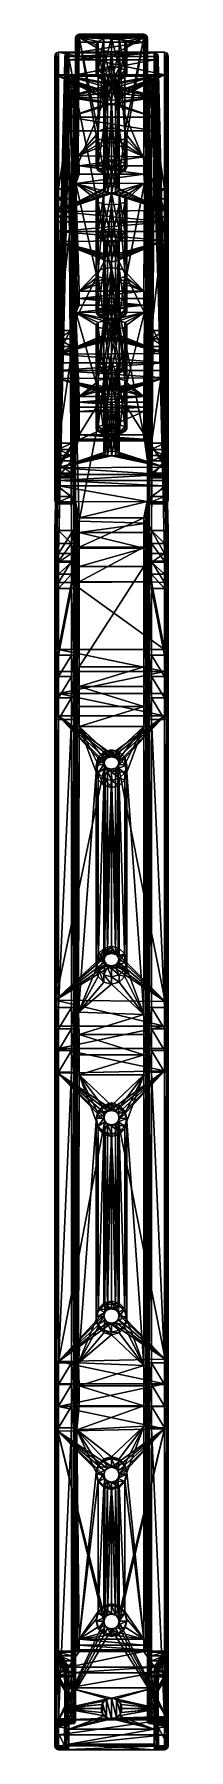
# Model space of a CAD drawing. Header units: metres. Extents: x -565 to 1231, y 366 to 1032.
# Drawn here: x 1187 to 1231, y 366 to 1032 of the extents above.
import ezdxf

# ---------------------------------------------------------------- set-up
doc = ezdxf.new("R2010")
doc.units = ezdxf.units.M

msp = doc.modelspace()

# ---------------------------------------------------------------- linework, layer by layer
for points in [[(1195.01, 1030.93, 760.92), (1195.51, 1031.44, 760.89), (1195.51, 1030.17, 756.32)], [(1195.51, 1031.44, 760.89), (1195.01, 1030.93, 760.92), (1195.01, 1030.34, 765.4)], [(1195.01, 1030.34, 765.4), (1195.51, 1030.82, 765.57), (1195.51, 1031.44, 760.89)], [(1195.51, 1031.44, 760.89), (1196.34, 1031.61, 760.87), (1196.34, 1030.33, 756.26)], [(1196.34, 1031.61, 760.87), (1195.51, 1031.44, 760.89), (1195.51, 1030.82, 765.57)], [(1195.51, 1030.82, 765.57), (1196.34, 1030.98, 765.62), (1196.34, 1031.61, 760.87)], [(1196.34, 1030.33, 756.26), (1195.51, 1030.17, 756.32), (1195.51, 1031.44, 760.89)], [(1221.34, 1030.98, 765.62), (1221.34, 1031.61, 760.87), (1196.34, 1031.61, 760.87)], [(1196.34, 1031.61, 760.87), (1196.34, 1030.98, 765.62), (1221.34, 1030.98, 765.62)], [(1196.34, 1031.61, 760.87), (1221.34, 1031.61, 760.87), (1221.34, 1030.33, 756.26)], [(1221.34, 1030.33, 756.26), (1196.34, 1030.33, 756.26), (1196.34, 1031.61, 760.87)], [(1222.17, 1031.44, 760.89), (1221.34, 1031.61, 760.87), (1221.34, 1030.98, 765.62)], [(1221.84, 1029.86, 756.44), (1221.34, 1030.33, 756.26), (1221.34, 1031.61, 760.87)], [(1221.34, 1031.61, 760.87), (1222.17, 1031.44, 760.89), (1221.84, 1029.86, 756.44)], [(1221.34, 1030.98, 765.62), (1222.17, 1030.82, 765.57), (1222.17, 1031.44, 760.89)], [(1222.34, 1029.39, 756.62), (1221.84, 1029.86, 756.44), (1222.17, 1031.44, 760.89)], [(1222.67, 1030.93, 760.92), (1222.17, 1031.44, 760.89), (1222.17, 1030.82, 765.57)], [(1222.17, 1031.44, 760.89), (1222.67, 1030.93, 760.92), (1222.34, 1029.39, 756.62)], [(1187.51, 1024.47, 772.54), (1188.34, 1024.7, 772.61), (1188.34, 971.69, 672.92)], [(1188.34, 1024.7, 772.61), (1187.51, 1024.47, 772.54), (1187.85, 1016.08, 776.62)], [(1187.85, 1016.08, 776.62), (1188.34, 1015.87, 777.3), (1188.34, 1024.7, 772.61)], [(1188.34, 1024.7, 772.61), (1229.34, 1024.7, 772.61), (1196.34, 1024.69, 772.59)], [(1188.34, 971.69, 672.92), (1188.34, 1024.7, 772.61), (1196.34, 1024.69, 772.59)], [(1188.34, 1024.7, 772.61), (1188.34, 1015.87, 777.3), (1229.34, 1015.87, 777.3)], [(1229.34, 1015.87, 777.3), (1229.34, 1024.7, 772.61), (1188.34, 1024.7, 772.61)], [(1188.34, 971.69, 672.92), (1196.34, 1024.69, 772.59), (1193.34, 971.69, 672.92)], [(1194.17, 971.84, 672.84), (1193.34, 971.69, 672.92), (1196.34, 1024.69, 772.59)], [(1194.67, 972.28, 672.61), (1194.17, 971.84, 672.84), (1195.51, 1024.75, 772.34)], [(1196.34, 1024.69, 772.59), (1195.51, 1024.75, 772.34), (1194.17, 971.84, 672.84)], [(1194.84, 973.02, 672.22), (1194.67, 972.28, 672.61), (1195.01, 1024.92, 771.59)], [(1195.51, 1024.75, 772.34), (1195.01, 1024.92, 771.59), (1194.67, 972.28, 672.61)], [(1194.84, 1030.08, 760.98), (1195.01, 1030.93, 760.92), (1195.01, 1029.7, 756.5)], [(1195.01, 1030.93, 760.92), (1194.84, 1030.08, 760.98), (1194.84, 1029.53, 765.12)], [(1194.84, 1029.53, 765.12), (1195.01, 1030.34, 765.4), (1195.01, 1030.93, 760.92)], [(1195.01, 1030.34, 765.4), (1194.84, 1029.53, 765.12), (1194.84, 1027.41, 768.72)], [(1194.84, 1027.41, 768.72), (1195.01, 1028.04, 769.29), (1195.01, 1030.34, 765.4)], [(1194.84, 1030.08, 760.98), (1194.84, 1028.92, 756.8), (1194.84, 1029.53, 765.12)], [(1195.01, 1029.7, 756.5), (1194.84, 1028.92, 756.8), (1194.84, 1030.08, 760.98)], [(1194.84, 1028.92, 756.8), (1195.01, 1029.7, 756.5), (1194.96, 983.49, 665.8)], [(1194.84, 1028.92, 756.8), (1194.84, 1027.41, 768.72), (1194.84, 1029.53, 765.12)], [(1194.84, 1028.92, 756.8), (1194.84, 982.69, 666.07), (1194.84, 1025.2, 770.35)], [(1194.84, 1028.92, 756.8), (1194.84, 1025.2, 770.35), (1194.84, 1027.41, 768.72)], [(1194.96, 983.49, 665.8), (1194.84, 982.69, 666.07), (1194.84, 1028.92, 756.8)], [(1195.01, 1028.04, 769.29), (1194.84, 1027.41, 768.72), (1194.84, 1025.2, 770.35)], [(1194.84, 1025.2, 770.35), (1195.01, 1024.92, 771.59), (1195.01, 1028.04, 769.29)], [(1194.84, 982.69, 666.07), (1194.84, 973.02, 672.22), (1194.84, 1025.2, 770.35)], [(1195.01, 1024.92, 771.59), (1194.84, 1025.2, 770.35), (1194.84, 973.02, 672.22)], [(1195.33, 984.09, 665.87), (1194.96, 983.49, 665.8), (1195.01, 1029.7, 756.5)], [(1195.51, 1030.17, 756.32), (1195.01, 1029.7, 756.5), (1195.01, 1030.93, 760.92)], [(1195.51, 1030.82, 765.57), (1195.01, 1030.34, 765.4), (1195.01, 1028.04, 769.29)], [(1195.01, 1028.04, 769.29), (1195.51, 1028.42, 769.63), (1195.51, 1030.82, 765.57)], [(1195.01, 1029.7, 756.5), (1195.51, 1030.17, 756.32), (1195.33, 984.09, 665.87)], [(1195.51, 1028.42, 769.63), (1195.01, 1028.04, 769.29), (1195.01, 1024.92, 771.59)], [(1195.01, 1024.92, 771.59), (1195.51, 1024.75, 772.34), (1195.51, 1028.42, 769.63)], [(1195.95, 984.49, 666.3), (1195.33, 984.09, 665.87), (1195.51, 1030.17, 756.32)], [(1196.34, 1030.98, 765.62), (1195.51, 1030.82, 765.57), (1195.51, 1028.42, 769.63)], [(1195.51, 1028.42, 769.63), (1196.34, 1028.54, 769.75), (1196.34, 1030.98, 765.62)], [(1195.51, 1030.17, 756.32), (1196.34, 1030.33, 756.26), (1195.95, 984.49, 666.3)], [(1196.34, 1028.54, 769.75), (1195.51, 1028.42, 769.63), (1195.51, 1024.75, 772.34)], [(1195.51, 1024.75, 772.34), (1196.34, 1024.69, 772.59), (1196.34, 1028.54, 769.75)], [(1202.84, 992.55, 682.11), (1195.95, 984.49, 666.3), (1196.34, 1030.33, 756.26)], [(1196.34, 1030.98, 765.62), (1196.34, 1028.54, 769.75), (1221.34, 1028.54, 769.75)], [(1221.34, 1028.54, 769.75), (1221.34, 1030.98, 765.62), (1196.34, 1030.98, 765.62)], [(1203.64, 993.91, 684.78), (1202.84, 992.55, 682.11), (1196.34, 1030.33, 756.26)], [(1196.34, 1030.33, 756.26), (1221.34, 1030.33, 756.26), (1221.34, 1030.32, 756.25)], [(1196.34, 1030.33, 756.26), (1221.34, 1030.32, 756.25), (1221.34, 1030.32, 756.25)], [(1196.34, 1030.33, 756.26), (1221.34, 1030.32, 756.25), (1221.34, 1030.32, 756.24)], [(1196.34, 1030.33, 756.26), (1221.34, 1030.32, 756.24), (1208.84, 1030.23, 756.07)], [(1196.34, 1030.33, 756.26), (1208.84, 1030.23, 756.07), (1205.84, 1029.87, 755.36)], [(1196.34, 1030.33, 756.26), (1205.84, 1029.87, 755.36), (1203.64, 1028.87, 753.4)], [(1196.34, 1030.33, 756.26), (1203.64, 1028.87, 753.4), (1202.84, 1027.51, 750.72)], [(1196.34, 1030.33, 756.26), (1202.84, 1027.51, 750.72), (1203.64, 1026.15, 748.05)], [(1203.64, 993.91, 684.78), (1196.34, 1030.33, 756.26), (1203.64, 1026.15, 748.05)], [(1221.34, 1028.54, 769.75), (1196.34, 1028.54, 769.75), (1196.34, 1024.69, 772.59)], [(1196.34, 1024.69, 772.59), (1221.34, 1024.69, 772.59), (1221.34, 1028.54, 769.75)], [(1229.34, 1024.7, 772.61), (1221.34, 1024.69, 772.59), (1196.34, 1024.69, 772.59)], [(1203.64, 1028.87, 753.4), (1203.64, 1017.66, 759.36), (1202.84, 1016.25, 756.71)], [(1202.84, 1016.25, 756.71), (1202.84, 1027.51, 750.72), (1203.64, 1028.87, 753.4)], [(1203.64, 1014.84, 754.06), (1203.64, 1026.15, 748.05), (1202.84, 1027.51, 750.72)], [(1202.84, 1027.51, 750.72), (1202.84, 1016.25, 756.71), (1203.64, 1014.84, 754.06)], [(1203.64, 1017.66, 759.36), (1203.64, 1028.87, 753.4), (1205.84, 1029.87, 755.36)], [(1205.84, 1029.87, 755.36), (1205.84, 1018.69, 761.3), (1203.64, 1017.66, 759.36)], [(1203.64, 1026.15, 748.05), (1203.64, 1014.84, 754.06), (1205.84, 1013.81, 752.12)], [(1205.84, 1013.81, 752.12), (1205.84, 1025.15, 746.09), (1203.64, 1026.15, 748.05)], [(1203.64, 993.91, 684.78), (1203.64, 1026.15, 748.05), (1205.84, 1025.15, 746.09)], [(1205.84, 994.9, 686.74), (1203.64, 993.91, 684.78), (1205.84, 1025.15, 746.09)], [(1208.84, 1030.23, 756.07), (1208.84, 1019.06, 762.01), (1205.84, 1018.69, 761.3)], [(1205.84, 1018.69, 761.3), (1205.84, 1029.87, 755.36), (1208.84, 1030.23, 756.07)], [(1208.84, 1013.43, 751.41), (1208.84, 1024.78, 745.38), (1205.84, 1025.15, 746.09)], [(1205.84, 1025.15, 746.09), (1205.84, 1013.81, 752.12), (1208.84, 1013.43, 751.41)], [(1205.84, 994.9, 686.74), (1205.84, 1025.15, 746.09), (1208.84, 1024.78, 745.38)], [(1208.84, 995.27, 687.45), (1205.84, 994.9, 686.74), (1208.84, 1024.78, 745.38)], [(1211.84, 1029.87, 755.36), (1208.84, 1030.23, 756.07), (1221.34, 1030.32, 756.24)], [(1211.84, 1018.69, 761.3), (1208.84, 1019.06, 762.01), (1208.84, 1030.23, 756.07)], [(1208.84, 1030.23, 756.07), (1211.84, 1029.87, 755.36), (1211.84, 1018.69, 761.3)], [(1211.84, 1025.15, 746.09), (1208.84, 1024.78, 745.38), (1208.84, 1013.43, 751.41)], [(1208.84, 1013.43, 751.41), (1211.84, 1013.81, 752.12), (1211.84, 1025.15, 746.09)], [(1211.84, 994.9, 686.74), (1208.84, 1024.78, 745.38), (1211.84, 1025.15, 746.09)], [(1211.84, 994.9, 686.74), (1208.84, 995.27, 687.45), (1208.84, 1024.78, 745.38)], [(1214.04, 1028.87, 753.4), (1211.84, 1029.87, 755.36), (1221.34, 1030.32, 756.24)], [(1211.84, 1029.87, 755.36), (1214.04, 1028.87, 753.4), (1214.04, 1017.66, 759.36)], [(1214.04, 1017.66, 759.36), (1211.84, 1018.69, 761.3), (1211.84, 1029.87, 755.36)], [(1211.84, 1013.81, 752.12), (1214.04, 1014.84, 754.06), (1214.04, 1026.15, 748.05)], [(1214.04, 1026.15, 748.05), (1211.84, 1025.15, 746.09), (1211.84, 1013.81, 752.12)], [(1214.04, 993.91, 684.78), (1211.84, 1025.15, 746.09), (1214.04, 1026.15, 748.05)], [(1214.04, 993.91, 684.78), (1211.84, 994.9, 686.74), (1211.84, 1025.15, 746.09)], [(1214.84, 1027.51, 750.72), (1214.04, 1028.87, 753.4), (1221.34, 1030.32, 756.24)], [(1214.04, 1026.15, 748.05), (1214.84, 1027.51, 750.72), (1221.34, 1030.32, 756.24)], [(1214.04, 993.91, 684.78), (1214.04, 1026.15, 748.05), (1221.34, 1030.32, 756.24)], [(1214.84, 992.55, 682.11), (1214.04, 993.91, 684.78), (1221.34, 1030.32, 756.24)], [(1214.84, 1016.25, 756.71), (1214.04, 1017.66, 759.36), (1214.04, 1028.87, 753.4)], [(1214.04, 1028.87, 753.4), (1214.84, 1027.51, 750.72), (1214.84, 1016.25, 756.71)], [(1214.84, 1027.51, 750.72), (1214.04, 1026.15, 748.05), (1214.04, 1014.84, 754.06)], [(1214.04, 1014.84, 754.06), (1214.84, 1016.25, 756.71), (1214.84, 1027.51, 750.72)], [(1214.84, 992.55, 682.11), (1221.34, 1030.32, 756.24), (1221.34, 984.03, 665.4)], [(1222.17, 1030.82, 765.57), (1221.34, 1030.98, 765.62), (1221.34, 1028.54, 769.75)], [(1221.34, 1028.54, 769.75), (1222.17, 1028.42, 769.63), (1222.17, 1030.82, 765.57)], [(1221.34, 1030.32, 756.25), (1221.34, 1030.33, 756.26), (1221.84, 1029.86, 756.44)], [(1221.34, 1030.32, 756.24), (1221.67, 1030.01, 756.37), (1221.84, 1029.85, 756.43)], [(1221.34, 1030.32, 756.24), (1221.34, 1030.32, 756.25), (1221.51, 1030.16, 756.31)], [(1221.67, 1030.01, 756.37), (1221.51, 1030.16, 756.31), (1221.34, 1030.32, 756.25)], [(1221.34, 1030.32, 756.25), (1221.34, 1030.32, 756.25), (1221.67, 1030.01, 756.37)], [(1221.84, 1029.86, 756.44), (1221.67, 1030.01, 756.37), (1221.34, 1030.32, 756.25)], [(1221.34, 1030.32, 756.24), (1221.51, 1030.16, 756.31), (1221.67, 1030.01, 756.37)], [(1221.34, 1030.32, 756.24), (1221.84, 1029.85, 756.43), (1222.17, 983.88, 665.47)], [(1222.17, 983.88, 665.47), (1221.34, 984.03, 665.4), (1221.34, 1030.32, 756.24)], [(1222.17, 1028.42, 769.63), (1221.34, 1028.54, 769.75), (1221.34, 1024.69, 772.59)], [(1221.34, 1024.69, 772.59), (1222.17, 1024.75, 772.34), (1222.17, 1028.42, 769.63)], [(1222.17, 1024.75, 772.34), (1221.34, 1024.69, 772.59), (1224.34, 971.69, 672.92)], [(1229.34, 1024.7, 772.61), (1229.34, 971.69, 672.92), (1221.34, 1024.69, 772.59)], [(1229.34, 971.69, 672.92), (1224.34, 971.69, 672.92), (1221.34, 1024.69, 772.59)], [(1222.01, 1029.7, 756.49), (1221.67, 1030.01, 756.37), (1221.51, 1030.16, 756.31)], [(1221.51, 1030.16, 756.31), (1221.67, 1030.01, 756.37), (1222.01, 1029.7, 756.49)], [(1222.34, 1029.39, 756.62), (1222.01, 1029.7, 756.49), (1221.67, 1030.01, 756.37)], [(1221.67, 1030.01, 756.37), (1221.84, 1029.86, 756.44), (1222.34, 1029.39, 756.62)], [(1222.34, 1029.39, 756.62), (1221.84, 1029.85, 756.43), (1221.67, 1030.01, 756.37)], [(1221.67, 1030.01, 756.37), (1222.01, 1029.7, 756.49), (1222.34, 1029.39, 756.62)], [(1221.84, 1029.85, 756.43), (1222.34, 1029.39, 756.62), (1222.67, 983.44, 665.7)], [(1222.67, 983.44, 665.7), (1222.17, 983.88, 665.47), (1221.84, 1029.85, 756.43)], [(1222.84, 1028.92, 756.8), (1222.34, 1029.39, 756.62), (1222.01, 1029.7, 756.49)], [(1222.01, 1029.7, 756.49), (1222.34, 1029.39, 756.62), (1222.84, 1028.92, 756.8)], [(1222.17, 1030.82, 765.57), (1222.67, 1030.34, 765.4), (1222.67, 1030.93, 760.92)], [(1222.67, 1030.34, 765.4), (1222.17, 1030.82, 765.57), (1222.17, 1028.42, 769.63)], [(1222.17, 1028.42, 769.63), (1222.67, 1028.04, 769.29), (1222.67, 1030.34, 765.4)], [(1222.67, 1028.04, 769.29), (1222.17, 1028.42, 769.63), (1222.17, 1024.75, 772.34)], [(1222.17, 1024.75, 772.34), (1222.67, 1024.92, 771.59), (1222.67, 1028.04, 769.29)], [(1222.67, 1024.92, 771.59), (1222.17, 1024.75, 772.34), (1223.51, 971.84, 672.84)], [(1224.34, 971.69, 672.92), (1223.51, 971.84, 672.84), (1222.17, 1024.75, 772.34)], [(1222.84, 1028.92, 756.8), (1222.34, 1029.39, 756.62), (1222.67, 1030.93, 760.92)], [(1222.34, 1029.39, 756.62), (1222.84, 1028.92, 756.8), (1222.84, 982.69, 666.07)], [(1222.84, 982.69, 666.07), (1222.67, 983.44, 665.7), (1222.34, 1029.39, 756.62)], [(1222.84, 1030.08, 760.98), (1222.67, 1030.93, 760.92), (1222.67, 1030.34, 765.4)], [(1222.67, 1030.93, 760.92), (1222.84, 1030.08, 760.98), (1222.84, 1028.92, 756.8)], [(1222.84, 1029.53, 765.12), (1222.67, 1030.34, 765.4), (1222.67, 1028.04, 769.29)], [(1222.67, 1030.34, 765.4), (1222.84, 1029.53, 765.12), (1222.84, 1030.08, 760.98)], [(1222.67, 1028.04, 769.29), (1222.84, 1027.41, 768.72), (1222.84, 1029.53, 765.12)], [(1222.84, 1027.41, 768.72), (1222.67, 1028.04, 769.29), (1222.67, 1024.92, 771.59)], [(1222.67, 1024.92, 771.59), (1222.84, 1025.2, 770.35), (1222.84, 1027.41, 768.72)], [(1222.84, 1025.2, 770.35), (1222.67, 1024.92, 771.59), (1223.01, 972.28, 672.61)], [(1223.51, 971.84, 672.84), (1223.01, 972.28, 672.61), (1222.67, 1024.92, 771.59)], [(1222.84, 1030.08, 760.98), (1222.84, 1029.53, 765.12), (1222.84, 1028.92, 756.8)], [(1222.84, 1029.53, 765.12), (1222.84, 1027.41, 768.72), (1222.84, 1028.92, 756.8)], [(1222.84, 1025.2, 770.35), (1222.84, 982.69, 666.07), (1222.84, 1028.92, 756.8)], [(1222.84, 1027.41, 768.72), (1222.84, 1025.2, 770.35), (1222.84, 1028.92, 756.8)], [(1222.84, 1025.2, 770.35), (1222.84, 973.02, 672.22), (1222.84, 982.69, 666.07)], [(1223.01, 972.28, 672.61), (1222.84, 973.02, 672.22), (1222.84, 1025.2, 770.35)], [(1230.18, 971.55, 673), (1229.34, 971.69, 672.92), (1229.34, 1024.7, 772.61)], [(1229.34, 1024.7, 772.61), (1230.17, 1024.47, 772.54), (1230.18, 971.55, 673)], [(1230.17, 1024.47, 772.54), (1229.34, 1024.7, 772.61), (1229.34, 1015.87, 777.3)], [(1187.01, 1023.8, 772.33), (1186.84, 1022.67, 771.99), (1186.85, 1016.49, 775.27)], [(1186.84, 1022.67, 771.99), (1187.01, 1023.8, 772.33), (1187.01, 971.1, 673.23)], [(1186.85, 1016.49, 775.27), (1186.84, 1022.67, 771.99), (1186.84, 970.36, 673.61)], [(1187.01, 971.1, 673.23), (1186.84, 970.36, 673.61), (1186.84, 1022.67, 771.99)], [(1190.85, 1022.35, 4.56), (1190.68, 1021.55, 4.31), (1186.84, 863.68, 342.85)], [(1186.84, 863.68, 342.85), (1187.01, 864.44, 343.2), (1190.85, 1022.35, 4.56)], [(1186.84, 857.38, 339.81), (1186.84, 863.68, 342.85), (1190.68, 1021.55, 4.31)], [(1190.68, 1015.37, 0.99), (1186.84, 857.38, 339.81), (1190.68, 1021.55, 4.31)], [(1186.85, 1016.49, 775.27), (1187.35, 1016.28, 775.95), (1187.01, 1023.8, 772.33)], [(1187.01, 1023.8, 772.33), (1187.51, 1024.47, 772.54), (1187.51, 971.55, 673)], [(1187.51, 1024.47, 772.54), (1187.01, 1023.8, 772.33), (1187.35, 1016.28, 775.95)], [(1187.51, 971.55, 673), (1187.01, 971.1, 673.23), (1187.01, 1023.8, 772.33)], [(1191.34, 1022.83, 4.71), (1190.85, 1022.35, 4.56), (1187.01, 864.44, 343.2)], [(1187.01, 864.44, 343.2), (1187.51, 864.89, 343.41), (1191.34, 1022.83, 4.71)], [(1187.35, 1016.28, 775.95), (1187.85, 1016.08, 776.62), (1187.51, 1024.47, 772.54)], [(1188.34, 971.69, 672.92), (1187.51, 971.55, 673), (1187.51, 1024.47, 772.54)], [(1192.18, 1022.99, 4.76), (1191.34, 1022.83, 4.71), (1187.51, 864.89, 343.41)], [(1187.51, 864.89, 343.41), (1188.34, 865.04, 343.49), (1192.18, 1022.99, 4.76)], [(1196.34, 876.33, 319.28), (1192.18, 1022.99, 4.76), (1188.34, 865.04, 343.49)], [(1190.92, 1023.74, -3.29), (1190.76, 1022.88, -3.22), (1190.68, 1021.55, 4.31)], [(1190.68, 1021.55, 4.31), (1190.85, 1022.35, 4.56), (1190.92, 1023.74, -3.29)], [(1190.68, 1015.37, 0.99), (1190.68, 1021.55, 4.31), (1190.76, 1022.88, -3.22)], [(1190.68, 1015.37, 0.99), (1190.76, 1022.88, -3.22), (1190.81, 1020.37, -10.22)], [(1190.71, 1016.01, -2.64), (1190.68, 1015.37, 0.99), (1190.81, 1020.37, -10.22)], [(1190.74, 1014.7, -6.3), (1190.71, 1016.01, -2.64), (1190.81, 1020.37, -10.22)], [(1190.74, 1014.7, -6.3), (1190.81, 1020.37, -10.22), (1190.83, 1014.71, -15.04)], [(1190.76, 1022.88, -3.22), (1190.92, 1023.74, -3.29), (1190.98, 1021.08, -10.71)], [(1190.98, 1021.08, -10.71), (1190.81, 1020.37, -10.22), (1190.76, 1022.88, -3.22)], [(1190.81, 1020.37, -10.22), (1190.98, 1021.08, -10.71), (1191, 1015.08, -15.82)], [(1191, 1015.08, -15.82), (1190.83, 1014.71, -15.04), (1190.81, 1020.37, -10.22)], [(1191.43, 1024.26, -3.33), (1190.92, 1023.74, -3.29), (1190.85, 1022.35, 4.56)], [(1190.85, 1022.35, 4.56), (1191.34, 1022.83, 4.71), (1191.43, 1024.26, -3.33)], [(1190.92, 1023.74, -3.29), (1191.43, 1024.26, -3.33), (1191.49, 1021.51, -11)], [(1191.49, 1021.51, -11), (1190.98, 1021.08, -10.71), (1190.92, 1023.74, -3.29)], [(1190.98, 1021.08, -10.71), (1191.49, 1021.51, -11), (1191.51, 1015.3, -16.29)], [(1191.51, 1015.3, -16.29), (1191, 1015.08, -15.82), (1190.98, 1021.08, -10.71)], [(1192.26, 1024.43, -3.35), (1191.43, 1024.26, -3.33), (1191.34, 1022.83, 4.71)], [(1191.34, 1022.83, 4.71), (1192.18, 1022.99, 4.76), (1192.26, 1024.43, -3.35)], [(1191.43, 1024.26, -3.33), (1192.26, 1024.43, -3.35), (1192.32, 1021.65, -11.1)], [(1192.32, 1021.65, -11.1), (1191.49, 1021.51, -11), (1191.43, 1024.26, -3.33)], [(1191.49, 1021.51, -11), (1192.32, 1021.65, -11.1), (1192.34, 1015.38, -16.44)], [(1192.34, 1015.38, -16.44), (1191.51, 1015.3, -16.29), (1191.49, 1021.51, -11)], [(1225.42, 1024.43, -3.35), (1192.26, 1024.43, -3.35), (1192.18, 1022.99, 4.76)], [(1192.18, 1022.99, 4.76), (1225.5, 1022.99, 4.76), (1225.42, 1024.43, -3.35)], [(1221.34, 876.33, 319.28), (1225.5, 1022.99, 4.76), (1192.18, 1022.99, 4.76)], [(1196.34, 876.33, 319.28), (1221.34, 876.33, 319.28), (1192.18, 1022.99, 4.76)], [(1192.32, 1021.65, -11.1), (1192.26, 1024.43, -3.35), (1225.42, 1024.43, -3.35)], [(1225.42, 1024.43, -3.35), (1225.36, 1021.65, -11.1), (1192.32, 1021.65, -11.1)], [(1192.34, 1015.38, -16.44), (1192.32, 1021.65, -11.1), (1225.36, 1021.65, -11.1)], [(1225.36, 1021.65, -11.1), (1225.34, 1015.38, -16.44), (1192.34, 1015.38, -16.44)], [(1203.64, 1017.66, 759.36), (1205.84, 1018.69, 761.3), (1207.34, 1015.7, 759.95)], [(1205.84, 1018.69, 761.3), (1208.84, 1019.06, 762.01), (1208.84, 1015.89, 760.3)], [(1208.84, 1015.89, 760.3), (1207.34, 1015.7, 759.95), (1205.84, 1018.69, 761.3)], [(1210.34, 1015.7, 759.95), (1208.84, 1015.89, 760.3), (1208.84, 1019.06, 762.01)], [(1208.84, 1019.06, 762.01), (1211.84, 1018.69, 761.3), (1210.34, 1015.7, 759.95)], [(1211.44, 1015.19, 758.98), (1210.34, 1015.7, 759.95), (1211.84, 1018.69, 761.3)], [(1211.84, 1018.69, 761.3), (1214.04, 1017.66, 759.36), (1211.44, 1015.19, 758.98)], [(1221.34, 876.33, 319.28), (1229.34, 865.04, 343.49), (1225.5, 1022.99, 4.76)], [(1226.18, 1015.3, -16.29), (1225.34, 1015.38, -16.44), (1225.36, 1021.65, -11.1)], [(1226.2, 1021.51, -11), (1225.36, 1021.65, -11.1), (1225.42, 1024.43, -3.35)], [(1225.36, 1021.65, -11.1), (1226.2, 1021.51, -11), (1226.18, 1015.3, -16.29)], [(1225.42, 1024.43, -3.35), (1226.26, 1024.26, -3.33), (1226.2, 1021.51, -11)], [(1226.26, 1024.26, -3.33), (1225.42, 1024.43, -3.35), (1225.5, 1022.99, 4.76)], [(1225.5, 1022.99, 4.76), (1226.34, 1022.83, 4.71), (1226.26, 1024.26, -3.33)], [(1226.34, 1022.83, 4.71), (1225.5, 1022.99, 4.76), (1229.34, 865.04, 343.49)], [(1226.68, 1015.08, -15.82), (1226.18, 1015.3, -16.29), (1226.2, 1021.51, -11)], [(1226.7, 1021.08, -10.71), (1226.2, 1021.51, -11), (1226.26, 1024.26, -3.33)], [(1226.2, 1021.51, -11), (1226.7, 1021.08, -10.71), (1226.68, 1015.08, -15.82)], [(1226.26, 1024.26, -3.33), (1226.76, 1023.74, -3.29), (1226.7, 1021.08, -10.71)], [(1226.76, 1023.74, -3.29), (1226.26, 1024.26, -3.33), (1226.34, 1022.83, 4.71)], [(1226.34, 1022.83, 4.71), (1226.84, 1022.35, 4.56), (1226.76, 1023.74, -3.29)], [(1226.84, 1022.35, 4.56), (1226.34, 1022.83, 4.71), (1230.17, 864.89, 343.41)], [(1229.34, 865.04, 343.49), (1230.17, 864.89, 343.41), (1226.34, 1022.83, 4.71)], [(1226.85, 1014.71, -15.04), (1226.68, 1015.08, -15.82), (1226.7, 1021.08, -10.71)], [(1226.87, 1020.37, -10.22), (1226.7, 1021.08, -10.71), (1226.76, 1023.74, -3.29)], [(1226.7, 1021.08, -10.71), (1226.87, 1020.37, -10.22), (1226.85, 1014.71, -15.04)], [(1226.76, 1023.74, -3.29), (1226.93, 1022.88, -3.22), (1226.87, 1020.37, -10.22)], [(1226.93, 1022.88, -3.22), (1226.76, 1023.74, -3.29), (1226.84, 1022.35, 4.56)], [(1226.84, 1022.35, 4.56), (1227, 1021.55, 4.31), (1226.93, 1022.88, -3.22)], [(1227, 1021.55, 4.31), (1226.84, 1022.35, 4.56), (1230.67, 864.44, 343.2)], [(1230.17, 864.89, 343.41), (1230.67, 864.44, 343.2), (1226.84, 1022.35, 4.56)], [(1226.85, 1014.71, -15.04), (1226.87, 1020.37, -10.22), (1226.94, 1014.7, -6.3)], [(1226.87, 1020.37, -10.22), (1226.93, 1022.88, -3.22), (1227.01, 1015.37, 0.99)], [(1226.87, 1020.37, -10.22), (1227.01, 1015.37, 0.99), (1226.97, 1016.01, -2.64)], [(1226.87, 1020.37, -10.22), (1226.97, 1016.01, -2.64), (1226.94, 1014.7, -6.3)], [(1226.93, 1022.88, -3.22), (1227, 1021.55, 4.31), (1227.01, 1015.37, 0.99)], [(1227, 1021.55, 4.31), (1230.84, 863.68, 342.85), (1230.84, 857.38, 339.81)], [(1227, 1021.55, 4.31), (1230.84, 857.38, 339.81), (1227.01, 1015.37, 0.99)], [(1230.67, 864.44, 343.2), (1230.84, 863.68, 342.85), (1227, 1021.55, 4.31)], [(1229.34, 1015.87, 777.3), (1230.17, 1015.94, 777.07), (1230.17, 1024.47, 772.54)], [(1230.68, 971.1, 673.23), (1230.18, 971.55, 673), (1230.17, 1024.47, 772.54)], [(1230.17, 1024.47, 772.54), (1230.67, 1023.8, 772.33), (1230.68, 971.1, 673.23)], [(1230.67, 1023.8, 772.33), (1230.17, 1024.47, 772.54), (1230.17, 1015.94, 777.07)], [(1230.17, 1015.94, 777.07), (1230.67, 1016.14, 776.4), (1230.67, 1023.8, 772.33)], [(1230.84, 1022.67, 771.99), (1230.67, 1023.8, 772.33), (1230.67, 1016.14, 776.4)], [(1230.85, 970.36, 673.61), (1230.68, 971.1, 673.23), (1230.67, 1023.8, 772.33)], [(1230.67, 1023.8, 772.33), (1230.84, 1022.67, 771.99), (1230.85, 970.36, 673.61)], [(1230.67, 1016.14, 776.4), (1230.83, 1016.49, 775.27), (1230.84, 1022.67, 771.99)], [(1230.85, 970.36, 673.61), (1230.84, 1022.67, 771.99), (1230.83, 1016.49, 775.27)], [(1186.85, 964.19, 676.92), (1186.85, 1016.49, 775.27), (1186.84, 970.36, 673.61)], [(1187.01, 856.62, 339.46), (1186.84, 857.38, 339.81), (1190.68, 1015.37, 0.99)], [(1187.26, 1016.15, 775.7), (1186.85, 1016.49, 775.27), (1186.85, 964.19, 676.92)], [(1186.85, 1016.49, 775.27), (1187.26, 1016.15, 775.7), (1187.59, 1016.01, 776.15)], [(1187.59, 1016.01, 776.15), (1187.35, 1016.28, 775.95), (1186.85, 1016.49, 775.27)], [(1186.85, 964.19, 676.92), (1187.01, 963.45, 677.31), (1187.26, 1016.15, 775.7)], [(1187.67, 1015.81, 776.13), (1187.26, 1016.15, 775.7), (1187.01, 963.45, 677.31)], [(1187.01, 963.45, 677.31), (1187.51, 963.01, 677.54), (1187.67, 1015.81, 776.13)], [(1190.68, 1015.37, 0.99), (1190.84, 1014.57, 0.74), (1187.01, 856.62, 339.46)], [(1187.51, 856.17, 339.25), (1187.01, 856.62, 339.46), (1190.84, 1014.57, 0.74)], [(1187.26, 1016.15, 775.7), (1187.67, 1015.81, 776.13), (1187.84, 1015.74, 776.35)], [(1187.84, 1015.74, 776.35), (1187.59, 1016.01, 776.15), (1187.26, 1016.15, 775.7)], [(1187.35, 1016.28, 775.95), (1187.59, 1016.01, 776.15), (1187.92, 1015.87, 776.6)], [(1187.92, 1015.87, 776.6), (1187.85, 1016.08, 776.62), (1187.35, 1016.28, 775.95)], [(1188.08, 1015.47, 776.55), (1187.67, 1015.81, 776.13), (1187.51, 963.01, 677.54)], [(1187.51, 963.01, 677.54), (1188.34, 962.86, 677.61), (1188.08, 1015.47, 776.55)], [(1190.84, 1014.57, 0.74), (1191.34, 1014.09, 0.59), (1187.51, 856.17, 339.25)], [(1188.34, 856.01, 339.18), (1187.51, 856.17, 339.25), (1191.34, 1014.09, 0.59)], [(1187.59, 1016.01, 776.15), (1187.84, 1015.74, 776.35), (1188, 1015.67, 776.58)], [(1188, 1015.67, 776.58), (1187.92, 1015.87, 776.6), (1187.59, 1016.01, 776.15)], [(1188.08, 1015.47, 776.55), (1187.84, 1015.74, 776.35), (1187.67, 1015.81, 776.13)], [(1188.08, 1015.47, 776.55), (1188, 1015.67, 776.58), (1187.84, 1015.74, 776.35)], [(1187.85, 1016.08, 776.62), (1187.92, 1015.87, 776.6), (1188.25, 1015.74, 777.05)], [(1188.25, 1015.74, 777.05), (1188.34, 1015.87, 777.3), (1187.85, 1016.08, 776.62)], [(1187.92, 1015.87, 776.6), (1188, 1015.67, 776.58), (1188.17, 1015.6, 776.8)], [(1188.17, 1015.6, 776.8), (1188.25, 1015.74, 777.05), (1187.92, 1015.87, 776.6)], [(1188.08, 1015.47, 776.55), (1188.17, 1015.6, 776.8), (1188, 1015.67, 776.58)], [(1229.34, 1015.87, 777.3), (1188.17, 1015.6, 776.8), (1188.08, 1015.47, 776.55)], [(1229.34, 1015.87, 777.3), (1188.08, 1015.47, 776.55), (1208.84, 1008.83, 764.06)], [(1207.34, 1008.64, 763.7), (1208.84, 1008.83, 764.06), (1188.08, 1015.47, 776.55)], [(1206.24, 1008.12, 762.73), (1207.34, 1008.64, 763.7), (1188.08, 1015.47, 776.55)], [(1205.84, 1007.42, 761.41), (1206.24, 1008.12, 762.73), (1188.08, 1015.47, 776.55)], [(1206.24, 1006.71, 760.08), (1205.84, 1007.42, 761.41), (1188.08, 1015.47, 776.55)], [(1206.24, 1006.71, 760.08), (1188.08, 1015.47, 776.55), (1188.34, 962.86, 677.61)], [(1229.34, 1015.87, 777.3), (1188.25, 1015.74, 777.05), (1188.17, 1015.6, 776.8)], [(1229.34, 1015.87, 777.3), (1188.34, 1015.87, 777.3), (1188.25, 1015.74, 777.05)], [(1191.34, 1014.09, 0.59), (1192.18, 1013.93, 0.54), (1188.34, 856.01, 339.18)], [(1188.34, 856.01, 339.18), (1192.18, 1013.93, 0.54), (1193.34, 852.37, 346.98)], [(1190.84, 1014.57, 0.74), (1190.68, 1015.37, 0.99), (1190.71, 1016.01, -2.64)], [(1190.88, 1015.15, -2.56), (1190.71, 1016.01, -2.64), (1190.74, 1014.7, -6.3)], [(1190.71, 1016.01, -2.64), (1190.88, 1015.15, -2.56), (1190.84, 1014.57, 0.74)], [(1190.74, 1014.7, -6.3), (1190.9, 1013.99, -5.81), (1190.88, 1015.15, -2.56)], [(1190.75, 1011.74, -8.82), (1190.74, 1014.7, -6.3), (1190.83, 1014.71, -15.04)], [(1190.74, 1007.92, -9.53), (1190.75, 1011.74, -8.82), (1190.83, 1014.71, -15.04)], [(1190.74, 1007.92, -9.53), (1190.83, 1014.71, -15.04), (1190.81, 1007.4, -16.41)], [(1190.9, 1013.99, -5.81), (1190.74, 1014.7, -6.3), (1190.75, 1011.74, -8.82)], [(1190.91, 1011.37, -8.04), (1190.75, 1011.74, -8.82), (1190.74, 1007.92, -9.53)], [(1190.74, 1007.92, -9.53), (1190.9, 1007.98, -8.67), (1190.91, 1011.37, -8.04)], [(1190.75, 1011.74, -8.82), (1190.91, 1011.37, -8.04), (1190.9, 1013.99, -5.81)], [(1190.98, 1007.36, -17.27), (1190.81, 1007.4, -16.41), (1190.83, 1014.71, -15.04)], [(1190.83, 1014.71, -15.04), (1191, 1015.08, -15.82), (1190.98, 1007.36, -17.27)], [(1191.34, 1014.09, 0.59), (1190.84, 1014.57, 0.74), (1190.88, 1015.15, -2.56)], [(1191.37, 1014.64, -2.52), (1190.88, 1015.15, -2.56), (1190.9, 1013.99, -5.81)], [(1190.88, 1015.15, -2.56), (1191.37, 1014.64, -2.52), (1191.34, 1014.09, 0.59)], [(1190.9, 1013.99, -5.81), (1191.4, 1013.57, -5.51), (1191.37, 1014.64, -2.52)], [(1191.4, 1013.57, -5.51), (1190.9, 1013.99, -5.81), (1190.91, 1011.37, -8.04)], [(1191.41, 1011.15, -7.57), (1190.91, 1011.37, -8.04), (1190.9, 1007.98, -8.67)], [(1190.91, 1011.37, -8.04), (1191.41, 1011.15, -7.57), (1191.4, 1013.57, -5.51)], [(1191.47, 1007.42, -17.78), (1190.98, 1007.36, -17.27), (1191, 1015.08, -15.82)], [(1191, 1015.08, -15.82), (1191.51, 1015.3, -16.29), (1191.47, 1007.42, -17.78)], [(1192.18, 1013.93, 0.54), (1191.34, 1014.09, 0.59), (1191.37, 1014.64, -2.52)], [(1192.21, 1014.47, -2.51), (1191.37, 1014.64, -2.52), (1191.4, 1013.57, -5.51)], [(1191.37, 1014.64, -2.52), (1192.21, 1014.47, -2.51), (1192.18, 1013.93, 0.54)], [(1191.4, 1013.57, -5.51), (1192.23, 1013.42, -5.41), (1192.21, 1014.47, -2.51)], [(1192.23, 1013.42, -5.41), (1191.4, 1013.57, -5.51), (1191.41, 1011.15, -7.57)], [(1191.41, 1011.15, -7.57), (1192.24, 1011.07, -7.42), (1192.23, 1013.42, -5.41)], [(1192.29, 1007.56, -17.95), (1191.47, 1007.42, -17.78), (1191.51, 1015.3, -16.29)], [(1191.51, 1015.3, -16.29), (1192.34, 1015.38, -16.44), (1192.29, 1007.56, -17.95)], [(1193.34, 1013.93, 0.54), (1192.18, 1013.93, 0.54), (1192.21, 1014.47, -2.51)], [(1192.18, 1013.93, 0.54), (1193.34, 1013.93, 0.54), (1193.34, 852.37, 346.98)], [(1193.34, 1014.47, -2.51), (1192.21, 1014.47, -2.51), (1192.23, 1013.42, -5.41)], [(1192.21, 1014.47, -2.51), (1193.34, 1014.47, -2.51), (1193.34, 1013.93, 0.54)], [(1192.23, 1013.42, -5.41), (1193.34, 1013.42, -5.41), (1193.34, 1014.47, -2.51)], [(1193.34, 1013.42, -5.41), (1192.23, 1013.42, -5.41), (1192.24, 1011.07, -7.42)], [(1192.24, 1011.07, -7.42), (1193.34, 1011.07, -7.42), (1193.34, 1013.42, -5.41)], [(1192.29, 1007.56, -17.95), (1192.34, 1015.38, -16.44), (1206.01, 1011.32, -17.75)], [(1205.15, 1010.02, -17.93), (1192.29, 1007.56, -17.95), (1206.01, 1011.32, -17.75)], [(1192.34, 1015.38, -16.44), (1225.34, 1015.38, -16.44), (1208.84, 1012.49, -17.49)], [(1192.34, 1015.38, -16.44), (1208.84, 1012.49, -17.49), (1207.31, 1012.18, -17.57)], [(1192.34, 1015.38, -16.44), (1207.31, 1012.18, -17.57), (1206.01, 1011.32, -17.75)], [(1194.17, 1014.3, -2.49), (1193.34, 1014.47, -2.51), (1193.34, 1013.42, -5.41)], [(1193.34, 1014.47, -2.51), (1194.17, 1014.3, -2.49), (1194.17, 1013.77, 0.48)], [(1194.17, 1013.77, 0.48), (1193.34, 1013.93, 0.54), (1193.34, 1014.47, -2.51)], [(1193.34, 1013.42, -5.41), (1194.17, 1013.28, -5.32), (1194.17, 1014.3, -2.49)], [(1193.34, 1013.93, 0.54), (1194.17, 1013.77, 0.48), (1194.17, 852.22, 346.92)], [(1194.17, 852.22, 346.92), (1193.34, 852.37, 346.98), (1193.34, 1013.93, 0.54)], [(1194.17, 1013.28, -5.32), (1193.34, 1013.42, -5.41), (1193.34, 1011.07, -7.42)], [(1193.34, 1011.07, -7.42), (1194.17, 1011, -7.26), (1194.17, 1013.28, -5.32)], [(1194.67, 1013.78, -2.45), (1194.17, 1014.3, -2.49), (1194.17, 1013.28, -5.32)], [(1194.17, 1014.3, -2.49), (1194.67, 1013.78, -2.45), (1194.67, 1013.29, 0.33)], [(1194.67, 1013.29, 0.33), (1194.17, 1013.77, 0.48), (1194.17, 1014.3, -2.49)], [(1194.17, 1013.28, -5.32), (1194.67, 1012.86, -5.02), (1194.67, 1013.78, -2.45)], [(1194.17, 1013.77, 0.48), (1194.67, 1013.29, 0.33), (1194.67, 851.75, 346.74)], [(1194.67, 851.75, 346.74), (1194.17, 852.22, 346.92), (1194.17, 1013.77, 0.48)], [(1194.67, 1012.86, -5.02), (1194.17, 1013.28, -5.32), (1194.17, 1011, -7.26)], [(1194.17, 1011, -7.26), (1194.67, 1010.77, -6.79), (1194.67, 1012.86, -5.02)], [(1194.84, 1012.92, -2.38), (1194.67, 1013.78, -2.45), (1194.67, 1012.86, -5.02)], [(1194.67, 1013.78, -2.45), (1194.84, 1012.92, -2.38), (1194.84, 1012.48, 0.08)], [(1194.84, 1012.48, 0.08), (1194.67, 1013.29, 0.33), (1194.67, 1013.78, -2.45)], [(1194.67, 1013.29, 0.33), (1194.84, 1012.48, 0.08), (1194.84, 850.98, 346.43)], [(1194.84, 850.98, 346.43), (1194.67, 851.75, 346.74), (1194.67, 1013.29, 0.33)], [(1194.67, 1012.86, -5.02), (1194.84, 1012.15, -4.53), (1194.84, 1012.92, -2.38)], [(1194.84, 1012.15, -4.53), (1194.67, 1012.86, -5.02), (1194.67, 1010.77, -6.79)], [(1194.67, 1010.77, -6.79), (1194.84, 1010.4, -6.02), (1194.84, 1012.15, -4.53)], [(1194.84, 1012.92, -2.38), (1194.84, 1012.15, -4.53), (1194.84, 1012.48, 0.08)], [(1194.84, 1004.36, -3.8), (1194.84, 850.98, 346.43), (1194.84, 1012.48, 0.08)], [(1194.84, 1005.99, -5.68), (1194.84, 1004.36, -3.8), (1194.84, 1012.48, 0.08)], [(1194.84, 1008.15, -6.44), (1194.84, 1005.99, -5.68), (1194.84, 1012.48, 0.08)], [(1194.84, 1010.4, -6.02), (1194.84, 1008.15, -6.44), (1194.84, 1012.48, 0.08)], [(1194.84, 1012.15, -4.53), (1194.84, 1010.4, -6.02), (1194.84, 1012.48, 0.08)], [(1202.84, 1016.25, 756.71), (1203.64, 1017.66, 759.36), (1206.24, 1015.19, 758.98)], [(1203.64, 1014.84, 754.06), (1202.84, 1016.25, 756.71), (1205.84, 1014.48, 757.65)], [(1206.24, 1015.19, 758.98), (1205.84, 1014.48, 757.65), (1202.84, 1016.25, 756.71)], [(1207.34, 1015.7, 759.95), (1206.24, 1015.19, 758.98), (1203.64, 1017.66, 759.36)], [(1205.84, 1013.81, 752.12), (1203.64, 1014.84, 754.06), (1206.24, 1013.78, 756.33)], [(1205.84, 1014.48, 757.65), (1206.24, 1013.78, 756.33), (1203.64, 1014.84, 754.06)], [(1206.01, 1011.32, -17.75), (1205.38, 1010.49, 12), (1205.15, 1010.02, -17.93)], [(1205.38, 1010.49, 12), (1206.01, 1011.32, -17.75), (1206.84, 1011.95, 12)], [(1205.38, 1010.49, 12), (1206.84, 1011.95, 12), (1206.84, 1005.02, 12)], [(1205.84, 1014.48, 757.65), (1206.24, 1015.19, 758.98), (1206.24, 1008.12, 762.73)], [(1206.24, 1008.12, 762.73), (1205.84, 1007.42, 761.41), (1205.84, 1014.48, 757.65)], [(1206.24, 1013.78, 756.33), (1205.84, 1014.48, 757.65), (1205.84, 1007.42, 761.41)], [(1208.84, 1013.43, 751.41), (1205.84, 1013.81, 752.12), (1207.34, 1013.26, 755.36)], [(1206.24, 1013.78, 756.33), (1207.34, 1013.26, 755.36), (1205.84, 1013.81, 752.12)], [(1205.84, 1007.42, 761.41), (1206.24, 1006.71, 760.08), (1206.24, 1013.78, 756.33)], [(1207.31, 1012.18, -17.57), (1206.84, 1011.95, 12), (1206.01, 1011.32, -17.75)], [(1206.24, 1015.19, 758.98), (1207.34, 1015.7, 759.95), (1207.34, 1008.64, 763.7)], [(1207.34, 1008.64, 763.7), (1206.24, 1008.12, 762.73), (1206.24, 1015.19, 758.98)], [(1207.34, 1013.26, 755.36), (1206.24, 1013.78, 756.33), (1206.24, 1006.71, 760.08)], [(1206.24, 1006.71, 760.08), (1207.34, 1006.2, 759.11), (1207.34, 1013.26, 755.36)], [(1208.84, 1012.49, 12), (1206.84, 1011.95, 12), (1207.31, 1012.18, -17.57)], [(1206.84, 1011.95, 12), (1208.84, 1012.49, 12), (1208.84, 1004.49, 12)], [(1206.84, 1011.95, 12), (1208.84, 1004.49, 12), (1206.84, 1005.02, 12)], [(1207.31, 1012.18, -17.57), (1208.84, 1012.49, -17.49), (1208.84, 1012.49, 12)], [(1207.34, 1015.7, 759.95), (1208.84, 1015.89, 760.3), (1208.84, 1008.83, 764.06)], [(1208.84, 1008.83, 764.06), (1207.34, 1008.64, 763.7), (1207.34, 1015.7, 759.95)], [(1207.34, 1013.26, 755.36), (1208.84, 1013.07, 755), (1208.84, 1013.43, 751.41)], [(1208.84, 1013.07, 755), (1207.34, 1013.26, 755.36), (1207.34, 1006.2, 759.11)], [(1207.34, 1006.2, 759.11), (1208.84, 1006.01, 758.76), (1208.84, 1013.07, 755)], [(1210.34, 1008.64, 763.7), (1208.84, 1008.83, 764.06), (1208.84, 1015.89, 760.3)], [(1208.84, 1015.89, 760.3), (1210.34, 1015.7, 759.95), (1210.34, 1008.64, 763.7)], [(1210.34, 1008.64, 763.7), (1229.34, 1015.87, 777.3), (1208.84, 1008.83, 764.06)], [(1225.34, 1015.38, -16.44), (1210.37, 1012.18, -17.57), (1208.84, 1012.49, -17.49)], [(1211.84, 1013.81, 752.12), (1208.84, 1013.43, 751.41), (1208.84, 1013.07, 755)], [(1208.84, 1013.07, 755), (1210.34, 1013.26, 755.36), (1211.84, 1013.81, 752.12)], [(1210.34, 1013.26, 755.36), (1208.84, 1013.07, 755), (1208.84, 1006.01, 758.76)], [(1208.84, 1006.01, 758.76), (1210.34, 1006.2, 759.11), (1210.34, 1013.26, 755.36)], [(1210.37, 1012.18, -17.57), (1210.84, 1011.95, 12), (1208.84, 1012.49, 12)], [(1208.84, 1012.49, 12), (1208.84, 1012.49, -17.49), (1210.37, 1012.18, -17.57)], [(1208.84, 1012.49, 12), (1210.84, 1011.95, 12), (1210.84, 1005.02, 12)], [(1208.84, 1012.49, 12), (1210.84, 1005.02, 12), (1208.84, 1004.49, 12)], [(1210.34, 1008.64, 763.7), (1211.44, 1008.12, 762.73), (1229.34, 1015.87, 777.3)], [(1210.34, 1015.7, 759.95), (1211.44, 1015.19, 758.98), (1211.44, 1008.12, 762.73)], [(1211.44, 1008.12, 762.73), (1210.34, 1008.64, 763.7), (1210.34, 1015.7, 759.95)], [(1210.34, 1013.26, 755.36), (1211.44, 1013.78, 756.33), (1214.04, 1014.84, 754.06)], [(1214.04, 1014.84, 754.06), (1211.84, 1013.81, 752.12), (1210.34, 1013.26, 755.36)], [(1210.34, 1006.2, 759.11), (1211.44, 1006.71, 760.08), (1211.44, 1013.78, 756.33)], [(1211.44, 1013.78, 756.33), (1210.34, 1013.26, 755.36), (1210.34, 1006.2, 759.11)], [(1225.34, 1015.38, -16.44), (1211.67, 1011.32, -17.75), (1210.37, 1012.18, -17.57)], [(1211.67, 1011.32, -17.75), (1210.84, 1011.95, 12), (1210.37, 1012.18, -17.57)], [(1212.31, 1010.49, 12), (1210.84, 1011.95, 12), (1211.67, 1011.32, -17.75)], [(1210.84, 1011.95, 12), (1212.31, 1010.49, 12), (1212.31, 1006.49, 12)], [(1210.84, 1011.95, 12), (1212.31, 1006.49, 12), (1210.84, 1005.02, 12)], [(1211.84, 1014.48, 757.65), (1211.44, 1015.19, 758.98), (1214.04, 1017.66, 759.36)], [(1214.84, 1016.25, 756.71), (1214.04, 1014.84, 754.06), (1211.44, 1013.78, 756.33)], [(1211.44, 1013.78, 756.33), (1211.84, 1014.48, 757.65), (1214.84, 1016.25, 756.71)], [(1211.44, 1006.71, 760.08), (1229.6, 963.26, 678.36), (1229.34, 1015.87, 777.3)], [(1211.84, 1007.42, 761.41), (1211.44, 1006.71, 760.08), (1229.34, 1015.87, 777.3)], [(1211.44, 1008.12, 762.73), (1211.84, 1007.42, 761.41), (1229.34, 1015.87, 777.3)], [(1211.84, 1007.42, 761.41), (1211.44, 1008.12, 762.73), (1211.44, 1015.19, 758.98)], [(1211.44, 1015.19, 758.98), (1211.84, 1014.48, 757.65), (1211.84, 1007.42, 761.41)], [(1211.84, 1014.48, 757.65), (1211.44, 1013.78, 756.33), (1211.44, 1006.71, 760.08)], [(1211.44, 1006.71, 760.08), (1211.84, 1007.42, 761.41), (1211.84, 1014.48, 757.65)], [(1225.34, 1015.38, -16.44), (1225.39, 1007.56, -17.95), (1211.67, 1011.32, -17.75)], [(1212.53, 1010.02, -17.93), (1212.31, 1010.49, 12), (1211.67, 1011.32, -17.75)], [(1225.39, 1007.56, -17.95), (1212.53, 1010.02, -17.93), (1211.67, 1011.32, -17.75)], [(1214.04, 1017.66, 759.36), (1214.84, 1016.25, 756.71), (1211.84, 1014.48, 757.65)], [(1223.01, 1013.78, -2.45), (1222.84, 1012.92, -2.38), (1222.84, 1012.15, -4.53)], [(1222.84, 1012.15, -4.53), (1223.01, 1012.86, -5.02), (1223.01, 1013.78, -2.45)], [(1222.84, 1012.92, -2.38), (1223.01, 1013.78, -2.45), (1223.01, 1013.29, 0.33)], [(1223.01, 1013.29, 0.33), (1222.84, 1012.48, 0.08), (1222.84, 1012.92, -2.38)], [(1222.84, 1012.48, 0.08), (1223.01, 1013.29, 0.33), (1223.01, 851.75, 346.74)], [(1222.84, 1012.15, -4.53), (1222.84, 1012.92, -2.38), (1222.84, 1012.48, 0.08)], [(1223.01, 1012.86, -5.02), (1222.84, 1012.15, -4.53), (1222.84, 1010.4, -6.02)], [(1222.84, 1010.4, -6.02), (1223.01, 1010.77, -6.79), (1223.01, 1012.86, -5.02)], [(1222.84, 1010.4, -6.02), (1222.84, 1012.15, -4.53), (1222.84, 1012.48, 0.08)], [(1222.84, 1008.15, -6.44), (1222.84, 1010.4, -6.02), (1222.84, 1012.48, 0.08)], [(1222.84, 1005.99, -5.68), (1222.84, 1008.15, -6.44), (1222.84, 1012.48, 0.08)], [(1222.84, 1012.48, 0.08), (1222.84, 850.98, 346.43), (1222.84, 1004.36, -3.8)], [(1222.84, 1005.99, -5.68), (1222.84, 1012.48, 0.08), (1222.84, 1004.36, -3.8)], [(1223.01, 851.75, 346.74), (1222.84, 850.98, 346.43), (1222.84, 1012.48, 0.08)], [(1223.51, 1014.3, -2.49), (1223.01, 1013.78, -2.45), (1223.01, 1012.86, -5.02)], [(1223.01, 1012.86, -5.02), (1223.51, 1013.28, -5.32), (1223.51, 1014.3, -2.49)], [(1223.01, 1013.78, -2.45), (1223.51, 1014.3, -2.49), (1223.51, 1013.77, 0.48)], [(1223.51, 1013.77, 0.48), (1223.01, 1013.29, 0.33), (1223.01, 1013.78, -2.45)], [(1223.01, 1013.29, 0.33), (1223.51, 1013.77, 0.48), (1223.51, 852.22, 346.92)], [(1223.51, 852.22, 346.92), (1223.01, 851.75, 346.74), (1223.01, 1013.29, 0.33)], [(1223.51, 1013.28, -5.32), (1223.01, 1012.86, -5.02), (1223.01, 1010.77, -6.79)], [(1223.01, 1010.77, -6.79), (1223.51, 1011, -7.26), (1223.51, 1013.28, -5.32)], [(1224.34, 1014.47, -2.51), (1223.51, 1014.3, -2.49), (1223.51, 1013.28, -5.32)], [(1223.51, 1013.28, -5.32), (1224.34, 1013.42, -5.41), (1224.34, 1014.47, -2.51)], [(1223.51, 1014.3, -2.49), (1224.34, 1014.47, -2.51), (1224.34, 1013.93, 0.54)], [(1224.34, 1013.93, 0.54), (1223.51, 1013.77, 0.48), (1223.51, 1014.3, -2.49)], [(1223.51, 1013.77, 0.48), (1224.34, 1013.93, 0.54), (1224.34, 852.37, 346.98)], [(1224.34, 852.37, 346.98), (1223.51, 852.22, 346.92), (1223.51, 1013.77, 0.48)], [(1224.34, 1013.42, -5.41), (1223.51, 1013.28, -5.32), (1223.51, 1011, -7.26)], [(1223.51, 1011, -7.26), (1224.34, 1011.07, -7.42), (1224.34, 1013.42, -5.41)], [(1224.34, 1014.47, -2.51), (1225.47, 1014.47, -2.51), (1225.5, 1013.93, 0.54)], [(1225.5, 1013.93, 0.54), (1224.34, 1013.93, 0.54), (1224.34, 1014.47, -2.51)], [(1225.45, 1013.42, -5.41), (1225.47, 1014.47, -2.51), (1224.34, 1014.47, -2.51)], [(1224.34, 1014.47, -2.51), (1224.34, 1013.42, -5.41), (1225.45, 1013.42, -5.41)], [(1229.34, 856.01, 339.18), (1224.34, 852.37, 346.98), (1224.34, 1013.93, 0.54)], [(1225.5, 1013.93, 0.54), (1229.34, 856.01, 339.18), (1224.34, 1013.93, 0.54)], [(1224.34, 1013.42, -5.41), (1224.34, 1011.07, -7.42), (1225.44, 1011.07, -7.42)], [(1225.44, 1011.07, -7.42), (1225.45, 1013.42, -5.41), (1224.34, 1013.42, -5.41)], [(1225.34, 1015.38, -16.44), (1226.18, 1015.3, -16.29), (1226.21, 1007.42, -17.78)], [(1226.21, 1007.42, -17.78), (1225.39, 1007.56, -17.95), (1225.34, 1015.38, -16.44)], [(1225.44, 1011.07, -7.42), (1226.28, 1011.15, -7.57), (1226.28, 1013.57, -5.51)], [(1226.28, 1013.57, -5.51), (1225.45, 1013.42, -5.41), (1225.44, 1011.07, -7.42)], [(1225.45, 1013.42, -5.41), (1226.28, 1013.57, -5.51), (1226.31, 1014.64, -2.52)], [(1226.31, 1014.64, -2.52), (1225.47, 1014.47, -2.51), (1225.45, 1013.42, -5.41)], [(1225.47, 1014.47, -2.51), (1226.31, 1014.64, -2.52), (1226.34, 1014.09, 0.59)], [(1226.34, 1014.09, 0.59), (1225.5, 1013.93, 0.54), (1225.47, 1014.47, -2.51)], [(1225.5, 1013.93, 0.54), (1226.34, 1014.09, 0.59), (1230.18, 856.17, 339.25)], [(1230.18, 856.17, 339.25), (1229.34, 856.01, 339.18), (1225.5, 1013.93, 0.54)], [(1226.18, 1015.3, -16.29), (1226.68, 1015.08, -15.82), (1226.7, 1007.36, -17.27)], [(1226.7, 1007.36, -17.27), (1226.21, 1007.42, -17.78), (1226.18, 1015.3, -16.29)], [(1226.28, 1013.57, -5.51), (1226.78, 1013.99, -5.81), (1226.81, 1015.15, -2.56)], [(1226.81, 1015.15, -2.56), (1226.31, 1014.64, -2.52), (1226.28, 1013.57, -5.51)], [(1226.28, 1011.15, -7.57), (1226.77, 1011.37, -8.04), (1226.78, 1013.99, -5.81)], [(1226.78, 1013.99, -5.81), (1226.28, 1013.57, -5.51), (1226.28, 1011.15, -7.57)], [(1226.28, 1008.02, -8.16), (1226.78, 1007.98, -8.67), (1226.77, 1011.37, -8.04)], [(1226.77, 1011.37, -8.04), (1226.28, 1011.15, -7.57), (1226.28, 1008.02, -8.16)], [(1226.31, 1014.64, -2.52), (1226.81, 1015.15, -2.56), (1226.84, 1014.57, 0.74)], [(1226.84, 1014.57, 0.74), (1226.34, 1014.09, 0.59), (1226.31, 1014.64, -2.52)], [(1226.34, 1014.09, 0.59), (1226.84, 1014.57, 0.74), (1230.68, 856.62, 339.46)], [(1230.68, 856.62, 339.46), (1230.18, 856.17, 339.25), (1226.34, 1014.09, 0.59)], [(1226.68, 1015.08, -15.82), (1226.85, 1014.71, -15.04), (1226.87, 1007.4, -16.41)], [(1226.87, 1007.4, -16.41), (1226.7, 1007.36, -17.27), (1226.68, 1015.08, -15.82)], [(1226.77, 1011.37, -8.04), (1226.93, 1011.74, -8.82), (1226.94, 1014.7, -6.3)], [(1226.94, 1014.7, -6.3), (1226.78, 1013.99, -5.81), (1226.77, 1011.37, -8.04)], [(1226.93, 1011.74, -8.82), (1226.77, 1011.37, -8.04), (1226.78, 1007.98, -8.67)], [(1226.78, 1013.99, -5.81), (1226.94, 1014.7, -6.3), (1226.97, 1016.01, -2.64)], [(1226.97, 1016.01, -2.64), (1226.81, 1015.15, -2.56), (1226.78, 1013.99, -5.81)], [(1226.78, 1007.98, -8.67), (1226.94, 1007.92, -9.53), (1226.93, 1011.74, -8.82)], [(1226.81, 1015.15, -2.56), (1226.97, 1016.01, -2.64), (1227.01, 1015.37, 0.99)], [(1227.01, 1015.37, 0.99), (1226.84, 1014.57, 0.74), (1226.81, 1015.15, -2.56)], [(1226.84, 1014.57, 0.74), (1227.01, 1015.37, 0.99), (1230.84, 857.38, 339.81)], [(1230.84, 857.38, 339.81), (1230.68, 856.62, 339.46), (1226.84, 1014.57, 0.74)], [(1226.85, 1014.71, -15.04), (1226.94, 1014.7, -6.3), (1226.93, 1011.74, -8.82)], [(1226.85, 1014.71, -15.04), (1226.93, 1011.74, -8.82), (1226.94, 1007.92, -9.53)], [(1226.87, 1007.4, -16.41), (1226.85, 1014.71, -15.04), (1226.94, 1007.92, -9.53)], [(1230.17, 1015.94, 777.07), (1229.34, 1015.87, 777.3), (1229.6, 963.26, 678.36)], [(1229.6, 963.26, 678.36), (1230.29, 963.19, 677.87), (1230.17, 1015.94, 777.07)], [(1230.67, 1016.14, 776.4), (1230.17, 1015.94, 777.07), (1230.29, 963.19, 677.87)], [(1230.29, 963.19, 677.87), (1230.7, 963.5, 677.39), (1230.67, 1016.14, 776.4)], [(1230.83, 1016.49, 775.27), (1230.67, 1016.14, 776.4), (1230.7, 963.5, 677.39)], [(1230.7, 963.5, 677.39), (1230.84, 964.19, 676.92), (1230.83, 1016.49, 775.27)], [(1230.85, 970.36, 673.61), (1230.83, 1016.49, 775.27), (1230.84, 964.19, 676.92)], [(1206.24, 1006.71, 760.08), (1188.34, 962.86, 677.61), (1206.24, 971.97, 694.74)], [(1190.68, 1001.83, -5.46), (1190.71, 1004.25, -8.25), (1190.81, 1007.4, -16.41)], [(1190.68, 1001.83, -5.46), (1190.81, 1007.4, -16.41), (1190.75, 1000.38, -13.95)], [(1190.68, 1001.83, -5.46), (1190.85, 1002.53, -5), (1190.88, 1004.73, -7.54)], [(1190.88, 1004.73, -7.54), (1190.71, 1004.25, -8.25), (1190.68, 1001.83, -5.46)], [(1190.71, 1004.25, -8.25), (1190.88, 1004.73, -7.54), (1190.9, 1007.98, -8.67)], [(1190.9, 1007.98, -8.67), (1190.74, 1007.92, -9.53), (1190.71, 1004.25, -8.25)], [(1190.71, 1004.25, -8.25), (1190.74, 1007.92, -9.53), (1190.81, 1007.4, -16.41)], [(1190.92, 999.89, -14.67), (1190.75, 1000.38, -13.95), (1190.81, 1007.4, -16.41)], [(1190.81, 1007.4, -16.41), (1190.98, 1007.31, -17.26), (1190.92, 999.89, -14.67)], [(1190.98, 1007.31, -17.26), (1190.81, 1007.4, -16.41), (1190.98, 1007.36, -17.27)], [(1190.85, 1002.53, -5), (1191.34, 1002.96, -4.72), (1191.37, 1005.02, -7.11)], [(1191.37, 1005.02, -7.11), (1190.88, 1004.73, -7.54), (1190.85, 1002.53, -5)], [(1190.88, 1004.73, -7.54), (1191.37, 1005.02, -7.11), (1191.4, 1008.02, -8.16)], [(1191.4, 1008.02, -8.16), (1190.9, 1007.98, -8.67), (1190.88, 1004.73, -7.54)], [(1190.9, 1007.98, -8.67), (1191.4, 1008.02, -8.16), (1191.41, 1011.15, -7.57)], [(1191.43, 999.6, -15.1), (1190.92, 999.89, -14.67), (1190.98, 1007.31, -17.26)], [(1190.98, 1007.36, -17.27), (1191.47, 1007.42, -17.78), (1191.64, 1007.42, -17.95)], [(1191.48, 1007.19, -17.77), (1190.98, 1007.36, -17.27), (1191.64, 1007.42, -17.95)], [(1191.48, 1007.19, -17.77), (1190.98, 1007.31, -17.26), (1190.98, 1007.36, -17.27)], [(1190.98, 1007.31, -17.26), (1191.48, 1007.19, -17.77), (1191.43, 999.6, -15.1)], [(1191.34, 1002.96, -4.72), (1192.18, 1003.1, -4.63), (1192.21, 1005.12, -6.97)], [(1192.21, 1005.12, -6.97), (1191.37, 1005.02, -7.11), (1191.34, 1002.96, -4.72)], [(1191.37, 1005.02, -7.11), (1192.21, 1005.12, -6.97), (1192.23, 1008.04, -7.98)], [(1192.23, 1008.04, -7.98), (1191.4, 1008.02, -8.16), (1191.37, 1005.02, -7.11)], [(1192.24, 1011.07, -7.42), (1191.41, 1011.15, -7.57), (1191.4, 1008.02, -8.16)], [(1191.4, 1008.02, -8.16), (1192.23, 1008.04, -7.98), (1192.24, 1011.07, -7.42)], [(1192.26, 999.5, -15.24), (1191.43, 999.6, -15.1), (1191.48, 1007.19, -17.77)], [(1191.47, 1007.42, -17.78), (1192.29, 1007.56, -17.95), (1191.64, 1007.42, -17.95)], [(1191.48, 1007.19, -17.77), (1191.64, 1007.42, -17.95), (1191.65, 1007.33, -17.96)], [(1191.65, 1007.24, -17.95), (1191.48, 1007.19, -17.77), (1191.65, 1007.33, -17.96)], [(1191.65, 1007.24, -17.95), (1191.64, 1007.18, -17.94), (1191.48, 1007.19, -17.77)], [(1191.64, 1007.18, -17.94), (1192.3, 1007.06, -17.92), (1191.48, 1007.19, -17.77)], [(1191.48, 1007.19, -17.77), (1192.3, 1007.06, -17.92), (1192.26, 999.5, -15.24)], [(1204.84, 1008.49, -18), (1191.65, 1007.37, -17.96), (1191.64, 1007.42, -17.95)], [(1204.84, 1008.49, -18), (1191.64, 1007.42, -17.95), (1192.29, 1007.56, -17.95)], [(1191.64, 1007.42, -17.95), (1191.65, 1007.37, -17.96), (1191.65, 1007.33, -17.96)], [(1207.31, 1004.79, -17.57), (1191.64, 1007.18, -17.94), (1191.65, 1007.24, -17.95)], [(1207.31, 1004.79, -17.57), (1192.3, 1007.06, -17.92), (1191.64, 1007.18, -17.94)], [(1204.84, 1008.49, -18), (1192.31, 1007.41, -17.96), (1191.65, 1007.37, -17.96)], [(1205.15, 1006.96, -17.93), (1191.65, 1007.33, -17.96), (1192.31, 1007.41, -17.96)], [(1191.65, 1007.37, -17.96), (1192.31, 1007.41, -17.96), (1191.65, 1007.33, -17.96)], [(1205.15, 1006.96, -17.93), (1191.65, 1007.28, -17.95), (1191.65, 1007.33, -17.96)], [(1191.65, 1007.24, -17.95), (1191.65, 1007.33, -17.96), (1191.65, 1007.28, -17.95)], [(1205.15, 1006.96, -17.93), (1192.32, 1007.25, -17.95), (1191.65, 1007.28, -17.95)], [(1191.65, 1007.28, -17.95), (1192.32, 1007.25, -17.95), (1191.65, 1007.24, -17.95)], [(1207.31, 1004.79, -17.57), (1191.65, 1007.24, -17.95), (1192.32, 1007.25, -17.95)], [(1193.34, 1005.12, -6.97), (1192.21, 1005.12, -6.97), (1192.18, 1003.1, -4.63)], [(1192.18, 1003.1, -4.63), (1193.34, 1003.1, -4.63), (1193.34, 1005.12, -6.97)], [(1192.23, 1008.04, -7.98), (1192.21, 1005.12, -6.97), (1193.34, 1005.12, -6.97)], [(1192.24, 1011.07, -7.42), (1192.23, 1008.04, -7.98), (1193.34, 1008.04, -7.98)], [(1193.34, 1005.12, -6.97), (1193.34, 1008.04, -7.98), (1192.23, 1008.04, -7.98)], [(1193.34, 1008.04, -7.98), (1193.34, 1011.07, -7.42), (1192.24, 1011.07, -7.42)], [(1192.26, 999.5, -15.24), (1192.3, 1007.06, -17.92), (1207.31, 1004.79, -17.57)], [(1192.26, 999.5, -15.24), (1207.31, 1004.79, -17.57), (1208.84, 1004.49, -17.49)], [(1205.15, 1010.02, -17.93), (1204.84, 1008.49, -18), (1192.29, 1007.56, -17.95)], [(1204.84, 1008.49, -18), (1205.15, 1006.96, -17.93), (1192.31, 1007.41, -17.96)], [(1206.01, 1005.66, -17.75), (1207.31, 1004.79, -17.57), (1192.32, 1007.25, -17.95)], [(1205.15, 1006.96, -17.93), (1206.01, 1005.66, -17.75), (1192.32, 1007.25, -17.95)], [(1194.17, 1011, -7.26), (1193.34, 1011.07, -7.42), (1193.34, 1008.04, -7.98)], [(1193.34, 1008.04, -7.98), (1194.17, 1008.05, -7.81), (1194.17, 1011, -7.26)], [(1193.34, 1005.12, -6.97), (1194.17, 1005.22, -6.82), (1194.17, 1008.05, -7.81)], [(1194.17, 1008.05, -7.81), (1193.34, 1008.04, -7.98), (1193.34, 1005.12, -6.97)], [(1193.34, 1003.1, -4.63), (1194.17, 1003.24, -4.54), (1194.17, 1005.22, -6.82)], [(1194.17, 1005.22, -6.82), (1193.34, 1005.12, -6.97), (1193.34, 1003.1, -4.63)], [(1194.67, 1010.77, -6.79), (1194.17, 1011, -7.26), (1194.17, 1008.05, -7.81)], [(1194.17, 1008.05, -7.81), (1194.67, 1008.09, -7.3), (1194.67, 1010.77, -6.79)], [(1194.17, 1005.22, -6.82), (1194.67, 1005.51, -6.39), (1194.67, 1008.09, -7.3)], [(1194.67, 1008.09, -7.3), (1194.17, 1008.05, -7.81), (1194.17, 1005.22, -6.82)], [(1194.17, 1003.24, -4.54), (1194.67, 1003.66, -4.26), (1194.67, 1005.51, -6.39)], [(1194.67, 1005.51, -6.39), (1194.17, 1005.22, -6.82), (1194.17, 1003.24, -4.54)], [(1194.84, 1010.4, -6.02), (1194.67, 1010.77, -6.79), (1194.67, 1008.09, -7.3)], [(1194.67, 1008.09, -7.3), (1194.84, 1008.15, -6.44), (1194.84, 1010.4, -6.02)], [(1194.67, 1005.51, -6.39), (1194.84, 1005.99, -5.68), (1194.84, 1008.15, -6.44)], [(1194.84, 1008.15, -6.44), (1194.67, 1008.09, -7.3), (1194.67, 1005.51, -6.39)], [(1194.67, 1003.66, -4.26), (1194.84, 1004.36, -3.8), (1194.84, 1005.99, -5.68)], [(1194.84, 1005.99, -5.68), (1194.67, 1005.51, -6.39), (1194.67, 1003.66, -4.26)], [(1205.15, 1010.02, -17.93), (1205.38, 1010.49, 12), (1204.84, 1008.49, 12)], [(1205.38, 1006.49, 12), (1204.84, 1008.49, 12), (1205.38, 1010.49, 12)], [(1204.84, 1008.49, 12), (1204.84, 1008.49, -18), (1205.15, 1010.02, -17.93)], [(1204.84, 1008.49, 12), (1205.38, 1006.49, 12), (1205.15, 1006.96, -17.93)], [(1205.15, 1006.96, -17.93), (1204.84, 1008.49, -18), (1204.84, 1008.49, 12)], [(1205.15, 1006.96, -17.93), (1205.38, 1006.49, 12), (1206.01, 1005.66, -17.75)], [(1205.38, 1006.49, 12), (1205.38, 1010.49, 12), (1206.84, 1005.02, 12)], [(1205.38, 1006.49, 12), (1206.84, 1005.02, 12), (1206.01, 1005.66, -17.75)], [(1206.01, 1005.66, -17.75), (1206.84, 1005.02, 12), (1207.31, 1004.79, -17.57)], [(1206.24, 1006.71, 760.08), (1206.24, 971.97, 694.74), (1207.34, 972.49, 695.71)], [(1207.34, 1006.2, 759.11), (1206.24, 1006.71, 760.08), (1207.34, 972.49, 695.71)], [(1207.31, 1004.79, -17.57), (1206.84, 1005.02, 12), (1208.84, 1004.49, 12)], [(1208.84, 1004.49, 12), (1208.84, 1004.49, -17.49), (1207.31, 1004.79, -17.57)], [(1208.84, 1006.01, 758.76), (1207.34, 1006.2, 759.11), (1207.34, 972.49, 695.71)], [(1208.84, 1006.01, 758.76), (1207.34, 972.49, 695.71), (1208.84, 972.68, 696.07)], [(1210.34, 1006.2, 759.11), (1208.84, 1006.01, 758.76), (1210.34, 972.49, 695.71)], [(1208.84, 1006.01, 758.76), (1208.84, 972.68, 696.07), (1210.34, 972.49, 695.71)], [(1208.84, 1004.49, 12), (1210.84, 1005.02, 12), (1210.37, 1004.79, -17.57)], [(1210.37, 1004.79, -17.57), (1208.84, 1004.49, -17.49), (1208.84, 1004.49, 12)], [(1210.37, 1004.79, -17.57), (1225.42, 999.5, -15.24), (1208.84, 1004.49, -17.49)], [(1211.44, 1006.71, 760.08), (1210.34, 1006.2, 759.11), (1210.34, 972.49, 695.71)], [(1211.44, 1006.71, 760.08), (1210.34, 972.49, 695.71), (1211.44, 971.97, 694.74)], [(1225.38, 1007.06, -17.92), (1210.37, 1004.79, -17.57), (1211.67, 1005.66, -17.75)], [(1210.37, 1004.79, -17.57), (1225.38, 1007.06, -17.92), (1225.42, 999.5, -15.24)], [(1210.37, 1004.79, -17.57), (1210.84, 1005.02, 12), (1211.67, 1005.66, -17.75)], [(1212.31, 1006.49, 12), (1211.67, 1005.66, -17.75), (1210.84, 1005.02, 12)], [(1211.44, 1006.71, 760.08), (1211.44, 971.97, 694.74), (1229.6, 963.26, 678.36)], [(1212.53, 1006.96, -17.93), (1225.38, 1007.06, -17.92), (1211.67, 1005.66, -17.75)], [(1211.67, 1005.66, -17.75), (1212.31, 1006.49, 12), (1212.53, 1006.96, -17.93)], [(1212.84, 1008.49, 12), (1212.31, 1010.49, 12), (1212.53, 1010.02, -17.93)], [(1212.31, 1010.49, 12), (1212.84, 1008.49, 12), (1212.31, 1006.49, 12)], [(1212.53, 1006.96, -17.93), (1212.31, 1006.49, 12), (1212.84, 1008.49, 12)], [(1212.53, 1010.02, -17.93), (1212.84, 1008.49, -18), (1212.84, 1008.49, 12)], [(1212.53, 1010.02, -17.93), (1225.39, 1007.56, -17.95), (1226.04, 1007.42, -17.95)], [(1212.53, 1010.02, -17.93), (1226.04, 1007.42, -17.95), (1226.03, 1007.37, -17.96)], [(1212.53, 1010.02, -17.93), (1226.03, 1007.37, -17.96), (1225.37, 1007.41, -17.96)], [(1212.84, 1008.49, -18), (1212.53, 1010.02, -17.93), (1225.37, 1007.41, -17.96)], [(1212.84, 1008.49, 12), (1212.84, 1008.49, -18), (1212.53, 1006.96, -17.93)], [(1212.53, 1006.96, -17.93), (1212.84, 1008.49, -18), (1225.36, 1007.25, -17.95)], [(1212.53, 1006.96, -17.93), (1225.36, 1007.25, -17.95), (1226.03, 1007.24, -17.95)], [(1212.53, 1006.96, -17.93), (1226.03, 1007.24, -17.95), (1226.04, 1007.18, -17.94)], [(1212.53, 1006.96, -17.93), (1226.04, 1007.18, -17.94), (1225.38, 1007.06, -17.92)], [(1212.84, 1008.49, -18), (1225.37, 1007.41, -17.96), (1226.03, 1007.33, -17.96)], [(1212.84, 1008.49, -18), (1226.03, 1007.33, -17.96), (1226.03, 1007.28, -17.95)], [(1212.84, 1008.49, -18), (1226.03, 1007.28, -17.95), (1225.36, 1007.25, -17.95)], [(1223.01, 1010.77, -6.79), (1222.84, 1010.4, -6.02), (1222.84, 1008.15, -6.44)], [(1222.84, 1008.15, -6.44), (1223.01, 1008.09, -7.3), (1223.01, 1010.77, -6.79)], [(1223.01, 1008.09, -7.3), (1222.84, 1008.15, -6.44), (1222.84, 1005.99, -5.68)], [(1222.84, 1005.99, -5.68), (1223.01, 1005.51, -6.39), (1223.01, 1008.09, -7.3)], [(1223.01, 1005.51, -6.39), (1222.84, 1005.99, -5.68), (1222.84, 1004.36, -3.8)], [(1222.84, 1004.36, -3.8), (1223.01, 1003.66, -4.26), (1223.01, 1005.51, -6.39)], [(1223.51, 1011, -7.26), (1223.01, 1010.77, -6.79), (1223.01, 1008.09, -7.3)], [(1223.01, 1008.09, -7.3), (1223.51, 1008.05, -7.81), (1223.51, 1011, -7.26)], [(1223.51, 1008.05, -7.81), (1223.01, 1008.09, -7.3), (1223.01, 1005.51, -6.39)], [(1223.01, 1005.51, -6.39), (1223.51, 1005.22, -6.82), (1223.51, 1008.05, -7.81)], [(1223.51, 1005.22, -6.82), (1223.01, 1005.51, -6.39), (1223.01, 1003.66, -4.26)], [(1223.01, 1003.66, -4.26), (1223.51, 1003.24, -4.54), (1223.51, 1005.22, -6.82)], [(1224.34, 1011.07, -7.42), (1223.51, 1011, -7.26), (1223.51, 1008.05, -7.81)], [(1223.51, 1008.05, -7.81), (1224.34, 1008.04, -7.98), (1224.34, 1011.07, -7.42)], [(1224.34, 1008.04, -7.98), (1223.51, 1008.05, -7.81), (1223.51, 1005.22, -6.82)], [(1223.51, 1005.22, -6.82), (1224.34, 1005.12, -6.97), (1224.34, 1008.04, -7.98)], [(1224.34, 1005.12, -6.97), (1223.51, 1005.22, -6.82), (1223.51, 1003.24, -4.54)], [(1223.51, 1003.24, -4.54), (1224.34, 1003.1, -4.63), (1224.34, 1005.12, -6.97)], [(1225.44, 1011.07, -7.42), (1224.34, 1011.07, -7.42), (1224.34, 1008.04, -7.98)], [(1224.34, 1008.04, -7.98), (1225.45, 1008.04, -7.98), (1225.44, 1011.07, -7.42)], [(1224.34, 1005.12, -6.97), (1225.47, 1005.12, -6.97), (1225.45, 1008.04, -7.98)], [(1225.45, 1008.04, -7.98), (1224.34, 1008.04, -7.98), (1224.34, 1005.12, -6.97)], [(1225.47, 1005.12, -6.97), (1224.34, 1005.12, -6.97), (1224.34, 1003.1, -4.63)], [(1224.34, 1003.1, -4.63), (1225.5, 1003.1, -4.63), (1225.47, 1005.12, -6.97)], [(1226.03, 1007.24, -17.95), (1225.36, 1007.25, -17.95), (1226.03, 1007.28, -17.95)], [(1226.03, 1007.33, -17.96), (1225.37, 1007.41, -17.96), (1226.03, 1007.37, -17.96)], [(1226.2, 1007.19, -17.77), (1225.38, 1007.06, -17.92), (1226.04, 1007.18, -17.94)], [(1225.38, 1007.06, -17.92), (1226.2, 1007.19, -17.77), (1226.26, 999.6, -15.1)], [(1226.26, 999.6, -15.1), (1225.42, 999.5, -15.24), (1225.38, 1007.06, -17.92)], [(1226.04, 1007.42, -17.95), (1225.39, 1007.56, -17.95), (1226.21, 1007.42, -17.78)], [(1226.28, 1011.15, -7.57), (1225.44, 1011.07, -7.42), (1225.45, 1008.04, -7.98)], [(1225.45, 1008.04, -7.98), (1226.28, 1008.02, -8.16), (1226.28, 1011.15, -7.57)], [(1226.28, 1008.02, -8.16), (1225.45, 1008.04, -7.98), (1225.47, 1005.12, -6.97)], [(1225.47, 1005.12, -6.97), (1226.31, 1005.02, -7.11), (1226.28, 1008.02, -8.16)], [(1226.31, 1005.02, -7.11), (1225.47, 1005.12, -6.97), (1225.5, 1003.1, -4.63)], [(1225.5, 1003.1, -4.63), (1226.34, 1002.96, -4.72), (1226.31, 1005.02, -7.11)], [(1226.21, 1007.42, -17.78), (1226.7, 1007.31, -17.26), (1226.03, 1007.37, -17.96)], [(1226.21, 1007.42, -17.78), (1226.03, 1007.37, -17.96), (1226.04, 1007.42, -17.95)], [(1226.03, 1007.28, -17.95), (1226.03, 1007.33, -17.96), (1226.03, 1007.37, -17.96)], [(1226.7, 1007.31, -17.26), (1226.03, 1007.28, -17.95), (1226.03, 1007.37, -17.96)], [(1226.7, 1007.31, -17.26), (1226.04, 1007.18, -17.94), (1226.03, 1007.28, -17.95)], [(1226.04, 1007.18, -17.94), (1226.03, 1007.24, -17.95), (1226.03, 1007.28, -17.95)], [(1226.7, 1007.31, -17.26), (1226.2, 1007.19, -17.77), (1226.04, 1007.18, -17.94)], [(1226.2, 1007.19, -17.77), (1226.7, 1007.31, -17.26), (1226.76, 999.89, -14.67)], [(1226.76, 999.89, -14.67), (1226.26, 999.6, -15.1), (1226.2, 1007.19, -17.77)], [(1226.21, 1007.42, -17.78), (1226.7, 1007.36, -17.27), (1226.7, 1007.31, -17.26)], [(1226.78, 1007.98, -8.67), (1226.28, 1008.02, -8.16), (1226.31, 1005.02, -7.11)], [(1226.31, 1005.02, -7.11), (1226.8, 1004.73, -7.54), (1226.78, 1007.98, -8.67)], [(1226.8, 1004.73, -7.54), (1226.31, 1005.02, -7.11), (1226.34, 1002.96, -4.72)], [(1226.34, 1002.96, -4.72), (1226.84, 1002.53, -5), (1226.8, 1004.73, -7.54)], [(1226.7, 1007.31, -17.26), (1226.87, 1007.4, -16.41), (1226.93, 1000.38, -13.95)], [(1226.7, 1007.36, -17.27), (1226.87, 1007.4, -16.41), (1226.7, 1007.31, -17.26)], [(1226.93, 1000.38, -13.95), (1226.76, 999.89, -14.67), (1226.7, 1007.31, -17.26)], [(1226.94, 1007.92, -9.53), (1226.78, 1007.98, -8.67), (1226.8, 1004.73, -7.54)], [(1226.8, 1004.73, -7.54), (1226.97, 1004.25, -8.25), (1226.94, 1007.92, -9.53)], [(1226.97, 1004.25, -8.25), (1226.8, 1004.73, -7.54), (1226.84, 1002.53, -5)], [(1226.87, 1007.4, -16.41), (1226.94, 1007.92, -9.53), (1226.97, 1004.25, -8.25)], [(1226.87, 1007.4, -16.41), (1226.97, 1004.25, -8.25), (1227, 1001.83, -5.46)], [(1226.93, 1000.38, -13.95), (1226.87, 1007.4, -16.41), (1227, 1001.83, -5.46)], [(1186.84, 839.07, 331.09), (1186.87, 839.2, 331.15), (1190.85, 1002.53, -5)], [(1190.85, 1002.53, -5), (1190.68, 1001.83, -5.46), (1186.84, 839.07, 331.09)], [(1186.84, 839.07, 331.09), (1190.68, 1001.83, -5.46), (1190.67, 995.37, -8.18)], [(1186.87, 839.2, 331.15), (1186.95, 839.27, 331.19), (1191.34, 1002.96, -4.72)], [(1191.34, 1002.96, -4.72), (1190.85, 1002.53, -5), (1186.87, 839.2, 331.15)], [(1186.95, 839.27, 331.19), (1187.1, 839.3, 331.2), (1192.18, 1003.1, -4.63)], [(1192.18, 1003.1, -4.63), (1191.34, 1002.96, -4.72), (1186.95, 839.27, 331.19)], [(1192.18, 1003.1, -4.63), (1187.1, 839.3, 331.2), (1193.34, 839.19, 331.43)], [(1190.68, 1001.83, -5.46), (1190.75, 1000.38, -13.95), (1190.67, 995.37, -8.18)], [(1190.84, 994.67, -8.64), (1190.67, 995.37, -8.18), (1190.75, 1000.38, -13.95)], [(1190.75, 1000.38, -13.95), (1190.92, 999.89, -14.67), (1190.84, 994.67, -8.64)], [(1191.34, 994.25, -8.92), (1190.84, 994.67, -8.64), (1190.92, 999.89, -14.67)], [(1190.92, 999.89, -14.67), (1191.43, 999.6, -15.1), (1191.34, 994.25, -8.92)], [(1192.18, 994.11, -9.01), (1191.34, 994.25, -8.92), (1191.43, 999.6, -15.1)], [(1191.43, 999.6, -15.1), (1192.26, 999.5, -15.24), (1192.18, 994.11, -9.01)], [(1193.34, 1003.1, -4.63), (1192.18, 1003.1, -4.63), (1193.34, 839.19, 331.43)], [(1225.5, 994.11, -9.01), (1192.18, 994.11, -9.01), (1192.26, 999.5, -15.24)], [(1225.42, 999.5, -15.24), (1192.26, 999.5, -15.24), (1208.84, 1004.49, -17.49)], [(1192.26, 999.5, -15.24), (1225.42, 999.5, -15.24), (1225.5, 994.11, -9.01)], [(1193.34, 839.19, 331.43), (1194.17, 839.33, 331.51), (1194.17, 1003.24, -4.54)], [(1194.17, 1003.24, -4.54), (1193.34, 1003.1, -4.63), (1193.34, 839.19, 331.43)], [(1194.17, 839.33, 331.51), (1194.67, 839.77, 331.77), (1194.67, 1003.66, -4.26)], [(1194.67, 1003.66, -4.26), (1194.17, 1003.24, -4.54), (1194.17, 839.33, 331.51)], [(1194.67, 839.77, 331.77), (1194.84, 840.49, 332.19), (1194.84, 1004.36, -3.8)], [(1194.84, 1004.36, -3.8), (1194.67, 1003.66, -4.26), (1194.67, 839.77, 331.77)], [(1194.84, 1004.36, -3.8), (1194.84, 840.49, 332.19), (1194.84, 850.98, 346.43)], [(1222.84, 850.98, 346.43), (1222.84, 840.49, 332.19), (1222.84, 1004.36, -3.8)], [(1223.01, 1003.66, -4.26), (1222.84, 1004.36, -3.8), (1222.84, 840.49, 332.19)], [(1222.84, 840.49, 332.19), (1223.01, 839.77, 331.77), (1223.01, 1003.66, -4.26)], [(1223.51, 1003.24, -4.54), (1223.01, 1003.66, -4.26), (1223.01, 839.77, 331.77)], [(1223.01, 839.77, 331.77), (1223.51, 839.33, 331.51), (1223.51, 1003.24, -4.54)], [(1224.34, 1003.1, -4.63), (1223.51, 1003.24, -4.54), (1223.51, 839.33, 331.51)], [(1223.51, 839.33, 331.51), (1224.34, 839.19, 331.43), (1224.34, 1003.1, -4.63)], [(1225.5, 1003.1, -4.63), (1224.34, 1003.1, -4.63), (1224.34, 839.19, 331.43)], [(1230.59, 839.3, 331.2), (1225.5, 1003.1, -4.63), (1224.34, 839.19, 331.43)], [(1225.42, 999.5, -15.24), (1226.26, 999.6, -15.1), (1226.34, 994.25, -8.92)], [(1226.34, 994.25, -8.92), (1225.5, 994.11, -9.01), (1225.42, 999.5, -15.24)], [(1226.34, 1002.96, -4.72), (1225.5, 1003.1, -4.63), (1230.59, 839.3, 331.2)], [(1226.26, 999.6, -15.1), (1226.76, 999.89, -14.67), (1226.84, 994.67, -8.64)], [(1226.84, 994.67, -8.64), (1226.34, 994.25, -8.92), (1226.26, 999.6, -15.1)], [(1226.84, 1002.53, -5), (1226.34, 1002.96, -4.72), (1230.73, 839.27, 331.19)], [(1230.59, 839.3, 331.2), (1230.73, 839.27, 331.19), (1226.34, 1002.96, -4.72)], [(1226.76, 999.89, -14.67), (1226.93, 1000.38, -13.95), (1227.01, 995.37, -8.18)], [(1227.01, 995.37, -8.18), (1226.84, 994.67, -8.64), (1226.76, 999.89, -14.67)], [(1226.84, 1002.53, -5), (1227, 1001.83, -5.46), (1226.97, 1004.25, -8.25)], [(1227, 1001.83, -5.46), (1226.84, 1002.53, -5), (1230.81, 839.2, 331.15)], [(1230.73, 839.27, 331.19), (1230.81, 839.2, 331.15), (1226.84, 1002.53, -5)], [(1227.01, 995.37, -8.18), (1226.93, 1000.38, -13.95), (1227, 1001.83, -5.46)], [(1227.01, 995.37, -8.18), (1227, 1001.83, -5.46), (1230.84, 839.07, 331.09)], [(1230.81, 839.2, 331.15), (1230.84, 839.07, 331.09), (1227, 1001.83, -5.46)], [(1186.84, 839.07, 331.09), (1190.67, 995.37, -8.18), (1186.84, 831.54, 327.73)], [(1187.01, 830.81, 327.31), (1186.84, 831.54, 327.73), (1190.67, 995.37, -8.18)], [(1190.67, 995.37, -8.18), (1190.84, 994.67, -8.64), (1187.01, 830.81, 327.31)], [(1187.51, 830.38, 327.06), (1187.01, 830.81, 327.31), (1190.84, 994.67, -8.64)], [(1190.84, 994.67, -8.64), (1191.34, 994.25, -8.92), (1187.51, 830.38, 327.06)], [(1188.34, 830.23, 326.99), (1187.51, 830.38, 327.06), (1191.34, 994.25, -8.92)], [(1191.34, 994.25, -8.92), (1192.18, 994.11, -9.01), (1188.34, 830.23, 326.99)], [(1196.34, 842.74, 301.34), (1188.34, 830.23, 326.99), (1192.18, 994.11, -9.01)], [(1196.34, 842.74, 301.34), (1192.18, 994.11, -9.01), (1225.5, 994.11, -9.01)], [(1202.84, 992.55, 682.11), (1203.64, 991.18, 679.43), (1195.95, 984.49, 666.3)], [(1222.84, 842.02, 302.57), (1196.34, 842.74, 301.34), (1225.5, 994.11, -9.01)], [(1203.64, 993.91, 684.78), (1203.64, 981.51, 691.37), (1202.84, 980.1, 688.73)], [(1202.84, 980.1, 688.73), (1202.84, 992.55, 682.11), (1203.64, 993.91, 684.78)], [(1203.64, 978.69, 686.08), (1203.64, 991.18, 679.43), (1202.84, 992.55, 682.11)], [(1202.84, 992.55, 682.11), (1202.84, 980.1, 688.73), (1203.64, 978.69, 686.08)], [(1203.64, 981.51, 691.37), (1203.64, 993.91, 684.78), (1205.84, 994.9, 686.74)], [(1205.84, 994.9, 686.74), (1205.84, 982.54, 693.31), (1203.64, 981.51, 691.37)], [(1208.84, 995.27, 687.45), (1208.84, 982.91, 694.02), (1205.84, 982.54, 693.31)], [(1205.84, 982.54, 693.31), (1205.84, 994.9, 686.74), (1208.84, 995.27, 687.45)], [(1211.84, 982.54, 693.31), (1208.84, 982.91, 694.02), (1208.84, 995.27, 687.45)], [(1208.84, 995.27, 687.45), (1211.84, 994.9, 686.74), (1211.84, 982.54, 693.31)], [(1211.84, 994.9, 686.74), (1214.04, 993.91, 684.78), (1214.04, 981.51, 691.37)], [(1214.04, 981.51, 691.37), (1211.84, 982.54, 693.31), (1211.84, 994.9, 686.74)], [(1214.84, 980.1, 688.73), (1214.04, 981.51, 691.37), (1214.04, 993.91, 684.78)], [(1214.04, 993.91, 684.78), (1214.84, 992.55, 682.11), (1214.84, 980.1, 688.73)], [(1214.84, 992.55, 682.11), (1214.04, 991.18, 679.43), (1214.04, 978.69, 686.08)], [(1214.04, 978.69, 686.08), (1214.84, 980.1, 688.73), (1214.84, 992.55, 682.11)], [(1214.04, 991.18, 679.43), (1214.84, 992.55, 682.11), (1221.34, 984.03, 665.4)], [(1222.84, 842.02, 302.57), (1225.5, 994.11, -9.01), (1229.34, 830.23, 326.99)], [(1225.5, 994.11, -9.01), (1226.34, 994.25, -8.92), (1230.18, 830.38, 327.06)], [(1230.18, 830.38, 327.06), (1229.34, 830.23, 326.99), (1225.5, 994.11, -9.01)], [(1226.34, 994.25, -8.92), (1226.84, 994.67, -8.64), (1230.68, 830.81, 327.31)], [(1230.68, 830.81, 327.31), (1230.18, 830.38, 327.06), (1226.34, 994.25, -8.92)], [(1226.84, 994.67, -8.64), (1227.01, 995.37, -8.18), (1230.84, 831.54, 327.73)], [(1230.84, 831.54, 327.73), (1230.68, 830.81, 327.31), (1226.84, 994.67, -8.64)], [(1230.84, 831.54, 327.73), (1227.01, 995.37, -8.18), (1230.84, 839.07, 331.09)], [(1203.64, 991.18, 679.43), (1205.84, 990.19, 677.48), (1195.95, 984.49, 666.3)], [(1205.84, 990.19, 677.48), (1208.84, 989.82, 676.76), (1195.95, 984.49, 666.3)], [(1195.95, 984.49, 666.3), (1208.84, 989.82, 676.76), (1221.34, 984.03, 665.4)], [(1203.64, 991.18, 679.43), (1203.64, 978.69, 686.08), (1205.84, 977.66, 684.14)], [(1205.84, 977.66, 684.14), (1205.84, 990.19, 677.48), (1203.64, 991.18, 679.43)], [(1208.84, 977.28, 683.43), (1208.84, 989.82, 676.76), (1205.84, 990.19, 677.48)], [(1205.84, 990.19, 677.48), (1205.84, 977.66, 684.14), (1208.84, 977.28, 683.43)], [(1211.84, 990.19, 677.48), (1208.84, 989.82, 676.76), (1208.84, 977.28, 683.43)], [(1208.84, 977.28, 683.43), (1211.84, 977.66, 684.14), (1211.84, 990.19, 677.48)], [(1208.84, 989.82, 676.76), (1211.84, 990.19, 677.48), (1221.34, 984.03, 665.4)], [(1211.84, 977.66, 684.14), (1214.04, 978.69, 686.08), (1214.04, 991.18, 679.43)], [(1214.04, 991.18, 679.43), (1211.84, 990.19, 677.48), (1211.84, 977.66, 684.14)], [(1211.84, 990.19, 677.48), (1214.04, 991.18, 679.43), (1221.34, 984.03, 665.4)], [(1194.84, 982.69, 666.07), (1194.96, 983.49, 665.8), (1195.01, 979.97, 658.64)], [(1194.84, 982.69, 666.07), (1194.84, 979.21, 658.99), (1194.84, 973.02, 672.22)], [(1195.01, 979.97, 658.64), (1194.84, 979.21, 658.99), (1194.84, 982.69, 666.07)], [(1194.84, 979.21, 658.99), (1195.01, 979.97, 658.64), (1195.01, 976.7, 651.47)], [(1194.84, 979.21, 658.99), (1194.84, 975.94, 651.81), (1194.84, 973.02, 672.22)], [(1195.01, 976.7, 651.47), (1194.84, 975.94, 651.81), (1194.84, 979.21, 658.99)], [(1194.96, 983.49, 665.8), (1195.33, 984.09, 665.87), (1195.51, 980.42, 658.42)], [(1195.51, 980.42, 658.42), (1195.01, 979.97, 658.64), (1194.96, 983.49, 665.8)], [(1195.01, 979.97, 658.64), (1195.51, 980.42, 658.42), (1195.51, 977.16, 651.27)], [(1195.51, 977.16, 651.27), (1195.01, 976.7, 651.47), (1195.01, 979.97, 658.64)], [(1195.33, 984.09, 665.87), (1195.95, 984.49, 666.3), (1196.34, 980.57, 658.35)], [(1196.34, 980.57, 658.35), (1195.51, 980.42, 658.42), (1195.33, 984.09, 665.87)], [(1195.51, 980.42, 658.42), (1196.34, 980.57, 658.35), (1196.34, 977.31, 651.2)], [(1196.34, 977.31, 651.2), (1195.51, 977.16, 651.27), (1195.51, 980.42, 658.42)], [(1196.34, 980.57, 658.35), (1195.95, 984.49, 666.3), (1221.34, 984.03, 665.4)], [(1196.34, 980.57, 658.35), (1221.34, 984.03, 665.4), (1221.34, 980.57, 658.35)], [(1196.34, 980.57, 658.35), (1221.34, 980.57, 658.35), (1221.34, 977.31, 651.2)], [(1196.34, 977.31, 651.2), (1196.34, 980.57, 658.35), (1221.34, 977.31, 651.2)], [(1202.84, 980.1, 688.73), (1203.64, 981.51, 691.37), (1206.24, 979.04, 690.99)], [(1203.64, 978.69, 686.08), (1202.84, 980.1, 688.73), (1205.84, 978.33, 689.66)], [(1206.24, 979.04, 690.99), (1205.84, 978.33, 689.66), (1202.84, 980.1, 688.73)], [(1203.64, 981.51, 691.37), (1205.84, 982.54, 693.31), (1207.34, 979.55, 691.96)], [(1207.34, 979.55, 691.96), (1206.24, 979.04, 690.99), (1203.64, 981.51, 691.37)], [(1205.84, 977.66, 684.14), (1203.64, 978.69, 686.08), (1206.24, 977.63, 688.34)], [(1205.84, 978.33, 689.66), (1206.24, 977.63, 688.34), (1203.64, 978.69, 686.08)], [(1205.84, 982.54, 693.31), (1208.84, 982.91, 694.02), (1208.84, 979.74, 692.31)], [(1208.84, 979.74, 692.31), (1207.34, 979.55, 691.96), (1205.84, 982.54, 693.31)], [(1205.84, 978.33, 689.66), (1206.24, 979.04, 690.99), (1206.24, 971.97, 694.74)], [(1206.24, 971.97, 694.74), (1205.84, 971.27, 693.42), (1205.84, 978.33, 689.66)], [(1206.24, 977.63, 688.34), (1205.84, 978.33, 689.66), (1205.84, 971.27, 693.42)], [(1206.24, 979.04, 690.99), (1207.34, 979.55, 691.96), (1207.34, 972.49, 695.71)], [(1207.34, 972.49, 695.71), (1206.24, 971.97, 694.74), (1206.24, 979.04, 690.99)], [(1207.34, 979.55, 691.96), (1208.84, 979.74, 692.31), (1208.84, 972.68, 696.07)], [(1208.84, 972.68, 696.07), (1207.34, 972.49, 695.71), (1207.34, 979.55, 691.96)], [(1210.34, 979.55, 691.96), (1208.84, 979.74, 692.31), (1208.84, 982.91, 694.02)], [(1208.84, 982.91, 694.02), (1211.84, 982.54, 693.31), (1210.34, 979.55, 691.96)], [(1210.34, 972.49, 695.71), (1208.84, 972.68, 696.07), (1208.84, 979.74, 692.31)], [(1208.84, 979.74, 692.31), (1210.34, 979.55, 691.96), (1210.34, 972.49, 695.71)], [(1211.44, 979.04, 690.99), (1210.34, 979.55, 691.96), (1211.84, 982.54, 693.31)], [(1210.34, 979.55, 691.96), (1211.44, 979.04, 690.99), (1211.44, 971.97, 694.74)], [(1211.44, 971.97, 694.74), (1210.34, 972.49, 695.71), (1210.34, 979.55, 691.96)], [(1210.34, 977.11, 687.37), (1211.44, 977.63, 688.34), (1214.04, 978.69, 686.08)], [(1214.04, 978.69, 686.08), (1211.84, 977.66, 684.14), (1210.34, 977.11, 687.37)], [(1211.84, 982.54, 693.31), (1214.04, 981.51, 691.37), (1211.44, 979.04, 690.99)], [(1211.84, 978.33, 689.66), (1211.44, 979.04, 690.99), (1214.04, 981.51, 691.37)], [(1214.84, 980.1, 688.73), (1214.04, 978.69, 686.08), (1211.44, 977.63, 688.34)], [(1211.44, 977.63, 688.34), (1211.84, 978.33, 689.66), (1214.84, 980.1, 688.73)], [(1211.84, 971.27, 693.42), (1211.44, 971.97, 694.74), (1211.44, 979.04, 690.99)], [(1211.44, 979.04, 690.99), (1211.84, 978.33, 689.66), (1211.84, 971.27, 693.42)], [(1211.84, 978.33, 689.66), (1211.44, 977.63, 688.34), (1211.44, 970.56, 692.1)], [(1211.44, 970.56, 692.1), (1211.84, 971.27, 693.42), (1211.84, 978.33, 689.66)], [(1214.04, 981.51, 691.37), (1214.84, 980.1, 688.73), (1211.84, 978.33, 689.66)], [(1221.34, 984.03, 665.4), (1222.17, 983.88, 665.47), (1222.17, 980.42, 658.42)], [(1222.17, 980.42, 658.42), (1221.34, 980.57, 658.35), (1221.34, 984.03, 665.4)], [(1221.34, 980.57, 658.35), (1222.17, 980.42, 658.42), (1222.17, 977.16, 651.27)], [(1222.17, 977.16, 651.27), (1221.34, 977.31, 651.2), (1221.34, 980.57, 658.35)], [(1222.17, 983.88, 665.47), (1222.67, 983.44, 665.7), (1222.67, 979.97, 658.64)], [(1222.67, 979.97, 658.64), (1222.17, 980.42, 658.42), (1222.17, 983.88, 665.47)], [(1222.17, 980.42, 658.42), (1222.67, 979.97, 658.64), (1222.67, 976.7, 651.47)], [(1222.67, 976.7, 651.47), (1222.17, 977.16, 651.27), (1222.17, 980.42, 658.42)], [(1222.67, 983.44, 665.7), (1222.84, 982.69, 666.07), (1222.84, 979.21, 658.99)], [(1222.84, 979.21, 658.99), (1222.67, 979.97, 658.64), (1222.67, 983.44, 665.7)], [(1222.67, 979.97, 658.64), (1222.84, 979.21, 658.99), (1222.84, 975.94, 651.81)], [(1222.84, 975.94, 651.81), (1222.67, 976.7, 651.47), (1222.67, 979.97, 658.64)], [(1222.84, 973.02, 672.22), (1222.84, 979.21, 658.99), (1222.84, 982.69, 666.07)], [(1222.84, 973.02, 672.22), (1222.84, 975.94, 651.81), (1222.84, 979.21, 658.99)], [(1187.01, 971.1, 673.23), (1187.51, 971.55, 673), (1187.51, 967.69, 665.49)], [(1187.51, 971.55, 673), (1188.34, 971.69, 672.92), (1188.34, 967.84, 665.41)], [(1188.34, 967.84, 665.41), (1187.51, 967.69, 665.49), (1187.51, 971.55, 673)], [(1188.34, 962.86, 677.61), (1205.84, 971.27, 693.42), (1206.24, 971.97, 694.74)], [(1188.34, 967.84, 665.41), (1188.34, 971.69, 672.92), (1193.34, 971.69, 672.92)], [(1188.34, 967.84, 665.41), (1193.34, 971.69, 672.92), (1193.34, 967.84, 665.41)], [(1193.34, 971.69, 672.92), (1194.17, 971.84, 672.84), (1194.17, 967.99, 665.34)], [(1194.17, 967.99, 665.34), (1193.34, 967.84, 665.41), (1193.34, 971.69, 672.92)], [(1194.17, 971.84, 672.84), (1194.67, 972.28, 672.61), (1194.67, 968.44, 665.12)], [(1194.67, 968.44, 665.12), (1194.17, 967.99, 665.34), (1194.17, 971.84, 672.84)], [(1194.67, 972.28, 672.61), (1194.84, 973.02, 672.22), (1194.84, 969.19, 664.75)], [(1194.84, 969.19, 664.75), (1194.67, 968.44, 665.12), (1194.67, 972.28, 672.61)], [(1194.84, 975.94, 651.81), (1195.01, 976.7, 651.47), (1194.86, 973.59, 644.07)], [(1194.84, 975.94, 651.81), (1194.84, 972.88, 644.54), (1194.84, 969.19, 664.75)], [(1194.84, 975.94, 651.81), (1194.84, 969.19, 664.75), (1194.84, 973.02, 672.22)], [(1194.86, 973.59, 644.07), (1194.84, 972.88, 644.54), (1194.84, 975.94, 651.81)], [(1194.84, 972.88, 644.54), (1194.86, 973.59, 644.07), (1195.01, 931.39, 539.62)], [(1194.84, 972.88, 644.54), (1194.84, 930.61, 539.93), (1194.84, 962.18, 649.49)], [(1194.84, 972.88, 644.54), (1194.84, 962.18, 649.49), (1194.84, 965.57, 657.17)], [(1194.84, 972.88, 644.54), (1194.84, 965.57, 657.17), (1194.84, 969.19, 664.75)], [(1195.01, 931.39, 539.62), (1194.84, 930.61, 539.93), (1194.84, 972.88, 644.54)], [(1194.9, 973.86, 643.41), (1194.86, 973.59, 644.07), (1195.01, 976.7, 651.47)], [(1194.86, 973.59, 644.07), (1194.9, 973.86, 643.41), (1195.51, 931.85, 539.44)], [(1195.51, 931.85, 539.44), (1195.01, 931.39, 539.62), (1194.86, 973.59, 644.07)], [(1195.01, 976.7, 651.47), (1195.51, 977.16, 651.27), (1194.9, 973.86, 643.41)], [(1194.97, 973.71, 642.58), (1194.9, 973.86, 643.41), (1195.51, 977.16, 651.27)], [(1196.34, 932.01, 539.38), (1195.51, 931.85, 539.44), (1194.9, 973.86, 643.41)], [(1194.9, 973.86, 643.41), (1194.97, 973.71, 642.58), (1196.34, 932.01, 539.38)], [(1194.97, 973.71, 642.58), (1196.34, 977.31, 651.2), (1221.34, 977.31, 651.2)], [(1194.97, 973.71, 642.58), (1221.34, 977.31, 651.2), (1221.68, 973.91, 643.08)], [(1195.51, 977.16, 651.27), (1196.34, 977.31, 651.2), (1194.97, 973.71, 642.58)], [(1194.97, 973.71, 642.58), (1221.68, 973.91, 643.08), (1208.84, 969.94, 633.27)], [(1196.34, 932.01, 539.38), (1194.97, 973.71, 642.58), (1202.84, 938.85, 556.31)], [(1194.97, 973.71, 642.58), (1208.84, 969.94, 633.27), (1205.84, 969.64, 632.53)], [(1194.97, 973.71, 642.58), (1205.84, 969.64, 632.53), (1203.64, 968.82, 630.49)], [(1194.97, 973.71, 642.58), (1203.64, 968.82, 630.49), (1202.84, 967.7, 627.71)], [(1202.84, 938.85, 556.31), (1194.97, 973.71, 642.58), (1202.84, 967.7, 627.71)], [(1208.84, 977.28, 683.43), (1205.84, 977.66, 684.14), (1207.34, 977.11, 687.37)], [(1206.24, 977.63, 688.34), (1207.34, 977.11, 687.37), (1205.84, 977.66, 684.14)], [(1205.84, 971.27, 693.42), (1206.24, 970.56, 692.1), (1206.24, 977.63, 688.34)], [(1207.34, 977.11, 687.37), (1206.24, 977.63, 688.34), (1206.24, 970.56, 692.1)], [(1206.24, 970.56, 692.1), (1207.34, 970.05, 691.13), (1207.34, 977.11, 687.37)], [(1207.34, 977.11, 687.37), (1208.84, 976.92, 687.02), (1208.84, 977.28, 683.43)], [(1208.84, 976.92, 687.02), (1207.34, 977.11, 687.37), (1207.34, 970.05, 691.13)], [(1207.34, 970.05, 691.13), (1208.84, 969.86, 690.77), (1208.84, 976.92, 687.02)], [(1211.84, 977.66, 684.14), (1208.84, 977.28, 683.43), (1208.84, 976.92, 687.02)], [(1208.84, 976.92, 687.02), (1210.34, 977.11, 687.37), (1211.84, 977.66, 684.14)], [(1210.34, 977.11, 687.37), (1208.84, 976.92, 687.02), (1208.84, 969.86, 690.77)], [(1208.84, 969.86, 690.77), (1210.34, 970.05, 691.13), (1210.34, 977.11, 687.37)], [(1211.84, 969.64, 632.53), (1208.84, 969.94, 633.27), (1221.68, 973.91, 643.08)], [(1210.34, 970.05, 691.13), (1211.44, 970.56, 692.1), (1211.44, 977.63, 688.34)], [(1211.44, 977.63, 688.34), (1210.34, 977.11, 687.37), (1210.34, 970.05, 691.13)], [(1211.44, 971.97, 694.74), (1211.84, 971.27, 693.42), (1229.6, 963.26, 678.36)], [(1214.04, 968.82, 630.49), (1211.84, 969.64, 632.53), (1221.68, 973.91, 643.08)], [(1214.84, 967.7, 627.71), (1214.04, 968.82, 630.49), (1221.68, 973.91, 643.08)], [(1214.84, 938.85, 556.31), (1214.84, 967.7, 627.71), (1221.68, 973.91, 643.08)], [(1214.84, 938.85, 556.31), (1221.68, 973.91, 643.08), (1221.34, 932.01, 539.38)], [(1221.34, 977.31, 651.2), (1222.17, 977.16, 651.27), (1222.33, 973.95, 643.64)], [(1222.33, 973.95, 643.64), (1221.68, 973.91, 643.08), (1221.34, 977.31, 651.2)], [(1222.17, 931.85, 539.44), (1221.34, 932.01, 539.38), (1221.68, 973.91, 643.08)], [(1221.68, 973.91, 643.08), (1222.33, 973.95, 643.64), (1222.17, 931.85, 539.44)], [(1222.17, 977.16, 651.27), (1222.67, 976.7, 651.47), (1222.71, 973.61, 644.12)], [(1222.71, 973.61, 644.12), (1222.33, 973.95, 643.64), (1222.17, 977.16, 651.27)], [(1222.67, 931.39, 539.62), (1222.17, 931.85, 539.44), (1222.33, 973.95, 643.64)], [(1222.33, 973.95, 643.64), (1222.71, 973.61, 644.12), (1222.67, 931.39, 539.62)], [(1222.67, 976.7, 651.47), (1222.84, 975.94, 651.81), (1222.84, 972.88, 644.54)], [(1222.84, 972.88, 644.54), (1222.71, 973.61, 644.12), (1222.67, 976.7, 651.47)], [(1222.84, 930.61, 539.93), (1222.67, 931.39, 539.62), (1222.71, 973.61, 644.12)], [(1222.71, 973.61, 644.12), (1222.84, 972.88, 644.54), (1222.84, 930.61, 539.93)], [(1222.84, 969.19, 664.75), (1222.84, 972.88, 644.54), (1222.84, 975.94, 651.81)], [(1222.84, 973.02, 672.22), (1222.84, 969.19, 664.75), (1222.84, 975.94, 651.81)], [(1223.01, 968.44, 665.12), (1222.84, 969.19, 664.75), (1222.84, 973.02, 672.22)], [(1222.84, 973.02, 672.22), (1223.01, 972.28, 672.61), (1223.01, 968.44, 665.12)], [(1222.84, 962.18, 649.49), (1222.84, 930.61, 539.93), (1222.84, 972.88, 644.54)], [(1222.84, 965.57, 657.17), (1222.84, 962.18, 649.49), (1222.84, 972.88, 644.54)], [(1222.84, 969.19, 664.75), (1222.84, 965.57, 657.17), (1222.84, 972.88, 644.54)], [(1223.51, 967.99, 665.34), (1223.01, 968.44, 665.12), (1223.01, 972.28, 672.61)], [(1223.01, 972.28, 672.61), (1223.51, 971.84, 672.84), (1223.51, 967.99, 665.34)], [(1224.34, 967.84, 665.41), (1223.51, 967.99, 665.34), (1223.51, 971.84, 672.84)], [(1223.51, 971.84, 672.84), (1224.34, 971.69, 672.92), (1224.34, 967.84, 665.41)], [(1229.34, 971.69, 672.92), (1229.34, 967.84, 665.41), (1224.34, 967.84, 665.41)], [(1229.34, 971.69, 672.92), (1224.34, 967.84, 665.41), (1224.34, 971.69, 672.92)], [(1230.18, 967.69, 665.49), (1229.34, 967.84, 665.41), (1229.34, 971.69, 672.92)], [(1229.34, 971.69, 672.92), (1230.18, 971.55, 673), (1230.18, 967.69, 665.49)], [(1230.68, 967.24, 665.71), (1230.18, 967.69, 665.49), (1230.18, 971.55, 673)], [(1230.18, 971.55, 673), (1230.68, 971.1, 673.23), (1230.68, 967.24, 665.71)], [(1186.84, 970.36, 673.61), (1187.01, 971.1, 673.23), (1187.01, 967.24, 665.71)], [(1186.85, 964.19, 676.92), (1186.84, 970.36, 673.61), (1186.84, 966.5, 666.08)], [(1187.01, 967.24, 665.71), (1186.84, 966.5, 666.08), (1186.84, 970.36, 673.61)], [(1186.84, 966.5, 666.08), (1187.01, 967.24, 665.71), (1187.01, 963.6, 658.08)], [(1186.85, 964.19, 676.92), (1186.84, 966.5, 666.08), (1186.84, 962.85, 658.43)], [(1187.01, 963.6, 658.08), (1186.84, 962.85, 658.43), (1186.84, 966.5, 666.08)], [(1187.51, 967.69, 665.49), (1187.01, 967.24, 665.71), (1187.01, 971.1, 673.23)], [(1187.01, 967.24, 665.71), (1187.51, 967.69, 665.49), (1187.51, 964.06, 657.87)], [(1187.51, 964.06, 657.87), (1187.01, 963.6, 658.08), (1187.01, 967.24, 665.71)], [(1187.51, 967.69, 665.49), (1188.34, 967.84, 665.41), (1188.34, 964.21, 657.8)], [(1188.34, 964.21, 657.8), (1187.51, 964.06, 657.87), (1187.51, 967.69, 665.49)], [(1188.34, 962.86, 677.61), (1206.24, 970.56, 692.1), (1205.84, 971.27, 693.42)], [(1188.34, 962.86, 677.61), (1207.34, 970.05, 691.13), (1206.24, 970.56, 692.1)], [(1188.34, 962.86, 677.61), (1208.84, 969.86, 690.77), (1207.34, 970.05, 691.13)], [(1188.34, 962.86, 677.61), (1229.6, 963.26, 678.36), (1208.84, 969.86, 690.77)], [(1188.34, 967.84, 665.41), (1193.34, 967.84, 665.41), (1193.34, 964.21, 657.8)], [(1188.34, 964.21, 657.8), (1188.34, 967.84, 665.41), (1193.34, 964.21, 657.8)], [(1193.34, 967.84, 665.41), (1194.17, 967.99, 665.34), (1194.17, 964.36, 657.73)], [(1194.17, 964.36, 657.73), (1193.34, 964.21, 657.8), (1193.34, 967.84, 665.41)], [(1194.17, 967.99, 665.34), (1194.67, 968.44, 665.12), (1194.67, 964.82, 657.52)], [(1194.67, 964.82, 657.52), (1194.17, 964.36, 657.73), (1194.17, 967.99, 665.34)], [(1194.17, 964.36, 657.73), (1194.67, 964.82, 657.52), (1194.67, 961.41, 649.82)], [(1194.67, 968.44, 665.12), (1194.84, 969.19, 664.75), (1194.84, 965.57, 657.17)], [(1194.84, 965.57, 657.17), (1194.67, 964.82, 657.52), (1194.67, 968.44, 665.12)], [(1194.67, 964.82, 657.52), (1194.84, 965.57, 657.17), (1194.84, 962.18, 649.49)], [(1194.84, 962.18, 649.49), (1194.67, 961.41, 649.82), (1194.67, 964.82, 657.52)], [(1203.64, 968.82, 630.49), (1203.64, 954.98, 636.37), (1202.84, 953.81, 633.61)], [(1202.84, 953.81, 633.61), (1202.84, 967.7, 627.71), (1203.64, 968.82, 630.49)], [(1203.64, 952.64, 630.84), (1203.64, 966.57, 624.93), (1202.84, 967.7, 627.71)], [(1202.84, 967.7, 627.71), (1202.84, 953.81, 633.61), (1203.64, 952.64, 630.84)], [(1203.64, 939.97, 559.09), (1202.84, 938.85, 556.31), (1202.84, 967.7, 627.71)], [(1203.64, 939.97, 559.09), (1202.84, 967.7, 627.71), (1203.64, 966.57, 624.93)], [(1203.64, 954.98, 636.37), (1203.64, 968.82, 630.49), (1205.84, 969.64, 632.53)], [(1205.84, 969.64, 632.53), (1205.84, 955.84, 638.39), (1203.64, 954.98, 636.37)], [(1203.64, 966.57, 624.93), (1203.64, 952.64, 630.84), (1205.84, 951.78, 628.82)], [(1205.84, 951.78, 628.82), (1205.84, 965.75, 622.89), (1203.64, 966.57, 624.93)], [(1203.64, 939.97, 559.09), (1203.64, 966.57, 624.93), (1205.84, 965.75, 622.89)], [(1205.84, 940.79, 561.12), (1203.64, 939.97, 559.09), (1205.84, 965.75, 622.89)], [(1208.84, 969.94, 633.27), (1208.84, 956.15, 639.13), (1205.84, 955.84, 638.39)], [(1205.84, 955.84, 638.39), (1205.84, 969.64, 632.53), (1208.84, 969.94, 633.27)], [(1208.84, 951.46, 628.08), (1208.84, 965.45, 622.15), (1205.84, 965.75, 622.89)], [(1205.84, 965.75, 622.89), (1205.84, 951.78, 628.82), (1208.84, 951.46, 628.08)], [(1205.84, 940.79, 561.12), (1205.84, 965.75, 622.89), (1208.84, 965.45, 622.15)], [(1208.84, 941.1, 561.87), (1205.84, 940.79, 561.12), (1208.84, 965.45, 622.15)], [(1210.34, 970.05, 691.13), (1208.84, 969.86, 690.77), (1229.6, 963.26, 678.36)], [(1211.84, 955.84, 638.39), (1208.84, 956.15, 639.13), (1208.84, 969.94, 633.27)], [(1208.84, 969.94, 633.27), (1211.84, 969.64, 632.53), (1211.84, 955.84, 638.39)], [(1211.84, 965.75, 622.89), (1208.84, 965.45, 622.15), (1208.84, 951.46, 628.08)], [(1208.84, 951.46, 628.08), (1211.84, 951.78, 628.82), (1211.84, 965.75, 622.89)], [(1211.84, 940.79, 561.12), (1208.84, 965.45, 622.15), (1211.84, 965.75, 622.89)], [(1211.84, 940.79, 561.12), (1208.84, 941.1, 561.87), (1208.84, 965.45, 622.15)], [(1211.44, 970.56, 692.1), (1210.34, 970.05, 691.13), (1229.6, 963.26, 678.36)], [(1211.84, 971.27, 693.42), (1211.44, 970.56, 692.1), (1229.6, 963.26, 678.36)], [(1211.84, 969.64, 632.53), (1214.04, 968.82, 630.49), (1214.04, 954.98, 636.37)], [(1214.04, 954.98, 636.37), (1211.84, 955.84, 638.39), (1211.84, 969.64, 632.53)], [(1211.84, 951.78, 628.82), (1214.04, 952.64, 630.84), (1214.04, 966.57, 624.93)], [(1214.04, 966.57, 624.93), (1211.84, 965.75, 622.89), (1211.84, 951.78, 628.82)], [(1214.04, 939.97, 559.09), (1211.84, 965.75, 622.89), (1214.04, 966.57, 624.93)], [(1214.04, 939.97, 559.09), (1211.84, 940.79, 561.12), (1211.84, 965.75, 622.89)], [(1214.84, 953.81, 633.61), (1214.04, 954.98, 636.37), (1214.04, 968.82, 630.49)], [(1214.04, 968.82, 630.49), (1214.84, 967.7, 627.71), (1214.84, 953.81, 633.61)], [(1214.84, 967.7, 627.71), (1214.04, 966.57, 624.93), (1214.04, 952.64, 630.84)], [(1214.04, 952.64, 630.84), (1214.84, 953.81, 633.61), (1214.84, 967.7, 627.71)], [(1214.04, 939.97, 559.09), (1214.04, 966.57, 624.93), (1214.84, 967.7, 627.71)], [(1214.84, 938.85, 556.31), (1214.04, 939.97, 559.09), (1214.84, 967.7, 627.71)], [(1223.01, 964.82, 657.52), (1222.84, 965.57, 657.17), (1222.84, 969.19, 664.75)], [(1222.84, 969.19, 664.75), (1223.01, 968.44, 665.12), (1223.01, 964.82, 657.52)], [(1223.01, 961.41, 649.82), (1222.84, 962.18, 649.49), (1222.84, 965.57, 657.17)], [(1222.84, 965.57, 657.17), (1223.01, 964.82, 657.52), (1223.01, 961.41, 649.82)], [(1223.51, 964.36, 657.73), (1223.01, 964.82, 657.52), (1223.01, 968.44, 665.12)], [(1223.01, 968.44, 665.12), (1223.51, 967.99, 665.34), (1223.51, 964.36, 657.73)], [(1223.51, 960.96, 650.02), (1223.01, 961.41, 649.82), (1223.01, 964.82, 657.52)], [(1223.01, 964.82, 657.52), (1223.51, 964.36, 657.73), (1223.51, 960.96, 650.02)], [(1224.34, 964.21, 657.8), (1223.51, 964.36, 657.73), (1223.51, 967.99, 665.34)], [(1223.51, 967.99, 665.34), (1224.34, 967.84, 665.41), (1224.34, 964.21, 657.8)], [(1229.34, 964.21, 657.8), (1224.34, 964.21, 657.8), (1224.34, 967.84, 665.41)], [(1229.34, 967.84, 665.41), (1229.34, 964.21, 657.8), (1224.34, 967.84, 665.41)], [(1230.18, 964.06, 657.87), (1229.34, 964.21, 657.8), (1229.34, 967.84, 665.41)], [(1229.34, 967.84, 665.41), (1230.18, 967.69, 665.49), (1230.18, 964.06, 657.87)], [(1230.68, 963.6, 658.08), (1230.18, 964.06, 657.87), (1230.18, 967.69, 665.49)], [(1230.18, 967.69, 665.49), (1230.68, 967.24, 665.71), (1230.68, 963.6, 658.08)], [(1230.85, 966.5, 666.08), (1230.68, 967.24, 665.71), (1230.68, 971.1, 673.23)], [(1230.68, 971.1, 673.23), (1230.85, 970.36, 673.61), (1230.85, 966.5, 666.08)], [(1230.85, 962.85, 658.43), (1230.68, 963.6, 658.08), (1230.68, 967.24, 665.71)], [(1230.68, 967.24, 665.71), (1230.85, 966.5, 666.08), (1230.85, 962.85, 658.43)], [(1230.85, 966.5, 666.08), (1230.85, 970.36, 673.61), (1230.84, 964.19, 676.92)], [(1230.85, 962.85, 658.43), (1230.85, 966.5, 666.08), (1230.84, 964.19, 676.92)], [(1186.85, 960.22, 669.18), (1186.85, 964.19, 676.92), (1186.84, 962.85, 658.43)], [(1186.84, 962.85, 658.43), (1187.01, 963.6, 658.08), (1187.01, 960.19, 650.35)], [(1186.85, 960.22, 669.18), (1186.84, 962.85, 658.43), (1186.84, 959.43, 650.68)], [(1187.01, 960.19, 650.35), (1186.84, 959.43, 650.68), (1186.84, 962.85, 658.43)], [(1186.85, 956.49, 661.35), (1186.85, 960.22, 669.18), (1186.84, 959.43, 650.68)], [(1186.84, 959.43, 650.68), (1187.01, 960.19, 650.35), (1187.01, 916.11, 546.5)], [(1186.85, 952.97, 653.4), (1186.85, 956.49, 661.35), (1186.84, 959.43, 650.68)], [(1186.85, 952.97, 653.4), (1186.84, 959.43, 650.68), (1186.84, 915.34, 546.82)], [(1187.01, 916.11, 546.5), (1186.84, 915.34, 546.82), (1186.84, 959.43, 650.68)], [(1187.01, 963.45, 677.31), (1186.85, 964.19, 676.92), (1186.85, 960.22, 669.18)], [(1186.85, 960.22, 669.18), (1187.01, 959.48, 669.55), (1187.01, 963.45, 677.31)], [(1187.01, 959.48, 669.55), (1186.85, 960.22, 669.18), (1186.85, 956.49, 661.35)], [(1186.85, 956.49, 661.35), (1187.01, 955.73, 661.7), (1187.01, 959.48, 669.55)], [(1187.01, 963.6, 658.08), (1187.51, 964.06, 657.87), (1187.51, 960.65, 650.15)], [(1187.51, 960.65, 650.15), (1187.01, 960.19, 650.35), (1187.01, 963.6, 658.08)], [(1187.51, 963.01, 677.54), (1187.01, 963.45, 677.31), (1187.01, 959.48, 669.55)], [(1187.01, 959.48, 669.55), (1187.51, 959.03, 669.78), (1187.51, 963.01, 677.54)], [(1187.01, 960.19, 650.35), (1187.51, 960.65, 650.15), (1187.51, 916.57, 546.31)], [(1187.51, 916.57, 546.31), (1187.01, 916.11, 546.5), (1187.01, 960.19, 650.35)], [(1187.51, 959.03, 669.78), (1187.01, 959.48, 669.55), (1187.01, 955.73, 661.7)], [(1187.01, 955.73, 661.7), (1187.51, 955.27, 661.9), (1187.51, 959.03, 669.78)], [(1187.51, 964.06, 657.87), (1188.34, 964.21, 657.8), (1188.34, 960.8, 650.08)], [(1188.34, 960.8, 650.08), (1187.51, 960.65, 650.15), (1187.51, 964.06, 657.87)], [(1188.34, 962.86, 677.61), (1187.51, 963.01, 677.54), (1187.51, 959.03, 669.78)], [(1187.51, 959.03, 669.78), (1188.34, 958.88, 669.85), (1188.34, 962.86, 677.61)], [(1187.51, 960.65, 650.15), (1188.34, 960.8, 650.08), (1188.34, 916.73, 546.25)], [(1188.34, 916.73, 546.25), (1187.51, 916.57, 546.31), (1187.51, 960.65, 650.15)], [(1188.34, 958.88, 669.85), (1187.51, 959.03, 669.78), (1187.51, 955.27, 661.9)], [(1187.51, 955.27, 661.9), (1188.34, 955.12, 661.97), (1188.34, 958.88, 669.85)], [(1188.34, 960.8, 650.08), (1188.34, 964.21, 657.8), (1193.34, 964.21, 657.8)], [(1188.34, 960.8, 650.08), (1193.34, 964.21, 657.8), (1193.34, 960.8, 650.08)], [(1188.34, 962.86, 677.61), (1229.34, 958.88, 669.85), (1229.6, 963.26, 678.36)], [(1188.34, 962.86, 677.61), (1188.34, 958.88, 669.85), (1229.34, 958.88, 669.85)], [(1188.34, 916.73, 546.25), (1188.34, 960.8, 650.08), (1193.34, 960.8, 650.08)], [(1188.34, 916.73, 546.25), (1193.34, 960.8, 650.08), (1193.34, 916.73, 546.25)], [(1188.34, 955.12, 661.97), (1229.34, 955.12, 661.97), (1229.34, 958.88, 669.85)], [(1188.34, 958.88, 669.85), (1188.34, 955.12, 661.97), (1229.34, 958.88, 669.85)], [(1193.34, 964.21, 657.8), (1194.17, 964.36, 657.73), (1194.17, 960.96, 650.02)], [(1194.17, 960.96, 650.02), (1193.34, 960.8, 650.08), (1193.34, 964.21, 657.8)], [(1193.34, 960.8, 650.08), (1194.17, 960.96, 650.02), (1194.17, 916.88, 546.18)], [(1194.17, 916.88, 546.18), (1193.34, 916.73, 546.25), (1193.34, 960.8, 650.08)], [(1194.67, 961.41, 649.82), (1194.17, 960.96, 650.02), (1194.17, 964.36, 657.73)], [(1194.17, 960.96, 650.02), (1194.67, 961.41, 649.82), (1194.67, 917.34, 545.99)], [(1194.67, 917.34, 545.99), (1194.17, 916.88, 546.18), (1194.17, 960.96, 650.02)], [(1194.67, 961.41, 649.82), (1194.84, 962.18, 649.49), (1194.84, 918.11, 545.67)], [(1194.84, 918.11, 545.67), (1194.67, 917.34, 545.99), (1194.67, 961.41, 649.82)], [(1194.84, 930.61, 539.93), (1194.84, 918.11, 545.67), (1194.84, 962.18, 649.49)], [(1222.84, 962.18, 649.49), (1222.84, 918.11, 545.67), (1222.84, 930.61, 539.93)], [(1223.01, 917.34, 545.99), (1222.84, 918.11, 545.67), (1222.84, 962.18, 649.49)], [(1222.84, 962.18, 649.49), (1223.01, 961.41, 649.82), (1223.01, 917.34, 545.99)], [(1223.51, 916.88, 546.18), (1223.01, 917.34, 545.99), (1223.01, 961.41, 649.82)], [(1223.01, 961.41, 649.82), (1223.51, 960.96, 650.02), (1223.51, 916.88, 546.18)], [(1224.34, 960.8, 650.08), (1223.51, 960.96, 650.02), (1223.51, 964.36, 657.73)], [(1223.51, 964.36, 657.73), (1224.34, 964.21, 657.8), (1224.34, 960.8, 650.08)], [(1224.34, 916.73, 546.25), (1223.51, 916.88, 546.18), (1223.51, 960.96, 650.02)], [(1223.51, 960.96, 650.02), (1224.34, 960.8, 650.08), (1224.34, 916.73, 546.25)], [(1229.34, 964.21, 657.8), (1229.34, 960.8, 650.08), (1224.34, 960.8, 650.08)], [(1229.34, 964.21, 657.8), (1224.34, 960.8, 650.08), (1224.34, 964.21, 657.8)], [(1229.34, 960.8, 650.08), (1229.34, 916.73, 546.25), (1224.34, 916.73, 546.25)], [(1229.34, 960.8, 650.08), (1224.34, 916.73, 546.25), (1224.34, 960.8, 650.08)], [(1230.18, 960.65, 650.15), (1229.34, 960.8, 650.08), (1229.34, 964.21, 657.8)], [(1229.34, 964.21, 657.8), (1230.18, 964.06, 657.87), (1230.18, 960.65, 650.15)], [(1230.29, 963.19, 677.87), (1229.6, 963.26, 678.36), (1229.34, 958.88, 669.85)], [(1229.34, 958.88, 669.85), (1230.17, 959.03, 669.78), (1230.29, 963.19, 677.87)], [(1230.18, 916.57, 546.31), (1229.34, 916.73, 546.25), (1229.34, 960.8, 650.08)], [(1229.34, 960.8, 650.08), (1230.18, 960.65, 650.15), (1230.18, 916.57, 546.31)], [(1229.34, 955.12, 661.97), (1230.17, 955.27, 661.9), (1230.17, 959.03, 669.78)], [(1230.17, 959.03, 669.78), (1229.34, 958.88, 669.85), (1229.34, 955.12, 661.97)], [(1230.17, 959.03, 669.78), (1230.67, 959.48, 669.55), (1230.7, 963.5, 677.39)], [(1230.7, 963.5, 677.39), (1230.29, 963.19, 677.87), (1230.17, 959.03, 669.78)], [(1230.17, 955.27, 661.9), (1230.67, 955.73, 661.7), (1230.67, 959.48, 669.55)], [(1230.67, 959.48, 669.55), (1230.17, 959.03, 669.78), (1230.17, 955.27, 661.9)], [(1230.68, 960.19, 650.35), (1230.18, 960.65, 650.15), (1230.18, 964.06, 657.87)], [(1230.18, 964.06, 657.87), (1230.68, 963.6, 658.08), (1230.68, 960.19, 650.35)], [(1230.68, 916.11, 546.5), (1230.18, 916.57, 546.31), (1230.18, 960.65, 650.15)], [(1230.18, 960.65, 650.15), (1230.68, 960.19, 650.35), (1230.68, 916.11, 546.5)], [(1230.67, 959.48, 669.55), (1230.84, 960.22, 669.18), (1230.84, 964.19, 676.92)], [(1230.84, 964.19, 676.92), (1230.7, 963.5, 677.39), (1230.67, 959.48, 669.55)], [(1230.67, 955.73, 661.7), (1230.84, 956.49, 661.35), (1230.84, 960.22, 669.18)], [(1230.84, 960.22, 669.18), (1230.67, 959.48, 669.55), (1230.67, 955.73, 661.7)], [(1230.85, 959.43, 650.68), (1230.68, 960.19, 650.35), (1230.68, 963.6, 658.08)], [(1230.68, 963.6, 658.08), (1230.85, 962.85, 658.43), (1230.85, 959.43, 650.68)], [(1230.85, 915.34, 546.82), (1230.68, 916.11, 546.5), (1230.68, 960.19, 650.35)], [(1230.68, 960.19, 650.35), (1230.85, 959.43, 650.68), (1230.85, 915.34, 546.82)], [(1230.85, 962.85, 658.43), (1230.84, 964.19, 676.92), (1230.84, 960.22, 669.18)], [(1230.85, 959.43, 650.68), (1230.85, 962.85, 658.43), (1230.84, 960.22, 669.18)], [(1230.85, 959.43, 650.68), (1230.84, 960.22, 669.18), (1230.84, 956.49, 661.35)], [(1230.85, 959.43, 650.68), (1230.84, 956.49, 661.35), (1230.84, 952.97, 653.4)], [(1230.85, 915.34, 546.82), (1230.85, 959.43, 650.68), (1230.84, 952.97, 653.4)], [(1186.85, 908.91, 549.58), (1186.85, 952.97, 653.4), (1186.84, 915.34, 546.82)], [(1187.01, 955.73, 661.7), (1186.85, 956.49, 661.35), (1186.85, 952.97, 653.4)], [(1186.85, 952.97, 653.4), (1186.98, 952.17, 653.64), (1187.01, 955.73, 661.7)], [(1186.98, 952.17, 653.64), (1186.85, 952.97, 653.4), (1186.85, 908.91, 549.58)], [(1186.85, 908.91, 549.58), (1187.01, 908.14, 549.9), (1186.98, 952.17, 653.64)], [(1187.51, 955.27, 661.9), (1187.01, 955.73, 661.7), (1186.98, 952.17, 653.64)], [(1186.98, 952.17, 653.64), (1187.39, 951.6, 653.58), (1187.51, 955.27, 661.9)], [(1187.39, 951.6, 653.58), (1186.98, 952.17, 653.64), (1187.01, 908.14, 549.9)], [(1187.01, 908.14, 549.9), (1187.51, 907.67, 550.09), (1187.39, 951.6, 653.58)], [(1188.34, 955.12, 661.97), (1187.51, 955.27, 661.9), (1187.39, 951.6, 653.58)], [(1187.39, 951.6, 653.58), (1188.08, 951.27, 653.22), (1188.34, 955.12, 661.97)], [(1188.08, 951.27, 653.22), (1187.39, 951.6, 653.58), (1187.51, 907.67, 550.09)], [(1188.34, 955.12, 661.97), (1188.08, 951.27, 653.22), (1229.34, 951.6, 653.99)], [(1188.08, 951.27, 653.22), (1208.84, 945.77, 640.27), (1229.34, 951.6, 653.99)], [(1188.34, 955.12, 661.97), (1229.34, 951.6, 653.99), (1229.34, 955.12, 661.97)], [(1202.84, 953.81, 633.61), (1203.64, 954.98, 636.37), (1206.24, 952.55, 635.77)], [(1203.64, 952.64, 630.84), (1202.84, 953.81, 633.61), (1205.84, 951.97, 634.39)], [(1206.24, 952.55, 635.77), (1205.84, 951.97, 634.39), (1202.84, 953.81, 633.61)], [(1203.64, 954.98, 636.37), (1205.84, 955.84, 638.39), (1207.34, 952.98, 636.78)], [(1207.34, 952.98, 636.78), (1206.24, 952.55, 635.77), (1203.64, 954.98, 636.37)], [(1205.84, 951.78, 628.82), (1203.64, 952.64, 630.84), (1206.24, 951.38, 633.01)], [(1205.84, 951.97, 634.39), (1206.24, 951.38, 633.01), (1203.64, 952.64, 630.84)], [(1205.84, 955.84, 638.39), (1208.84, 956.15, 639.13), (1208.84, 953.14, 637.15)], [(1208.84, 953.14, 637.15), (1207.34, 952.98, 636.78), (1205.84, 955.84, 638.39)], [(1205.84, 951.97, 634.39), (1206.24, 952.55, 635.77), (1206.24, 945.19, 638.89)], [(1206.24, 945.19, 638.89), (1205.84, 944.6, 637.51), (1205.84, 951.97, 634.39)], [(1206.24, 951.38, 633.01), (1205.84, 951.97, 634.39), (1205.84, 944.6, 637.51)], [(1208.84, 951.46, 628.08), (1205.84, 951.78, 628.82), (1207.34, 950.95, 632)], [(1206.24, 951.38, 633.01), (1207.34, 950.95, 632), (1205.84, 951.78, 628.82)], [(1205.84, 944.6, 637.51), (1206.24, 944.02, 636.13), (1206.24, 951.38, 633.01)], [(1206.24, 952.55, 635.77), (1207.34, 952.98, 636.78), (1207.34, 945.62, 639.9)], [(1207.34, 945.62, 639.9), (1206.24, 945.19, 638.89), (1206.24, 952.55, 635.77)], [(1207.34, 950.95, 632), (1206.24, 951.38, 633.01), (1206.24, 944.02, 636.13)], [(1207.34, 952.98, 636.78), (1208.84, 953.14, 637.15), (1208.84, 945.77, 640.27)], [(1208.84, 945.77, 640.27), (1207.34, 945.62, 639.9), (1207.34, 952.98, 636.78)], [(1207.34, 950.95, 632), (1208.84, 950.79, 631.63), (1208.84, 951.46, 628.08)], [(1210.34, 952.98, 636.78), (1208.84, 953.14, 637.15), (1208.84, 956.15, 639.13)], [(1208.84, 956.15, 639.13), (1211.84, 955.84, 638.39), (1210.34, 952.98, 636.78)], [(1210.34, 945.62, 639.9), (1208.84, 945.77, 640.27), (1208.84, 953.14, 637.15)], [(1208.84, 953.14, 637.15), (1210.34, 952.98, 636.78), (1210.34, 945.62, 639.9)], [(1211.84, 951.78, 628.82), (1208.84, 951.46, 628.08), (1208.84, 950.79, 631.63)], [(1208.84, 950.79, 631.63), (1210.34, 950.95, 632), (1211.84, 951.78, 628.82)], [(1208.84, 945.77, 640.27), (1210.34, 945.62, 639.9), (1229.34, 951.6, 653.99)], [(1211.44, 952.55, 635.77), (1210.34, 952.98, 636.78), (1211.84, 955.84, 638.39)], [(1210.34, 952.98, 636.78), (1211.44, 952.55, 635.77), (1211.44, 945.19, 638.89)], [(1211.44, 945.19, 638.89), (1210.34, 945.62, 639.9), (1210.34, 952.98, 636.78)], [(1210.34, 950.95, 632), (1211.44, 951.38, 633.01), (1214.04, 952.64, 630.84)], [(1214.04, 952.64, 630.84), (1211.84, 951.78, 628.82), (1210.34, 950.95, 632)], [(1210.34, 945.62, 639.9), (1211.44, 945.19, 638.89), (1229.34, 951.6, 653.99)], [(1210.34, 943.59, 635.12), (1211.44, 944.02, 636.13), (1211.44, 951.38, 633.01)], [(1211.44, 951.38, 633.01), (1210.34, 950.95, 632), (1210.34, 943.59, 635.12)], [(1211.84, 955.84, 638.39), (1214.04, 954.98, 636.37), (1211.44, 952.55, 635.77)], [(1211.84, 951.97, 634.39), (1211.44, 952.55, 635.77), (1214.04, 954.98, 636.37)], [(1214.84, 953.81, 633.61), (1214.04, 952.64, 630.84), (1211.44, 951.38, 633.01)], [(1211.44, 951.38, 633.01), (1211.84, 951.97, 634.39), (1214.84, 953.81, 633.61)], [(1211.84, 944.6, 637.51), (1211.44, 945.19, 638.89), (1211.44, 952.55, 635.77)], [(1211.44, 952.55, 635.77), (1211.84, 951.97, 634.39), (1211.84, 944.6, 637.51)], [(1211.84, 951.97, 634.39), (1211.44, 951.38, 633.01), (1211.44, 944.02, 636.13)], [(1211.44, 944.02, 636.13), (1211.84, 944.6, 637.51), (1211.84, 951.97, 634.39)], [(1211.44, 944.02, 636.13), (1229.6, 907.85, 550.93), (1229.34, 951.6, 653.99)], [(1211.84, 944.6, 637.51), (1211.44, 944.02, 636.13), (1229.34, 951.6, 653.99)], [(1211.44, 945.19, 638.89), (1211.84, 944.6, 637.51), (1229.34, 951.6, 653.99)], [(1214.04, 954.98, 636.37), (1214.84, 953.81, 633.61), (1211.84, 951.97, 634.39)], [(1229.34, 951.6, 653.99), (1230.17, 951.75, 653.93), (1230.17, 955.27, 661.9)], [(1230.17, 955.27, 661.9), (1229.34, 955.12, 661.97), (1229.34, 951.6, 653.99)], [(1230.17, 951.75, 653.93), (1229.34, 951.6, 653.99), (1229.6, 907.85, 550.93)], [(1229.6, 907.85, 550.93), (1230.29, 907.82, 550.44), (1230.17, 951.75, 653.93)], [(1230.17, 951.75, 653.93), (1230.67, 952.21, 653.73), (1230.67, 955.73, 661.7)], [(1230.67, 955.73, 661.7), (1230.17, 955.27, 661.9), (1230.17, 951.75, 653.93)], [(1230.67, 952.21, 653.73), (1230.17, 951.75, 653.93), (1230.29, 907.82, 550.44)], [(1230.29, 907.82, 550.44), (1230.7, 908.17, 549.99), (1230.67, 952.21, 653.73)], [(1230.67, 952.21, 653.73), (1230.84, 952.97, 653.4), (1230.84, 956.49, 661.35)], [(1230.84, 956.49, 661.35), (1230.67, 955.73, 661.7), (1230.67, 952.21, 653.73)], [(1230.84, 952.97, 653.4), (1230.67, 952.21, 653.73), (1230.7, 908.17, 549.99)], [(1230.7, 908.17, 549.99), (1230.84, 908.91, 549.58), (1230.84, 952.97, 653.4)], [(1230.85, 915.34, 546.82), (1230.84, 952.97, 653.4), (1230.84, 908.91, 549.58)], [(1187.51, 907.67, 550.09), (1188.34, 907.52, 550.16), (1188.08, 951.27, 653.22)], [(1207.34, 945.62, 639.9), (1208.84, 945.77, 640.27), (1188.08, 951.27, 653.22)], [(1206.24, 945.19, 638.89), (1207.34, 945.62, 639.9), (1188.08, 951.27, 653.22)], [(1205.84, 944.6, 637.51), (1206.24, 945.19, 638.89), (1188.08, 951.27, 653.22)], [(1206.24, 944.02, 636.13), (1205.84, 944.6, 637.51), (1188.08, 951.27, 653.22)], [(1206.24, 944.02, 636.13), (1188.08, 951.27, 653.22), (1188.34, 907.52, 550.16)], [(1206.24, 944.02, 636.13), (1207.34, 943.59, 635.12), (1207.34, 950.95, 632)], [(1208.84, 950.79, 631.63), (1207.34, 950.95, 632), (1207.34, 943.59, 635.12)], [(1207.34, 943.59, 635.12), (1208.84, 943.43, 634.75), (1208.84, 950.79, 631.63)], [(1210.34, 950.95, 632), (1208.84, 950.79, 631.63), (1208.84, 943.43, 634.75)], [(1208.84, 943.43, 634.75), (1210.34, 943.59, 635.12), (1210.34, 950.95, 632)], [(1206.24, 944.02, 636.13), (1188.34, 907.52, 550.16), (1206.24, 915.1, 568.02)], [(1196.34, 932.01, 539.38), (1202.84, 938.85, 556.31), (1203.64, 937.72, 553.52)], [(1203.64, 939.97, 559.09), (1203.64, 924.89, 565.49), (1202.84, 923.72, 562.73)], [(1202.84, 923.72, 562.73), (1202.84, 938.85, 556.31), (1203.64, 939.97, 559.09)], [(1203.64, 922.55, 559.97), (1203.64, 937.72, 553.52), (1202.84, 938.85, 556.31)], [(1202.84, 938.85, 556.31), (1202.84, 923.72, 562.73), (1203.64, 922.55, 559.97)], [(1203.64, 924.89, 565.49), (1203.64, 939.97, 559.09), (1205.84, 940.79, 561.12)], [(1205.84, 940.79, 561.12), (1205.84, 925.75, 567.51), (1203.64, 924.89, 565.49)], [(1208.84, 941.1, 561.87), (1208.84, 926.07, 568.25), (1205.84, 925.75, 567.51)], [(1205.84, 925.75, 567.51), (1205.84, 940.79, 561.12), (1208.84, 941.1, 561.87)], [(1206.24, 944.02, 636.13), (1206.24, 915.1, 568.02), (1207.34, 915.53, 569.03)], [(1207.34, 943.59, 635.12), (1206.24, 944.02, 636.13), (1207.34, 915.53, 569.03)], [(1208.84, 943.43, 634.75), (1207.34, 943.59, 635.12), (1207.34, 915.53, 569.03)], [(1208.84, 943.43, 634.75), (1207.34, 915.53, 569.03), (1208.84, 915.69, 569.4)], [(1210.34, 943.59, 635.12), (1208.84, 943.43, 634.75), (1210.34, 915.53, 569.03)], [(1208.84, 943.43, 634.75), (1208.84, 915.69, 569.4), (1210.34, 915.53, 569.03)], [(1211.84, 925.75, 567.51), (1208.84, 926.07, 568.25), (1208.84, 941.1, 561.87)], [(1208.84, 941.1, 561.87), (1211.84, 940.79, 561.12), (1211.84, 925.75, 567.51)], [(1211.44, 944.02, 636.13), (1210.34, 943.59, 635.12), (1210.34, 915.53, 569.03)], [(1211.44, 944.02, 636.13), (1210.34, 915.53, 569.03), (1211.44, 915.1, 568.02)], [(1211.44, 944.02, 636.13), (1211.44, 915.1, 568.02), (1229.6, 907.85, 550.93)], [(1211.84, 940.79, 561.12), (1214.04, 939.97, 559.09), (1214.04, 924.89, 565.49)], [(1214.04, 924.89, 565.49), (1211.84, 925.75, 567.51), (1211.84, 940.79, 561.12)], [(1214.84, 923.72, 562.73), (1214.04, 924.89, 565.49), (1214.04, 939.97, 559.09)], [(1214.04, 939.97, 559.09), (1214.84, 938.85, 556.31), (1214.84, 923.72, 562.73)], [(1214.84, 938.85, 556.31), (1214.04, 937.72, 553.52), (1214.04, 922.55, 559.97)], [(1214.04, 922.55, 559.97), (1214.84, 923.72, 562.73), (1214.84, 938.85, 556.31)], [(1214.04, 937.72, 553.52), (1214.84, 938.85, 556.31), (1221.34, 932.01, 539.38)], [(1194.84, 930.61, 539.93), (1195.01, 931.39, 539.62), (1195.01, 928.55, 532.28)], [(1195.01, 931.39, 539.62), (1195.51, 931.85, 539.44), (1195.51, 929.02, 532.11)], [(1195.51, 929.02, 532.11), (1195.01, 928.55, 532.28), (1195.01, 931.39, 539.62)], [(1195.51, 931.85, 539.44), (1196.34, 932.01, 539.38), (1196.34, 929.17, 532.05)], [(1196.34, 929.17, 532.05), (1195.51, 929.02, 532.11), (1195.51, 931.85, 539.44)], [(1196.34, 932.01, 539.38), (1203.64, 937.72, 553.52), (1205.84, 936.9, 551.49)], [(1196.34, 932.01, 539.38), (1205.84, 936.9, 551.49), (1208.84, 936.6, 550.74)], [(1196.34, 932.01, 539.38), (1208.84, 936.6, 550.74), (1221.34, 932.01, 539.38)], [(1196.34, 929.17, 532.05), (1196.34, 932.01, 539.38), (1221.34, 932.01, 539.38)], [(1196.34, 929.17, 532.05), (1221.34, 932.01, 539.38), (1221.34, 929.17, 532.05)], [(1203.64, 937.72, 553.52), (1203.64, 922.55, 559.97), (1205.84, 921.69, 557.94)], [(1205.84, 921.69, 557.94), (1205.84, 936.9, 551.49), (1203.64, 937.72, 553.52)], [(1208.84, 921.38, 557.2), (1208.84, 936.6, 550.74), (1205.84, 936.9, 551.49)], [(1205.84, 936.9, 551.49), (1205.84, 921.69, 557.94), (1208.84, 921.38, 557.2)], [(1211.84, 936.9, 551.49), (1208.84, 936.6, 550.74), (1208.84, 921.38, 557.2)], [(1208.84, 921.38, 557.2), (1211.84, 921.69, 557.94), (1211.84, 936.9, 551.49)], [(1208.84, 936.6, 550.74), (1211.84, 936.9, 551.49), (1221.34, 932.01, 539.38)], [(1211.84, 921.69, 557.94), (1214.04, 922.55, 559.97), (1214.04, 937.72, 553.52)], [(1214.04, 937.72, 553.52), (1211.84, 936.9, 551.49), (1211.84, 921.69, 557.94)], [(1211.84, 936.9, 551.49), (1214.04, 937.72, 553.52), (1221.34, 932.01, 539.38)], [(1221.34, 932.01, 539.38), (1222.17, 931.85, 539.44), (1222.17, 929.02, 532.11)], [(1222.17, 929.02, 532.11), (1221.34, 929.17, 532.05), (1221.34, 932.01, 539.38)], [(1222.17, 931.85, 539.44), (1222.67, 931.39, 539.62), (1222.67, 928.55, 532.28)], [(1222.67, 928.55, 532.28), (1222.17, 929.02, 532.11), (1222.17, 931.85, 539.44)], [(1222.67, 931.39, 539.62), (1222.84, 930.61, 539.93), (1222.84, 927.77, 532.57)], [(1222.84, 927.77, 532.57), (1222.67, 928.55, 532.28), (1222.67, 931.39, 539.62)], [(1194.84, 930.61, 539.93), (1194.84, 927.77, 532.57), (1194.84, 918.11, 545.67)], [(1195.01, 928.55, 532.28), (1194.84, 927.77, 532.57), (1194.84, 930.61, 539.93)], [(1194.84, 927.77, 532.57), (1195.01, 928.55, 532.28), (1195.01, 925.92, 524.86)], [(1194.84, 927.77, 532.57), (1194.84, 925.13, 525.13), (1194.84, 918.11, 545.67)], [(1195.01, 925.92, 524.86), (1194.84, 925.13, 525.13), (1194.84, 927.77, 532.57)], [(1194.84, 925.13, 525.13), (1195.01, 925.92, 524.86), (1194.86, 923.46, 517.21)], [(1194.84, 925.13, 525.13), (1194.84, 922.71, 517.62), (1194.84, 918.11, 545.67)], [(1194.86, 923.46, 517.21), (1194.84, 922.71, 517.62), (1194.84, 925.13, 525.13)], [(1194.9, 923.79, 516.59), (1194.86, 923.46, 517.21), (1195.01, 925.92, 524.86)], [(1195.01, 925.92, 524.86), (1195.51, 926.39, 524.7), (1194.9, 923.79, 516.59)], [(1194.97, 923.71, 515.74), (1194.9, 923.79, 516.59), (1195.51, 926.39, 524.7)], [(1194.97, 923.71, 515.74), (1196.34, 926.55, 524.65), (1221.34, 926.55, 524.65)], [(1194.97, 923.71, 515.74), (1221.34, 926.55, 524.65), (1221.7, 923.86, 516.25)], [(1195.51, 926.39, 524.7), (1196.34, 926.55, 524.65), (1194.97, 923.71, 515.74)], [(1195.01, 928.55, 532.28), (1195.51, 929.02, 532.11), (1195.51, 926.39, 524.7)], [(1195.51, 926.39, 524.7), (1195.01, 925.92, 524.86), (1195.01, 928.55, 532.28)], [(1195.51, 929.02, 532.11), (1196.34, 929.17, 532.05), (1196.34, 926.55, 524.65)], [(1196.34, 926.55, 524.65), (1195.51, 926.39, 524.7), (1195.51, 929.02, 532.11)], [(1196.34, 929.17, 532.05), (1221.34, 929.17, 532.05), (1221.34, 926.55, 524.65)], [(1196.34, 926.55, 524.65), (1196.34, 929.17, 532.05), (1221.34, 926.55, 524.65)], [(1202.84, 923.72, 562.73), (1203.64, 924.89, 565.49), (1206.24, 922.47, 564.89)], [(1203.64, 924.89, 565.49), (1205.84, 925.75, 567.51), (1207.34, 922.89, 565.9)], [(1207.34, 922.89, 565.9), (1206.24, 922.47, 564.89), (1203.64, 924.89, 565.49)], [(1205.84, 925.75, 567.51), (1208.84, 926.07, 568.25), (1208.84, 923.05, 566.27)], [(1208.84, 923.05, 566.27), (1207.34, 922.89, 565.9), (1205.84, 925.75, 567.51)], [(1210.34, 922.89, 565.9), (1208.84, 923.05, 566.27), (1208.84, 926.07, 568.25)], [(1208.84, 926.07, 568.25), (1211.84, 925.75, 567.51), (1210.34, 922.89, 565.9)], [(1211.44, 922.47, 564.89), (1210.34, 922.89, 565.9), (1211.84, 925.75, 567.51)], [(1211.84, 925.75, 567.51), (1214.04, 924.89, 565.49), (1211.44, 922.47, 564.89)], [(1211.84, 921.88, 563.51), (1211.44, 922.47, 564.89), (1214.04, 924.89, 565.49)], [(1214.04, 924.89, 565.49), (1214.84, 923.72, 562.73), (1211.84, 921.88, 563.51)], [(1221.34, 929.17, 532.05), (1222.17, 929.02, 532.11), (1222.17, 926.39, 524.7)], [(1222.17, 926.39, 524.7), (1221.34, 926.55, 524.65), (1221.34, 929.17, 532.05)], [(1221.34, 926.55, 524.65), (1222.17, 926.39, 524.7), (1222.33, 923.86, 516.81)], [(1222.33, 923.86, 516.81), (1221.7, 923.86, 516.25), (1221.34, 926.55, 524.65)], [(1222.17, 929.02, 532.11), (1222.67, 928.55, 532.28), (1222.67, 925.92, 524.86)], [(1222.67, 925.92, 524.86), (1222.17, 926.39, 524.7), (1222.17, 929.02, 532.11)], [(1222.17, 926.39, 524.7), (1222.67, 925.92, 524.86), (1222.71, 923.48, 517.27)], [(1222.71, 923.48, 517.27), (1222.33, 923.86, 516.81), (1222.17, 926.39, 524.7)], [(1222.67, 928.55, 532.28), (1222.84, 927.77, 532.57), (1222.84, 925.13, 525.13)], [(1222.84, 925.13, 525.13), (1222.67, 925.92, 524.86), (1222.67, 928.55, 532.28)], [(1222.67, 925.92, 524.86), (1222.84, 925.13, 525.13), (1222.84, 922.71, 517.62)], [(1222.84, 922.71, 517.62), (1222.71, 923.48, 517.27), (1222.67, 925.92, 524.86)], [(1222.84, 918.11, 545.67), (1222.84, 927.77, 532.57), (1222.84, 930.61, 539.93)], [(1222.84, 918.11, 545.67), (1222.84, 925.13, 525.13), (1222.84, 927.77, 532.57)], [(1222.84, 918.11, 545.67), (1222.84, 922.71, 517.62), (1222.84, 925.13, 525.13)], [(1194.67, 917.34, 545.99), (1194.84, 918.11, 545.67), (1194.84, 914.94, 537.89)], [(1194.84, 922.71, 517.62), (1194.86, 923.46, 517.21), (1195.01, 890.53, 409.49)], [(1194.84, 922.71, 517.62), (1194.84, 889.73, 409.73), (1194.84, 909.29, 522.08)], [(1194.84, 922.71, 517.62), (1194.84, 909.29, 522.08), (1194.84, 912, 530.03)], [(1194.84, 922.71, 517.62), (1194.84, 912, 530.03), (1194.84, 914.94, 537.89)], [(1194.84, 922.71, 517.62), (1194.84, 914.94, 537.89), (1194.84, 918.11, 545.67)], [(1195.01, 890.53, 409.49), (1194.84, 889.73, 409.73), (1194.84, 922.71, 517.62)], [(1194.86, 923.46, 517.21), (1194.9, 923.79, 516.59), (1195.51, 891, 409.35)], [(1195.51, 891, 409.35), (1195.01, 890.53, 409.49), (1194.86, 923.46, 517.21)], [(1196.34, 891.16, 409.3), (1195.51, 891, 409.35), (1194.9, 923.79, 516.59)], [(1194.9, 923.79, 516.59), (1194.97, 923.71, 515.74), (1196.34, 891.16, 409.3)], [(1194.97, 923.71, 515.74), (1221.7, 923.86, 516.25), (1208.84, 920.69, 505.87)], [(1196.34, 891.16, 409.3), (1194.97, 923.71, 515.74), (1202.84, 896.42, 426.49)], [(1194.97, 923.71, 515.74), (1208.84, 920.69, 505.87), (1205.84, 920.45, 505.1)], [(1194.97, 923.71, 515.74), (1205.84, 920.45, 505.1), (1203.64, 919.81, 503)], [(1194.97, 923.71, 515.74), (1203.64, 919.81, 503), (1202.84, 918.94, 500.13)], [(1202.84, 896.42, 426.49), (1194.97, 923.71, 515.74), (1202.84, 918.94, 500.13)], [(1203.64, 922.55, 559.97), (1202.84, 923.72, 562.73), (1205.84, 921.88, 563.51)], [(1206.24, 922.47, 564.89), (1205.84, 921.88, 563.51), (1202.84, 923.72, 562.73)], [(1203.64, 919.81, 503), (1203.64, 903.26, 508.38), (1202.84, 902.33, 505.53)], [(1202.84, 902.33, 505.53), (1202.84, 918.94, 500.13), (1203.64, 919.81, 503)], [(1203.64, 901.41, 502.67), (1203.64, 918.06, 497.26), (1202.84, 918.94, 500.13)], [(1202.84, 918.94, 500.13), (1202.84, 902.33, 505.53), (1203.64, 901.41, 502.67)], [(1203.64, 897.3, 429.35), (1202.84, 896.42, 426.49), (1202.84, 918.94, 500.13)], [(1203.64, 897.3, 429.35), (1202.84, 918.94, 500.13), (1203.64, 918.06, 497.26)], [(1205.84, 921.69, 557.94), (1203.64, 922.55, 559.97), (1206.24, 921.29, 562.13)], [(1205.84, 921.88, 563.51), (1206.24, 921.29, 562.13), (1203.64, 922.55, 559.97)], [(1203.64, 903.26, 508.38), (1203.64, 919.81, 503), (1205.84, 920.45, 505.1)], [(1205.84, 920.45, 505.1), (1205.84, 903.94, 510.47), (1203.64, 903.26, 508.38)], [(1205.84, 921.88, 563.51), (1206.24, 922.47, 564.89), (1206.24, 915.1, 568.02)], [(1206.24, 915.1, 568.02), (1205.84, 914.52, 566.63), (1205.84, 921.88, 563.51)], [(1206.24, 921.29, 562.13), (1205.84, 921.88, 563.51), (1205.84, 914.52, 566.63)], [(1208.84, 921.38, 557.2), (1205.84, 921.69, 557.94), (1207.34, 920.86, 561.12)], [(1206.24, 921.29, 562.13), (1207.34, 920.86, 561.12), (1205.84, 921.69, 557.94)], [(1205.84, 914.52, 566.63), (1206.24, 913.93, 565.25), (1206.24, 921.29, 562.13)], [(1208.84, 920.69, 505.87), (1208.84, 904.19, 511.23), (1205.84, 903.94, 510.47)], [(1205.84, 903.94, 510.47), (1205.84, 920.45, 505.1), (1208.84, 920.69, 505.87)], [(1206.24, 922.47, 564.89), (1207.34, 922.89, 565.9), (1207.34, 915.53, 569.03)], [(1207.34, 915.53, 569.03), (1206.24, 915.1, 568.02), (1206.24, 922.47, 564.89)], [(1207.34, 920.86, 561.12), (1206.24, 921.29, 562.13), (1206.24, 913.93, 565.25)], [(1206.24, 913.93, 565.25), (1207.34, 913.5, 564.24), (1207.34, 920.86, 561.12)], [(1207.34, 922.89, 565.9), (1208.84, 923.05, 566.27), (1208.84, 915.69, 569.4)], [(1208.84, 915.69, 569.4), (1207.34, 915.53, 569.03), (1207.34, 922.89, 565.9)], [(1207.34, 920.86, 561.12), (1208.84, 920.71, 560.75), (1208.84, 921.38, 557.2)], [(1208.84, 920.71, 560.75), (1207.34, 920.86, 561.12), (1207.34, 913.5, 564.24)], [(1207.34, 913.5, 564.24), (1208.84, 913.34, 563.87), (1208.84, 920.71, 560.75)], [(1211.84, 920.45, 505.1), (1208.84, 920.69, 505.87), (1221.7, 923.86, 516.25)], [(1210.34, 915.53, 569.03), (1208.84, 915.69, 569.4), (1208.84, 923.05, 566.27)], [(1208.84, 923.05, 566.27), (1210.34, 922.89, 565.9), (1210.34, 915.53, 569.03)], [(1211.84, 921.69, 557.94), (1208.84, 921.38, 557.2), (1208.84, 920.71, 560.75)], [(1208.84, 920.71, 560.75), (1210.34, 920.86, 561.12), (1211.84, 921.69, 557.94)], [(1210.34, 920.86, 561.12), (1208.84, 920.71, 560.75), (1208.84, 913.34, 563.87)], [(1208.84, 913.34, 563.87), (1210.34, 913.5, 564.24), (1210.34, 920.86, 561.12)], [(1211.84, 903.94, 510.47), (1208.84, 904.19, 511.23), (1208.84, 920.69, 505.87)], [(1208.84, 920.69, 505.87), (1211.84, 920.45, 505.1), (1211.84, 903.94, 510.47)], [(1210.34, 922.89, 565.9), (1211.44, 922.47, 564.89), (1211.44, 915.1, 568.02)], [(1211.44, 915.1, 568.02), (1210.34, 915.53, 569.03), (1210.34, 922.89, 565.9)], [(1210.34, 920.86, 561.12), (1211.44, 921.29, 562.13), (1214.04, 922.55, 559.97)], [(1214.04, 922.55, 559.97), (1211.84, 921.69, 557.94), (1210.34, 920.86, 561.12)], [(1210.34, 913.5, 564.24), (1211.44, 913.93, 565.25), (1211.44, 921.29, 562.13)], [(1211.44, 921.29, 562.13), (1210.34, 920.86, 561.12), (1210.34, 913.5, 564.24)], [(1214.84, 923.72, 562.73), (1214.04, 922.55, 559.97), (1211.44, 921.29, 562.13)], [(1211.44, 921.29, 562.13), (1211.84, 921.88, 563.51), (1214.84, 923.72, 562.73)], [(1211.84, 914.52, 566.63), (1211.44, 915.1, 568.02), (1211.44, 922.47, 564.89)], [(1211.44, 922.47, 564.89), (1211.84, 921.88, 563.51), (1211.84, 914.52, 566.63)], [(1211.84, 921.88, 563.51), (1211.44, 921.29, 562.13), (1211.44, 913.93, 565.25)], [(1211.44, 913.93, 565.25), (1211.84, 914.52, 566.63), (1211.84, 921.88, 563.51)], [(1214.04, 919.81, 503), (1211.84, 920.45, 505.1), (1221.7, 923.86, 516.25)], [(1211.84, 920.45, 505.1), (1214.04, 919.81, 503), (1214.04, 903.26, 508.38)], [(1214.04, 903.26, 508.38), (1211.84, 903.94, 510.47), (1211.84, 920.45, 505.1)], [(1214.84, 918.94, 500.13), (1214.04, 919.81, 503), (1221.7, 923.86, 516.25)], [(1214.84, 902.33, 505.53), (1214.04, 903.26, 508.38), (1214.04, 919.81, 503)], [(1214.04, 919.81, 503), (1214.84, 918.94, 500.13), (1214.84, 902.33, 505.53)], [(1214.84, 918.94, 500.13), (1214.04, 918.06, 497.26), (1214.04, 901.41, 502.67)], [(1214.04, 901.41, 502.67), (1214.84, 902.33, 505.53), (1214.84, 918.94, 500.13)], [(1214.04, 897.3, 429.35), (1214.04, 918.06, 497.26), (1214.84, 918.94, 500.13)], [(1214.84, 896.42, 426.49), (1214.04, 897.3, 429.35), (1214.84, 918.94, 500.13)], [(1214.84, 896.42, 426.49), (1214.84, 918.94, 500.13), (1221.7, 923.86, 516.25)], [(1214.84, 896.42, 426.49), (1221.7, 923.86, 516.25), (1221.34, 891.16, 409.3)], [(1222.17, 891, 409.35), (1221.34, 891.16, 409.3), (1221.7, 923.86, 516.25)], [(1221.7, 923.86, 516.25), (1222.33, 923.86, 516.81), (1222.17, 891, 409.35)], [(1222.67, 890.53, 409.49), (1222.17, 891, 409.35), (1222.33, 923.86, 516.81)], [(1222.33, 923.86, 516.81), (1222.71, 923.48, 517.27), (1222.67, 890.53, 409.49)], [(1222.84, 889.73, 409.73), (1222.67, 890.53, 409.49), (1222.71, 923.48, 517.27)], [(1222.71, 923.48, 517.27), (1222.84, 922.71, 517.62), (1222.84, 889.73, 409.73)], [(1222.84, 909.29, 522.08), (1222.84, 889.73, 409.73), (1222.84, 922.71, 517.62)], [(1222.84, 912, 530.03), (1222.84, 909.29, 522.08), (1222.84, 922.71, 517.62)], [(1222.84, 914.94, 537.89), (1222.84, 912, 530.03), (1222.84, 922.71, 517.62)], [(1222.84, 918.11, 545.67), (1222.84, 914.94, 537.89), (1222.84, 922.71, 517.62)], [(1223.01, 914.16, 538.19), (1222.84, 914.94, 537.89), (1222.84, 918.11, 545.67)], [(1222.84, 918.11, 545.67), (1223.01, 917.34, 545.99), (1223.01, 914.16, 538.19)], [(1186.84, 915.34, 546.82), (1187.01, 916.11, 546.5), (1187.01, 912.92, 538.68)], [(1186.85, 908.91, 549.58), (1186.84, 915.34, 546.82), (1186.84, 912.15, 538.98)], [(1187.01, 912.92, 538.68), (1186.84, 912.15, 538.98), (1186.84, 915.34, 546.82)], [(1186.84, 912.15, 538.98), (1187.01, 912.92, 538.68), (1187.01, 909.96, 530.76)], [(1186.85, 908.91, 549.58), (1186.84, 912.15, 538.98), (1186.84, 909.18, 531.04)], [(1187.01, 909.96, 530.76), (1186.84, 909.18, 531.04), (1186.84, 912.15, 538.98)], [(1187.01, 916.11, 546.5), (1187.51, 916.57, 546.31), (1187.51, 913.39, 538.5)], [(1187.51, 913.39, 538.5), (1187.01, 912.92, 538.68), (1187.01, 916.11, 546.5)], [(1187.01, 912.92, 538.68), (1187.51, 913.39, 538.5), (1187.51, 910.43, 530.59)], [(1187.51, 910.43, 530.59), (1187.01, 909.96, 530.76), (1187.01, 912.92, 538.68)], [(1187.51, 916.57, 546.31), (1188.34, 916.73, 546.25), (1188.34, 913.54, 538.44)], [(1188.34, 913.54, 538.44), (1187.51, 913.39, 538.5), (1187.51, 916.57, 546.31)], [(1187.51, 913.39, 538.5), (1188.34, 913.54, 538.44), (1188.34, 910.59, 530.54)], [(1188.34, 910.59, 530.54), (1187.51, 910.43, 530.59), (1187.51, 913.39, 538.5)], [(1188.34, 913.54, 538.44), (1188.34, 916.73, 546.25), (1193.34, 916.73, 546.25)], [(1188.34, 913.54, 538.44), (1193.34, 916.73, 546.25), (1193.34, 913.54, 538.44)], [(1188.34, 907.52, 550.16), (1205.84, 914.52, 566.63), (1206.24, 915.1, 568.02)], [(1188.34, 907.52, 550.16), (1206.24, 913.93, 565.25), (1205.84, 914.52, 566.63)], [(1188.34, 907.52, 550.16), (1207.34, 913.5, 564.24), (1206.24, 913.93, 565.25)], [(1188.34, 913.54, 538.44), (1193.34, 913.54, 538.44), (1193.34, 910.59, 530.54)], [(1188.34, 910.59, 530.54), (1188.34, 913.54, 538.44), (1193.34, 910.59, 530.54)], [(1188.34, 907.52, 550.16), (1208.84, 913.34, 563.87), (1207.34, 913.5, 564.24)], [(1188.34, 907.52, 550.16), (1229.6, 907.85, 550.93), (1208.84, 913.34, 563.87)], [(1193.34, 916.73, 546.25), (1194.17, 916.88, 546.18), (1194.17, 913.7, 538.38)], [(1194.17, 913.7, 538.38), (1193.34, 913.54, 538.44), (1193.34, 916.73, 546.25)], [(1193.34, 913.54, 538.44), (1194.17, 913.7, 538.38), (1194.17, 910.75, 530.48)], [(1194.17, 910.75, 530.48), (1193.34, 910.59, 530.54), (1193.34, 913.54, 538.44)], [(1194.17, 916.88, 546.18), (1194.67, 917.34, 545.99), (1194.67, 914.16, 538.19)], [(1194.67, 914.16, 538.19), (1194.17, 913.7, 538.38), (1194.17, 916.88, 546.18)], [(1194.17, 913.7, 538.38), (1194.67, 914.16, 538.19), (1194.67, 911.22, 530.31)], [(1194.67, 911.22, 530.31), (1194.17, 910.75, 530.48), (1194.17, 913.7, 538.38)], [(1194.84, 914.94, 537.89), (1194.67, 914.16, 538.19), (1194.67, 917.34, 545.99)], [(1194.67, 914.16, 538.19), (1194.84, 914.94, 537.89), (1194.84, 912, 530.03)], [(1194.84, 912, 530.03), (1194.67, 911.22, 530.31), (1194.67, 914.16, 538.19)], [(1194.67, 911.22, 530.31), (1194.84, 912, 530.03), (1194.84, 909.29, 522.08)], [(1203.64, 918.06, 497.26), (1203.64, 901.41, 502.67), (1205.84, 900.73, 500.58)], [(1205.84, 900.73, 500.58), (1205.84, 917.42, 495.16), (1203.64, 918.06, 497.26)], [(1203.64, 897.3, 429.35), (1203.64, 918.06, 497.26), (1205.84, 917.42, 495.16)], [(1205.84, 897.94, 431.46), (1203.64, 897.3, 429.35), (1205.84, 917.42, 495.16)], [(1208.84, 900.48, 499.82), (1208.84, 917.18, 494.39), (1205.84, 917.42, 495.16)], [(1205.84, 917.42, 495.16), (1205.84, 900.73, 500.58), (1208.84, 900.48, 499.82)], [(1205.84, 897.94, 431.46), (1205.84, 917.42, 495.16), (1208.84, 917.18, 494.39)], [(1208.84, 898.17, 432.22), (1205.84, 897.94, 431.46), (1208.84, 917.18, 494.39)], [(1211.84, 917.42, 495.16), (1208.84, 917.18, 494.39), (1208.84, 900.48, 499.82)], [(1208.84, 900.48, 499.82), (1211.84, 900.73, 500.58), (1211.84, 917.42, 495.16)], [(1211.84, 897.94, 431.46), (1208.84, 917.18, 494.39), (1211.84, 917.42, 495.16)], [(1211.84, 897.94, 431.46), (1208.84, 898.17, 432.22), (1208.84, 917.18, 494.39)], [(1210.34, 913.5, 564.24), (1208.84, 913.34, 563.87), (1229.6, 907.85, 550.93)], [(1211.44, 913.93, 565.25), (1210.34, 913.5, 564.24), (1229.6, 907.85, 550.93)], [(1211.44, 915.1, 568.02), (1211.84, 914.52, 566.63), (1229.6, 907.85, 550.93)], [(1211.84, 914.52, 566.63), (1211.44, 913.93, 565.25), (1229.6, 907.85, 550.93)], [(1211.84, 900.73, 500.58), (1214.04, 901.41, 502.67), (1214.04, 918.06, 497.26)], [(1214.04, 918.06, 497.26), (1211.84, 917.42, 495.16), (1211.84, 900.73, 500.58)], [(1214.04, 897.3, 429.35), (1211.84, 917.42, 495.16), (1214.04, 918.06, 497.26)], [(1214.04, 897.3, 429.35), (1211.84, 897.94, 431.46), (1211.84, 917.42, 495.16)], [(1223.01, 911.22, 530.31), (1222.84, 912, 530.03), (1222.84, 914.94, 537.89)], [(1222.84, 914.94, 537.89), (1223.01, 914.16, 538.19), (1223.01, 911.22, 530.31)], [(1223.01, 908.5, 522.34), (1222.84, 909.29, 522.08), (1222.84, 912, 530.03)], [(1222.84, 912, 530.03), (1223.01, 911.22, 530.31), (1223.01, 908.5, 522.34)], [(1223.51, 913.7, 538.38), (1223.01, 914.16, 538.19), (1223.01, 917.34, 545.99)], [(1223.01, 917.34, 545.99), (1223.51, 916.88, 546.18), (1223.51, 913.7, 538.38)], [(1223.51, 910.75, 530.48), (1223.01, 911.22, 530.31), (1223.01, 914.16, 538.19)], [(1223.01, 914.16, 538.19), (1223.51, 913.7, 538.38), (1223.51, 910.75, 530.48)], [(1224.34, 913.54, 538.44), (1223.51, 913.7, 538.38), (1223.51, 916.88, 546.18)], [(1223.51, 916.88, 546.18), (1224.34, 916.73, 546.25), (1224.34, 913.54, 538.44)], [(1224.34, 910.59, 530.54), (1223.51, 910.75, 530.48), (1223.51, 913.7, 538.38)], [(1223.51, 913.7, 538.38), (1224.34, 913.54, 538.44), (1224.34, 910.59, 530.54)], [(1229.34, 916.73, 546.25), (1229.34, 913.54, 538.44), (1224.34, 913.54, 538.44)], [(1229.34, 916.73, 546.25), (1224.34, 913.54, 538.44), (1224.34, 916.73, 546.25)], [(1229.34, 910.59, 530.54), (1224.34, 910.59, 530.54), (1224.34, 913.54, 538.44)], [(1229.34, 913.54, 538.44), (1229.34, 910.59, 530.54), (1224.34, 913.54, 538.44)], [(1230.18, 913.39, 538.5), (1229.34, 913.54, 538.44), (1229.34, 916.73, 546.25)], [(1229.34, 916.73, 546.25), (1230.18, 916.57, 546.31), (1230.18, 913.39, 538.5)], [(1230.18, 910.43, 530.59), (1229.34, 910.59, 530.54), (1229.34, 913.54, 538.44)], [(1229.34, 913.54, 538.44), (1230.18, 913.39, 538.5), (1230.18, 910.43, 530.59)], [(1230.68, 912.92, 538.68), (1230.18, 913.39, 538.5), (1230.18, 916.57, 546.31)], [(1230.18, 916.57, 546.31), (1230.68, 916.11, 546.5), (1230.68, 912.92, 538.68)], [(1230.68, 909.96, 530.76), (1230.18, 910.43, 530.59), (1230.18, 913.39, 538.5)], [(1230.18, 913.39, 538.5), (1230.68, 912.92, 538.68), (1230.68, 909.96, 530.76)], [(1230.85, 912.15, 538.98), (1230.68, 912.92, 538.68), (1230.68, 916.11, 546.5)], [(1230.68, 916.11, 546.5), (1230.85, 915.34, 546.82), (1230.85, 912.15, 538.98)], [(1230.85, 909.18, 531.04), (1230.68, 909.96, 530.76), (1230.68, 912.92, 538.68)], [(1230.68, 912.92, 538.68), (1230.85, 912.15, 538.98), (1230.85, 909.18, 531.04)], [(1230.85, 912.15, 538.98), (1230.85, 915.34, 546.82), (1230.84, 908.91, 549.58)], [(1230.85, 909.18, 531.04), (1230.85, 912.15, 538.98), (1230.84, 908.91, 549.58)], [(1186.84, 909.18, 531.04), (1187.01, 909.96, 530.76), (1187.01, 907.23, 522.76)], [(1186.85, 905.63, 541.53), (1186.85, 908.91, 549.58), (1186.84, 909.18, 531.04)], [(1186.85, 905.63, 541.53), (1186.84, 909.18, 531.04), (1186.84, 906.44, 523.03)], [(1187.01, 907.23, 522.76), (1186.84, 906.44, 523.03), (1186.84, 909.18, 531.04)], [(1186.84, 906.44, 523.03), (1187.01, 907.23, 522.76), (1187.01, 872.37, 415.47)], [(1186.85, 902.58, 533.4), (1186.85, 905.63, 541.53), (1186.84, 906.44, 523.03)], [(1186.85, 899.78, 525.17), (1186.85, 902.58, 533.4), (1186.84, 906.44, 523.03)], [(1186.85, 899.78, 525.17), (1186.84, 906.44, 523.03), (1186.84, 871.58, 415.72)], [(1187.01, 872.37, 415.47), (1186.84, 871.58, 415.72), (1186.84, 906.44, 523.03)], [(1187.01, 908.14, 549.9), (1186.85, 908.91, 549.58), (1186.85, 905.63, 541.53)], [(1186.85, 905.63, 541.53), (1187.01, 904.85, 541.83), (1187.01, 908.14, 549.9)], [(1187.01, 904.85, 541.83), (1186.85, 905.63, 541.53), (1186.85, 902.58, 533.4)], [(1186.85, 902.58, 533.4), (1187.01, 901.8, 533.68), (1187.01, 904.85, 541.83)], [(1187.01, 909.96, 530.76), (1187.51, 910.43, 530.59), (1187.51, 907.71, 522.6)], [(1187.51, 907.71, 522.6), (1187.01, 907.23, 522.76), (1187.01, 909.96, 530.76)], [(1187.51, 907.67, 550.09), (1187.01, 908.14, 549.9), (1187.01, 904.85, 541.83)], [(1187.01, 907.23, 522.76), (1187.51, 907.71, 522.6), (1187.51, 872.85, 415.32)], [(1187.01, 904.85, 541.83), (1187.51, 904.38, 542.01), (1187.51, 907.67, 550.09)], [(1187.51, 872.85, 415.32), (1187.01, 872.37, 415.47), (1187.01, 907.23, 522.76)], [(1187.51, 904.38, 542.01), (1187.01, 904.85, 541.83), (1187.01, 901.8, 533.68)], [(1187.51, 910.43, 530.59), (1188.34, 910.59, 530.54), (1188.34, 907.87, 522.55)], [(1188.34, 907.87, 522.55), (1187.51, 907.71, 522.6), (1187.51, 910.43, 530.59)], [(1187.51, 907.71, 522.6), (1188.34, 907.87, 522.55), (1188.34, 873.01, 415.27)], [(1188.34, 873.01, 415.27), (1187.51, 872.85, 415.32), (1187.51, 907.71, 522.6)], [(1188.34, 907.52, 550.16), (1187.51, 907.67, 550.09), (1187.51, 904.38, 542.01)], [(1187.51, 904.38, 542.01), (1188.34, 904.23, 542.07), (1188.34, 907.52, 550.16)], [(1188.34, 907.87, 522.55), (1188.34, 910.59, 530.54), (1193.34, 910.59, 530.54)], [(1188.34, 907.87, 522.55), (1193.34, 910.59, 530.54), (1193.34, 907.87, 522.55)], [(1188.34, 873.01, 415.27), (1188.34, 907.87, 522.55), (1193.34, 907.87, 522.55)], [(1188.34, 873.01, 415.27), (1193.34, 907.87, 522.55), (1193.34, 873.01, 415.27)], [(1188.34, 907.52, 550.16), (1229.34, 904.23, 542.07), (1229.6, 907.85, 550.93)], [(1188.34, 907.52, 550.16), (1188.34, 904.23, 542.07), (1229.34, 904.23, 542.07)], [(1193.34, 910.59, 530.54), (1194.17, 910.75, 530.48), (1194.17, 908.02, 522.5)], [(1194.17, 908.02, 522.5), (1193.34, 907.87, 522.55), (1193.34, 910.59, 530.54)], [(1193.34, 907.87, 522.55), (1194.17, 908.02, 522.5), (1194.17, 873.17, 415.22)], [(1194.17, 873.17, 415.22), (1193.34, 873.01, 415.27), (1193.34, 907.87, 522.55)], [(1194.17, 910.75, 530.48), (1194.67, 911.22, 530.31), (1194.67, 908.5, 522.34)], [(1194.67, 908.5, 522.34), (1194.17, 908.02, 522.5), (1194.17, 910.75, 530.48)], [(1194.17, 908.02, 522.5), (1194.67, 908.5, 522.34), (1194.67, 873.64, 415.07)], [(1194.67, 873.64, 415.07), (1194.17, 873.17, 415.22), (1194.17, 908.02, 522.5)], [(1194.84, 909.29, 522.08), (1194.67, 908.5, 522.34), (1194.67, 911.22, 530.31)], [(1194.67, 908.5, 522.34), (1194.84, 909.29, 522.08), (1194.84, 874.44, 414.82)], [(1194.84, 874.44, 414.82), (1194.67, 873.64, 415.07), (1194.67, 908.5, 522.34)], [(1194.84, 889.73, 409.73), (1194.84, 874.44, 414.82), (1194.84, 909.29, 522.08)], [(1222.84, 909.29, 522.08), (1222.84, 874.44, 414.82), (1222.84, 889.73, 409.73)], [(1223.01, 873.64, 415.07), (1222.84, 874.44, 414.82), (1222.84, 909.29, 522.08)], [(1222.84, 909.29, 522.08), (1223.01, 908.5, 522.34), (1223.01, 873.64, 415.07)], [(1223.51, 908.02, 522.5), (1223.01, 908.5, 522.34), (1223.01, 911.22, 530.31)], [(1223.01, 911.22, 530.31), (1223.51, 910.75, 530.48), (1223.51, 908.02, 522.5)], [(1223.51, 873.17, 415.22), (1223.01, 873.64, 415.07), (1223.01, 908.5, 522.34)], [(1223.01, 908.5, 522.34), (1223.51, 908.02, 522.5), (1223.51, 873.17, 415.22)], [(1224.34, 907.87, 522.55), (1223.51, 908.02, 522.5), (1223.51, 910.75, 530.48)], [(1223.51, 910.75, 530.48), (1224.34, 910.59, 530.54), (1224.34, 907.87, 522.55)], [(1224.34, 873.01, 415.27), (1223.51, 873.17, 415.22), (1223.51, 908.02, 522.5)], [(1223.51, 908.02, 522.5), (1224.34, 907.87, 522.55), (1224.34, 873.01, 415.27)], [(1229.34, 910.59, 530.54), (1229.34, 907.87, 522.55), (1224.34, 907.87, 522.55)], [(1229.34, 910.59, 530.54), (1224.34, 907.87, 522.55), (1224.34, 910.59, 530.54)], [(1229.34, 907.87, 522.55), (1229.34, 873.01, 415.27), (1224.34, 873.01, 415.27)], [(1229.34, 907.87, 522.55), (1224.34, 873.01, 415.27), (1224.34, 907.87, 522.55)], [(1230.18, 907.71, 522.6), (1229.34, 907.87, 522.55), (1229.34, 910.59, 530.54)], [(1229.34, 910.59, 530.54), (1230.18, 910.43, 530.59), (1230.18, 907.71, 522.6)], [(1230.18, 872.85, 415.32), (1229.34, 873.01, 415.27), (1229.34, 907.87, 522.55)], [(1229.34, 907.87, 522.55), (1230.18, 907.71, 522.6), (1230.18, 872.85, 415.32)], [(1230.29, 907.82, 550.44), (1229.6, 907.85, 550.93), (1229.34, 904.23, 542.07)], [(1229.34, 904.23, 542.07), (1230.17, 904.38, 542.01), (1230.29, 907.82, 550.44)], [(1230.17, 904.38, 542.01), (1230.67, 904.85, 541.83), (1230.7, 908.17, 549.99)], [(1230.7, 908.17, 549.99), (1230.29, 907.82, 550.44), (1230.17, 904.38, 542.01)], [(1230.17, 901.33, 533.84), (1230.67, 901.8, 533.68), (1230.67, 904.85, 541.83)], [(1230.67, 904.85, 541.83), (1230.17, 904.38, 542.01), (1230.17, 901.33, 533.84)], [(1230.68, 907.23, 522.76), (1230.18, 907.71, 522.6), (1230.18, 910.43, 530.59)], [(1230.18, 910.43, 530.59), (1230.68, 909.96, 530.76), (1230.68, 907.23, 522.76)], [(1230.68, 872.37, 415.47), (1230.18, 872.85, 415.32), (1230.18, 907.71, 522.6)], [(1230.18, 907.71, 522.6), (1230.68, 907.23, 522.76), (1230.68, 872.37, 415.47)], [(1230.67, 904.85, 541.83), (1230.84, 905.63, 541.53), (1230.84, 908.91, 549.58)], [(1230.84, 908.91, 549.58), (1230.7, 908.17, 549.99), (1230.67, 904.85, 541.83)], [(1230.67, 901.8, 533.68), (1230.84, 902.58, 533.4), (1230.84, 905.63, 541.53)], [(1230.84, 905.63, 541.53), (1230.67, 904.85, 541.83), (1230.67, 901.8, 533.68)], [(1230.85, 906.44, 523.03), (1230.68, 907.23, 522.76), (1230.68, 909.96, 530.76)], [(1230.68, 909.96, 530.76), (1230.85, 909.18, 531.04), (1230.85, 906.44, 523.03)], [(1230.85, 871.58, 415.72), (1230.68, 872.37, 415.47), (1230.68, 907.23, 522.76)], [(1230.68, 907.23, 522.76), (1230.85, 906.44, 523.03), (1230.85, 871.58, 415.72)], [(1230.85, 909.18, 531.04), (1230.84, 908.91, 549.58), (1230.84, 905.63, 541.53)], [(1230.85, 906.44, 523.03), (1230.85, 909.18, 531.04), (1230.84, 905.63, 541.53)], [(1230.85, 906.44, 523.03), (1230.84, 905.63, 541.53), (1230.84, 902.58, 533.4)], [(1230.85, 906.44, 523.03), (1230.84, 902.58, 533.4), (1230.84, 899.78, 525.17)], [(1230.85, 871.58, 415.72), (1230.85, 906.44, 523.03), (1230.84, 899.78, 525.17)], [(1186.85, 864.93, 417.91), (1186.85, 899.78, 525.17), (1186.84, 871.58, 415.72)], [(1187.01, 901.8, 533.68), (1186.85, 902.58, 533.4), (1186.85, 899.78, 525.17)], [(1186.85, 899.78, 525.17), (1186.98, 898.96, 525.34), (1187.01, 901.8, 533.68)], [(1186.98, 898.96, 525.34), (1186.85, 899.78, 525.17), (1186.85, 864.93, 417.91)], [(1186.85, 864.93, 417.91), (1187.01, 864.13, 418.16), (1186.98, 898.96, 525.34)], [(1187.51, 901.33, 533.84), (1187.01, 901.8, 533.68), (1186.98, 898.96, 525.34)], [(1186.98, 898.96, 525.34), (1187.39, 898.4, 525.23), (1187.51, 901.33, 533.84)], [(1187.39, 898.4, 525.23), (1186.98, 898.96, 525.34), (1187.01, 864.13, 418.16)], [(1187.01, 901.8, 533.68), (1187.51, 901.33, 533.84), (1187.51, 904.38, 542.01)], [(1187.01, 864.13, 418.16), (1187.51, 863.66, 418.31), (1187.39, 898.4, 525.23)], [(1188.34, 901.17, 533.9), (1187.51, 901.33, 533.84), (1187.39, 898.4, 525.23)], [(1187.39, 898.4, 525.23), (1188.08, 898.1, 524.84), (1188.34, 901.17, 533.9)], [(1188.08, 898.1, 524.84), (1187.39, 898.4, 525.23), (1187.51, 863.66, 418.31)], [(1188.34, 904.23, 542.07), (1187.51, 904.38, 542.01), (1187.51, 901.33, 533.84)], [(1187.51, 901.33, 533.84), (1188.34, 901.17, 533.9), (1188.34, 904.23, 542.07)], [(1188.34, 901.17, 533.9), (1188.08, 898.1, 524.84), (1229.34, 898.36, 525.64)], [(1188.08, 898.1, 524.84), (1208.84, 893.75, 511.47), (1229.34, 898.36, 525.64)], [(1188.34, 901.17, 533.9), (1229.34, 901.17, 533.9), (1229.34, 904.23, 542.07)], [(1188.34, 904.23, 542.07), (1188.34, 901.17, 533.9), (1229.34, 904.23, 542.07)], [(1188.34, 901.17, 533.9), (1229.34, 898.36, 525.64), (1229.34, 901.17, 533.9)], [(1202.84, 902.33, 505.53), (1203.64, 903.26, 508.38), (1206.24, 900.9, 507.57)], [(1203.64, 901.41, 502.67), (1202.84, 902.33, 505.53), (1205.84, 900.43, 506.14)], [(1206.24, 900.9, 507.57), (1205.84, 900.43, 506.14), (1202.84, 902.33, 505.53)], [(1203.64, 903.26, 508.38), (1205.84, 903.94, 510.47), (1207.34, 901.23, 508.61)], [(1207.34, 901.23, 508.61), (1206.24, 900.9, 507.57), (1203.64, 903.26, 508.38)], [(1205.84, 900.73, 500.58), (1203.64, 901.41, 502.67), (1206.24, 899.97, 504.72)], [(1205.84, 900.43, 506.14), (1206.24, 899.97, 504.72), (1203.64, 901.41, 502.67)], [(1205.84, 903.94, 510.47), (1208.84, 904.19, 511.23), (1208.84, 901.36, 509)], [(1208.84, 901.36, 509), (1207.34, 901.23, 508.61), (1205.84, 903.94, 510.47)], [(1205.84, 900.43, 506.14), (1206.24, 900.9, 507.57), (1206.24, 893.29, 510.04)], [(1208.84, 900.48, 499.82), (1205.84, 900.73, 500.58), (1207.34, 899.63, 503.67)], [(1206.24, 899.97, 504.72), (1207.34, 899.63, 503.67), (1205.84, 900.73, 500.58)], [(1206.24, 893.29, 510.04), (1205.84, 892.82, 508.62), (1205.84, 900.43, 506.14)], [(1206.24, 899.97, 504.72), (1205.84, 900.43, 506.14), (1205.84, 892.82, 508.62)], [(1205.84, 892.82, 508.62), (1206.24, 892.36, 507.19), (1206.24, 899.97, 504.72)], [(1208.84, 898.17, 432.22), (1208.84, 880.39, 438), (1205.84, 880.15, 437.24)], [(1205.84, 880.15, 437.24), (1205.84, 897.94, 431.46), (1208.84, 898.17, 432.22)], [(1206.24, 900.9, 507.57), (1207.34, 901.23, 508.61), (1207.34, 893.63, 511.09)], [(1207.34, 893.63, 511.09), (1206.24, 893.29, 510.04), (1206.24, 900.9, 507.57)], [(1207.34, 899.63, 503.67), (1206.24, 899.97, 504.72), (1206.24, 892.36, 507.19)], [(1206.24, 892.36, 507.19), (1207.34, 892.02, 506.15), (1207.34, 899.63, 503.67)], [(1207.34, 901.23, 508.61), (1208.84, 901.36, 509), (1208.84, 893.75, 511.47)], [(1208.84, 893.75, 511.47), (1207.34, 893.63, 511.09), (1207.34, 901.23, 508.61)], [(1207.34, 899.63, 503.67), (1208.84, 899.51, 503.29), (1208.84, 900.48, 499.82)], [(1208.84, 899.51, 503.29), (1207.34, 899.63, 503.67), (1207.34, 892.02, 506.15)], [(1207.34, 892.02, 506.15), (1208.84, 891.9, 505.76), (1208.84, 899.51, 503.29)], [(1210.34, 901.23, 508.61), (1208.84, 901.36, 509), (1208.84, 904.19, 511.23)], [(1208.84, 904.19, 511.23), (1211.84, 903.94, 510.47), (1210.34, 901.23, 508.61)], [(1210.34, 893.63, 511.09), (1208.84, 893.75, 511.47), (1208.84, 901.36, 509)], [(1208.84, 901.36, 509), (1210.34, 901.23, 508.61), (1210.34, 893.63, 511.09)], [(1211.84, 900.73, 500.58), (1208.84, 900.48, 499.82), (1208.84, 899.51, 503.29)], [(1208.84, 899.51, 503.29), (1210.34, 899.63, 503.67), (1211.84, 900.73, 500.58)], [(1210.34, 899.63, 503.67), (1208.84, 899.51, 503.29), (1208.84, 891.9, 505.76)], [(1208.84, 891.9, 505.76), (1210.34, 892.02, 506.15), (1210.34, 899.63, 503.67)], [(1208.84, 893.75, 511.47), (1210.34, 893.63, 511.09), (1229.34, 898.36, 525.64)], [(1211.84, 880.15, 437.24), (1208.84, 880.39, 438), (1208.84, 898.17, 432.22)], [(1208.84, 898.17, 432.22), (1211.84, 897.94, 431.46), (1211.84, 880.15, 437.24)], [(1211.44, 900.9, 507.57), (1210.34, 901.23, 508.61), (1211.84, 903.94, 510.47)], [(1210.34, 899.63, 503.67), (1211.44, 899.97, 504.72), (1214.04, 901.41, 502.67)], [(1214.04, 901.41, 502.67), (1211.84, 900.73, 500.58), (1210.34, 899.63, 503.67)], [(1210.34, 901.23, 508.61), (1211.44, 900.9, 507.57), (1211.44, 893.29, 510.04)], [(1211.44, 893.29, 510.04), (1210.34, 893.63, 511.09), (1210.34, 901.23, 508.61)], [(1210.34, 892.02, 506.15), (1211.44, 892.36, 507.19), (1211.44, 899.97, 504.72)], [(1211.44, 899.97, 504.72), (1210.34, 899.63, 503.67), (1210.34, 892.02, 506.15)], [(1210.34, 893.63, 511.09), (1211.44, 893.29, 510.04), (1229.34, 898.36, 525.64)], [(1211.84, 903.94, 510.47), (1214.04, 903.26, 508.38), (1211.44, 900.9, 507.57)], [(1211.84, 900.43, 506.14), (1211.44, 900.9, 507.57), (1214.04, 903.26, 508.38)], [(1214.84, 902.33, 505.53), (1214.04, 901.41, 502.67), (1211.44, 899.97, 504.72)], [(1211.44, 899.97, 504.72), (1211.84, 900.43, 506.14), (1214.84, 902.33, 505.53)], [(1211.84, 892.82, 508.62), (1211.44, 893.29, 510.04), (1211.44, 900.9, 507.57)], [(1211.44, 900.9, 507.57), (1211.84, 900.43, 506.14), (1211.84, 892.82, 508.62)], [(1211.84, 900.43, 506.14), (1211.44, 899.97, 504.72), (1211.44, 892.36, 507.19)], [(1211.44, 892.36, 507.19), (1211.84, 892.82, 508.62), (1211.84, 900.43, 506.14)], [(1211.44, 892.36, 507.19), (1229.6, 863.76, 419.16), (1229.34, 898.36, 525.64)], [(1211.84, 892.82, 508.62), (1211.44, 892.36, 507.19), (1229.34, 898.36, 525.64)], [(1211.44, 893.29, 510.04), (1211.84, 892.82, 508.62), (1229.34, 898.36, 525.64)], [(1214.04, 903.26, 508.38), (1214.84, 902.33, 505.53), (1211.84, 900.43, 506.14)], [(1229.34, 901.17, 533.9), (1230.17, 901.33, 533.84), (1230.17, 904.38, 542.01)], [(1230.17, 904.38, 542.01), (1229.34, 904.23, 542.07), (1229.34, 901.17, 533.9)], [(1229.34, 898.36, 525.64), (1230.17, 898.51, 525.59), (1230.17, 901.33, 533.84)], [(1230.17, 901.33, 533.84), (1229.34, 901.17, 533.9), (1229.34, 898.36, 525.64)], [(1230.17, 898.51, 525.59), (1229.34, 898.36, 525.64), (1229.6, 863.76, 419.16)], [(1229.6, 863.76, 419.16), (1230.29, 863.77, 418.66), (1230.17, 898.51, 525.59)], [(1230.17, 898.51, 525.59), (1230.67, 898.99, 525.43), (1230.67, 901.8, 533.68)], [(1230.67, 901.8, 533.68), (1230.17, 901.33, 533.84), (1230.17, 898.51, 525.59)], [(1230.67, 898.99, 525.43), (1230.17, 898.51, 525.59), (1230.29, 863.77, 418.66)], [(1230.29, 863.77, 418.66), (1230.7, 864.16, 418.25), (1230.67, 898.99, 525.43)], [(1230.67, 898.99, 525.43), (1230.84, 899.78, 525.17), (1230.84, 902.58, 533.4)], [(1230.84, 902.58, 533.4), (1230.67, 901.8, 533.68), (1230.67, 898.99, 525.43)], [(1230.84, 899.78, 525.17), (1230.67, 898.99, 525.43), (1230.7, 864.16, 418.25)], [(1230.7, 864.16, 418.25), (1230.84, 864.93, 417.91), (1230.84, 899.78, 525.17)], [(1230.85, 871.58, 415.72), (1230.84, 899.78, 525.17), (1230.84, 864.93, 417.91)], [(1187.51, 863.66, 418.31), (1188.34, 863.5, 418.36), (1188.08, 898.1, 524.84)], [(1207.34, 893.63, 511.09), (1208.84, 893.75, 511.47), (1188.08, 898.1, 524.84)], [(1206.24, 893.29, 510.04), (1207.34, 893.63, 511.09), (1188.08, 898.1, 524.84)], [(1205.84, 892.82, 508.62), (1206.24, 893.29, 510.04), (1188.08, 898.1, 524.84)], [(1206.24, 892.36, 507.19), (1205.84, 892.82, 508.62), (1188.08, 898.1, 524.84)], [(1206.24, 892.36, 507.19), (1188.08, 898.1, 524.84), (1188.34, 863.5, 418.36)], [(1206.24, 892.36, 507.19), (1188.34, 863.5, 418.36), (1206.24, 869.49, 436.81)], [(1196.34, 891.16, 409.3), (1202.84, 896.42, 426.49), (1203.64, 895.54, 423.62)], [(1196.34, 891.16, 409.3), (1203.64, 895.54, 423.62), (1205.84, 894.9, 421.52)], [(1196.34, 891.16, 409.3), (1205.84, 894.9, 421.52), (1208.84, 894.66, 420.75)], [(1196.34, 891.16, 409.3), (1208.84, 894.66, 420.75), (1221.34, 891.16, 409.3)], [(1203.64, 897.3, 429.35), (1203.64, 879.47, 435.15), (1202.84, 878.54, 432.29)], [(1202.84, 878.54, 432.29), (1202.84, 896.42, 426.49), (1203.64, 897.3, 429.35)], [(1203.64, 877.61, 429.44), (1203.64, 895.54, 423.62), (1202.84, 896.42, 426.49)], [(1202.84, 896.42, 426.49), (1202.84, 878.54, 432.29), (1203.64, 877.61, 429.44)], [(1203.64, 879.47, 435.15), (1203.64, 897.3, 429.35), (1205.84, 897.94, 431.46)], [(1205.84, 897.94, 431.46), (1205.84, 880.15, 437.24), (1203.64, 879.47, 435.15)], [(1203.64, 895.54, 423.62), (1203.64, 877.61, 429.44), (1205.84, 876.93, 427.35)], [(1205.84, 876.93, 427.35), (1205.84, 894.9, 421.52), (1203.64, 895.54, 423.62)], [(1208.84, 876.69, 426.59), (1208.84, 894.66, 420.75), (1205.84, 894.9, 421.52)], [(1205.84, 894.9, 421.52), (1205.84, 876.93, 427.35), (1208.84, 876.69, 426.59)], [(1206.24, 892.36, 507.19), (1206.24, 869.49, 436.81), (1207.34, 869.83, 437.86)], [(1207.34, 892.02, 506.15), (1206.24, 892.36, 507.19), (1207.34, 869.83, 437.86)], [(1208.84, 891.9, 505.76), (1207.34, 892.02, 506.15), (1207.34, 869.83, 437.86)], [(1208.84, 891.9, 505.76), (1207.34, 869.83, 437.86), (1208.84, 869.96, 438.24)], [(1211.84, 894.9, 421.52), (1208.84, 894.66, 420.75), (1208.84, 876.69, 426.59)], [(1208.84, 876.69, 426.59), (1211.84, 876.93, 427.35), (1211.84, 894.9, 421.52)], [(1208.84, 894.66, 420.75), (1211.84, 894.9, 421.52), (1221.34, 891.16, 409.3)], [(1210.34, 892.02, 506.15), (1208.84, 891.9, 505.76), (1210.34, 869.83, 437.86)], [(1208.84, 891.9, 505.76), (1208.84, 869.96, 438.24), (1210.34, 869.83, 437.86)], [(1211.44, 892.36, 507.19), (1210.34, 892.02, 506.15), (1210.34, 869.83, 437.86)], [(1211.44, 892.36, 507.19), (1210.34, 869.83, 437.86), (1211.44, 869.49, 436.81)], [(1211.44, 892.36, 507.19), (1211.44, 869.49, 436.81), (1229.6, 863.76, 419.16)], [(1211.84, 897.94, 431.46), (1214.04, 897.3, 429.35), (1214.04, 879.47, 435.15)], [(1214.04, 879.47, 435.15), (1211.84, 880.15, 437.24), (1211.84, 897.94, 431.46)], [(1211.84, 876.93, 427.35), (1214.04, 877.61, 429.44), (1214.04, 895.54, 423.62)], [(1214.04, 895.54, 423.62), (1211.84, 894.9, 421.52), (1211.84, 876.93, 427.35)], [(1211.84, 894.9, 421.52), (1214.04, 895.54, 423.62), (1221.34, 891.16, 409.3)], [(1214.84, 878.54, 432.29), (1214.04, 879.47, 435.15), (1214.04, 897.3, 429.35)], [(1214.04, 897.3, 429.35), (1214.84, 896.42, 426.49), (1214.84, 878.54, 432.29)], [(1214.84, 896.42, 426.49), (1214.04, 895.54, 423.62), (1214.04, 877.61, 429.44)], [(1214.04, 877.61, 429.44), (1214.84, 878.54, 432.29), (1214.84, 896.42, 426.49)], [(1214.04, 895.54, 423.62), (1214.84, 896.42, 426.49), (1221.34, 891.16, 409.3)], [(1194.84, 889.73, 409.73), (1195.01, 890.53, 409.49), (1195.01, 888.34, 401.93)], [(1194.84, 889.73, 409.73), (1194.84, 887.53, 402.15), (1194.84, 874.44, 414.82)], [(1195.01, 888.34, 401.93), (1194.84, 887.53, 402.15), (1194.84, 889.73, 409.73)], [(1194.84, 887.53, 402.15), (1195.01, 888.34, 401.93), (1195.01, 886.36, 394.31)], [(1194.84, 887.53, 402.15), (1194.84, 885.55, 394.51), (1194.84, 874.44, 414.82)], [(1195.01, 886.36, 394.31), (1194.84, 885.55, 394.51), (1194.84, 887.53, 402.15)], [(1194.84, 885.55, 394.51), (1195.01, 886.36, 394.31), (1195.01, 884.62, 386.64)], [(1194.84, 885.55, 394.51), (1194.84, 883.8, 386.82), (1194.84, 874.44, 414.82)], [(1195.01, 884.62, 386.64), (1194.84, 883.8, 386.82), (1194.84, 885.55, 394.51)], [(1195.01, 890.53, 409.49), (1195.51, 891, 409.35), (1195.51, 888.82, 401.8)], [(1195.51, 888.82, 401.8), (1195.01, 888.34, 401.93), (1195.01, 890.53, 409.49)], [(1195.01, 888.34, 401.93), (1195.51, 888.82, 401.8), (1195.51, 886.85, 394.19)], [(1195.51, 886.85, 394.19), (1195.01, 886.36, 394.31), (1195.01, 888.34, 401.93)], [(1195.01, 886.36, 394.31), (1195.51, 886.85, 394.19), (1195.51, 885.1, 386.53)], [(1195.51, 885.1, 386.53), (1195.01, 884.62, 386.64), (1195.01, 886.36, 394.31)], [(1195.01, 884.62, 386.64), (1195.51, 885.1, 386.53), (1195.51, 874.3, 335.69)], [(1195.51, 891, 409.35), (1196.34, 891.16, 409.3), (1196.34, 888.98, 401.76)], [(1196.34, 888.98, 401.76), (1195.51, 888.82, 401.8), (1195.51, 891, 409.35)], [(1195.51, 888.82, 401.8), (1196.34, 888.98, 401.76), (1196.34, 887.01, 394.15)], [(1196.34, 887.01, 394.15), (1195.51, 886.85, 394.19), (1195.51, 888.82, 401.8)], [(1195.51, 886.85, 394.19), (1196.34, 887.01, 394.15), (1196.34, 885.27, 386.49)], [(1196.34, 885.27, 386.49), (1195.51, 885.1, 386.53), (1195.51, 886.85, 394.19)], [(1195.51, 885.1, 386.53), (1196.34, 885.27, 386.49), (1196.34, 874.46, 335.67)], [(1196.34, 874.46, 335.67), (1195.51, 874.3, 335.69), (1195.51, 885.1, 386.53)], [(1196.34, 888.98, 401.76), (1196.34, 891.16, 409.3), (1221.34, 891.16, 409.3)], [(1196.34, 888.98, 401.76), (1221.34, 891.16, 409.3), (1221.34, 888.98, 401.76)], [(1196.34, 888.98, 401.76), (1221.34, 888.98, 401.76), (1221.34, 887.01, 394.15)], [(1196.34, 887.01, 394.15), (1196.34, 888.98, 401.76), (1221.34, 887.01, 394.15)], [(1196.34, 885.27, 386.49), (1196.34, 887.01, 394.15), (1221.34, 887.01, 394.15)], [(1221.34, 885.27, 386.49), (1196.34, 885.27, 386.49), (1221.34, 887.01, 394.15)], [(1221.34, 885.27, 386.49), (1221.34, 874.46, 335.67), (1196.34, 874.46, 335.67)], [(1221.34, 885.27, 386.49), (1196.34, 874.46, 335.67), (1196.34, 885.27, 386.49)], [(1221.34, 891.16, 409.3), (1222.17, 891, 409.35), (1222.17, 888.82, 401.8)], [(1222.17, 888.82, 401.8), (1221.34, 888.98, 401.76), (1221.34, 891.16, 409.3)], [(1221.34, 888.98, 401.76), (1222.17, 888.82, 401.8), (1222.17, 886.85, 394.19)], [(1222.17, 886.85, 394.19), (1221.34, 887.01, 394.15), (1221.34, 888.98, 401.76)], [(1221.34, 887.01, 394.15), (1222.17, 886.85, 394.19), (1222.17, 885.1, 386.53)], [(1222.17, 885.1, 386.53), (1221.34, 885.27, 386.49), (1221.34, 887.01, 394.15)], [(1221.34, 885.27, 386.49), (1222.17, 885.1, 386.53), (1222.17, 874.3, 335.69)], [(1222.17, 874.3, 335.69), (1221.34, 874.46, 335.67), (1221.34, 885.27, 386.49)], [(1222.17, 891, 409.35), (1222.67, 890.53, 409.49), (1222.67, 888.34, 401.93)], [(1222.67, 888.34, 401.93), (1222.17, 888.82, 401.8), (1222.17, 891, 409.35)], [(1222.17, 888.82, 401.8), (1222.67, 888.34, 401.93), (1222.67, 886.36, 394.31)], [(1222.67, 886.36, 394.31), (1222.17, 886.85, 394.19), (1222.17, 888.82, 401.8)], [(1222.17, 886.85, 394.19), (1222.67, 886.36, 394.31), (1222.67, 884.62, 386.64)], [(1222.67, 884.62, 386.64), (1222.17, 885.1, 386.53), (1222.17, 886.85, 394.19)], [(1222.17, 885.1, 386.53), (1222.67, 884.62, 386.64), (1222.67, 873.8, 335.77)], [(1222.67, 873.8, 335.77), (1222.17, 874.3, 335.69), (1222.17, 885.1, 386.53)], [(1222.67, 890.53, 409.49), (1222.84, 889.73, 409.73), (1222.84, 887.53, 402.15)], [(1222.84, 887.53, 402.15), (1222.67, 888.34, 401.93), (1222.67, 890.53, 409.49)], [(1222.67, 888.34, 401.93), (1222.84, 887.53, 402.15), (1222.84, 885.55, 394.51)], [(1222.84, 885.55, 394.51), (1222.67, 886.36, 394.31), (1222.67, 888.34, 401.93)], [(1222.67, 886.36, 394.31), (1222.84, 885.55, 394.51), (1222.84, 883.8, 386.82)], [(1222.84, 883.8, 386.82), (1222.67, 884.62, 386.64), (1222.67, 886.36, 394.31)], [(1222.84, 874.44, 414.82), (1222.84, 887.53, 402.15), (1222.84, 889.73, 409.73)], [(1222.84, 874.44, 414.82), (1222.84, 885.55, 394.51), (1222.84, 887.53, 402.15)], [(1222.84, 874.44, 414.82), (1222.84, 883.8, 386.82), (1222.84, 885.55, 394.51)], [(1194.84, 883.8, 386.82), (1195.01, 884.62, 386.64), (1195.01, 873.8, 335.77)], [(1194.84, 883.8, 386.82), (1194.84, 872.98, 335.9), (1194.84, 867.71, 390.54)], [(1194.84, 883.8, 386.82), (1194.84, 867.71, 390.54), (1194.84, 869.71, 398.7)], [(1194.84, 883.8, 386.82), (1194.84, 869.71, 398.7), (1194.84, 871.96, 406.79)], [(1194.84, 883.8, 386.82), (1194.84, 871.96, 406.79), (1194.84, 874.44, 414.82)], [(1195.01, 873.8, 335.77), (1194.84, 872.98, 335.9), (1194.84, 883.8, 386.82)], [(1195.51, 874.3, 335.69), (1195.01, 873.8, 335.77), (1195.01, 884.62, 386.64)], [(1202.84, 878.54, 432.29), (1203.64, 879.47, 435.15), (1206.24, 877.1, 434.34)], [(1203.64, 877.61, 429.44), (1202.84, 878.54, 432.29), (1205.84, 876.64, 432.91)], [(1206.24, 877.1, 434.34), (1205.84, 876.64, 432.91), (1202.84, 878.54, 432.29)], [(1203.64, 879.47, 435.15), (1205.84, 880.15, 437.24), (1207.34, 877.44, 435.38)], [(1207.34, 877.44, 435.38), (1206.24, 877.1, 434.34), (1203.64, 879.47, 435.15)], [(1205.84, 880.15, 437.24), (1208.84, 880.39, 438), (1208.84, 877.57, 435.77)], [(1208.84, 877.57, 435.77), (1207.34, 877.44, 435.38), (1205.84, 880.15, 437.24)], [(1210.34, 877.44, 435.38), (1208.84, 877.57, 435.77), (1208.84, 880.39, 438)], [(1208.84, 880.39, 438), (1211.84, 880.15, 437.24), (1210.34, 877.44, 435.38)], [(1211.44, 877.1, 434.34), (1210.34, 877.44, 435.38), (1211.84, 880.15, 437.24)], [(1211.84, 880.15, 437.24), (1214.04, 879.47, 435.15), (1211.44, 877.1, 434.34)], [(1211.84, 876.64, 432.91), (1211.44, 877.1, 434.34), (1214.04, 879.47, 435.15)], [(1214.84, 878.54, 432.29), (1214.04, 877.61, 429.44), (1211.44, 876.17, 431.49)], [(1211.44, 876.17, 431.49), (1211.84, 876.64, 432.91), (1214.84, 878.54, 432.29)], [(1214.04, 879.47, 435.15), (1214.84, 878.54, 432.29), (1211.84, 876.64, 432.91)], [(1222.67, 884.62, 386.64), (1222.84, 883.8, 386.82), (1222.84, 872.98, 335.9)], [(1222.84, 872.98, 335.9), (1222.67, 873.8, 335.77), (1222.67, 884.62, 386.64)], [(1222.84, 867.71, 390.54), (1222.84, 872.98, 335.9), (1222.84, 883.8, 386.82)], [(1222.84, 869.71, 398.7), (1222.84, 867.71, 390.54), (1222.84, 883.8, 386.82)], [(1222.84, 871.96, 406.79), (1222.84, 869.71, 398.7), (1222.84, 883.8, 386.82)], [(1222.84, 874.44, 414.82), (1222.84, 871.96, 406.79), (1222.84, 883.8, 386.82)], [(1186.84, 871.58, 415.72), (1187.01, 872.37, 415.47), (1187.01, 869.88, 407.4)], [(1186.85, 864.93, 417.91), (1186.84, 871.58, 415.72), (1186.84, 869.08, 407.63)], [(1187.01, 869.88, 407.4), (1186.84, 869.08, 407.63), (1186.84, 871.58, 415.72)], [(1187.01, 872.37, 415.47), (1187.51, 872.85, 415.32), (1187.51, 870.36, 407.26)], [(1187.51, 870.36, 407.26), (1187.01, 869.88, 407.4), (1187.01, 872.37, 415.47)], [(1187.51, 872.85, 415.32), (1188.34, 873.01, 415.27), (1188.34, 870.52, 407.21)], [(1188.34, 870.52, 407.21), (1187.51, 870.36, 407.26), (1187.51, 872.85, 415.32)], [(1193.34, 861.44, 351.21), (1196.34, 876.33, 319.28), (1188.34, 865.04, 343.49)], [(1188.34, 870.52, 407.21), (1188.34, 873.01, 415.27), (1193.34, 873.01, 415.27)], [(1188.34, 870.52, 407.21), (1193.34, 873.01, 415.27), (1193.34, 870.52, 407.21)], [(1195.51, 876.1, 319.86), (1196.34, 876.33, 319.28), (1193.34, 861.44, 351.21)], [(1193.34, 861.44, 351.21), (1194.17, 861.59, 351.27), (1195.51, 876.1, 319.86)], [(1193.34, 873.01, 415.27), (1194.17, 873.17, 415.22), (1194.17, 870.68, 407.16)], [(1194.17, 870.68, 407.16), (1193.34, 870.52, 407.21), (1193.34, 873.01, 415.27)], [(1195.01, 875.4, 321.58), (1195.51, 876.1, 319.86), (1194.17, 861.59, 351.27)], [(1194.17, 861.59, 351.27), (1194.67, 862.06, 351.46), (1195.01, 875.4, 321.58)], [(1194.17, 873.17, 415.22), (1194.67, 873.64, 415.07), (1194.67, 871.16, 407.02)], [(1194.67, 871.16, 407.02), (1194.17, 870.68, 407.16), (1194.17, 873.17, 415.22)], [(1194.84, 874.24, 324.46), (1195.01, 875.4, 321.58), (1194.67, 862.06, 351.46)], [(1194.67, 873.64, 415.07), (1194.84, 874.44, 414.82), (1194.84, 871.96, 406.79)], [(1194.67, 862.06, 351.46), (1194.84, 862.83, 351.77), (1194.84, 874.24, 324.46)], [(1194.84, 871.96, 406.79), (1194.67, 871.16, 407.02), (1194.67, 873.64, 415.07)], [(1194.67, 871.16, 407.02), (1194.84, 871.96, 406.79), (1194.84, 869.71, 398.7)], [(1195.01, 875.4, 321.58), (1194.84, 874.24, 324.46), (1194.89, 873.11, 325.87)], [(1194.89, 873.11, 325.87), (1194.84, 874.24, 324.46), (1194.84, 862.83, 351.77)], [(1194.84, 872.39, 330.1), (1195.01, 873.22, 330.11), (1195.01, 873.87, 324.42)], [(1195.01, 873.87, 324.42), (1194.89, 873.11, 325.87), (1194.84, 872.39, 330.1)], [(1194.84, 872.98, 335.9), (1195.01, 873.8, 335.77), (1195.01, 873.22, 330.11)], [(1195.01, 873.22, 330.11), (1194.84, 872.39, 330.1), (1194.84, 872.98, 335.9)], [(1194.84, 872.39, 330.1), (1194.89, 873.11, 325.87), (1194.84, 862.83, 351.77)], [(1194.84, 872.98, 335.9), (1194.84, 872.39, 330.1), (1194.84, 862.83, 351.77)], [(1194.84, 872.98, 335.9), (1194.84, 862.83, 351.77), (1194.84, 867.71, 390.54)], [(1194.89, 873.11, 325.87), (1195.01, 873.87, 324.42), (1195.01, 875.4, 321.58)], [(1195.01, 873.87, 324.42), (1195.51, 874.36, 324.53), (1195.51, 876.1, 319.86)], [(1195.51, 876.1, 319.86), (1195.01, 875.4, 321.58), (1195.01, 873.87, 324.42)], [(1195.01, 873.22, 330.11), (1195.51, 873.73, 330.11), (1195.51, 874.36, 324.53)], [(1195.51, 874.36, 324.53), (1195.01, 873.87, 324.42), (1195.01, 873.22, 330.11)], [(1195.01, 873.8, 335.77), (1195.51, 874.3, 335.69), (1195.51, 873.73, 330.11)], [(1195.51, 873.73, 330.11), (1195.01, 873.22, 330.11), (1195.01, 873.8, 335.77)], [(1195.51, 874.36, 324.53), (1196.34, 874.53, 324.57), (1196.34, 876.33, 319.28)], [(1196.34, 876.33, 319.28), (1195.51, 876.1, 319.86), (1195.51, 874.36, 324.53)], [(1195.51, 873.73, 330.11), (1196.34, 873.89, 330.11), (1196.34, 874.53, 324.57)], [(1196.34, 874.53, 324.57), (1195.51, 874.36, 324.53), (1195.51, 873.73, 330.11)], [(1195.51, 874.3, 335.69), (1196.34, 874.46, 335.67), (1196.34, 873.89, 330.11)], [(1196.34, 873.89, 330.11), (1195.51, 873.73, 330.11), (1195.51, 874.3, 335.69)], [(1196.34, 876.33, 319.28), (1196.34, 874.53, 324.57), (1221.34, 874.53, 324.57)], [(1221.34, 874.53, 324.57), (1221.34, 876.33, 319.28), (1196.34, 876.33, 319.28)], [(1196.34, 873.89, 330.11), (1221.34, 873.89, 330.11), (1221.34, 874.53, 324.57)], [(1221.34, 874.53, 324.57), (1196.34, 874.53, 324.57), (1196.34, 873.89, 330.11)], [(1221.34, 874.46, 335.67), (1221.34, 873.89, 330.11), (1196.34, 873.89, 330.11)], [(1196.34, 873.89, 330.11), (1196.34, 874.46, 335.67), (1221.34, 874.46, 335.67)], [(1205.84, 876.93, 427.35), (1203.64, 877.61, 429.44), (1206.24, 876.17, 431.49)], [(1205.84, 876.64, 432.91), (1206.24, 876.17, 431.49), (1203.64, 877.61, 429.44)], [(1205.84, 876.64, 432.91), (1206.24, 877.1, 434.34), (1206.24, 869.49, 436.81)], [(1208.84, 876.69, 426.59), (1205.84, 876.93, 427.35), (1207.34, 875.84, 430.44)], [(1206.24, 876.17, 431.49), (1207.34, 875.84, 430.44), (1205.84, 876.93, 427.35)], [(1206.24, 869.49, 436.81), (1205.84, 869.03, 435.38), (1205.84, 876.64, 432.91)], [(1206.24, 876.17, 431.49), (1205.84, 876.64, 432.91), (1205.84, 869.03, 435.38)], [(1205.84, 869.03, 435.38), (1206.24, 868.57, 433.96), (1206.24, 876.17, 431.49)], [(1206.24, 877.1, 434.34), (1207.34, 877.44, 435.38), (1207.34, 869.83, 437.86)], [(1207.34, 869.83, 437.86), (1206.24, 869.49, 436.81), (1206.24, 877.1, 434.34)], [(1207.34, 875.84, 430.44), (1206.24, 876.17, 431.49), (1206.24, 868.57, 433.96)], [(1206.24, 868.57, 433.96), (1207.34, 868.23, 432.91), (1207.34, 875.84, 430.44)], [(1207.34, 877.44, 435.38), (1208.84, 877.57, 435.77), (1208.84, 869.96, 438.24)], [(1208.84, 869.96, 438.24), (1207.34, 869.83, 437.86), (1207.34, 877.44, 435.38)], [(1207.34, 875.84, 430.44), (1208.84, 875.71, 430.06), (1208.84, 876.69, 426.59)], [(1208.84, 875.71, 430.06), (1207.34, 875.84, 430.44), (1207.34, 868.23, 432.91)], [(1207.34, 868.23, 432.91), (1208.84, 868.1, 432.53), (1208.84, 875.71, 430.06)], [(1210.34, 869.83, 437.86), (1208.84, 869.96, 438.24), (1208.84, 877.57, 435.77)], [(1208.84, 877.57, 435.77), (1210.34, 877.44, 435.38), (1210.34, 869.83, 437.86)], [(1211.84, 876.93, 427.35), (1208.84, 876.69, 426.59), (1208.84, 875.71, 430.06)], [(1208.84, 875.71, 430.06), (1210.34, 875.84, 430.44), (1211.84, 876.93, 427.35)], [(1210.34, 875.84, 430.44), (1208.84, 875.71, 430.06), (1208.84, 868.1, 432.53)], [(1208.84, 868.1, 432.53), (1210.34, 868.23, 432.91), (1210.34, 875.84, 430.44)], [(1210.34, 875.84, 430.44), (1211.44, 876.17, 431.49), (1214.04, 877.61, 429.44)], [(1214.04, 877.61, 429.44), (1211.84, 876.93, 427.35), (1210.34, 875.84, 430.44)], [(1210.34, 877.44, 435.38), (1211.44, 877.1, 434.34), (1211.44, 869.49, 436.81)], [(1211.44, 869.49, 436.81), (1210.34, 869.83, 437.86), (1210.34, 877.44, 435.38)], [(1210.34, 868.23, 432.91), (1211.44, 868.57, 433.96), (1211.44, 876.17, 431.49)], [(1211.44, 876.17, 431.49), (1210.34, 875.84, 430.44), (1210.34, 868.23, 432.91)], [(1211.84, 869.03, 435.38), (1211.44, 869.49, 436.81), (1211.44, 877.1, 434.34)], [(1211.44, 877.1, 434.34), (1211.84, 876.64, 432.91), (1211.84, 869.03, 435.38)], [(1211.84, 876.64, 432.91), (1211.44, 876.17, 431.49), (1211.44, 868.57, 433.96)], [(1211.44, 868.57, 433.96), (1211.84, 869.03, 435.38), (1211.84, 876.64, 432.91)], [(1221.34, 876.33, 319.28), (1224.34, 861.44, 351.21), (1229.34, 865.04, 343.49)], [(1222.17, 876.1, 319.86), (1221.34, 876.33, 319.28), (1221.34, 874.53, 324.57)], [(1221.34, 876.33, 319.28), (1222.17, 876.1, 319.86), (1223.51, 861.59, 351.27)], [(1223.51, 861.59, 351.27), (1224.34, 861.44, 351.21), (1221.34, 876.33, 319.28)], [(1221.34, 874.53, 324.57), (1222.17, 874.36, 324.53), (1222.17, 876.1, 319.86)], [(1222.17, 874.36, 324.53), (1221.34, 874.53, 324.57), (1221.34, 873.89, 330.11)], [(1222.17, 873.73, 330.11), (1221.34, 873.89, 330.11), (1221.34, 874.46, 335.67)], [(1221.34, 874.46, 335.67), (1222.17, 874.3, 335.69), (1222.17, 873.73, 330.11)], [(1221.34, 873.89, 330.11), (1222.17, 873.73, 330.11), (1222.17, 874.36, 324.53)], [(1222.67, 875.4, 321.58), (1222.17, 876.1, 319.86), (1222.17, 874.36, 324.53)], [(1222.17, 876.1, 319.86), (1222.67, 875.4, 321.58), (1223.01, 862.06, 351.46)], [(1223.01, 862.06, 351.46), (1223.51, 861.59, 351.27), (1222.17, 876.1, 319.86)], [(1222.17, 874.36, 324.53), (1222.67, 873.87, 324.42), (1222.67, 875.4, 321.58)], [(1222.67, 873.87, 324.42), (1222.17, 874.36, 324.53), (1222.17, 873.73, 330.11)], [(1222.67, 873.22, 330.11), (1222.17, 873.73, 330.11), (1222.17, 874.3, 335.69)], [(1222.17, 874.3, 335.69), (1222.67, 873.8, 335.77), (1222.67, 873.22, 330.11)], [(1222.17, 873.73, 330.11), (1222.67, 873.22, 330.11), (1222.67, 873.87, 324.42)], [(1222.67, 875.4, 321.58), (1222.84, 874.24, 324.46), (1222.84, 862.83, 351.77)], [(1222.84, 862.83, 351.77), (1223.01, 862.06, 351.46), (1222.67, 875.4, 321.58)], [(1222.84, 874.24, 324.46), (1222.67, 875.4, 321.58), (1222.67, 873.87, 324.42)], [(1222.67, 873.87, 324.42), (1222.84, 873.05, 324.24), (1222.84, 874.24, 324.46)], [(1222.84, 873.05, 324.24), (1222.67, 873.87, 324.42), (1222.67, 873.22, 330.11)], [(1222.84, 872.39, 330.1), (1222.67, 873.22, 330.11), (1222.67, 873.8, 335.77)], [(1222.67, 873.8, 335.77), (1222.84, 872.98, 335.9), (1222.84, 872.39, 330.1)], [(1222.67, 873.22, 330.11), (1222.84, 872.39, 330.1), (1222.84, 873.05, 324.24)], [(1223.01, 871.16, 407.02), (1222.84, 871.96, 406.79), (1222.84, 874.44, 414.82)], [(1222.84, 874.44, 414.82), (1223.01, 873.64, 415.07), (1223.01, 871.16, 407.02)], [(1222.84, 862.83, 351.77), (1222.84, 874.24, 324.46), (1222.84, 873.05, 324.24)], [(1222.84, 862.83, 351.77), (1222.84, 873.05, 324.24), (1222.84, 872.39, 330.1)], [(1222.84, 862.83, 351.77), (1222.84, 872.39, 330.1), (1222.84, 872.98, 335.9)], [(1222.84, 867.71, 390.54), (1222.84, 862.83, 351.77), (1222.84, 872.98, 335.9)], [(1223.01, 868.91, 398.91), (1222.84, 869.71, 398.7), (1222.84, 871.96, 406.79)], [(1222.84, 871.96, 406.79), (1223.01, 871.16, 407.02), (1223.01, 868.91, 398.91)], [(1223.51, 870.68, 407.16), (1223.01, 871.16, 407.02), (1223.01, 873.64, 415.07)], [(1223.01, 873.64, 415.07), (1223.51, 873.17, 415.22), (1223.51, 870.68, 407.16)], [(1224.34, 870.52, 407.21), (1223.51, 870.68, 407.16), (1223.51, 873.17, 415.22)], [(1223.51, 873.17, 415.22), (1224.34, 873.01, 415.27), (1224.34, 870.52, 407.21)], [(1229.34, 873.01, 415.27), (1229.34, 870.52, 407.21), (1224.34, 870.52, 407.21)], [(1229.34, 873.01, 415.27), (1224.34, 870.52, 407.21), (1224.34, 873.01, 415.27)], [(1230.18, 870.36, 407.26), (1229.34, 870.52, 407.21), (1229.34, 873.01, 415.27)], [(1229.34, 873.01, 415.27), (1230.18, 872.85, 415.32), (1230.18, 870.36, 407.26)], [(1230.68, 869.88, 407.4), (1230.18, 870.36, 407.26), (1230.18, 872.85, 415.32)], [(1230.18, 872.85, 415.32), (1230.68, 872.37, 415.47), (1230.68, 869.88, 407.4)], [(1230.85, 869.08, 407.63), (1230.68, 869.88, 407.4), (1230.68, 872.37, 415.47)], [(1230.68, 872.37, 415.47), (1230.85, 871.58, 415.72), (1230.85, 869.08, 407.63)], [(1230.85, 869.08, 407.63), (1230.85, 871.58, 415.72), (1230.84, 864.93, 417.91)], [(1186.84, 869.08, 407.63), (1187.01, 869.88, 407.4), (1187.01, 867.62, 399.25)], [(1186.85, 864.93, 417.91), (1186.84, 869.08, 407.63), (1186.84, 866.81, 399.46)], [(1187.01, 867.62, 399.25), (1186.84, 866.81, 399.46), (1186.84, 869.08, 407.63)], [(1186.84, 866.81, 399.46), (1187.01, 867.62, 399.25), (1187.01, 865.6, 391.04)], [(1186.85, 862.36, 409.6), (1186.85, 864.93, 417.91), (1186.84, 866.81, 399.46)], [(1186.85, 862.36, 409.6), (1186.84, 866.81, 399.46), (1186.84, 864.79, 391.24)], [(1187.01, 865.6, 391.04), (1186.84, 864.79, 391.24), (1186.84, 866.81, 399.46)], [(1186.84, 864.79, 391.24), (1187.01, 865.6, 391.04), (1187.01, 859.42, 364.28)], [(1187.01, 864.13, 418.16), (1186.85, 864.93, 417.91), (1186.85, 862.36, 409.6)], [(1187.01, 869.88, 407.4), (1187.51, 870.36, 407.26), (1187.51, 868.1, 399.12)], [(1187.51, 868.1, 399.12), (1187.01, 867.62, 399.25), (1187.01, 869.88, 407.4)], [(1187.01, 867.62, 399.25), (1187.51, 868.1, 399.12), (1187.51, 866.09, 390.93)], [(1187.51, 866.09, 390.93), (1187.01, 865.6, 391.04), (1187.01, 867.62, 399.25)], [(1187.01, 865.6, 391.04), (1187.51, 866.09, 390.93), (1187.51, 859.91, 364.19)], [(1187.51, 859.91, 364.19), (1187.01, 859.42, 364.28), (1187.01, 865.6, 391.04)], [(1187.51, 864.89, 343.41), (1187.01, 864.44, 343.2), (1187.01, 860.82, 350.96)], [(1187.01, 860.82, 350.96), (1187.51, 861.28, 351.15), (1187.51, 864.89, 343.41)], [(1187.51, 870.36, 407.26), (1188.34, 870.52, 407.21), (1188.34, 868.26, 399.08)], [(1188.34, 868.26, 399.08), (1187.51, 868.1, 399.12), (1187.51, 870.36, 407.26)], [(1187.51, 868.1, 399.12), (1188.34, 868.26, 399.08), (1188.34, 866.25, 390.89)], [(1188.34, 866.25, 390.89), (1187.51, 866.09, 390.93), (1187.51, 868.1, 399.12)], [(1187.51, 866.09, 390.93), (1188.34, 866.25, 390.89), (1188.34, 860.08, 364.16)], [(1188.34, 860.08, 364.16), (1187.51, 859.91, 364.19), (1187.51, 866.09, 390.93)], [(1188.34, 865.04, 343.49), (1187.51, 864.89, 343.41), (1187.51, 861.28, 351.15)], [(1187.51, 861.28, 351.15), (1188.34, 861.44, 351.21), (1188.34, 865.04, 343.49)], [(1188.34, 870.52, 407.21), (1193.34, 870.52, 407.21), (1193.34, 868.26, 399.08)], [(1188.34, 868.26, 399.08), (1188.34, 870.52, 407.21), (1193.34, 868.26, 399.08)], [(1188.34, 863.5, 418.36), (1205.84, 869.03, 435.38), (1206.24, 869.49, 436.81)], [(1188.34, 863.5, 418.36), (1206.24, 868.57, 433.96), (1205.84, 869.03, 435.38)], [(1188.34, 863.5, 418.36), (1207.34, 868.23, 432.91), (1206.24, 868.57, 433.96)], [(1188.34, 866.25, 390.89), (1188.34, 868.26, 399.08), (1193.34, 868.26, 399.08)], [(1188.34, 866.25, 390.89), (1193.34, 868.26, 399.08), (1193.34, 866.25, 390.89)], [(1188.34, 863.5, 418.36), (1208.84, 868.1, 432.53), (1207.34, 868.23, 432.91)], [(1188.34, 863.5, 418.36), (1229.6, 863.76, 419.16), (1208.84, 868.1, 432.53)], [(1188.34, 860.08, 364.16), (1188.34, 866.25, 390.89), (1193.34, 866.25, 390.89)], [(1193.34, 860.08, 364.16), (1188.34, 860.08, 364.16), (1193.34, 866.25, 390.89)], [(1188.34, 861.44, 351.21), (1193.34, 861.44, 351.21), (1188.34, 865.04, 343.49)], [(1193.34, 870.52, 407.21), (1194.17, 870.68, 407.16), (1194.17, 868.42, 399.04)], [(1194.17, 868.42, 399.04), (1193.34, 868.26, 399.08), (1193.34, 870.52, 407.21)], [(1193.34, 868.26, 399.08), (1194.17, 868.42, 399.04), (1194.17, 866.41, 390.85)], [(1194.17, 866.41, 390.85), (1193.34, 866.25, 390.89), (1193.34, 868.26, 399.08)], [(1193.34, 866.25, 390.89), (1194.17, 866.41, 390.85), (1194.17, 860.24, 364.13)], [(1194.17, 860.24, 364.13), (1193.34, 860.08, 364.16), (1193.34, 866.25, 390.89)], [(1194.17, 870.68, 407.16), (1194.67, 871.16, 407.02), (1194.67, 868.91, 398.91)], [(1194.67, 868.91, 398.91), (1194.17, 868.42, 399.04), (1194.17, 870.68, 407.16)], [(1194.17, 868.42, 399.04), (1194.67, 868.91, 398.91), (1194.67, 866.9, 390.74)], [(1194.67, 866.9, 390.74), (1194.17, 866.41, 390.85), (1194.17, 868.42, 399.04)], [(1194.17, 866.41, 390.85), (1194.67, 866.9, 390.74), (1194.67, 860.73, 364.05)], [(1194.67, 860.73, 364.05), (1194.17, 860.24, 364.13), (1194.17, 866.41, 390.85)], [(1194.84, 869.71, 398.7), (1194.67, 868.91, 398.91), (1194.67, 871.16, 407.02)], [(1194.67, 868.91, 398.91), (1194.84, 869.71, 398.7), (1194.84, 867.71, 390.54)], [(1194.84, 867.71, 390.54), (1194.67, 866.9, 390.74), (1194.67, 868.91, 398.91)], [(1194.67, 866.9, 390.74), (1194.84, 867.71, 390.54), (1194.84, 861.56, 363.91)], [(1194.84, 861.56, 363.91), (1194.67, 860.73, 364.05), (1194.67, 866.9, 390.74)], [(1194.84, 862.83, 351.77), (1194.84, 861.56, 363.91), (1194.84, 867.71, 390.54)], [(1210.34, 868.23, 432.91), (1208.84, 868.1, 432.53), (1229.6, 863.76, 419.16)], [(1211.44, 868.57, 433.96), (1210.34, 868.23, 432.91), (1229.6, 863.76, 419.16)], [(1211.44, 869.49, 436.81), (1211.84, 869.03, 435.38), (1229.6, 863.76, 419.16)], [(1211.84, 869.03, 435.38), (1211.44, 868.57, 433.96), (1229.6, 863.76, 419.16)], [(1223.01, 866.9, 390.74), (1222.84, 867.71, 390.54), (1222.84, 869.71, 398.7)], [(1222.84, 869.71, 398.7), (1223.01, 868.91, 398.91), (1223.01, 866.9, 390.74)], [(1222.84, 867.71, 390.54), (1222.84, 861.56, 363.91), (1222.84, 862.83, 351.77)], [(1223.01, 860.73, 364.05), (1222.84, 861.56, 363.91), (1222.84, 867.71, 390.54)], [(1222.84, 867.71, 390.54), (1223.01, 866.9, 390.74), (1223.01, 860.73, 364.05)], [(1223.51, 868.42, 399.04), (1223.01, 868.91, 398.91), (1223.01, 871.16, 407.02)], [(1223.01, 871.16, 407.02), (1223.51, 870.68, 407.16), (1223.51, 868.42, 399.04)], [(1223.51, 866.41, 390.85), (1223.01, 866.9, 390.74), (1223.01, 868.91, 398.91)], [(1223.01, 868.91, 398.91), (1223.51, 868.42, 399.04), (1223.51, 866.41, 390.85)], [(1223.51, 860.24, 364.13), (1223.01, 860.73, 364.05), (1223.01, 866.9, 390.74)], [(1223.01, 866.9, 390.74), (1223.51, 866.41, 390.85), (1223.51, 860.24, 364.13)], [(1224.34, 868.26, 399.08), (1223.51, 868.42, 399.04), (1223.51, 870.68, 407.16)], [(1223.51, 870.68, 407.16), (1224.34, 870.52, 407.21), (1224.34, 868.26, 399.08)], [(1224.34, 866.25, 390.89), (1223.51, 866.41, 390.85), (1223.51, 868.42, 399.04)], [(1223.51, 868.42, 399.04), (1224.34, 868.26, 399.08), (1224.34, 866.25, 390.89)], [(1224.34, 860.08, 364.16), (1223.51, 860.24, 364.13), (1223.51, 866.41, 390.85)], [(1223.51, 866.41, 390.85), (1224.34, 866.25, 390.89), (1224.34, 860.08, 364.16)], [(1229.34, 868.26, 399.08), (1224.34, 868.26, 399.08), (1224.34, 870.52, 407.21)], [(1229.34, 870.52, 407.21), (1229.34, 868.26, 399.08), (1224.34, 870.52, 407.21)], [(1229.34, 868.26, 399.08), (1229.34, 866.25, 390.89), (1224.34, 866.25, 390.89)], [(1229.34, 868.26, 399.08), (1224.34, 866.25, 390.89), (1224.34, 868.26, 399.08)], [(1229.34, 866.25, 390.89), (1229.34, 860.08, 364.16), (1224.34, 860.08, 364.16)], [(1229.34, 866.25, 390.89), (1224.34, 860.08, 364.16), (1224.34, 866.25, 390.89)], [(1224.34, 861.44, 351.21), (1229.34, 861.44, 351.21), (1229.34, 865.04, 343.49)], [(1230.18, 868.1, 399.12), (1229.34, 868.26, 399.08), (1229.34, 870.52, 407.21)], [(1229.34, 870.52, 407.21), (1230.18, 870.36, 407.26), (1230.18, 868.1, 399.12)], [(1230.18, 866.09, 390.93), (1229.34, 866.25, 390.89), (1229.34, 868.26, 399.08)], [(1229.34, 868.26, 399.08), (1230.18, 868.1, 399.12), (1230.18, 866.09, 390.93)], [(1229.34, 866.25, 390.89), (1230.18, 866.09, 390.93), (1230.18, 859.91, 364.19)], [(1230.18, 859.91, 364.19), (1229.34, 860.08, 364.16), (1229.34, 866.25, 390.89)], [(1230.17, 864.89, 343.41), (1229.34, 865.04, 343.49), (1229.34, 861.44, 351.21)], [(1229.34, 861.44, 351.21), (1230.17, 861.28, 351.15), (1230.17, 864.89, 343.41)], [(1230.67, 864.44, 343.2), (1230.17, 864.89, 343.41), (1230.17, 861.28, 351.15)], [(1230.68, 867.62, 399.25), (1230.18, 868.1, 399.12), (1230.18, 870.36, 407.26)], [(1230.18, 870.36, 407.26), (1230.68, 869.88, 407.4), (1230.68, 867.62, 399.25)], [(1230.68, 865.6, 391.04), (1230.18, 866.09, 390.93), (1230.18, 868.1, 399.12)], [(1230.18, 868.1, 399.12), (1230.68, 867.62, 399.25), (1230.68, 865.6, 391.04)], [(1230.18, 866.09, 390.93), (1230.68, 865.6, 391.04), (1230.68, 859.42, 364.28)], [(1230.68, 859.42, 364.28), (1230.18, 859.91, 364.19), (1230.18, 866.09, 390.93)], [(1230.67, 861.56, 409.83), (1230.84, 862.36, 409.6), (1230.84, 864.93, 417.91)], [(1230.84, 864.93, 417.91), (1230.7, 864.16, 418.25), (1230.67, 861.56, 409.83)], [(1230.85, 866.81, 399.46), (1230.68, 867.62, 399.25), (1230.68, 869.88, 407.4)], [(1230.68, 869.88, 407.4), (1230.85, 869.08, 407.63), (1230.85, 866.81, 399.46)], [(1230.85, 864.79, 391.24), (1230.68, 865.6, 391.04), (1230.68, 867.62, 399.25)], [(1230.68, 867.62, 399.25), (1230.85, 866.81, 399.46), (1230.85, 864.79, 391.24)], [(1230.68, 865.6, 391.04), (1230.85, 864.79, 391.24), (1230.85, 858.6, 364.42)], [(1230.85, 858.6, 364.42), (1230.68, 859.42, 364.28), (1230.68, 865.6, 391.04)], [(1230.85, 866.81, 399.46), (1230.85, 869.08, 407.63), (1230.84, 864.93, 417.91)], [(1230.85, 866.81, 399.46), (1230.84, 864.93, 417.91), (1230.84, 862.36, 409.6)], [(1230.85, 864.79, 391.24), (1230.85, 866.81, 399.46), (1230.84, 862.36, 409.6)], [(1186.85, 860.04, 401.23), (1186.85, 862.36, 409.6), (1186.84, 864.79, 391.24)], [(1186.85, 857.96, 392.79), (1186.85, 860.04, 401.23), (1186.84, 864.79, 391.24)], [(1186.85, 857.96, 392.79), (1186.84, 864.79, 391.24), (1186.84, 858.6, 364.42)], [(1187.01, 859.42, 364.28), (1186.84, 858.6, 364.42), (1186.84, 864.79, 391.24)], [(1187.01, 864.44, 343.2), (1186.84, 863.68, 342.85), (1186.84, 860.04, 350.65)], [(1186.84, 860.04, 350.65), (1187.01, 860.82, 350.96), (1187.01, 864.44, 343.2)], [(1186.84, 857.38, 339.81), (1186.84, 860.04, 350.65), (1186.84, 863.68, 342.85)], [(1186.84, 858.55, 355.07), (1187.01, 859.37, 355.25), (1187.01, 860.82, 350.96)], [(1187.01, 860.82, 350.96), (1186.84, 860.04, 350.65), (1186.84, 858.55, 355.07)], [(1186.84, 857.38, 339.81), (1186.84, 858.55, 355.07), (1186.84, 860.04, 350.65)], [(1186.84, 858.6, 364.42), (1187.01, 859.42, 364.28), (1187.01, 858.89, 359.78)], [(1186.84, 858.05, 359.79), (1187.01, 858.89, 359.78), (1187.01, 859.37, 355.25)], [(1187.01, 859.37, 355.25), (1186.84, 858.55, 355.07), (1186.84, 858.05, 359.79)], [(1187.01, 858.89, 359.78), (1186.84, 858.05, 359.79), (1186.84, 858.6, 364.42)], [(1186.84, 851.81, 366.16), (1186.85, 857.96, 392.79), (1186.84, 858.6, 364.42)], [(1186.84, 851.81, 366.16), (1186.84, 858.6, 364.42), (1186.84, 858.05, 359.79)], [(1186.84, 853.77, 347.54), (1186.84, 858.05, 359.79), (1186.84, 858.55, 355.07)], [(1186.84, 857.38, 339.81), (1186.84, 853.77, 347.54), (1186.84, 858.55, 355.07)], [(1186.85, 862.36, 409.6), (1187.01, 861.56, 409.83), (1187.01, 864.13, 418.16)], [(1187.01, 861.56, 409.83), (1186.85, 862.36, 409.6), (1186.85, 860.04, 401.23)], [(1186.85, 860.04, 401.23), (1187.01, 859.23, 401.44), (1187.01, 861.56, 409.83)], [(1187.01, 859.23, 401.44), (1186.85, 860.04, 401.23), (1186.85, 857.96, 392.79)], [(1186.85, 857.96, 392.79), (1187.01, 857.15, 392.98), (1187.01, 859.23, 401.44)], [(1187.51, 863.66, 418.31), (1187.01, 864.13, 418.16), (1187.01, 861.56, 409.83)], [(1187.01, 861.56, 409.83), (1187.51, 861.08, 409.97), (1187.51, 863.66, 418.31)], [(1187.51, 861.08, 409.97), (1187.01, 861.56, 409.83), (1187.01, 859.23, 401.44)], [(1187.01, 859.37, 355.25), (1187.51, 859.86, 355.36), (1187.51, 861.28, 351.15)], [(1187.51, 861.28, 351.15), (1187.01, 860.82, 350.96), (1187.01, 859.37, 355.25)], [(1187.01, 859.23, 401.44), (1187.51, 858.75, 401.57), (1187.51, 861.08, 409.97)], [(1187.01, 859.42, 364.28), (1187.51, 859.91, 364.19), (1187.51, 859.4, 359.78)], [(1187.01, 858.89, 359.78), (1187.51, 859.4, 359.78), (1187.51, 859.86, 355.36)], [(1187.51, 859.86, 355.36), (1187.01, 859.37, 355.25), (1187.01, 858.89, 359.78)], [(1187.51, 859.4, 359.78), (1187.01, 858.89, 359.78), (1187.01, 859.42, 364.28)], [(1187.51, 858.75, 401.57), (1187.01, 859.23, 401.44), (1187.01, 857.15, 392.98)], [(1187.01, 857.15, 392.98), (1187.51, 856.67, 393.1), (1187.51, 858.75, 401.57)], [(1188.34, 863.5, 418.36), (1187.51, 863.66, 418.31), (1187.51, 861.08, 409.97)], [(1187.51, 861.08, 409.97), (1188.34, 860.92, 410.02), (1188.34, 863.5, 418.36)], [(1187.51, 859.86, 355.36), (1188.34, 860.03, 355.39), (1188.34, 861.44, 351.21)], [(1188.34, 861.44, 351.21), (1187.51, 861.28, 351.15), (1187.51, 859.86, 355.36)], [(1188.34, 860.92, 410.02), (1187.51, 861.08, 409.97), (1187.51, 858.75, 401.57)], [(1187.51, 858.75, 401.57), (1188.34, 858.59, 401.61), (1188.34, 860.92, 410.02)], [(1187.51, 859.91, 364.19), (1188.34, 860.08, 364.16), (1188.34, 859.56, 359.78)], [(1187.51, 859.4, 359.78), (1188.34, 859.56, 359.78), (1188.34, 860.03, 355.39)], [(1188.34, 860.03, 355.39), (1187.51, 859.86, 355.36), (1187.51, 859.4, 359.78)], [(1188.34, 859.56, 359.78), (1187.51, 859.4, 359.78), (1187.51, 859.91, 364.19)], [(1188.34, 858.59, 401.61), (1187.51, 858.75, 401.57), (1187.51, 856.67, 393.1)], [(1187.51, 856.67, 393.1), (1188.34, 856.5, 393.14), (1188.34, 858.59, 401.61)], [(1188.34, 863.5, 418.36), (1229.34, 860.92, 410.02), (1229.6, 863.76, 419.16)], [(1188.34, 863.5, 418.36), (1188.34, 860.92, 410.02), (1229.34, 860.92, 410.02)], [(1188.34, 861.44, 351.21), (1188.34, 860.03, 355.39), (1193.34, 860.03, 355.39)], [(1193.34, 860.03, 355.39), (1193.34, 861.44, 351.21), (1188.34, 861.44, 351.21)], [(1188.34, 858.59, 401.61), (1229.34, 858.59, 401.61), (1229.34, 860.92, 410.02)], [(1188.34, 860.92, 410.02), (1188.34, 858.59, 401.61), (1229.34, 860.92, 410.02)], [(1193.34, 860.08, 364.16), (1193.34, 859.56, 359.78), (1188.34, 859.56, 359.78)], [(1188.34, 859.56, 359.78), (1188.34, 860.08, 364.16), (1193.34, 860.08, 364.16)], [(1188.34, 859.56, 359.78), (1193.34, 859.56, 359.78), (1193.34, 860.03, 355.39)], [(1193.34, 860.03, 355.39), (1188.34, 860.03, 355.39), (1188.34, 859.56, 359.78)], [(1188.34, 858.59, 401.61), (1188.34, 856.5, 393.14), (1229.34, 856.5, 393.14)], [(1188.34, 858.59, 401.61), (1229.34, 856.5, 393.14), (1229.34, 858.59, 401.61)], [(1193.34, 860.03, 355.39), (1194.17, 860.19, 355.43), (1194.17, 861.59, 351.27)], [(1194.17, 861.59, 351.27), (1193.34, 861.44, 351.21), (1193.34, 860.03, 355.39)], [(1193.34, 860.08, 364.16), (1194.17, 860.24, 364.13), (1194.17, 859.73, 359.78)], [(1193.34, 859.56, 359.78), (1194.17, 859.73, 359.78), (1194.17, 860.19, 355.43)], [(1194.17, 860.19, 355.43), (1193.34, 860.03, 355.39), (1193.34, 859.56, 359.78)], [(1194.17, 859.73, 359.78), (1193.34, 859.56, 359.78), (1193.34, 860.08, 364.16)], [(1194.17, 860.19, 355.43), (1194.67, 860.68, 355.53), (1194.67, 862.06, 351.46)], [(1194.67, 862.06, 351.46), (1194.17, 861.59, 351.27), (1194.17, 860.19, 355.43)], [(1194.17, 860.24, 364.13), (1194.67, 860.73, 364.05), (1194.67, 860.23, 359.78)], [(1194.17, 859.73, 359.78), (1194.67, 860.23, 359.78), (1194.67, 860.68, 355.53)], [(1194.67, 860.68, 355.53), (1194.17, 860.19, 355.43), (1194.17, 859.73, 359.78)], [(1194.67, 860.23, 359.78), (1194.17, 859.73, 359.78), (1194.17, 860.24, 364.13)], [(1194.67, 860.68, 355.53), (1194.84, 861.5, 355.71), (1194.84, 862.83, 351.77)], [(1194.84, 862.83, 351.77), (1194.67, 862.06, 351.46), (1194.67, 860.68, 355.53)], [(1194.67, 860.73, 364.05), (1194.84, 861.56, 363.91), (1194.84, 861.07, 359.77)], [(1194.67, 860.23, 359.78), (1194.84, 861.07, 359.77), (1194.84, 861.5, 355.71)], [(1194.84, 861.5, 355.71), (1194.67, 860.68, 355.53), (1194.67, 860.23, 359.78)], [(1194.84, 861.07, 359.77), (1194.67, 860.23, 359.78), (1194.67, 860.73, 364.05)], [(1194.84, 862.83, 351.77), (1194.84, 861.5, 355.71), (1194.84, 861.56, 363.91)], [(1194.84, 861.5, 355.71), (1194.84, 861.07, 359.77), (1194.84, 861.56, 363.91)], [(1222.84, 861.56, 363.91), (1222.84, 861.5, 355.71), (1222.84, 862.83, 351.77)], [(1223.01, 862.06, 351.46), (1222.84, 862.83, 351.77), (1222.84, 861.5, 355.71)], [(1222.84, 861.5, 355.71), (1223.01, 860.68, 355.53), (1223.01, 862.06, 351.46)], [(1222.84, 861.56, 363.91), (1222.84, 861.07, 359.77), (1222.84, 861.5, 355.71)], [(1223.01, 860.23, 359.78), (1222.84, 861.07, 359.77), (1222.84, 861.56, 363.91)], [(1222.84, 861.56, 363.91), (1223.01, 860.73, 364.05), (1223.01, 860.23, 359.78)], [(1223.01, 860.68, 355.53), (1222.84, 861.5, 355.71), (1222.84, 861.07, 359.77)], [(1222.84, 861.07, 359.77), (1223.01, 860.23, 359.78), (1223.01, 860.68, 355.53)], [(1223.51, 861.59, 351.27), (1223.01, 862.06, 351.46), (1223.01, 860.68, 355.53)], [(1223.01, 860.68, 355.53), (1223.51, 860.19, 355.43), (1223.51, 861.59, 351.27)], [(1223.51, 859.73, 359.78), (1223.01, 860.23, 359.78), (1223.01, 860.73, 364.05)], [(1223.01, 860.73, 364.05), (1223.51, 860.24, 364.13), (1223.51, 859.73, 359.78)], [(1223.51, 860.19, 355.43), (1223.01, 860.68, 355.53), (1223.01, 860.23, 359.78)], [(1223.01, 860.23, 359.78), (1223.51, 859.73, 359.78), (1223.51, 860.19, 355.43)], [(1224.34, 861.44, 351.21), (1223.51, 861.59, 351.27), (1223.51, 860.19, 355.43)], [(1223.51, 860.19, 355.43), (1224.34, 860.03, 355.39), (1224.34, 861.44, 351.21)], [(1224.34, 859.56, 359.78), (1223.51, 859.73, 359.78), (1223.51, 860.24, 364.13)], [(1223.51, 860.24, 364.13), (1224.34, 860.08, 364.16), (1224.34, 859.56, 359.78)], [(1224.34, 860.03, 355.39), (1223.51, 860.19, 355.43), (1223.51, 859.73, 359.78)], [(1223.51, 859.73, 359.78), (1224.34, 859.56, 359.78), (1224.34, 860.03, 355.39)], [(1224.34, 861.44, 351.21), (1224.34, 860.03, 355.39), (1229.34, 860.03, 355.39)], [(1229.34, 860.03, 355.39), (1229.34, 861.44, 351.21), (1224.34, 861.44, 351.21)], [(1229.34, 860.08, 364.16), (1229.34, 859.56, 359.78), (1224.34, 859.56, 359.78)], [(1224.34, 859.56, 359.78), (1224.34, 860.08, 364.16), (1229.34, 860.08, 364.16)], [(1229.34, 860.03, 355.39), (1224.34, 860.03, 355.39), (1224.34, 859.56, 359.78)], [(1224.34, 859.56, 359.78), (1229.34, 859.56, 359.78), (1229.34, 860.03, 355.39)], [(1229.34, 860.92, 410.02), (1230.17, 861.08, 409.97), (1230.29, 863.77, 418.66)], [(1230.29, 863.77, 418.66), (1229.6, 863.76, 419.16), (1229.34, 860.92, 410.02)], [(1230.17, 861.28, 351.15), (1229.34, 861.44, 351.21), (1229.34, 860.03, 355.39)], [(1229.34, 860.03, 355.39), (1230.17, 859.86, 355.36), (1230.17, 861.28, 351.15)], [(1229.34, 858.59, 401.61), (1230.17, 858.75, 401.57), (1230.17, 861.08, 409.97)], [(1230.17, 861.08, 409.97), (1229.34, 860.92, 410.02), (1229.34, 858.59, 401.61)], [(1229.34, 860.08, 364.16), (1230.18, 859.91, 364.19), (1230.18, 859.4, 359.78)], [(1230.18, 859.4, 359.78), (1229.34, 859.56, 359.78), (1229.34, 860.08, 364.16)], [(1230.17, 859.86, 355.36), (1229.34, 860.03, 355.39), (1229.34, 859.56, 359.78)], [(1229.34, 859.56, 359.78), (1230.18, 859.4, 359.78), (1230.17, 859.86, 355.36)], [(1229.34, 856.5, 393.14), (1230.17, 856.67, 393.1), (1230.17, 858.75, 401.57)], [(1230.17, 858.75, 401.57), (1229.34, 858.59, 401.61), (1229.34, 856.5, 393.14)], [(1230.17, 861.28, 351.15), (1230.67, 860.82, 350.96), (1230.67, 864.44, 343.2)], [(1230.17, 861.08, 409.97), (1230.67, 861.56, 409.83), (1230.7, 864.16, 418.25)], [(1230.7, 864.16, 418.25), (1230.29, 863.77, 418.66), (1230.17, 861.08, 409.97)], [(1230.17, 858.75, 401.57), (1230.67, 859.23, 401.44), (1230.67, 861.56, 409.83)], [(1230.67, 861.56, 409.83), (1230.17, 861.08, 409.97), (1230.17, 858.75, 401.57)], [(1230.67, 860.82, 350.96), (1230.17, 861.28, 351.15), (1230.17, 859.86, 355.36)], [(1230.17, 859.86, 355.36), (1230.67, 859.37, 355.25), (1230.67, 860.82, 350.96)], [(1230.67, 859.37, 355.25), (1230.17, 859.86, 355.36), (1230.18, 859.4, 359.78)], [(1230.17, 856.67, 393.1), (1230.67, 857.15, 392.98), (1230.67, 859.23, 401.44)], [(1230.67, 859.23, 401.44), (1230.17, 858.75, 401.57), (1230.17, 856.67, 393.1)], [(1230.18, 859.91, 364.19), (1230.68, 859.42, 364.28), (1230.68, 858.89, 359.78)], [(1230.68, 858.89, 359.78), (1230.18, 859.4, 359.78), (1230.18, 859.91, 364.19)], [(1230.18, 859.4, 359.78), (1230.68, 858.89, 359.78), (1230.67, 859.37, 355.25)], [(1230.84, 863.68, 342.85), (1230.67, 864.44, 343.2), (1230.67, 860.82, 350.96)], [(1230.67, 860.82, 350.96), (1230.84, 860.04, 350.65), (1230.84, 863.68, 342.85)], [(1230.67, 859.23, 401.44), (1230.84, 860.04, 401.23), (1230.84, 862.36, 409.6)], [(1230.84, 862.36, 409.6), (1230.67, 861.56, 409.83), (1230.67, 859.23, 401.44)], [(1230.84, 860.04, 350.65), (1230.67, 860.82, 350.96), (1230.67, 859.37, 355.25)], [(1230.67, 859.37, 355.25), (1230.84, 858.55, 355.07), (1230.84, 860.04, 350.65)], [(1230.67, 857.15, 392.98), (1230.84, 857.96, 392.79), (1230.84, 860.04, 401.23)], [(1230.84, 860.04, 401.23), (1230.67, 859.23, 401.44), (1230.67, 857.15, 392.98)], [(1230.84, 858.55, 355.07), (1230.67, 859.37, 355.25), (1230.68, 858.89, 359.78)], [(1230.68, 859.42, 364.28), (1230.85, 858.6, 364.42), (1230.84, 858.05, 359.79)], [(1230.84, 858.05, 359.79), (1230.68, 858.89, 359.78), (1230.68, 859.42, 364.28)], [(1230.68, 858.89, 359.78), (1230.84, 858.05, 359.79), (1230.84, 858.55, 355.07)], [(1230.85, 864.79, 391.24), (1230.84, 862.36, 409.6), (1230.84, 860.04, 401.23)], [(1230.85, 864.79, 391.24), (1230.84, 860.04, 401.23), (1230.84, 857.96, 392.79)], [(1230.85, 858.6, 364.42), (1230.85, 864.79, 391.24), (1230.84, 857.96, 392.79)], [(1230.84, 863.68, 342.85), (1230.84, 860.04, 350.65), (1230.84, 857.38, 339.81)], [(1230.84, 860.04, 350.65), (1230.84, 858.55, 355.07), (1230.84, 857.38, 339.81)], [(1230.85, 858.6, 364.42), (1230.84, 857.96, 392.79), (1230.84, 851.81, 366.16)], [(1230.84, 858.05, 359.79), (1230.85, 858.6, 364.42), (1230.84, 851.81, 366.16)], [(1230.84, 858.55, 355.07), (1230.84, 858.05, 359.79), (1230.84, 853.77, 347.54)], [(1230.84, 858.55, 355.07), (1230.84, 853.77, 347.54), (1230.84, 857.38, 339.81)], [(1186.84, 851.07, 359.83), (1186.84, 851.81, 366.16), (1186.84, 858.05, 359.79)], [(1186.84, 851.73, 353.58), (1186.84, 851.07, 359.83), (1186.84, 858.05, 359.79)], [(1186.84, 853.77, 347.54), (1186.84, 851.73, 353.58), (1186.84, 858.05, 359.79)], [(1187.01, 857.15, 392.98), (1186.85, 857.96, 392.79), (1186.84, 851.81, 366.16)], [(1186.84, 857.38, 339.81), (1187.01, 856.62, 339.46), (1187.01, 852.99, 347.23)], [(1187.01, 852.99, 347.23), (1186.84, 853.77, 347.54), (1186.84, 857.38, 339.81)], [(1186.84, 851.81, 366.16), (1187.01, 850.99, 366.3), (1187.01, 857.15, 392.98)], [(1187.01, 850.91, 353.4), (1186.84, 851.73, 353.58), (1186.84, 853.77, 347.54)], [(1186.84, 853.77, 347.54), (1187.01, 852.99, 347.23), (1187.01, 850.91, 353.4)], [(1187.01, 850.99, 366.3), (1186.84, 851.81, 366.16), (1186.84, 851.07, 359.83)], [(1187.01, 850.24, 359.83), (1186.84, 851.07, 359.83), (1186.84, 851.73, 353.58)], [(1186.84, 851.73, 353.58), (1187.01, 850.91, 353.4), (1187.01, 850.24, 359.83)], [(1187.51, 856.67, 393.1), (1187.01, 857.15, 392.98), (1187.01, 850.99, 366.3)], [(1187.01, 850.99, 366.3), (1187.51, 850.5, 366.38), (1187.51, 856.67, 393.1)], [(1187.01, 856.62, 339.46), (1187.51, 856.17, 339.25), (1187.51, 852.53, 347.05)], [(1187.51, 852.53, 347.05), (1187.01, 852.99, 347.23), (1187.01, 856.62, 339.46)], [(1187.51, 850.42, 353.29), (1187.01, 850.91, 353.4), (1187.01, 852.99, 347.23)], [(1187.01, 852.99, 347.23), (1187.51, 852.53, 347.05), (1187.51, 850.42, 353.29)], [(1188.34, 856.5, 393.14), (1187.51, 856.67, 393.1), (1187.51, 850.5, 366.38)], [(1187.51, 850.5, 366.38), (1188.34, 850.33, 366.41), (1188.34, 856.5, 393.14)], [(1187.51, 856.17, 339.25), (1188.34, 856.01, 339.18), (1188.34, 852.37, 346.98)], [(1188.34, 852.37, 346.98), (1187.51, 852.53, 347.05), (1187.51, 856.17, 339.25)], [(1188.34, 850.26, 353.26), (1187.51, 850.42, 353.29), (1187.51, 852.53, 347.05)], [(1187.51, 852.53, 347.05), (1188.34, 852.37, 346.98), (1188.34, 850.26, 353.26)], [(1188.34, 856.5, 393.14), (1188.34, 850.33, 366.41), (1194.84, 850.25, 366.59)], [(1188.34, 856.5, 393.14), (1194.84, 850.25, 366.59), (1222.71, 850.38, 366.7)], [(1188.34, 856.5, 393.14), (1222.71, 850.38, 366.7), (1229.34, 856.5, 393.14)], [(1188.34, 852.37, 346.98), (1188.34, 856.01, 339.18), (1193.34, 852.37, 346.98)], [(1193.34, 852.37, 346.98), (1193.34, 850.26, 353.26), (1188.34, 850.26, 353.26)], [(1188.34, 850.26, 353.26), (1188.34, 852.37, 346.98), (1193.34, 852.37, 346.98)], [(1193.34, 852.37, 346.98), (1194.17, 852.22, 346.92), (1194.17, 850.09, 353.22)], [(1194.17, 850.09, 353.22), (1193.34, 850.26, 353.26), (1193.34, 852.37, 346.98)], [(1194.17, 852.22, 346.92), (1194.67, 851.75, 346.74), (1194.67, 849.6, 353.11)], [(1194.67, 849.6, 353.11), (1194.17, 850.09, 353.22), (1194.17, 852.22, 346.92)], [(1194.67, 851.75, 346.74), (1194.84, 850.98, 346.43), (1194.84, 848.78, 352.93)], [(1194.84, 848.78, 352.93), (1194.67, 849.6, 353.11), (1194.67, 851.75, 346.74)], [(1222.71, 850.38, 366.7), (1229.34, 850.33, 366.41), (1229.34, 856.5, 393.14)], [(1222.84, 850.98, 346.43), (1223.01, 851.75, 346.74), (1223.01, 849.6, 353.11)], [(1223.01, 851.75, 346.74), (1223.51, 852.22, 346.92), (1223.51, 850.09, 353.22)], [(1223.51, 850.09, 353.22), (1223.01, 849.6, 353.11), (1223.01, 851.75, 346.74)], [(1223.51, 852.22, 346.92), (1224.34, 852.37, 346.98), (1224.34, 850.26, 353.26)], [(1224.34, 850.26, 353.26), (1223.51, 850.09, 353.22), (1223.51, 852.22, 346.92)], [(1229.34, 856.01, 339.18), (1229.34, 852.37, 346.98), (1224.34, 852.37, 346.98)], [(1229.34, 852.37, 346.98), (1229.34, 850.26, 353.26), (1224.34, 850.26, 353.26)], [(1224.34, 850.26, 353.26), (1224.34, 852.37, 346.98), (1229.34, 852.37, 346.98)], [(1230.17, 856.67, 393.1), (1229.34, 856.5, 393.14), (1229.34, 850.33, 366.41)], [(1229.34, 850.33, 366.41), (1230.17, 850.5, 366.38), (1230.17, 856.67, 393.1)], [(1229.34, 856.01, 339.18), (1230.18, 856.17, 339.25), (1230.18, 852.53, 347.05)], [(1230.18, 852.53, 347.05), (1229.34, 852.37, 346.98), (1229.34, 856.01, 339.18)], [(1229.34, 852.37, 346.98), (1230.18, 852.53, 347.05), (1230.17, 850.42, 353.29)], [(1230.17, 850.42, 353.29), (1229.34, 850.26, 353.26), (1229.34, 852.37, 346.98)], [(1230.67, 857.15, 392.98), (1230.17, 856.67, 393.1), (1230.17, 850.5, 366.38)], [(1230.17, 850.5, 366.38), (1230.67, 850.99, 366.3), (1230.67, 857.15, 392.98)], [(1230.67, 850.91, 353.4), (1230.17, 850.42, 353.29), (1230.18, 852.53, 347.05)], [(1230.18, 856.17, 339.25), (1230.68, 856.62, 339.46), (1230.68, 852.99, 347.23)], [(1230.68, 852.99, 347.23), (1230.18, 852.53, 347.05), (1230.18, 856.17, 339.25)], [(1230.18, 852.53, 347.05), (1230.68, 852.99, 347.23), (1230.67, 850.91, 353.4)], [(1230.84, 857.96, 392.79), (1230.67, 857.15, 392.98), (1230.67, 850.99, 366.3)], [(1230.67, 850.99, 366.3), (1230.84, 851.81, 366.16), (1230.84, 857.96, 392.79)], [(1230.84, 851.73, 353.58), (1230.67, 850.91, 353.4), (1230.68, 852.99, 347.23)], [(1230.84, 851.81, 366.16), (1230.67, 850.99, 366.3), (1230.67, 850.24, 359.83)], [(1230.67, 850.24, 359.83), (1230.84, 851.07, 359.83), (1230.84, 851.81, 366.16)], [(1230.67, 850.91, 353.4), (1230.84, 851.73, 353.58), (1230.84, 851.07, 359.83)], [(1230.68, 856.62, 339.46), (1230.84, 857.38, 339.81), (1230.84, 853.77, 347.54)], [(1230.84, 853.77, 347.54), (1230.68, 852.99, 347.23), (1230.68, 856.62, 339.46)], [(1230.68, 852.99, 347.23), (1230.84, 853.77, 347.54), (1230.84, 851.73, 353.58)], [(1230.84, 858.05, 359.79), (1230.84, 851.81, 366.16), (1230.84, 851.07, 359.83)], [(1230.84, 858.05, 359.79), (1230.84, 851.07, 359.83), (1230.84, 851.73, 353.58)], [(1230.84, 858.05, 359.79), (1230.84, 851.73, 353.58), (1230.84, 853.77, 347.54)], [(1186.84, 851.07, 359.83), (1187.01, 850.24, 359.83), (1187.01, 850.99, 366.3)], [(1187.51, 850.5, 366.38), (1187.01, 850.99, 366.3), (1187.01, 850.24, 359.83)], [(1187.51, 849.73, 359.84), (1187.01, 850.24, 359.83), (1187.01, 850.91, 353.4)], [(1187.01, 850.91, 353.4), (1187.51, 850.42, 353.29), (1187.51, 849.73, 359.84)], [(1187.01, 850.24, 359.83), (1187.51, 849.73, 359.84), (1187.51, 850.5, 366.38)], [(1188.34, 850.33, 366.41), (1187.51, 850.5, 366.38), (1187.51, 849.73, 359.84)], [(1188.34, 849.57, 359.84), (1187.51, 849.73, 359.84), (1187.51, 850.42, 353.29)], [(1187.51, 850.42, 353.29), (1188.34, 850.26, 353.26), (1188.34, 849.57, 359.84)], [(1187.51, 849.73, 359.84), (1188.34, 849.57, 359.84), (1188.34, 850.33, 366.41)], [(1188.34, 850.33, 366.41), (1188.34, 849.57, 359.84), (1193.34, 849.57, 359.84)], [(1193.34, 849.57, 359.84), (1194.84, 850.25, 366.59), (1188.34, 850.33, 366.41)], [(1188.34, 849.57, 359.84), (1188.34, 850.26, 353.26), (1193.34, 850.26, 353.26)], [(1193.34, 850.26, 353.26), (1193.34, 849.57, 359.84), (1188.34, 849.57, 359.84)], [(1193.34, 850.26, 353.26), (1194.17, 850.09, 353.22), (1194.17, 849.4, 359.84)], [(1194.17, 849.4, 359.84), (1193.34, 849.57, 359.84), (1193.34, 850.26, 353.26)], [(1194.84, 850.25, 366.59), (1193.34, 849.57, 359.84), (1194.17, 849.4, 359.84)], [(1194.84, 850.25, 366.59), (1194.17, 849.4, 359.84), (1194.67, 848.89, 359.84)], [(1194.17, 850.09, 353.22), (1194.67, 849.6, 353.11), (1194.67, 848.89, 359.84)], [(1194.67, 848.89, 359.84), (1194.17, 849.4, 359.84), (1194.17, 850.09, 353.22)], [(1194.84, 850.25, 366.59), (1194.67, 848.89, 359.84), (1194.84, 848.06, 359.85)], [(1194.67, 849.6, 353.11), (1194.84, 848.78, 352.93), (1194.84, 848.06, 359.85)], [(1194.84, 848.06, 359.85), (1194.67, 848.89, 359.84), (1194.67, 849.6, 353.11)], [(1194.84, 845.27, 353.98), (1194.84, 848.78, 352.93), (1194.84, 850.98, 346.43)], [(1194.84, 840.49, 332.19), (1194.84, 845.27, 353.98), (1194.84, 850.98, 346.43)], [(1222.71, 850.38, 366.7), (1194.84, 850.25, 366.59), (1196.34, 844.13, 355.04)], [(1194.84, 845.27, 353.98), (1194.84, 850.25, 366.59), (1194.84, 848.06, 359.85)], [(1194.84, 850.25, 366.59), (1195.51, 844.26, 354.93), (1196.34, 844.13, 355.04)], [(1194.84, 850.25, 366.59), (1195.01, 844.64, 354.57), (1195.51, 844.26, 354.93)], [(1194.84, 850.25, 366.59), (1194.84, 845.27, 353.98), (1195.01, 844.64, 354.57)], [(1194.84, 845.27, 353.98), (1194.84, 848.06, 359.85), (1194.84, 848.78, 352.93)], [(1194.84, 835.27, 339.77), (1194.84, 833.17, 346.43), (1194.84, 845.27, 353.98)], [(1194.84, 840.49, 332.19), (1194.84, 835.27, 339.77), (1194.84, 845.27, 353.98)], [(1195.01, 844.64, 354.57), (1194.84, 845.27, 353.98), (1194.84, 833.17, 346.43)], [(1196.34, 844.13, 355.04), (1221.34, 844.13, 355.04), (1222.71, 850.38, 366.7)], [(1222.71, 850.38, 366.7), (1221.34, 844.13, 355.04), (1222.17, 844.26, 354.93)], [(1222.71, 850.38, 366.7), (1222.17, 844.26, 354.93), (1222.67, 844.64, 354.57)], [(1222.71, 850.38, 366.7), (1222.67, 844.64, 354.57), (1222.84, 845.27, 353.98)], [(1222.67, 832.92, 347.25), (1222.84, 833.17, 346.43), (1222.84, 845.27, 353.98)], [(1222.84, 845.27, 353.98), (1222.67, 844.64, 354.57), (1222.67, 832.92, 347.25)], [(1222.84, 848.06, 359.85), (1222.71, 850.38, 366.7), (1222.84, 845.27, 353.98)], [(1222.71, 850.38, 366.7), (1224.34, 849.57, 359.84), (1229.34, 849.57, 359.84)], [(1229.34, 849.57, 359.84), (1229.34, 850.33, 366.41), (1222.71, 850.38, 366.7)], [(1222.84, 848.06, 359.85), (1223.01, 848.89, 359.84), (1222.71, 850.38, 366.7)], [(1223.01, 848.89, 359.84), (1223.51, 849.4, 359.84), (1222.71, 850.38, 366.7)], [(1223.51, 849.4, 359.84), (1224.34, 849.57, 359.84), (1222.71, 850.38, 366.7)], [(1222.84, 850.98, 346.43), (1222.84, 848.78, 352.93), (1222.84, 845.27, 353.98)], [(1222.84, 850.98, 346.43), (1222.84, 845.27, 353.98), (1222.84, 840.49, 332.19)], [(1223.01, 849.6, 353.11), (1222.84, 848.78, 352.93), (1222.84, 850.98, 346.43)], [(1222.84, 848.78, 352.93), (1223.01, 849.6, 353.11), (1223.01, 848.89, 359.84)], [(1223.01, 848.89, 359.84), (1222.84, 848.06, 359.85), (1222.84, 848.78, 352.93)], [(1222.84, 848.78, 352.93), (1222.84, 848.06, 359.85), (1222.84, 845.27, 353.98)], [(1222.84, 845.27, 353.98), (1222.84, 833.17, 346.43), (1222.84, 835.27, 339.77)], [(1222.84, 845.27, 353.98), (1222.84, 835.27, 339.77), (1222.84, 840.49, 332.19)], [(1223.01, 849.6, 353.11), (1223.51, 850.09, 353.22), (1223.51, 849.4, 359.84)], [(1223.51, 849.4, 359.84), (1223.01, 848.89, 359.84), (1223.01, 849.6, 353.11)], [(1223.51, 850.09, 353.22), (1224.34, 850.26, 353.26), (1224.34, 849.57, 359.84)], [(1224.34, 849.57, 359.84), (1223.51, 849.4, 359.84), (1223.51, 850.09, 353.22)], [(1229.34, 849.57, 359.84), (1224.34, 849.57, 359.84), (1224.34, 850.26, 353.26)], [(1224.34, 850.26, 353.26), (1229.34, 850.26, 353.26), (1229.34, 849.57, 359.84)], [(1230.17, 850.5, 366.38), (1229.34, 850.33, 366.41), (1229.34, 849.57, 359.84)], [(1229.34, 849.57, 359.84), (1230.17, 849.73, 359.84), (1230.17, 850.5, 366.38)], [(1229.34, 850.26, 353.26), (1230.17, 850.42, 353.29), (1230.17, 849.73, 359.84)], [(1230.17, 849.73, 359.84), (1229.34, 849.57, 359.84), (1229.34, 850.26, 353.26)], [(1230.67, 850.99, 366.3), (1230.17, 850.5, 366.38), (1230.17, 849.73, 359.84)], [(1230.17, 849.73, 359.84), (1230.67, 850.24, 359.83), (1230.67, 850.99, 366.3)], [(1230.17, 850.42, 353.29), (1230.67, 850.91, 353.4), (1230.67, 850.24, 359.83)], [(1230.67, 850.24, 359.83), (1230.17, 849.73, 359.84), (1230.17, 850.42, 353.29)], [(1230.84, 851.07, 359.83), (1230.67, 850.24, 359.83), (1230.67, 850.91, 353.4)], [(1186.84, 838.97, 331.3), (1187.01, 839.09, 331.37), (1186.87, 839.2, 331.15)], [(1186.87, 839.2, 331.15), (1186.84, 839.07, 331.09), (1186.84, 838.97, 331.3)], [(1187.01, 839.09, 331.37), (1186.84, 838.97, 331.3), (1186.85, 833.06, 337.71)], [(1186.84, 838.97, 331.3), (1186.84, 839.07, 331.09), (1186.84, 831.54, 327.73)], [(1186.84, 838.97, 331.3), (1186.84, 831.54, 327.73), (1186.84, 827.96, 332.95)], [(1186.85, 833.06, 337.71), (1186.84, 838.97, 331.3), (1186.84, 827.96, 332.95)], [(1186.85, 833.06, 337.71), (1187.01, 833.67, 338.28), (1187.01, 839.09, 331.37)], [(1186.95, 839.27, 331.19), (1186.87, 839.2, 331.15), (1187.01, 839.09, 331.37)], [(1187.1, 839.3, 331.2), (1186.95, 839.27, 331.19), (1187.51, 839.16, 331.42)], [(1187.01, 839.09, 331.37), (1187.51, 839.16, 331.42), (1186.95, 839.27, 331.19)], [(1187.01, 833.67, 338.28), (1187.51, 834.04, 338.62), (1187.51, 839.16, 331.42)], [(1187.51, 839.16, 331.42), (1187.01, 839.09, 331.37), (1187.01, 833.67, 338.28)], [(1187.1, 839.3, 331.2), (1188.34, 839.19, 331.43), (1193.34, 839.19, 331.43)], [(1187.51, 839.16, 331.42), (1188.34, 839.19, 331.43), (1187.1, 839.3, 331.2)], [(1187.51, 834.04, 338.62), (1188.34, 834.16, 338.74), (1188.34, 839.19, 331.43)], [(1188.34, 839.19, 331.43), (1187.51, 839.16, 331.42), (1187.51, 834.04, 338.62)], [(1196.34, 842.74, 301.34), (1193.34, 830.21, 327.03), (1188.34, 830.23, 326.99)], [(1188.34, 839.19, 331.43), (1188.34, 834.16, 338.74), (1193.34, 834.16, 338.74)], [(1193.34, 834.16, 338.74), (1193.34, 839.19, 331.43), (1188.34, 839.19, 331.43)], [(1194.17, 830.06, 326.96), (1193.34, 830.21, 327.03), (1196.34, 842.74, 301.34)], [(1193.34, 834.16, 338.74), (1194.17, 834.29, 338.85), (1194.17, 839.33, 331.51)], [(1194.17, 839.33, 331.51), (1193.34, 839.19, 331.43), (1193.34, 834.16, 338.74)], [(1196.34, 842.74, 301.34), (1195.51, 842.31, 302.08), (1194.17, 830.06, 326.96)], [(1194.67, 829.62, 326.71), (1194.17, 830.06, 326.96), (1195.51, 842.31, 302.08)], [(1194.17, 834.29, 338.85), (1194.67, 834.66, 339.2), (1194.67, 839.77, 331.77)], [(1194.67, 839.77, 331.77), (1194.17, 839.33, 331.51), (1194.17, 834.29, 338.85)], [(1195.51, 842.31, 302.08), (1195.01, 841.02, 304.29), (1194.67, 829.62, 326.71)], [(1194.84, 828.9, 326.29), (1194.67, 829.62, 326.71), (1195.01, 841.02, 304.29)], [(1194.67, 834.66, 339.2), (1194.84, 835.27, 339.77), (1194.84, 840.49, 332.19)], [(1194.84, 840.49, 332.19), (1194.67, 839.77, 331.77), (1194.67, 834.66, 339.2)], [(1194.84, 833.17, 346.43), (1195.01, 832.92, 347.25), (1195.01, 844.64, 354.57)], [(1195.01, 841.02, 304.29), (1194.84, 838.86, 307.98), (1194.84, 828.9, 326.29)], [(1195.51, 844.26, 354.93), (1195.01, 844.64, 354.57), (1195.01, 832.92, 347.25)], [(1195.01, 832.92, 347.25), (1195.51, 832.77, 347.75), (1195.51, 844.26, 354.93)], [(1195.01, 841.02, 304.29), (1195.51, 842.31, 302.08), (1195.51, 838.51, 307.79)], [(1195.51, 838.51, 307.79), (1195.01, 838.88, 308.14), (1195.01, 841.02, 304.29)], [(1195.01, 838.88, 308.14), (1195.51, 838.51, 307.79), (1195.51, 832.45, 312.61)], [(1195.51, 832.45, 312.61), (1195.01, 832.7, 313.05), (1195.01, 838.88, 308.14)], [(1196.34, 844.13, 355.04), (1195.51, 844.26, 354.93), (1195.51, 832.77, 347.75)], [(1195.51, 832.77, 347.75), (1196.34, 832.72, 347.91), (1196.34, 844.13, 355.04)], [(1195.51, 842.31, 302.08), (1196.34, 842.74, 301.34), (1196.34, 838.38, 307.68)], [(1196.34, 838.38, 307.68), (1195.51, 838.51, 307.79), (1195.51, 842.31, 302.08)], [(1195.51, 838.51, 307.79), (1196.34, 838.38, 307.68), (1196.34, 832.37, 312.46)], [(1196.34, 832.37, 312.46), (1195.51, 832.45, 312.61), (1195.51, 838.51, 307.79)], [(1221.34, 844.13, 355.04), (1196.34, 844.13, 355.04), (1196.34, 832.72, 347.91)], [(1196.34, 832.72, 347.91), (1221.34, 832.72, 347.91), (1221.34, 844.13, 355.04)], [(1196.34, 838.38, 307.68), (1196.34, 842.74, 301.34), (1222.84, 842.02, 302.57)], [(1222.84, 842.02, 302.57), (1221.34, 838.38, 307.68), (1196.34, 838.38, 307.68)], [(1196.34, 838.38, 307.68), (1221.34, 838.38, 307.68), (1221.34, 832.37, 312.46)], [(1221.34, 832.37, 312.46), (1196.34, 832.37, 312.46), (1196.34, 838.38, 307.68)], [(1221.34, 832.72, 347.91), (1222.17, 832.77, 347.75), (1222.17, 844.26, 354.93)], [(1222.17, 844.26, 354.93), (1221.34, 844.13, 355.04), (1221.34, 832.72, 347.91)], [(1222.17, 838.51, 307.79), (1221.34, 838.38, 307.68), (1222.84, 842.02, 302.57)], [(1221.34, 838.38, 307.68), (1222.17, 838.51, 307.79), (1222.17, 832.45, 312.61)], [(1222.17, 832.45, 312.61), (1221.34, 832.37, 312.46), (1221.34, 838.38, 307.68)], [(1222.17, 832.77, 347.75), (1222.67, 832.92, 347.25), (1222.67, 844.64, 354.57)], [(1222.67, 844.64, 354.57), (1222.17, 844.26, 354.93), (1222.17, 832.77, 347.75)], [(1222.67, 838.88, 308.14), (1222.17, 838.51, 307.79), (1222.84, 842.02, 302.57)], [(1222.17, 838.51, 307.79), (1222.67, 838.88, 308.14), (1222.67, 832.7, 313.05)], [(1222.67, 832.7, 313.05), (1222.17, 832.45, 312.61), (1222.17, 838.51, 307.79)], [(1222.84, 839.49, 308.71), (1222.67, 838.88, 308.14), (1222.84, 842.02, 302.57)], [(1222.67, 838.88, 308.14), (1222.84, 839.49, 308.71), (1222.84, 833.13, 313.78)], [(1222.84, 833.13, 313.78), (1222.67, 832.7, 313.05), (1222.67, 838.88, 308.14)], [(1224.34, 830.21, 327.03), (1222.84, 842.02, 302.57), (1229.34, 830.23, 326.99)], [(1222.84, 842.02, 302.57), (1222.84, 838.86, 307.98), (1222.84, 839.49, 308.71)], [(1222.84, 838.86, 307.98), (1222.84, 842.02, 302.57), (1223.01, 829.62, 326.71)], [(1222.84, 842.02, 302.57), (1223.51, 830.06, 326.96), (1223.01, 829.62, 326.71)], [(1222.84, 842.02, 302.57), (1224.34, 830.21, 327.03), (1223.51, 830.06, 326.96)], [(1223.01, 839.77, 331.77), (1222.84, 840.49, 332.19), (1222.84, 835.27, 339.77)], [(1222.84, 835.27, 339.77), (1223.01, 834.66, 339.2), (1223.01, 839.77, 331.77)], [(1222.84, 839.49, 308.71), (1222.84, 838.86, 307.98), (1222.84, 828.9, 326.29)], [(1222.84, 833.13, 313.78), (1222.84, 839.49, 308.71), (1222.84, 828.9, 326.29)], [(1223.01, 829.62, 326.71), (1222.84, 828.9, 326.29), (1222.84, 838.86, 307.98)], [(1223.51, 839.33, 331.51), (1223.01, 839.77, 331.77), (1223.01, 834.66, 339.2)], [(1223.01, 834.66, 339.2), (1223.51, 834.29, 338.85), (1223.51, 839.33, 331.51)], [(1224.34, 839.19, 331.43), (1223.51, 839.33, 331.51), (1223.51, 834.29, 338.85)], [(1223.51, 834.29, 338.85), (1224.34, 834.16, 338.74), (1224.34, 839.19, 331.43)], [(1229.34, 839.19, 331.43), (1230.59, 839.3, 331.2), (1224.34, 839.19, 331.43)], [(1224.34, 839.19, 331.43), (1224.34, 834.16, 338.74), (1229.34, 834.16, 338.74)], [(1229.34, 834.16, 338.74), (1229.34, 839.19, 331.43), (1224.34, 839.19, 331.43)], [(1230.73, 839.27, 331.19), (1230.59, 839.3, 331.2), (1229.34, 839.19, 331.43)], [(1229.34, 839.19, 331.43), (1230.17, 839.16, 331.42), (1230.73, 839.27, 331.19)], [(1230.17, 839.16, 331.42), (1229.34, 839.19, 331.43), (1229.34, 834.16, 338.74)], [(1229.34, 834.16, 338.74), (1230.17, 834.04, 338.62), (1230.17, 839.16, 331.42)], [(1230.81, 839.2, 331.15), (1230.73, 839.27, 331.19), (1230.17, 839.16, 331.42)], [(1230.17, 839.16, 331.42), (1230.67, 839.09, 331.37), (1230.81, 839.2, 331.15)], [(1230.67, 839.09, 331.37), (1230.17, 839.16, 331.42), (1230.17, 834.04, 338.62)], [(1230.17, 834.04, 338.62), (1230.67, 833.67, 338.28), (1230.67, 839.09, 331.37)], [(1230.84, 839.07, 331.09), (1230.81, 839.2, 331.15), (1230.67, 839.09, 331.37)], [(1230.67, 839.09, 331.37), (1230.84, 838.97, 331.3), (1230.84, 839.07, 331.09)], [(1230.84, 838.97, 331.3), (1230.67, 839.09, 331.37), (1230.67, 833.67, 338.28)], [(1230.67, 833.67, 338.28), (1230.84, 833.06, 337.71), (1230.84, 838.97, 331.3)], [(1230.84, 831.54, 327.73), (1230.84, 839.07, 331.09), (1230.84, 838.97, 331.3)], [(1230.85, 827.96, 332.95), (1230.84, 831.54, 327.73), (1230.84, 838.97, 331.3)], [(1230.85, 827.96, 332.95), (1230.84, 838.97, 331.3), (1230.84, 833.06, 337.71)], [(1186.85, 833.06, 337.71), (1186.84, 827.96, 332.95), (1186.83, 822.98, 336.91)], [(1186.85, 826.47, 342.95), (1186.85, 833.06, 337.71), (1186.83, 822.98, 336.91)], [(1186.85, 826.47, 342.95), (1187.01, 826.89, 343.68), (1187.01, 833.67, 338.28)], [(1187.01, 833.67, 338.28), (1186.85, 833.06, 337.71), (1186.85, 826.47, 342.95)], [(1187.01, 826.89, 343.68), (1187.51, 827.14, 344.11), (1187.51, 834.04, 338.62)], [(1187.51, 834.04, 338.62), (1187.01, 833.67, 338.28), (1187.01, 826.89, 343.68)], [(1187.51, 827.14, 344.11), (1188.34, 827.22, 344.26), (1188.34, 834.16, 338.74)], [(1188.34, 834.16, 338.74), (1187.51, 834.04, 338.62), (1187.51, 827.14, 344.11)], [(1188.34, 827.22, 344.26), (1193.34, 827.22, 344.26), (1193.34, 834.16, 338.74)], [(1193.34, 834.16, 338.74), (1188.34, 834.16, 338.74), (1188.34, 827.22, 344.26)], [(1193.34, 827.22, 344.26), (1194.17, 827.31, 344.41), (1194.17, 834.29, 338.85)], [(1194.17, 834.29, 338.85), (1193.34, 834.16, 338.74), (1193.34, 827.22, 344.26)], [(1194.17, 827.31, 344.41), (1194.67, 827.56, 344.84), (1194.67, 834.66, 339.2)], [(1194.67, 834.66, 339.2), (1194.17, 834.29, 338.85), (1194.17, 827.31, 344.41)], [(1194.67, 827.56, 344.84), (1194.84, 827.98, 345.57), (1194.84, 835.27, 339.77)], [(1194.84, 835.27, 339.77), (1194.67, 834.66, 339.2), (1194.67, 827.56, 344.84)], [(1194.84, 835.27, 339.77), (1194.84, 827.98, 345.57), (1194.84, 833.17, 346.43)], [(1194.84, 827.98, 345.57), (1194.84, 819.24, 347.14), (1194.84, 833.17, 346.43)], [(1195.01, 832.92, 347.25), (1194.84, 833.17, 346.43), (1194.84, 819.24, 347.14)], [(1194.84, 833.13, 313.78), (1195.01, 832.7, 313.05), (1195.01, 825.41, 315.92)], [(1195.01, 825.41, 315.92), (1194.84, 825.66, 316.72), (1194.84, 833.13, 313.78)], [(1194.84, 819.24, 347.14), (1195.01, 819.26, 347.31), (1195.01, 832.92, 347.25)], [(1195.51, 832.77, 347.75), (1195.01, 832.92, 347.25), (1195.01, 819.26, 347.31)], [(1195.01, 819.26, 347.31), (1195.51, 819.27, 347.41), (1195.51, 832.77, 347.75)], [(1195.01, 832.7, 313.05), (1195.51, 832.45, 312.61), (1195.51, 825.27, 315.44)], [(1195.51, 825.27, 315.44), (1195.01, 825.41, 315.92), (1195.01, 832.7, 313.05)], [(1196.34, 832.72, 347.91), (1195.51, 832.77, 347.75), (1195.51, 819.27, 347.41)], [(1195.51, 819.27, 347.41), (1196.34, 819.27, 347.44), (1196.34, 832.72, 347.91)], [(1195.51, 832.45, 312.61), (1196.34, 832.37, 312.46), (1196.34, 825.22, 315.28)], [(1196.34, 825.22, 315.28), (1195.51, 825.27, 315.44), (1195.51, 832.45, 312.61)], [(1196.34, 819.27, 347.44), (1221.34, 819.27, 347.44), (1221.34, 832.72, 347.91)], [(1221.34, 832.72, 347.91), (1196.34, 832.72, 347.91), (1196.34, 819.27, 347.44)], [(1196.34, 825.22, 315.28), (1196.34, 832.37, 312.46), (1221.34, 832.37, 312.46)], [(1221.34, 832.37, 312.46), (1221.34, 825.22, 315.28), (1196.34, 825.22, 315.28)], [(1221.34, 819.27, 347.44), (1222.17, 819.26, 347.41), (1222.17, 832.77, 347.75)], [(1222.17, 832.77, 347.75), (1221.34, 832.72, 347.91), (1221.34, 819.27, 347.44)], [(1221.34, 832.37, 312.46), (1222.17, 832.45, 312.61), (1222.17, 825.27, 315.44)], [(1222.17, 825.27, 315.44), (1221.34, 825.22, 315.28), (1221.34, 832.37, 312.46)], [(1222.17, 819.26, 347.41), (1222.84, 819.25, 347.42), (1222.67, 832.92, 347.25)], [(1222.67, 832.92, 347.25), (1222.17, 832.77, 347.75), (1222.17, 819.26, 347.41)], [(1222.17, 832.45, 312.61), (1222.67, 832.7, 313.05), (1222.67, 825.41, 315.92)], [(1222.67, 825.41, 315.92), (1222.17, 825.27, 315.44), (1222.17, 832.45, 312.61)], [(1222.84, 833.17, 346.43), (1222.67, 832.92, 347.25), (1222.84, 819.25, 347.42)], [(1222.67, 832.7, 313.05), (1222.84, 833.13, 313.78), (1222.84, 825.66, 316.72)], [(1222.84, 825.66, 316.72), (1222.67, 825.41, 315.92), (1222.67, 832.7, 313.05)], [(1222.84, 833.17, 346.43), (1222.84, 827.98, 345.57), (1222.84, 835.27, 339.77)], [(1223.01, 834.66, 339.2), (1222.84, 835.27, 339.77), (1222.84, 827.98, 345.57)], [(1222.84, 827.98, 345.57), (1223.01, 827.56, 344.84), (1223.01, 834.66, 339.2)], [(1222.84, 833.17, 346.43), (1222.84, 819.25, 347.42), (1222.84, 827.98, 345.57)], [(1222.84, 833.13, 313.78), (1222.84, 828.9, 326.29), (1222.84, 825.66, 316.72)], [(1223.51, 834.29, 338.85), (1223.01, 834.66, 339.2), (1223.01, 827.56, 344.84)], [(1223.01, 827.56, 344.84), (1223.51, 827.31, 344.41), (1223.51, 834.29, 338.85)], [(1224.34, 834.16, 338.74), (1223.51, 834.29, 338.85), (1223.51, 827.31, 344.41)], [(1223.51, 827.31, 344.41), (1224.34, 827.22, 344.26), (1224.34, 834.16, 338.74)], [(1229.34, 827.22, 344.26), (1229.34, 834.16, 338.74), (1224.34, 834.16, 338.74)], [(1224.34, 834.16, 338.74), (1224.34, 827.22, 344.26), (1229.34, 827.22, 344.26)], [(1230.17, 834.04, 338.62), (1229.34, 834.16, 338.74), (1229.34, 827.22, 344.26)], [(1229.34, 827.22, 344.26), (1230.17, 827.14, 344.11), (1230.17, 834.04, 338.62)], [(1230.67, 833.67, 338.28), (1230.17, 834.04, 338.62), (1230.17, 827.14, 344.11)], [(1230.17, 827.14, 344.11), (1230.67, 826.89, 343.68), (1230.67, 833.67, 338.28)], [(1230.84, 833.06, 337.71), (1230.67, 833.67, 338.28), (1230.67, 826.89, 343.68)], [(1230.67, 826.89, 343.68), (1230.83, 826.47, 342.95), (1230.84, 833.06, 337.71)], [(1230.85, 822.98, 336.91), (1230.84, 833.06, 337.71), (1230.83, 826.47, 342.95)], [(1230.85, 822.98, 336.91), (1230.85, 827.96, 332.95), (1230.84, 833.06, 337.71)], [(1187, 822.56, 336.18), (1186.83, 822.98, 336.91), (1186.84, 827.96, 332.95)], [(1186.85, 826.47, 342.95), (1186.83, 822.98, 336.91), (1186.83, 817.17, 339.2)], [(1186.85, 818.53, 346.07), (1186.85, 826.47, 342.95), (1186.83, 817.17, 339.2)], [(1187.01, 827.34, 332.38), (1186.84, 827.96, 332.95), (1186.84, 831.54, 327.73)], [(1186.84, 831.54, 327.73), (1187.01, 830.81, 327.31), (1187.01, 827.34, 332.38)], [(1186.84, 827.96, 332.95), (1187.01, 827.34, 332.38), (1187, 822.56, 336.18)], [(1186.85, 818.53, 346.07), (1187.01, 818.77, 346.87), (1187.01, 826.89, 343.68)], [(1187.01, 826.89, 343.68), (1186.85, 826.47, 342.95), (1186.85, 818.53, 346.07)], [(1187.51, 822.31, 335.75), (1187, 822.56, 336.18), (1187.01, 827.34, 332.38)], [(1187.51, 826.97, 332.03), (1187.01, 827.34, 332.38), (1187.01, 830.81, 327.31)], [(1187.01, 830.81, 327.31), (1187.51, 830.38, 327.06), (1187.51, 826.97, 332.03)], [(1187.01, 827.34, 332.38), (1187.51, 826.97, 332.03), (1187.51, 822.31, 335.75)], [(1187.01, 818.77, 346.87), (1187.51, 818.92, 347.35), (1187.51, 827.14, 344.11)], [(1187.51, 827.14, 344.11), (1187.01, 826.89, 343.68), (1187.01, 818.77, 346.87)], [(1188.34, 826.85, 331.92), (1187.51, 826.97, 332.03), (1187.51, 830.38, 327.06)], [(1187.51, 830.38, 327.06), (1188.34, 830.23, 326.99), (1188.34, 826.85, 331.92)], [(1187.51, 818.92, 347.35), (1188.34, 818.97, 347.51), (1188.34, 827.22, 344.26)], [(1188.34, 827.22, 344.26), (1187.51, 827.14, 344.11), (1187.51, 818.92, 347.35)], [(1188.34, 822.22, 335.6), (1187.51, 822.31, 335.75), (1187.51, 826.97, 332.03)], [(1187.51, 826.97, 332.03), (1188.34, 826.85, 331.92), (1188.34, 822.22, 335.6)], [(1188.34, 826.85, 331.92), (1188.34, 830.23, 326.99), (1193.34, 830.21, 327.03)], [(1193.34, 830.21, 327.03), (1193.34, 826.85, 331.92), (1188.34, 826.85, 331.92)], [(1193.34, 827.22, 344.26), (1188.34, 827.22, 344.26), (1188.34, 818.97, 347.51)], [(1188.34, 818.97, 347.51), (1193.34, 818.97, 347.51), (1193.34, 827.22, 344.26)], [(1188.34, 822.22, 335.6), (1188.34, 826.85, 331.92), (1193.34, 826.85, 331.92)], [(1193.34, 826.85, 331.92), (1193.34, 822.22, 335.6), (1188.34, 822.22, 335.6)], [(1193.34, 830.21, 327.03), (1194.17, 830.06, 326.96), (1194.17, 826.73, 331.8)], [(1194.17, 826.73, 331.8), (1193.34, 826.85, 331.92), (1193.34, 830.21, 327.03)], [(1193.34, 818.97, 347.51), (1194.17, 819.01, 347.5), (1194.17, 827.31, 344.41)], [(1194.17, 827.31, 344.41), (1193.34, 827.22, 344.26), (1193.34, 818.97, 347.51)], [(1193.34, 826.85, 331.92), (1194.17, 826.73, 331.8), (1194.17, 822.14, 335.45)], [(1194.17, 822.14, 335.45), (1193.34, 822.22, 335.6), (1193.34, 826.85, 331.92)], [(1194.17, 830.06, 326.96), (1194.67, 829.62, 326.71), (1194.67, 826.36, 331.46)], [(1194.67, 826.36, 331.46), (1194.17, 826.73, 331.8), (1194.17, 830.06, 326.96)], [(1194.17, 819.01, 347.5), (1194.67, 819.1, 347.47), (1194.67, 827.56, 344.84)], [(1194.67, 827.56, 344.84), (1194.17, 827.31, 344.41), (1194.17, 819.01, 347.5)], [(1194.17, 826.73, 331.8), (1194.67, 826.36, 331.46), (1194.67, 821.89, 335.02)], [(1194.67, 821.89, 335.02), (1194.17, 822.14, 335.45), (1194.17, 826.73, 331.8)], [(1194.67, 829.62, 326.71), (1194.84, 828.9, 326.29), (1194.84, 825.74, 330.89)], [(1194.84, 825.74, 330.89), (1194.67, 826.36, 331.46), (1194.67, 829.62, 326.71)], [(1194.67, 819.1, 347.47), (1194.84, 819.26, 347.42), (1194.84, 827.98, 345.57)], [(1194.84, 827.98, 345.57), (1194.67, 827.56, 344.84), (1194.67, 819.1, 347.47)], [(1194.67, 826.36, 331.46), (1194.84, 825.74, 330.89), (1194.84, 821.47, 334.29)], [(1194.84, 821.47, 334.29), (1194.67, 821.89, 335.02), (1194.67, 826.36, 331.46)], [(1194.84, 827.98, 345.57), (1194.84, 819.26, 347.42), (1194.84, 819.24, 347.14)], [(1194.84, 825.66, 316.72), (1195.01, 825.41, 315.92), (1195.01, 786.45, 324.91)], [(1195.01, 786.45, 324.91), (1194.84, 786.64, 325.73), (1194.84, 825.66, 316.72)], [(1195.01, 825.41, 315.92), (1195.51, 825.27, 315.44), (1195.51, 786.35, 324.43)], [(1195.51, 786.35, 324.43), (1195.01, 786.45, 324.91), (1195.01, 825.41, 315.92)], [(1195.51, 825.27, 315.44), (1196.34, 825.22, 315.28), (1196.34, 786.31, 324.26)], [(1196.34, 786.31, 324.26), (1195.51, 786.35, 324.43), (1195.51, 825.27, 315.44)], [(1196.34, 786.31, 324.26), (1196.34, 825.22, 315.28), (1221.34, 825.22, 315.28)], [(1196.34, 786.31, 324.26), (1221.34, 825.22, 315.28), (1221.34, 786.31, 324.26)], [(1221.34, 825.22, 315.28), (1222.17, 825.27, 315.44), (1222.17, 786.35, 324.43)], [(1222.17, 786.35, 324.43), (1221.34, 786.31, 324.26), (1221.34, 825.22, 315.28)], [(1222.17, 825.27, 315.44), (1222.67, 825.41, 315.92), (1222.67, 786.45, 324.91)], [(1222.67, 786.45, 324.91), (1222.17, 786.35, 324.43), (1222.17, 825.27, 315.44)], [(1222.67, 825.41, 315.92), (1222.84, 825.66, 316.72), (1222.84, 786.64, 325.73)], [(1222.84, 786.64, 325.73), (1222.67, 786.45, 324.91), (1222.67, 825.41, 315.92)], [(1222.84, 828.9, 326.29), (1223.01, 829.62, 326.71), (1223.01, 826.36, 331.46)], [(1222.84, 828.9, 326.29), (1222.84, 825.74, 330.89), (1222.84, 825.66, 316.72)], [(1223.01, 826.36, 331.46), (1222.84, 825.74, 330.89), (1222.84, 828.9, 326.29)], [(1222.84, 819.25, 347.42), (1223.01, 827.56, 344.84), (1222.84, 827.98, 345.57)], [(1222.84, 819.25, 347.42), (1223.51, 827.31, 344.41), (1223.01, 827.56, 344.84)], [(1222.84, 819.25, 347.42), (1223.48, 819.25, 347.43), (1223.51, 827.31, 344.41)], [(1222.84, 825.74, 330.89), (1223.01, 826.36, 331.46), (1223.01, 821.89, 335.02)], [(1222.84, 825.74, 330.89), (1222.84, 821.47, 334.29), (1222.84, 825.66, 316.72)], [(1223.01, 821.89, 335.02), (1222.84, 821.47, 334.29), (1222.84, 825.74, 330.89)], [(1222.84, 816.28, 336.33), (1222.84, 786.64, 325.73), (1222.84, 825.66, 316.72)], [(1222.84, 821.47, 334.29), (1222.84, 816.28, 336.33), (1222.84, 825.66, 316.72)], [(1223.01, 829.62, 326.71), (1223.51, 830.06, 326.96), (1223.51, 826.73, 331.8)], [(1223.51, 826.73, 331.8), (1223.01, 826.36, 331.46), (1223.01, 829.62, 326.71)], [(1223.01, 826.36, 331.46), (1223.51, 826.73, 331.8), (1223.51, 822.14, 335.45)], [(1223.51, 822.14, 335.45), (1223.01, 821.89, 335.02), (1223.01, 826.36, 331.46)], [(1223.48, 819.25, 347.43), (1224.34, 827.22, 344.26), (1223.51, 827.31, 344.41)], [(1223.48, 819.25, 347.43), (1224.33, 819.22, 347.42), (1224.34, 827.22, 344.26)], [(1223.51, 830.06, 326.96), (1224.34, 830.21, 327.03), (1224.34, 826.85, 331.92)], [(1224.34, 826.85, 331.92), (1223.51, 826.73, 331.8), (1223.51, 830.06, 326.96)], [(1223.51, 826.73, 331.8), (1224.34, 826.85, 331.92), (1224.34, 822.22, 335.6)], [(1224.34, 822.22, 335.6), (1223.51, 822.14, 335.45), (1223.51, 826.73, 331.8)], [(1224.34, 827.22, 344.26), (1224.33, 819.22, 347.42), (1229.34, 818.97, 347.51)], [(1229.34, 830.23, 326.99), (1229.34, 826.85, 331.92), (1224.34, 826.85, 331.92)], [(1224.34, 826.85, 331.92), (1224.34, 830.21, 327.03), (1229.34, 830.23, 326.99)], [(1229.34, 818.97, 347.51), (1229.34, 827.22, 344.26), (1224.34, 827.22, 344.26)], [(1229.34, 822.22, 335.6), (1224.34, 822.22, 335.6), (1224.34, 826.85, 331.92)], [(1224.34, 826.85, 331.92), (1229.34, 826.85, 331.92), (1229.34, 822.22, 335.6)], [(1229.34, 830.23, 326.99), (1230.18, 830.38, 327.06), (1230.18, 826.97, 332.03)], [(1230.18, 826.97, 332.03), (1229.34, 826.85, 331.92), (1229.34, 830.23, 326.99)], [(1230.17, 827.14, 344.11), (1229.34, 827.22, 344.26), (1229.34, 818.97, 347.51)], [(1229.34, 818.97, 347.51), (1230.17, 818.92, 347.35), (1230.17, 827.14, 344.11)], [(1229.34, 826.85, 331.92), (1230.18, 826.97, 332.03), (1230.18, 822.31, 335.75)], [(1230.18, 822.31, 335.75), (1229.34, 822.22, 335.6), (1229.34, 826.85, 331.92)], [(1230.67, 826.89, 343.68), (1230.17, 827.14, 344.11), (1230.17, 818.92, 347.35)], [(1230.17, 818.92, 347.35), (1230.67, 818.77, 346.87), (1230.67, 826.89, 343.68)], [(1230.18, 830.38, 327.06), (1230.68, 830.81, 327.31), (1230.68, 827.34, 332.38)], [(1230.68, 827.34, 332.38), (1230.18, 826.97, 332.03), (1230.18, 830.38, 327.06)], [(1230.18, 826.97, 332.03), (1230.68, 827.34, 332.38), (1230.68, 822.56, 336.18)], [(1230.68, 822.56, 336.18), (1230.18, 822.31, 335.75), (1230.18, 826.97, 332.03)], [(1230.83, 826.47, 342.95), (1230.67, 826.89, 343.68), (1230.67, 818.77, 346.87)], [(1230.67, 818.77, 346.87), (1230.83, 818.53, 346.07), (1230.83, 826.47, 342.95)], [(1230.68, 830.81, 327.31), (1230.84, 831.54, 327.73), (1230.85, 827.96, 332.95)], [(1230.85, 827.96, 332.95), (1230.68, 827.34, 332.38), (1230.68, 830.81, 327.31)], [(1230.68, 827.34, 332.38), (1230.85, 827.96, 332.95), (1230.85, 822.98, 336.91)], [(1230.85, 822.98, 336.91), (1230.68, 822.56, 336.18), (1230.68, 827.34, 332.38)], [(1230.85, 817.17, 339.2), (1230.85, 822.98, 336.91), (1230.83, 826.47, 342.95)], [(1230.85, 817.17, 339.2), (1230.83, 826.47, 342.95), (1230.83, 818.53, 346.07)], [(1187, 816.92, 338.41), (1186.83, 817.17, 339.2), (1186.83, 822.98, 336.91)], [(1186.83, 822.98, 336.91), (1187, 822.56, 336.18), (1187, 816.92, 338.41)], [(1186.85, 818.53, 346.07), (1186.83, 817.17, 339.2), (1186.83, 791.13, 345.21)], [(1186.85, 792.73, 352.03), (1186.85, 818.53, 346.07), (1186.83, 791.13, 345.21)], [(1187.01, 818.77, 346.87), (1186.85, 818.53, 346.07), (1186.85, 792.73, 352.03)], [(1186.85, 792.73, 352.03), (1187.01, 792.91, 352.84), (1187.01, 818.77, 346.87)], [(1187.51, 816.77, 337.93), (1187, 816.92, 338.41), (1187, 822.56, 336.18)], [(1187, 822.56, 336.18), (1187.51, 822.31, 335.75), (1187.51, 816.77, 337.93)], [(1187.51, 818.92, 347.35), (1187.01, 818.77, 346.87), (1187.01, 792.91, 352.84)], [(1187.01, 792.91, 352.84), (1187.51, 793.02, 353.33), (1187.51, 818.92, 347.35)], [(1188.34, 816.72, 337.77), (1187.51, 816.77, 337.93), (1187.51, 822.31, 335.75)], [(1187.51, 822.31, 335.75), (1188.34, 822.22, 335.6), (1188.34, 816.72, 337.77)], [(1188.34, 818.97, 347.51), (1187.51, 818.92, 347.35), (1187.51, 793.02, 353.33)], [(1187.51, 793.02, 353.33), (1188.34, 793.06, 353.49), (1188.34, 818.97, 347.51)], [(1188.34, 816.72, 337.77), (1188.34, 822.22, 335.6), (1193.34, 822.22, 335.6)], [(1193.34, 822.22, 335.6), (1193.34, 816.72, 337.77), (1188.34, 816.72, 337.77)], [(1188.34, 793.06, 353.49), (1229.34, 793.06, 353.49), (1193.34, 818.97, 347.51)], [(1188.34, 818.97, 347.51), (1188.34, 793.06, 353.49), (1193.34, 818.97, 347.51)], [(1193.34, 822.22, 335.6), (1194.17, 822.14, 335.45), (1194.17, 816.67, 337.61)], [(1194.17, 816.67, 337.61), (1193.34, 816.72, 337.77), (1193.34, 822.22, 335.6)], [(1224.33, 819.22, 347.42), (1196.34, 819.27, 347.44), (1193.34, 818.97, 347.51)], [(1194.17, 819.01, 347.5), (1193.34, 818.97, 347.51), (1196.34, 819.27, 347.44)], [(1229.34, 793.06, 353.49), (1224.33, 819.22, 347.42), (1193.34, 818.97, 347.51)], [(1194.17, 822.14, 335.45), (1194.67, 821.89, 335.02), (1194.67, 816.52, 337.13)], [(1194.67, 816.52, 337.13), (1194.17, 816.67, 337.61), (1194.17, 822.14, 335.45)], [(1194.67, 819.1, 347.47), (1194.17, 819.01, 347.5), (1195.51, 819.27, 347.41)], [(1196.34, 819.27, 347.44), (1195.51, 819.27, 347.41), (1194.17, 819.01, 347.5)], [(1194.67, 821.89, 335.02), (1194.84, 821.47, 334.29), (1194.84, 816.28, 336.33)], [(1194.84, 816.28, 336.33), (1194.67, 816.52, 337.13), (1194.67, 821.89, 335.02)], [(1195.51, 819.27, 347.41), (1195.01, 819.26, 347.31), (1194.67, 819.1, 347.47)], [(1194.84, 819.26, 347.42), (1194.67, 819.1, 347.47), (1195.01, 819.26, 347.31)], [(1195.01, 819.26, 347.31), (1194.84, 819.24, 347.14), (1194.84, 819.26, 347.42)], [(1224.33, 819.22, 347.42), (1221.34, 819.27, 347.44), (1196.34, 819.27, 347.44)], [(1222.17, 819.26, 347.41), (1221.34, 819.27, 347.44), (1224.33, 819.22, 347.42)], [(1222.84, 819.25, 347.42), (1222.17, 819.26, 347.41), (1223.48, 819.25, 347.43)], [(1224.33, 819.22, 347.42), (1223.48, 819.25, 347.43), (1222.17, 819.26, 347.41)], [(1222.84, 821.47, 334.29), (1223.01, 821.89, 335.02), (1223.01, 816.52, 337.13)], [(1223.01, 816.52, 337.13), (1222.84, 816.28, 336.33), (1222.84, 821.47, 334.29)], [(1223.01, 821.89, 335.02), (1223.51, 822.14, 335.45), (1223.51, 816.67, 337.61)], [(1223.51, 816.67, 337.61), (1223.01, 816.52, 337.13), (1223.01, 821.89, 335.02)], [(1223.51, 822.14, 335.45), (1224.34, 822.22, 335.6), (1224.34, 816.72, 337.77)], [(1224.34, 816.72, 337.77), (1223.51, 816.67, 337.61), (1223.51, 822.14, 335.45)], [(1229.34, 793.06, 353.49), (1229.34, 818.97, 347.51), (1224.33, 819.22, 347.42)], [(1224.34, 822.22, 335.6), (1229.34, 822.22, 335.6), (1229.34, 816.72, 337.77)], [(1229.34, 816.72, 337.77), (1224.34, 816.72, 337.77), (1224.34, 822.22, 335.6)], [(1229.34, 822.22, 335.6), (1230.18, 822.31, 335.75), (1230.18, 816.77, 337.93)], [(1230.18, 816.77, 337.93), (1229.34, 816.72, 337.77), (1229.34, 822.22, 335.6)], [(1230.17, 818.92, 347.35), (1229.34, 818.97, 347.51), (1229.34, 793.06, 353.49)], [(1229.34, 793.06, 353.49), (1230.17, 793.02, 353.33), (1230.17, 818.92, 347.35)], [(1230.67, 818.77, 346.87), (1230.17, 818.92, 347.35), (1230.17, 793.02, 353.33)], [(1230.17, 793.02, 353.33), (1230.67, 792.91, 352.84), (1230.67, 818.77, 346.87)], [(1230.18, 822.31, 335.75), (1230.68, 822.56, 336.18), (1230.68, 816.92, 338.41)], [(1230.68, 816.92, 338.41), (1230.18, 816.77, 337.93), (1230.18, 822.31, 335.75)], [(1230.83, 818.53, 346.07), (1230.67, 818.77, 346.87), (1230.67, 792.91, 352.84)], [(1230.67, 792.91, 352.84), (1230.83, 792.73, 352.03), (1230.83, 818.53, 346.07)], [(1230.68, 822.56, 336.18), (1230.85, 822.98, 336.91), (1230.85, 817.17, 339.2)], [(1230.85, 817.17, 339.2), (1230.68, 816.92, 338.41), (1230.68, 822.56, 336.18)], [(1230.85, 791.13, 345.21), (1230.85, 817.17, 339.2), (1230.83, 818.53, 346.07)], [(1230.85, 791.13, 345.21), (1230.83, 818.53, 346.07), (1230.83, 792.73, 352.03)], [(1187, 790.95, 344.4), (1186.83, 791.13, 345.21), (1186.83, 817.17, 339.2)], [(1186.83, 817.17, 339.2), (1187, 816.92, 338.41), (1187, 790.95, 344.4)], [(1187.51, 790.84, 343.91), (1187, 790.95, 344.4), (1187, 816.92, 338.41)], [(1187, 816.92, 338.41), (1187.51, 816.77, 337.93), (1187.51, 790.84, 343.91)], [(1188.34, 790.81, 343.75), (1187.51, 790.84, 343.91), (1187.51, 816.77, 337.93)], [(1187.51, 816.77, 337.93), (1188.34, 816.72, 337.77), (1188.34, 790.81, 343.75)], [(1188.34, 790.81, 343.75), (1188.34, 816.72, 337.77), (1193.34, 816.72, 337.77)], [(1188.34, 790.81, 343.75), (1193.34, 816.72, 337.77), (1193.34, 790.81, 343.75)], [(1193.34, 816.72, 337.77), (1194.17, 816.67, 337.61), (1194.17, 790.77, 343.59)], [(1194.17, 790.77, 343.59), (1193.34, 790.81, 343.75), (1193.34, 816.72, 337.77)], [(1194.17, 816.67, 337.61), (1194.67, 816.52, 337.13), (1194.67, 790.66, 343.1)], [(1194.67, 790.66, 343.1), (1194.17, 790.77, 343.59), (1194.17, 816.67, 337.61)], [(1194.67, 816.52, 337.13), (1194.84, 816.28, 336.33), (1194.84, 790.48, 342.29)], [(1194.84, 790.48, 342.29), (1194.67, 790.66, 343.1), (1194.67, 816.52, 337.13)], [(1222.84, 816.28, 336.33), (1223.01, 816.52, 337.13), (1223.01, 790.66, 343.1)], [(1222.84, 816.28, 336.33), (1222.84, 790.48, 342.29), (1222.84, 786.64, 325.73)], [(1223.01, 790.66, 343.1), (1222.84, 790.48, 342.29), (1222.84, 816.28, 336.33)], [(1223.01, 816.52, 337.13), (1223.51, 816.67, 337.61), (1223.51, 790.77, 343.59)], [(1223.51, 790.77, 343.59), (1223.01, 790.66, 343.1), (1223.01, 816.52, 337.13)], [(1223.51, 816.67, 337.61), (1224.34, 816.72, 337.77), (1224.34, 790.81, 343.75)], [(1224.34, 790.81, 343.75), (1223.51, 790.77, 343.59), (1223.51, 816.67, 337.61)], [(1224.34, 816.72, 337.77), (1229.34, 816.72, 337.77), (1229.34, 790.81, 343.75)], [(1224.34, 790.81, 343.75), (1224.34, 816.72, 337.77), (1229.34, 790.81, 343.75)], [(1229.34, 816.72, 337.77), (1230.18, 816.77, 337.93), (1230.18, 790.84, 343.91)], [(1230.18, 790.84, 343.91), (1229.34, 790.81, 343.75), (1229.34, 816.72, 337.77)], [(1230.18, 816.77, 337.93), (1230.68, 816.92, 338.41), (1230.68, 790.95, 344.4)], [(1230.68, 790.95, 344.4), (1230.18, 790.84, 343.91), (1230.18, 816.77, 337.93)], [(1230.68, 816.92, 338.41), (1230.85, 817.17, 339.2), (1230.85, 791.13, 345.21)], [(1230.85, 791.13, 345.21), (1230.68, 790.95, 344.4), (1230.68, 816.92, 338.41)], [(1186.85, 792.73, 352.03), (1186.83, 791.13, 345.21), (1186.83, 782.86, 347)], [(1186.85, 784.23, 353.86), (1186.85, 792.73, 352.03), (1186.83, 782.86, 347)], [(1187.01, 792.91, 352.84), (1186.85, 792.73, 352.03), (1186.85, 784.23, 353.86)], [(1186.85, 784.23, 353.86), (1187.01, 784.4, 354.68), (1187.01, 792.91, 352.84)], [(1187.51, 793.02, 353.33), (1187.01, 792.91, 352.84), (1187.01, 784.4, 354.68)], [(1187.01, 784.4, 354.68), (1187.51, 784.49, 355.17), (1187.51, 793.02, 353.33)], [(1188.34, 793.06, 353.49), (1187.51, 793.02, 353.33), (1187.51, 784.49, 355.17)], [(1187.51, 784.49, 355.17), (1188.34, 784.53, 355.33), (1188.34, 793.06, 353.49)], [(1188.34, 793.06, 353.49), (1188.34, 784.53, 355.33), (1229.34, 784.53, 355.33)], [(1188.34, 793.06, 353.49), (1229.34, 784.53, 355.33), (1229.34, 793.06, 353.49)], [(1230.17, 793.02, 353.33), (1229.34, 793.06, 353.49), (1229.34, 784.53, 355.33)], [(1229.34, 784.53, 355.33), (1230.17, 784.49, 355.17), (1230.17, 793.02, 353.33)], [(1230.67, 792.91, 352.84), (1230.17, 793.02, 353.33), (1230.17, 784.49, 355.17)], [(1230.17, 784.49, 355.17), (1230.67, 784.4, 354.68), (1230.67, 792.91, 352.84)], [(1230.83, 792.73, 352.03), (1230.67, 792.91, 352.84), (1230.67, 784.4, 354.68)], [(1230.67, 784.4, 354.68), (1230.83, 784.23, 353.86), (1230.83, 792.73, 352.03)], [(1230.85, 782.86, 347), (1230.85, 791.13, 345.21), (1230.83, 792.73, 352.03)], [(1230.85, 782.86, 347), (1230.83, 792.73, 352.03), (1230.83, 784.23, 353.86)], [(1187, 782.69, 346.18), (1186.83, 782.86, 347), (1186.83, 791.13, 345.21)], [(1186.83, 791.13, 345.21), (1187, 790.95, 344.4), (1187, 782.69, 346.18)], [(1187.51, 782.59, 345.69), (1187, 782.69, 346.18), (1187, 790.95, 344.4)], [(1187, 790.95, 344.4), (1187.51, 790.84, 343.91), (1187.51, 782.59, 345.69)], [(1188.34, 782.56, 345.53), (1187.51, 782.59, 345.69), (1187.51, 790.84, 343.91)], [(1187.51, 790.84, 343.91), (1188.34, 790.81, 343.75), (1188.34, 782.56, 345.53)], [(1188.34, 782.56, 345.53), (1188.34, 790.81, 343.75), (1193.34, 790.81, 343.75)], [(1188.34, 782.56, 345.53), (1193.34, 790.81, 343.75), (1193.34, 782.56, 345.53)], [(1193.34, 790.81, 343.75), (1194.17, 790.77, 343.59), (1194.17, 782.53, 345.36)], [(1194.17, 782.53, 345.36), (1193.34, 782.56, 345.53), (1193.34, 790.81, 343.75)], [(1194.17, 790.77, 343.59), (1194.67, 790.66, 343.1), (1194.67, 782.43, 344.87)], [(1194.67, 782.43, 344.87), (1194.17, 782.53, 345.36), (1194.17, 790.77, 343.59)], [(1194.67, 790.66, 343.1), (1194.84, 790.48, 342.29), (1194.84, 782.27, 344.06)], [(1194.84, 782.27, 344.06), (1194.67, 782.43, 344.87), (1194.67, 790.66, 343.1)], [(1194.84, 786.64, 325.73), (1195.01, 786.45, 324.91), (1195.01, 778.76, 326.57)], [(1195.01, 778.76, 326.57), (1194.84, 778.93, 327.39), (1194.84, 786.64, 325.73)], [(1195.01, 786.45, 324.91), (1195.51, 786.35, 324.43), (1195.51, 778.66, 326.08)], [(1195.51, 778.66, 326.08), (1195.01, 778.76, 326.57), (1195.01, 786.45, 324.91)], [(1195.51, 786.35, 324.43), (1196.34, 786.31, 324.26), (1196.34, 778.63, 325.92)], [(1196.34, 778.63, 325.92), (1195.51, 778.66, 326.08), (1195.51, 786.35, 324.43)], [(1196.34, 778.63, 325.92), (1196.34, 786.31, 324.26), (1221.34, 786.31, 324.26)], [(1196.34, 778.63, 325.92), (1221.34, 786.31, 324.26), (1221.34, 778.63, 325.92)], [(1221.34, 786.31, 324.26), (1222.17, 786.35, 324.43), (1222.17, 778.66, 326.08)], [(1222.17, 778.66, 326.08), (1221.34, 778.63, 325.92), (1221.34, 786.31, 324.26)], [(1222.17, 786.35, 324.43), (1222.67, 786.45, 324.91), (1222.67, 778.76, 326.57)], [(1222.67, 778.76, 326.57), (1222.17, 778.66, 326.08), (1222.17, 786.35, 324.43)], [(1222.67, 786.45, 324.91), (1222.84, 786.64, 325.73), (1222.84, 778.93, 327.39)], [(1222.84, 778.93, 327.39), (1222.67, 778.76, 326.57), (1222.67, 786.45, 324.91)], [(1222.84, 790.48, 342.29), (1223.01, 790.66, 343.1), (1223.01, 782.43, 344.87)], [(1222.84, 790.48, 342.29), (1222.84, 782.27, 344.06), (1222.84, 778.93, 327.39)], [(1222.84, 790.48, 342.29), (1222.84, 778.93, 327.39), (1222.84, 786.64, 325.73)], [(1223.01, 782.43, 344.87), (1222.84, 782.27, 344.06), (1222.84, 790.48, 342.29)], [(1223.01, 790.66, 343.1), (1223.51, 790.77, 343.59), (1223.51, 782.53, 345.36)], [(1223.51, 782.53, 345.36), (1223.01, 782.43, 344.87), (1223.01, 790.66, 343.1)], [(1223.51, 790.77, 343.59), (1224.34, 790.81, 343.75), (1224.34, 782.56, 345.53)], [(1224.34, 782.56, 345.53), (1223.51, 782.53, 345.36), (1223.51, 790.77, 343.59)], [(1224.34, 790.81, 343.75), (1229.34, 790.81, 343.75), (1229.34, 782.56, 345.53)], [(1224.34, 790.81, 343.75), (1229.34, 782.56, 345.53), (1224.34, 782.56, 345.53)], [(1229.34, 790.81, 343.75), (1230.18, 790.84, 343.91), (1230.18, 782.59, 345.69)], [(1230.18, 782.59, 345.69), (1229.34, 782.56, 345.53), (1229.34, 790.81, 343.75)], [(1230.18, 790.84, 343.91), (1230.68, 790.95, 344.4), (1230.68, 782.69, 346.18)], [(1230.68, 782.69, 346.18), (1230.18, 782.59, 345.69), (1230.18, 790.84, 343.91)], [(1230.68, 790.95, 344.4), (1230.85, 791.13, 345.21), (1230.85, 782.86, 347)], [(1230.85, 782.86, 347), (1230.68, 782.69, 346.18), (1230.68, 790.95, 344.4)], [(1186.85, 784.23, 353.86), (1186.83, 782.86, 347), (1186.83, 774.52, 348.54)], [(1186.85, 775.69, 355.44), (1186.85, 784.23, 353.86), (1186.83, 774.52, 348.54)], [(1187, 774.38, 347.72), (1186.83, 774.52, 348.54), (1186.83, 782.86, 347)], [(1186.83, 782.86, 347), (1187, 782.69, 346.18), (1187, 774.38, 347.72)], [(1187.01, 784.4, 354.68), (1186.85, 784.23, 353.86), (1186.85, 775.69, 355.44)], [(1186.85, 775.69, 355.44), (1187.01, 775.84, 356.27), (1187.01, 784.4, 354.68)], [(1187.51, 774.3, 347.23), (1187, 774.38, 347.72), (1187, 782.69, 346.18)], [(1187, 782.69, 346.18), (1187.51, 782.59, 345.69), (1187.51, 774.3, 347.23)], [(1187.51, 784.49, 355.17), (1187.01, 784.4, 354.68), (1187.01, 775.84, 356.27)], [(1187.01, 775.84, 356.27), (1187.51, 775.92, 356.76), (1187.51, 784.49, 355.17)], [(1188.34, 784.53, 355.33), (1187.51, 784.49, 355.17), (1187.51, 775.92, 356.76)], [(1187.51, 775.92, 356.76), (1188.34, 775.95, 356.92), (1188.34, 784.53, 355.33)], [(1188.34, 774.27, 347.07), (1187.51, 774.3, 347.23), (1187.51, 782.59, 345.69)], [(1187.51, 782.59, 345.69), (1188.34, 782.56, 345.53), (1188.34, 774.27, 347.07)], [(1188.34, 775.95, 356.92), (1229.34, 775.95, 356.92), (1229.34, 784.53, 355.33)], [(1188.34, 784.53, 355.33), (1188.34, 775.95, 356.92), (1229.34, 784.53, 355.33)], [(1188.34, 774.27, 347.07), (1188.34, 782.56, 345.53), (1193.34, 782.56, 345.53)], [(1188.34, 774.27, 347.07), (1193.34, 782.56, 345.53), (1193.34, 774.27, 347.07)], [(1193.34, 782.56, 345.53), (1194.17, 782.53, 345.36), (1194.17, 774.24, 346.9)], [(1194.17, 774.24, 346.9), (1193.34, 774.27, 347.07), (1193.34, 782.56, 345.53)], [(1194.17, 782.53, 345.36), (1194.67, 782.43, 344.87), (1194.67, 774.16, 346.41)], [(1194.67, 774.16, 346.41), (1194.17, 774.24, 346.9), (1194.17, 782.53, 345.36)], [(1194.67, 782.43, 344.87), (1194.84, 782.27, 344.06), (1194.84, 774.02, 345.59)], [(1194.84, 774.02, 345.59), (1194.67, 774.16, 346.41), (1194.67, 782.43, 344.87)], [(1194.84, 778.93, 327.39), (1195.01, 778.76, 326.57), (1195.01, 771.02, 328.01)], [(1195.01, 771.02, 328.01), (1194.84, 771.16, 328.83), (1194.84, 778.93, 327.39)], [(1195.01, 778.76, 326.57), (1195.51, 778.66, 326.08), (1195.51, 770.94, 327.51)], [(1195.51, 770.94, 327.51), (1195.01, 771.02, 328.01), (1195.01, 778.76, 326.57)], [(1195.51, 778.66, 326.08), (1196.34, 778.63, 325.92), (1196.34, 770.91, 327.35)], [(1196.34, 770.91, 327.35), (1195.51, 770.94, 327.51), (1195.51, 778.66, 326.08)], [(1196.34, 778.63, 325.92), (1221.34, 778.63, 325.92), (1221.34, 770.91, 327.35)], [(1196.34, 770.91, 327.35), (1196.34, 778.63, 325.92), (1221.34, 770.91, 327.35)], [(1221.34, 778.63, 325.92), (1222.17, 778.66, 326.08), (1222.17, 770.94, 327.51)], [(1222.17, 770.94, 327.51), (1221.34, 770.91, 327.35), (1221.34, 778.63, 325.92)], [(1222.17, 778.66, 326.08), (1222.67, 778.76, 326.57), (1222.67, 771.02, 328.01)], [(1222.67, 771.02, 328.01), (1222.17, 770.94, 327.51), (1222.17, 778.66, 326.08)], [(1222.67, 778.76, 326.57), (1222.84, 778.93, 327.39), (1222.84, 771.16, 328.83)], [(1222.84, 771.16, 328.83), (1222.67, 771.02, 328.01), (1222.67, 778.76, 326.57)], [(1222.84, 782.27, 344.06), (1223.01, 782.43, 344.87), (1223.01, 774.16, 346.41)], [(1222.84, 782.27, 344.06), (1222.84, 774.02, 345.59), (1222.84, 771.16, 328.83)], [(1222.84, 782.27, 344.06), (1222.84, 771.16, 328.83), (1222.84, 778.93, 327.39)], [(1223.01, 774.16, 346.41), (1222.84, 774.02, 345.59), (1222.84, 782.27, 344.06)], [(1223.01, 782.43, 344.87), (1223.51, 782.53, 345.36), (1223.51, 774.24, 346.9)], [(1223.51, 774.24, 346.9), (1223.01, 774.16, 346.41), (1223.01, 782.43, 344.87)], [(1223.51, 782.53, 345.36), (1224.34, 782.56, 345.53), (1224.34, 774.27, 347.07)], [(1224.34, 774.27, 347.07), (1223.51, 774.24, 346.9), (1223.51, 782.53, 345.36)], [(1229.34, 774.27, 347.07), (1224.34, 774.27, 347.07), (1224.34, 782.56, 345.53)], [(1229.34, 782.56, 345.53), (1229.34, 774.27, 347.07), (1224.34, 782.56, 345.53)], [(1230.17, 784.49, 355.17), (1229.34, 784.53, 355.33), (1229.34, 775.95, 356.92)], [(1229.34, 775.95, 356.92), (1230.17, 775.92, 356.76), (1230.17, 784.49, 355.17)], [(1229.34, 782.56, 345.53), (1230.18, 782.59, 345.69), (1230.18, 774.3, 347.23)], [(1230.18, 774.3, 347.23), (1229.34, 774.27, 347.07), (1229.34, 782.56, 345.53)], [(1230.67, 784.4, 354.68), (1230.17, 784.49, 355.17), (1230.17, 775.92, 356.76)], [(1230.17, 775.92, 356.76), (1230.67, 775.84, 356.27), (1230.67, 784.4, 354.68)], [(1230.18, 782.59, 345.69), (1230.68, 782.69, 346.18), (1230.68, 774.38, 347.72)], [(1230.68, 774.38, 347.72), (1230.18, 774.3, 347.23), (1230.18, 782.59, 345.69)], [(1230.83, 784.23, 353.86), (1230.67, 784.4, 354.68), (1230.67, 775.84, 356.27)], [(1230.67, 775.84, 356.27), (1230.83, 775.69, 355.44), (1230.83, 784.23, 353.86)], [(1230.68, 782.69, 346.18), (1230.85, 782.86, 347), (1230.85, 774.52, 348.54)], [(1230.85, 774.52, 348.54), (1230.68, 774.38, 347.72), (1230.68, 782.69, 346.18)], [(1230.85, 774.52, 348.54), (1230.85, 782.86, 347), (1230.83, 784.23, 353.86)], [(1230.85, 774.52, 348.54), (1230.83, 784.23, 353.86), (1230.83, 775.69, 355.44)], [(1186.85, 775.69, 355.44), (1186.83, 774.52, 348.54), (1186.83, 766.15, 349.84)], [(1186.85, 767.1, 356.78), (1186.85, 775.69, 355.44), (1186.83, 766.15, 349.84)], [(1187, 766.03, 349.02), (1186.83, 766.15, 349.84), (1186.83, 774.52, 348.54)], [(1186.83, 774.52, 348.54), (1187, 774.38, 347.72), (1187, 766.03, 349.02)], [(1187.01, 775.84, 356.27), (1186.85, 775.69, 355.44), (1186.85, 767.1, 356.78)], [(1186.85, 767.1, 356.78), (1187.01, 767.23, 357.6), (1187.01, 775.84, 356.27)], [(1187.51, 765.96, 348.53), (1187, 766.03, 349.02), (1187, 774.38, 347.72)], [(1187, 774.38, 347.72), (1187.51, 774.3, 347.23), (1187.51, 765.96, 348.53)], [(1187.51, 775.92, 356.76), (1187.01, 775.84, 356.27), (1187.01, 767.23, 357.6)], [(1187.01, 767.23, 357.6), (1187.51, 767.3, 358.1), (1187.51, 775.92, 356.76)], [(1188.34, 775.95, 356.92), (1187.51, 775.92, 356.76), (1187.51, 767.3, 358.1)], [(1187.51, 767.3, 358.1), (1188.34, 767.32, 358.26), (1188.34, 775.95, 356.92)], [(1188.34, 765.93, 348.36), (1187.51, 765.96, 348.53), (1187.51, 774.3, 347.23)], [(1187.51, 774.3, 347.23), (1188.34, 774.27, 347.07), (1188.34, 765.93, 348.36)], [(1188.34, 775.95, 356.92), (1188.34, 767.32, 358.26), (1229.34, 767.32, 358.26)], [(1188.34, 775.95, 356.92), (1229.34, 767.32, 358.26), (1229.34, 775.95, 356.92)], [(1188.34, 765.93, 348.36), (1188.34, 774.27, 347.07), (1193.34, 774.27, 347.07)], [(1188.34, 765.93, 348.36), (1193.34, 774.27, 347.07), (1193.34, 765.93, 348.36)], [(1193.34, 774.27, 347.07), (1194.17, 774.24, 346.9), (1194.17, 765.91, 348.2)], [(1194.17, 765.91, 348.2), (1193.34, 765.93, 348.36), (1193.34, 774.27, 347.07)], [(1194.17, 774.24, 346.9), (1194.67, 774.16, 346.41), (1194.67, 765.83, 347.7)], [(1194.67, 765.83, 347.7), (1194.17, 765.91, 348.2), (1194.17, 774.24, 346.9)], [(1194.67, 774.16, 346.41), (1194.84, 774.02, 345.59), (1194.84, 765.71, 346.88)], [(1194.84, 765.71, 346.88), (1194.67, 765.83, 347.7), (1194.67, 774.16, 346.41)], [(1222.84, 774.02, 345.59), (1223.01, 774.16, 346.41), (1223.01, 765.83, 347.7)], [(1222.84, 774.02, 345.59), (1222.84, 765.71, 346.88), (1222.84, 763.37, 330.04)], [(1222.84, 774.02, 345.59), (1222.84, 763.37, 330.04), (1222.84, 771.16, 328.83)], [(1223.01, 765.83, 347.7), (1222.84, 765.71, 346.88), (1222.84, 774.02, 345.59)], [(1223.01, 774.16, 346.41), (1223.51, 774.24, 346.9), (1223.51, 765.91, 348.2)], [(1223.51, 765.91, 348.2), (1223.01, 765.83, 347.7), (1223.01, 774.16, 346.41)], [(1223.51, 774.24, 346.9), (1224.34, 774.27, 347.07), (1224.34, 765.93, 348.36)], [(1224.34, 765.93, 348.36), (1223.51, 765.91, 348.2), (1223.51, 774.24, 346.9)], [(1229.34, 765.93, 348.36), (1224.34, 765.93, 348.36), (1224.34, 774.27, 347.07)], [(1229.34, 774.27, 347.07), (1229.34, 765.93, 348.36), (1224.34, 774.27, 347.07)], [(1230.17, 775.92, 356.76), (1229.34, 775.95, 356.92), (1229.34, 767.32, 358.26)], [(1229.34, 767.32, 358.26), (1230.17, 767.3, 358.1), (1230.17, 775.92, 356.76)], [(1229.34, 774.27, 347.07), (1230.18, 774.3, 347.23), (1230.18, 765.96, 348.53)], [(1230.18, 765.96, 348.53), (1229.34, 765.93, 348.36), (1229.34, 774.27, 347.07)], [(1230.67, 775.84, 356.27), (1230.17, 775.92, 356.76), (1230.17, 767.3, 358.1)], [(1230.17, 767.3, 358.1), (1230.67, 767.23, 357.6), (1230.67, 775.84, 356.27)], [(1230.18, 774.3, 347.23), (1230.68, 774.38, 347.72), (1230.68, 766.03, 349.02)], [(1230.68, 766.03, 349.02), (1230.18, 765.96, 348.53), (1230.18, 774.3, 347.23)], [(1230.83, 775.69, 355.44), (1230.67, 775.84, 356.27), (1230.67, 767.23, 357.6)], [(1230.67, 767.23, 357.6), (1230.83, 767.1, 356.78), (1230.83, 775.69, 355.44)], [(1230.68, 774.38, 347.72), (1230.85, 774.52, 348.54), (1230.85, 766.15, 349.84)], [(1230.85, 766.15, 349.84), (1230.68, 766.03, 349.02), (1230.68, 774.38, 347.72)], [(1230.85, 766.15, 349.84), (1230.85, 774.52, 348.54), (1230.83, 775.69, 355.44)], [(1230.85, 766.15, 349.84), (1230.83, 775.69, 355.44), (1230.83, 767.1, 356.78)], [(1186.85, 767.1, 356.78), (1186.83, 766.15, 349.84), (1186.83, 654.42, 365.55)], [(1186.85, 655.42, 372.48), (1186.85, 767.1, 356.78), (1186.83, 654.42, 365.55)], [(1187, 654.31, 364.72), (1186.83, 654.42, 365.55), (1186.83, 766.15, 349.84)], [(1186.83, 766.15, 349.84), (1187, 766.03, 349.02), (1187, 654.31, 364.72)], [(1187.01, 767.23, 357.6), (1186.85, 767.1, 356.78), (1186.85, 655.42, 372.48)], [(1186.85, 655.42, 372.48), (1186.88, 655.69, 373.28), (1187.01, 767.23, 357.6)], [(1187.51, 767.3, 358.1), (1187.01, 767.23, 357.6), (1186.88, 655.69, 373.28)], [(1186.88, 655.69, 373.28), (1186.98, 656.24, 373.71), (1187.51, 767.3, 358.1)], [(1188.34, 767.32, 358.26), (1187.51, 767.3, 358.1), (1186.98, 656.24, 373.71)], [(1186.98, 656.24, 373.71), (1187.15, 657.07, 373.76), (1188.34, 767.32, 358.26)], [(1187.51, 654.25, 364.22), (1187, 654.31, 364.72), (1187, 766.03, 349.02)], [(1187, 766.03, 349.02), (1187.51, 765.96, 348.53), (1187.51, 654.25, 364.22)], [(1188.34, 767.32, 358.26), (1187.15, 657.07, 373.76), (1206.24, 748.11, 360.96)], [(1188.34, 654.23, 364.06), (1187.51, 654.25, 364.22), (1187.51, 765.96, 348.53)], [(1187.51, 765.96, 348.53), (1188.34, 765.93, 348.36), (1188.34, 654.23, 364.06)], [(1188.34, 767.32, 358.26), (1206.24, 748.11, 360.96), (1205.84, 749.6, 360.75)], [(1188.34, 767.32, 358.26), (1205.84, 749.6, 360.75), (1206.24, 751.08, 360.55)], [(1188.34, 767.32, 358.26), (1206.24, 751.08, 360.55), (1207.34, 752.17, 360.39)], [(1188.34, 767.32, 358.26), (1207.34, 752.17, 360.39), (1208.84, 752.57, 360.34)], [(1188.34, 767.32, 358.26), (1208.84, 752.57, 360.34), (1229.34, 767.32, 358.26)], [(1188.34, 654.23, 364.06), (1188.34, 765.93, 348.36), (1193.34, 765.93, 348.36)], [(1188.34, 654.23, 364.06), (1193.34, 765.93, 348.36), (1193.34, 654.23, 364.06)], [(1193.34, 765.93, 348.36), (1194.17, 765.91, 348.2), (1194.17, 654.2, 363.89)], [(1194.17, 654.2, 363.89), (1193.34, 654.23, 364.06), (1193.34, 765.93, 348.36)], [(1194.17, 765.91, 348.2), (1194.67, 765.83, 347.7), (1194.67, 654.14, 363.4)], [(1194.67, 654.14, 363.4), (1194.17, 654.2, 363.89), (1194.17, 765.91, 348.2)], [(1194.67, 765.83, 347.7), (1194.84, 765.71, 346.88), (1194.84, 654.03, 362.57)], [(1194.84, 654.03, 362.57), (1194.67, 654.14, 363.4), (1194.67, 765.83, 347.7)], [(1194.84, 771.16, 328.83), (1195.01, 771.02, 328.01), (1195.01, 763.25, 329.21)], [(1195.01, 763.25, 329.21), (1194.84, 763.37, 330.04), (1194.84, 771.16, 328.83)], [(1195.01, 771.02, 328.01), (1195.51, 770.94, 327.51), (1195.51, 763.17, 328.72)], [(1195.51, 763.17, 328.72), (1195.01, 763.25, 329.21), (1195.01, 771.02, 328.01)], [(1195.51, 770.94, 327.51), (1196.34, 770.91, 327.35), (1196.34, 763.15, 328.56)], [(1196.34, 763.15, 328.56), (1195.51, 763.17, 328.72), (1195.51, 770.94, 327.51)], [(1196.34, 763.15, 328.56), (1196.34, 770.91, 327.35), (1221.34, 770.91, 327.35)], [(1196.34, 763.15, 328.56), (1221.34, 770.91, 327.35), (1221.34, 763.15, 328.56)], [(1208.84, 752.57, 360.34), (1210.34, 752.17, 360.39), (1229.34, 767.32, 358.26)], [(1210.34, 752.17, 360.39), (1211.44, 751.08, 360.55), (1229.34, 767.32, 358.26)], [(1211.44, 748.11, 360.96), (1229.6, 656.45, 373.85), (1229.34, 767.32, 358.26)], [(1211.84, 749.6, 360.75), (1211.44, 748.11, 360.96), (1229.34, 767.32, 358.26)], [(1211.44, 751.08, 360.55), (1211.84, 749.6, 360.75), (1229.34, 767.32, 358.26)], [(1221.34, 770.91, 327.35), (1222.17, 770.94, 327.51), (1222.17, 763.17, 328.72)], [(1222.17, 763.17, 328.72), (1221.34, 763.15, 328.56), (1221.34, 770.91, 327.35)], [(1222.17, 770.94, 327.51), (1222.67, 771.02, 328.01), (1222.67, 763.25, 329.21)], [(1222.67, 763.25, 329.21), (1222.17, 763.17, 328.72), (1222.17, 770.94, 327.51)], [(1222.67, 771.02, 328.01), (1222.84, 771.16, 328.83), (1222.84, 763.37, 330.04)], [(1222.84, 763.37, 330.04), (1222.67, 763.25, 329.21), (1222.67, 771.02, 328.01)], [(1222.84, 765.71, 346.88), (1223.01, 765.83, 347.7), (1223.01, 654.14, 363.4)], [(1222.84, 765.71, 346.88), (1222.84, 654.03, 362.57), (1222.84, 651.64, 345.74)], [(1222.84, 765.71, 346.88), (1222.84, 651.64, 345.74), (1222.84, 763.37, 330.04)], [(1223.01, 654.14, 363.4), (1222.84, 654.03, 362.57), (1222.84, 765.71, 346.88)], [(1223.01, 765.83, 347.7), (1223.51, 765.91, 348.2), (1223.51, 654.2, 363.89)], [(1223.51, 654.2, 363.89), (1223.01, 654.14, 363.4), (1223.01, 765.83, 347.7)], [(1223.51, 765.91, 348.2), (1224.34, 765.93, 348.36), (1224.34, 654.23, 364.06)], [(1224.34, 654.23, 364.06), (1223.51, 654.2, 363.89), (1223.51, 765.91, 348.2)], [(1229.34, 654.23, 364.06), (1224.34, 654.23, 364.06), (1224.34, 765.93, 348.36)], [(1229.34, 765.93, 348.36), (1229.34, 654.23, 364.06), (1224.34, 765.93, 348.36)], [(1230.17, 767.3, 358.1), (1229.34, 767.32, 358.26), (1229.6, 656.45, 373.85)], [(1229.34, 765.93, 348.36), (1230.18, 765.96, 348.53), (1230.18, 654.25, 364.22)], [(1230.18, 654.25, 364.22), (1229.34, 654.23, 364.06), (1229.34, 765.93, 348.36)], [(1229.6, 656.45, 373.85), (1230.29, 655.97, 373.75), (1230.17, 767.3, 358.1)], [(1230.67, 767.23, 357.6), (1230.17, 767.3, 358.1), (1230.29, 655.97, 373.75)], [(1230.18, 765.96, 348.53), (1230.68, 766.03, 349.02), (1230.68, 654.31, 364.72)], [(1230.68, 654.31, 364.72), (1230.18, 654.25, 364.22), (1230.18, 765.96, 348.53)], [(1230.29, 655.97, 373.75), (1230.7, 655.62, 373.29), (1230.67, 767.23, 357.6)], [(1230.83, 767.1, 356.78), (1230.67, 767.23, 357.6), (1230.7, 655.62, 373.29)], [(1230.68, 766.03, 349.02), (1230.85, 766.15, 349.84), (1230.85, 654.42, 365.55)], [(1230.85, 654.42, 365.55), (1230.68, 654.31, 364.72), (1230.68, 766.03, 349.02)], [(1230.7, 655.62, 373.29), (1230.83, 655.42, 372.48), (1230.83, 767.1, 356.78)], [(1230.85, 654.42, 365.55), (1230.85, 766.15, 349.84), (1230.83, 767.1, 356.78)], [(1230.85, 654.42, 365.55), (1230.83, 767.1, 356.78), (1230.83, 655.42, 372.48)], [(1194.84, 763.37, 330.04), (1195.01, 763.25, 329.21), (1194.97, 651.64, 344.9)], [(1194.97, 651.64, 344.9), (1194.84, 651.64, 345.74), (1194.84, 763.37, 330.04)], [(1195.35, 651.89, 344.36), (1194.97, 651.64, 344.9), (1195.01, 763.25, 329.21)], [(1195.01, 763.25, 329.21), (1195.51, 763.17, 328.72), (1195.35, 651.89, 344.36)], [(1195.98, 652.4, 344.12), (1195.35, 651.89, 344.36), (1195.51, 763.17, 328.72)], [(1195.51, 763.17, 328.72), (1196.34, 763.15, 328.56), (1195.98, 652.4, 344.12)], [(1195.98, 652.4, 344.12), (1196.34, 763.15, 328.56), (1202.84, 745.42, 331.05)], [(1196.34, 763.15, 328.56), (1221.34, 763.15, 328.56), (1208.84, 751.36, 330.21)], [(1196.34, 763.15, 328.56), (1208.84, 751.36, 330.21), (1205.84, 750.57, 330.32)], [(1196.34, 763.15, 328.56), (1205.84, 750.57, 330.32), (1203.64, 748.39, 330.63)], [(1196.34, 763.15, 328.56), (1203.64, 748.39, 330.63), (1202.84, 745.42, 331.05)], [(1221.34, 763.15, 328.56), (1211.84, 750.57, 330.32), (1208.84, 751.36, 330.21)], [(1221.34, 763.15, 328.56), (1214.04, 748.39, 330.63), (1211.84, 750.57, 330.32)], [(1221.34, 763.15, 328.56), (1214.84, 745.42, 331.05), (1214.04, 748.39, 330.63)], [(1221.34, 763.15, 328.56), (1221.34, 651.44, 344.25), (1214.84, 745.42, 331.05)], [(1221.34, 763.15, 328.56), (1222.17, 763.17, 328.72), (1222.17, 651.46, 344.42)], [(1222.17, 651.46, 344.42), (1221.34, 651.44, 344.25), (1221.34, 763.15, 328.56)], [(1222.17, 763.17, 328.72), (1222.67, 763.25, 329.21), (1222.67, 651.53, 344.92)], [(1222.67, 651.53, 344.92), (1222.17, 651.46, 344.42), (1222.17, 763.17, 328.72)], [(1222.67, 763.25, 329.21), (1222.84, 763.37, 330.04), (1222.84, 651.64, 345.74)], [(1222.84, 651.64, 345.74), (1222.67, 651.53, 344.92), (1222.67, 763.25, 329.21)], [(1205.84, 753.35, 350.13), (1203.64, 751.17, 350.43), (1203.64, 748.39, 330.63)], [(1203.64, 748.39, 330.63), (1205.84, 750.57, 330.32), (1205.84, 753.35, 350.13)], [(1203.64, 751.17, 350.43), (1205.84, 753.35, 350.13), (1207.34, 751.06, 352.47)], [(1205.84, 750.57, 330.32), (1208.84, 751.36, 330.21), (1208.84, 754.15, 350.02)], [(1208.84, 754.15, 350.02), (1205.84, 753.35, 350.13), (1205.84, 750.57, 330.32)], [(1205.84, 753.35, 350.13), (1208.84, 754.15, 350.02), (1208.84, 751.45, 352.41)], [(1208.84, 751.45, 352.41), (1207.34, 751.06, 352.47), (1205.84, 753.35, 350.13)], [(1207.34, 752.17, 360.39), (1206.24, 751.08, 360.55), (1206.24, 749.97, 352.62)], [(1206.24, 749.97, 352.62), (1207.34, 751.06, 352.47), (1207.34, 752.17, 360.39)], [(1207.34, 751.06, 352.47), (1208.84, 751.45, 352.41), (1208.84, 752.57, 360.34)], [(1208.84, 752.57, 360.34), (1207.34, 752.17, 360.39), (1207.34, 751.06, 352.47)], [(1211.84, 753.35, 350.13), (1208.84, 754.15, 350.02), (1208.84, 751.36, 330.21)], [(1210.34, 751.06, 352.47), (1208.84, 751.45, 352.41), (1208.84, 754.15, 350.02)], [(1208.84, 754.15, 350.02), (1211.84, 753.35, 350.13), (1210.34, 751.06, 352.47)], [(1208.84, 751.36, 330.21), (1211.84, 750.57, 330.32), (1211.84, 753.35, 350.13)], [(1210.34, 752.17, 360.39), (1208.84, 752.57, 360.34), (1208.84, 751.45, 352.41)], [(1208.84, 751.45, 352.41), (1210.34, 751.06, 352.47), (1210.34, 752.17, 360.39)], [(1211.44, 749.97, 352.62), (1210.34, 751.06, 352.47), (1211.84, 753.35, 350.13)], [(1211.44, 751.08, 360.55), (1210.34, 752.17, 360.39), (1210.34, 751.06, 352.47)], [(1211.84, 753.35, 350.13), (1214.04, 751.17, 350.43), (1211.44, 749.97, 352.62)], [(1214.04, 751.17, 350.43), (1211.84, 753.35, 350.13), (1211.84, 750.57, 330.32)], [(1206.24, 748.11, 360.96), (1187.15, 657.07, 373.76), (1206.24, 674.83, 371.26)], [(1202.84, 669.17, 341.76), (1195.98, 652.4, 344.12), (1202.84, 745.42, 331.05)], [(1202.84, 745.42, 331.05), (1203.64, 748.39, 330.63), (1203.64, 751.17, 350.43)], [(1203.64, 751.17, 350.43), (1202.84, 748.2, 350.85), (1202.84, 745.42, 331.05)], [(1202.84, 748.2, 350.85), (1203.64, 751.17, 350.43), (1206.24, 749.97, 352.62)], [(1206.24, 749.97, 352.62), (1205.84, 748.48, 352.83), (1202.84, 748.2, 350.85)], [(1203.64, 745.23, 351.27), (1202.84, 748.2, 350.85), (1205.84, 748.48, 352.83)], [(1202.84, 748.2, 350.85), (1203.64, 745.23, 351.27), (1203.64, 742.45, 331.46)], [(1203.64, 742.45, 331.46), (1202.84, 745.42, 331.05), (1202.84, 748.2, 350.85)], [(1203.64, 672.14, 341.35), (1202.84, 669.17, 341.76), (1202.84, 745.42, 331.05)], [(1203.64, 672.14, 341.35), (1202.84, 745.42, 331.05), (1203.64, 742.45, 331.46)], [(1207.34, 751.06, 352.47), (1206.24, 749.97, 352.62), (1203.64, 751.17, 350.43)], [(1205.84, 748.48, 352.83), (1206.24, 747, 353.04), (1203.64, 745.23, 351.27)], [(1205.84, 743.06, 351.58), (1203.64, 745.23, 351.27), (1206.24, 747, 353.04)], [(1205.84, 740.28, 331.77), (1203.64, 742.45, 331.46), (1203.64, 745.23, 351.27)], [(1203.64, 745.23, 351.27), (1205.84, 743.06, 351.58), (1205.84, 740.28, 331.77)], [(1205.84, 748.48, 352.83), (1206.24, 749.97, 352.62), (1206.24, 751.08, 360.55)], [(1206.24, 751.08, 360.55), (1205.84, 749.6, 360.75), (1205.84, 748.48, 352.83)], [(1205.84, 749.6, 360.75), (1206.24, 748.11, 360.96), (1206.24, 747, 353.04)], [(1206.24, 747, 353.04), (1205.84, 748.48, 352.83), (1205.84, 749.6, 360.75)], [(1206.24, 747, 353.04), (1207.34, 745.91, 353.19), (1205.84, 743.06, 351.58)], [(1208.84, 742.26, 351.69), (1205.84, 743.06, 351.58), (1207.34, 745.91, 353.19)], [(1207.34, 745.91, 353.19), (1206.24, 747, 353.04), (1206.24, 748.11, 360.96)], [(1206.24, 748.11, 360.96), (1207.34, 747.02, 361.12), (1207.34, 745.91, 353.19)], [(1206.24, 748.11, 360.96), (1206.24, 674.83, 371.26), (1207.34, 675.92, 371.11)], [(1207.34, 747.02, 361.12), (1206.24, 748.11, 360.96), (1207.34, 675.92, 371.11)], [(1207.34, 747.02, 361.12), (1208.84, 746.63, 361.17), (1208.84, 745.51, 353.25)], [(1208.84, 745.51, 353.25), (1207.34, 745.91, 353.19), (1207.34, 747.02, 361.12)], [(1208.84, 746.63, 361.17), (1207.34, 747.02, 361.12), (1207.34, 675.92, 371.11)], [(1208.84, 746.63, 361.17), (1207.34, 675.92, 371.11), (1208.84, 676.32, 371.05)], [(1207.34, 745.91, 353.19), (1208.84, 745.51, 353.25), (1208.84, 742.26, 351.69)], [(1210.34, 747.02, 361.12), (1208.84, 746.63, 361.17), (1210.34, 675.92, 371.11)], [(1208.84, 746.63, 361.17), (1210.34, 747.02, 361.12), (1210.34, 745.91, 353.19)], [(1208.84, 746.63, 361.17), (1208.84, 676.32, 371.05), (1210.34, 675.92, 371.11)], [(1210.34, 745.91, 353.19), (1208.84, 745.51, 353.25), (1208.84, 746.63, 361.17)], [(1208.84, 745.51, 353.25), (1210.34, 745.91, 353.19), (1211.84, 743.06, 351.58)], [(1211.84, 743.06, 351.58), (1208.84, 742.26, 351.69), (1208.84, 745.51, 353.25)], [(1210.34, 751.06, 352.47), (1211.44, 749.97, 352.62), (1211.44, 751.08, 360.55)], [(1211.44, 748.11, 360.96), (1210.34, 747.02, 361.12), (1210.34, 675.92, 371.11)], [(1211.44, 748.11, 360.96), (1210.34, 675.92, 371.11), (1211.44, 674.83, 371.26)], [(1210.34, 747.02, 361.12), (1211.44, 748.11, 360.96), (1211.44, 747, 353.04)], [(1211.44, 747, 353.04), (1210.34, 745.91, 353.19), (1210.34, 747.02, 361.12)], [(1210.34, 745.91, 353.19), (1211.44, 747, 353.04), (1214.04, 745.23, 351.27)], [(1214.04, 745.23, 351.27), (1211.84, 743.06, 351.58), (1210.34, 745.91, 353.19)], [(1211.84, 748.48, 352.83), (1211.44, 749.97, 352.62), (1214.04, 751.17, 350.43)], [(1211.84, 749.6, 360.75), (1211.44, 751.08, 360.55), (1211.44, 749.97, 352.62)], [(1211.44, 749.97, 352.62), (1211.84, 748.48, 352.83), (1211.84, 749.6, 360.75)], [(1211.44, 748.11, 360.96), (1211.84, 749.6, 360.75), (1211.84, 748.48, 352.83)], [(1211.44, 747, 353.04), (1211.84, 748.48, 352.83), (1214.84, 748.2, 350.85)], [(1211.84, 748.48, 352.83), (1211.44, 747, 353.04), (1211.44, 748.11, 360.96)], [(1214.84, 748.2, 350.85), (1214.04, 745.23, 351.27), (1211.44, 747, 353.04)], [(1211.44, 748.11, 360.96), (1211.44, 674.83, 371.26), (1229.6, 656.45, 373.85)], [(1211.84, 750.57, 330.32), (1214.04, 748.39, 330.63), (1214.04, 751.17, 350.43)], [(1214.04, 751.17, 350.43), (1214.84, 748.2, 350.85), (1211.84, 748.48, 352.83)], [(1211.84, 743.06, 351.58), (1214.04, 745.23, 351.27), (1214.04, 742.45, 331.46)], [(1214.84, 748.2, 350.85), (1214.04, 751.17, 350.43), (1214.04, 748.39, 330.63)], [(1214.04, 748.39, 330.63), (1214.84, 745.42, 331.05), (1214.84, 748.2, 350.85)], [(1214.04, 745.23, 351.27), (1214.84, 748.2, 350.85), (1214.84, 745.42, 331.05)], [(1214.04, 742.45, 331.46), (1214.84, 745.42, 331.05), (1214.04, 672.14, 341.35)], [(1214.84, 669.17, 341.76), (1214.04, 672.14, 341.35), (1214.84, 745.42, 331.05)], [(1214.84, 745.42, 331.05), (1214.04, 742.45, 331.46), (1214.04, 745.23, 351.27)], [(1221.34, 651.44, 344.25), (1214.84, 669.17, 341.76), (1214.84, 745.42, 331.05)], [(1203.64, 672.14, 341.35), (1203.64, 742.45, 331.46), (1205.84, 740.28, 331.77)], [(1205.84, 674.32, 341.04), (1203.64, 672.14, 341.35), (1205.84, 740.28, 331.77)], [(1205.84, 743.06, 351.58), (1208.84, 742.26, 351.69), (1208.84, 739.48, 331.88)], [(1208.84, 739.48, 331.88), (1205.84, 740.28, 331.77), (1205.84, 743.06, 351.58)], [(1205.84, 674.32, 341.04), (1205.84, 740.28, 331.77), (1208.84, 739.48, 331.88)], [(1208.84, 675.11, 340.93), (1205.84, 674.32, 341.04), (1208.84, 739.48, 331.88)], [(1208.84, 742.26, 351.69), (1211.84, 743.06, 351.58), (1211.84, 740.28, 331.77)], [(1211.84, 740.28, 331.77), (1208.84, 739.48, 331.88), (1208.84, 742.26, 351.69)], [(1211.84, 740.28, 331.77), (1211.84, 674.32, 341.04), (1208.84, 739.48, 331.88)], [(1211.84, 674.32, 341.04), (1208.84, 675.11, 340.93), (1208.84, 739.48, 331.88)], [(1214.04, 742.45, 331.46), (1211.84, 740.28, 331.77), (1211.84, 743.06, 351.58)], [(1211.84, 740.28, 331.77), (1214.04, 742.45, 331.46), (1214.04, 672.14, 341.35)], [(1211.84, 740.28, 331.77), (1214.04, 672.14, 341.35), (1211.84, 674.32, 341.04)], [(1187.15, 657.07, 373.76), (1205.84, 673.35, 371.47), (1206.24, 674.83, 371.26)], [(1187.15, 657.07, 373.76), (1206.24, 671.86, 371.68), (1205.84, 673.35, 371.47)], [(1202.84, 669.17, 341.76), (1203.64, 672.14, 341.35), (1203.64, 674.93, 361.15)], [(1203.64, 674.93, 361.15), (1202.84, 671.95, 361.57), (1202.84, 669.17, 341.76)], [(1202.84, 671.95, 361.57), (1203.64, 674.93, 361.15), (1206.24, 673.72, 363.34)], [(1206.24, 673.72, 363.34), (1205.84, 672.23, 363.55), (1202.84, 671.95, 361.57)], [(1203.64, 668.98, 361.99), (1202.84, 671.95, 361.57), (1205.84, 672.23, 363.55)], [(1202.84, 671.95, 361.57), (1203.64, 668.98, 361.99), (1203.64, 666.2, 342.18)], [(1203.64, 666.2, 342.18), (1202.84, 669.17, 341.76), (1202.84, 671.95, 361.57)], [(1205.84, 677.1, 360.85), (1203.64, 674.93, 361.15), (1203.64, 672.14, 341.35)], [(1203.64, 672.14, 341.35), (1205.84, 674.32, 341.04), (1205.84, 677.1, 360.85)], [(1203.64, 674.93, 361.15), (1205.84, 677.1, 360.85), (1207.34, 674.81, 363.19)], [(1207.34, 674.81, 363.19), (1206.24, 673.72, 363.34), (1203.64, 674.93, 361.15)], [(1205.84, 672.23, 363.55), (1206.24, 670.75, 363.76), (1203.64, 668.98, 361.99)], [(1205.84, 674.32, 341.04), (1208.84, 675.11, 340.93), (1208.84, 677.9, 360.73)], [(1208.84, 677.9, 360.73), (1205.84, 677.1, 360.85), (1205.84, 674.32, 341.04)], [(1205.84, 677.1, 360.85), (1208.84, 677.9, 360.73), (1208.84, 675.2, 363.13)], [(1208.84, 675.2, 363.13), (1207.34, 674.81, 363.19), (1205.84, 677.1, 360.85)], [(1205.84, 672.23, 363.55), (1206.24, 673.72, 363.34), (1206.24, 674.83, 371.26)], [(1206.24, 674.83, 371.26), (1205.84, 673.35, 371.47), (1205.84, 672.23, 363.55)], [(1205.84, 673.35, 371.47), (1206.24, 671.86, 371.68), (1206.24, 670.75, 363.76)], [(1206.24, 670.75, 363.76), (1205.84, 672.23, 363.55), (1205.84, 673.35, 371.47)], [(1207.34, 675.92, 371.11), (1206.24, 674.83, 371.26), (1206.24, 673.72, 363.34)], [(1206.24, 673.72, 363.34), (1207.34, 674.81, 363.19), (1207.34, 675.92, 371.11)], [(1207.34, 674.81, 363.19), (1208.84, 675.2, 363.13), (1208.84, 676.32, 371.05)], [(1208.84, 676.32, 371.05), (1207.34, 675.92, 371.11), (1207.34, 674.81, 363.19)], [(1211.84, 677.1, 360.85), (1208.84, 677.9, 360.73), (1208.84, 675.11, 340.93)], [(1210.34, 674.81, 363.19), (1208.84, 675.2, 363.13), (1208.84, 677.9, 360.73)], [(1208.84, 677.9, 360.73), (1211.84, 677.1, 360.85), (1210.34, 674.81, 363.19)], [(1208.84, 675.11, 340.93), (1211.84, 674.32, 341.04), (1211.84, 677.1, 360.85)], [(1210.34, 675.92, 371.11), (1208.84, 676.32, 371.05), (1208.84, 675.2, 363.13)], [(1208.84, 675.2, 363.13), (1210.34, 674.81, 363.19), (1210.34, 675.92, 371.11)], [(1211.44, 673.72, 363.34), (1210.34, 674.81, 363.19), (1211.84, 677.1, 360.85)], [(1211.44, 674.83, 371.26), (1210.34, 675.92, 371.11), (1210.34, 674.81, 363.19)], [(1210.34, 674.81, 363.19), (1211.44, 673.72, 363.34), (1211.44, 674.83, 371.26)], [(1211.84, 677.1, 360.85), (1214.04, 674.93, 361.15), (1211.44, 673.72, 363.34)], [(1211.84, 672.23, 363.55), (1211.44, 673.72, 363.34), (1214.04, 674.93, 361.15)], [(1211.84, 673.35, 371.47), (1211.44, 674.83, 371.26), (1211.44, 673.72, 363.34)], [(1211.44, 674.83, 371.26), (1211.84, 673.35, 371.47), (1229.6, 656.45, 373.85)], [(1211.44, 673.72, 363.34), (1211.84, 672.23, 363.55), (1211.84, 673.35, 371.47)], [(1211.44, 671.86, 371.68), (1211.84, 673.35, 371.47), (1211.84, 672.23, 363.55)], [(1211.84, 673.35, 371.47), (1211.44, 671.86, 371.68), (1229.6, 656.45, 373.85)], [(1211.44, 670.75, 363.76), (1211.84, 672.23, 363.55), (1214.84, 671.95, 361.57)], [(1211.84, 672.23, 363.55), (1211.44, 670.75, 363.76), (1211.44, 671.86, 371.68)], [(1214.84, 671.95, 361.57), (1214.04, 668.98, 361.99), (1211.44, 670.75, 363.76)], [(1214.04, 674.93, 361.15), (1211.84, 677.1, 360.85), (1211.84, 674.32, 341.04)], [(1211.84, 674.32, 341.04), (1214.04, 672.14, 341.35), (1214.04, 674.93, 361.15)], [(1214.04, 674.93, 361.15), (1214.84, 671.95, 361.57), (1211.84, 672.23, 363.55)], [(1214.84, 671.95, 361.57), (1214.04, 674.93, 361.15), (1214.04, 672.14, 341.35)], [(1214.04, 672.14, 341.35), (1214.84, 669.17, 341.76), (1214.84, 671.95, 361.57)], [(1214.04, 668.98, 361.99), (1214.84, 671.95, 361.57), (1214.84, 669.17, 341.76)], [(1187.15, 657.07, 373.76), (1207.34, 670.77, 371.83), (1206.24, 671.86, 371.68)], [(1187.15, 657.07, 373.76), (1208.84, 670.37, 371.89), (1207.34, 670.77, 371.83)], [(1187.15, 657.07, 373.76), (1229.6, 656.45, 373.85), (1208.84, 670.37, 371.89)], [(1202.84, 669.17, 341.76), (1203.64, 666.2, 342.18), (1195.98, 652.4, 344.12)], [(1203.64, 666.2, 342.18), (1205.84, 664.02, 342.49), (1195.98, 652.4, 344.12)], [(1205.84, 666.81, 362.29), (1203.64, 668.98, 361.99), (1206.24, 670.75, 363.76)], [(1205.84, 664.02, 342.49), (1203.64, 666.2, 342.18), (1203.64, 668.98, 361.99)], [(1203.64, 668.98, 361.99), (1205.84, 666.81, 362.29), (1205.84, 664.02, 342.49)], [(1206.24, 670.75, 363.76), (1207.34, 669.66, 363.91), (1205.84, 666.81, 362.29)], [(1208.84, 666.01, 362.4), (1205.84, 666.81, 362.29), (1207.34, 669.66, 363.91)], [(1205.84, 666.81, 362.29), (1208.84, 666.01, 362.4), (1208.84, 663.23, 342.6)], [(1208.84, 663.23, 342.6), (1205.84, 664.02, 342.49), (1205.84, 666.81, 362.29)], [(1207.34, 669.66, 363.91), (1206.24, 670.75, 363.76), (1206.24, 671.86, 371.68)], [(1206.24, 671.86, 371.68), (1207.34, 670.77, 371.83), (1207.34, 669.66, 363.91)], [(1207.34, 670.77, 371.83), (1208.84, 670.37, 371.89), (1208.84, 669.26, 363.97)], [(1208.84, 669.26, 363.97), (1207.34, 669.66, 363.91), (1207.34, 670.77, 371.83)], [(1207.34, 669.66, 363.91), (1208.84, 669.26, 363.97), (1208.84, 666.01, 362.4)], [(1208.84, 670.37, 371.89), (1210.34, 670.77, 371.83), (1210.34, 669.66, 363.91)], [(1210.34, 670.77, 371.83), (1208.84, 670.37, 371.89), (1229.6, 656.45, 373.85)], [(1210.34, 669.66, 363.91), (1208.84, 669.26, 363.97), (1208.84, 670.37, 371.89)], [(1208.84, 669.26, 363.97), (1210.34, 669.66, 363.91), (1211.84, 666.81, 362.29)], [(1211.84, 666.81, 362.29), (1208.84, 666.01, 362.4), (1208.84, 669.26, 363.97)], [(1208.84, 666.01, 362.4), (1211.84, 666.81, 362.29), (1211.84, 664.02, 342.49)], [(1211.84, 664.02, 342.49), (1208.84, 663.23, 342.6), (1208.84, 666.01, 362.4)], [(1210.34, 670.77, 371.83), (1211.44, 671.86, 371.68), (1211.44, 670.75, 363.76)], [(1211.44, 671.86, 371.68), (1210.34, 670.77, 371.83), (1229.6, 656.45, 373.85)], [(1211.44, 670.75, 363.76), (1210.34, 669.66, 363.91), (1210.34, 670.77, 371.83)], [(1210.34, 669.66, 363.91), (1211.44, 670.75, 363.76), (1214.04, 668.98, 361.99)], [(1214.04, 668.98, 361.99), (1211.84, 666.81, 362.29), (1210.34, 669.66, 363.91)], [(1211.84, 666.81, 362.29), (1214.04, 668.98, 361.99), (1214.04, 666.2, 342.18)], [(1214.04, 666.2, 342.18), (1211.84, 664.02, 342.49), (1211.84, 666.81, 362.29)], [(1221.34, 651.44, 344.25), (1211.84, 664.02, 342.49), (1214.04, 666.2, 342.18)], [(1214.84, 669.17, 341.76), (1214.04, 666.2, 342.18), (1214.04, 668.98, 361.99)], [(1221.34, 651.44, 344.25), (1214.04, 666.2, 342.18), (1214.84, 669.17, 341.76)], [(1205.84, 664.02, 342.49), (1208.84, 663.23, 342.6), (1195.98, 652.4, 344.12)], [(1221.34, 651.44, 344.25), (1195.98, 652.4, 344.12), (1208.84, 663.23, 342.6)], [(1221.34, 651.44, 344.25), (1208.84, 663.23, 342.6), (1211.84, 664.02, 342.49)], [(1186.85, 655.42, 372.48), (1186.83, 654.42, 365.55), (1186.83, 646.02, 366.6)], [(1186.85, 646.8, 373.56), (1186.85, 655.42, 372.48), (1186.83, 646.02, 366.6)], [(1187, 645.93, 365.77), (1186.83, 646.02, 366.6), (1186.83, 654.42, 365.55)], [(1186.83, 654.42, 365.55), (1187, 654.31, 364.72), (1187, 645.93, 365.77)], [(1186.88, 655.69, 373.28), (1186.85, 655.42, 372.48), (1186.85, 646.8, 373.56)], [(1186.85, 646.8, 373.56), (1187.01, 646.89, 374.39), (1186.88, 655.69, 373.28)], [(1186.98, 656.24, 373.71), (1186.88, 655.69, 373.28), (1187.01, 646.89, 374.39)], [(1187.15, 657.07, 373.76), (1186.98, 656.24, 373.71), (1187.51, 646.94, 374.89)], [(1187.01, 646.89, 374.39), (1187.51, 646.94, 374.89), (1186.98, 656.24, 373.71)], [(1187.51, 645.88, 365.28), (1187, 645.93, 365.77), (1187, 654.31, 364.72)], [(1187, 654.31, 364.72), (1187.51, 654.25, 364.22), (1187.51, 645.88, 365.28)], [(1187.15, 657.07, 373.76), (1188.34, 646.96, 375.05), (1229.34, 646.96, 375.05)], [(1187.15, 657.07, 373.76), (1229.34, 646.96, 375.05), (1229.6, 656.45, 373.85)], [(1187.51, 646.94, 374.89), (1188.34, 646.96, 375.05), (1187.15, 657.07, 373.76)], [(1188.34, 645.86, 365.11), (1187.51, 645.88, 365.28), (1187.51, 654.25, 364.22)], [(1187.51, 654.25, 364.22), (1188.34, 654.23, 364.06), (1188.34, 645.86, 365.11)], [(1188.34, 645.86, 365.11), (1188.34, 654.23, 364.06), (1193.34, 654.23, 364.06)], [(1188.34, 645.86, 365.11), (1193.34, 654.23, 364.06), (1193.34, 645.86, 365.11)], [(1193.34, 654.23, 364.06), (1194.17, 654.2, 363.89), (1194.17, 645.84, 364.95)], [(1194.17, 645.84, 364.95), (1193.34, 645.86, 365.11), (1193.34, 654.23, 364.06)], [(1194.17, 654.2, 363.89), (1194.67, 654.14, 363.4), (1194.67, 645.78, 364.45)], [(1194.67, 645.78, 364.45), (1194.17, 645.84, 364.95), (1194.17, 654.2, 363.89)], [(1194.67, 654.14, 363.4), (1194.84, 654.03, 362.57), (1194.84, 645.69, 363.62)], [(1194.84, 645.69, 363.62), (1194.67, 645.78, 364.45), (1194.67, 654.14, 363.4)], [(1195.35, 651.89, 344.36), (1195.98, 652.4, 344.12), (1196.34, 643.65, 345.23)], [(1221.34, 651.44, 344.25), (1196.34, 643.65, 345.23), (1195.98, 652.4, 344.12)], [(1222.84, 654.03, 362.57), (1223.01, 654.14, 363.4), (1223.01, 645.78, 364.45)], [(1222.84, 654.03, 362.57), (1222.84, 645.69, 363.62), (1222.84, 643.82, 346.73)], [(1222.84, 654.03, 362.57), (1222.84, 643.82, 346.73), (1222.84, 651.64, 345.74)], [(1223.01, 645.78, 364.45), (1222.84, 645.69, 363.62), (1222.84, 654.03, 362.57)], [(1223.01, 654.14, 363.4), (1223.51, 654.2, 363.89), (1223.51, 645.84, 364.95)], [(1223.51, 645.84, 364.95), (1223.01, 645.78, 364.45), (1223.01, 654.14, 363.4)], [(1223.51, 654.2, 363.89), (1224.34, 654.23, 364.06), (1224.34, 645.86, 365.11)], [(1224.34, 645.86, 365.11), (1223.51, 645.84, 364.95), (1223.51, 654.2, 363.89)], [(1229.34, 645.86, 365.11), (1224.34, 645.86, 365.11), (1224.34, 654.23, 364.06)], [(1229.34, 654.23, 364.06), (1229.34, 645.86, 365.11), (1224.34, 654.23, 364.06)], [(1230.29, 655.97, 373.75), (1229.6, 656.45, 373.85), (1229.34, 646.96, 375.05)], [(1229.34, 646.96, 375.05), (1230.17, 646.94, 374.89), (1230.29, 655.97, 373.75)], [(1229.34, 654.23, 364.06), (1230.18, 654.25, 364.22), (1230.18, 645.88, 365.28)], [(1230.18, 645.88, 365.28), (1229.34, 645.86, 365.11), (1229.34, 654.23, 364.06)], [(1230.7, 655.62, 373.29), (1230.29, 655.97, 373.75), (1230.17, 646.94, 374.89)], [(1230.17, 646.94, 374.89), (1230.67, 646.89, 374.39), (1230.7, 655.62, 373.29)], [(1230.18, 654.25, 364.22), (1230.68, 654.31, 364.72), (1230.68, 645.93, 365.77)], [(1230.68, 645.93, 365.77), (1230.18, 645.88, 365.28), (1230.18, 654.25, 364.22)], [(1230.83, 655.42, 372.48), (1230.7, 655.62, 373.29), (1230.67, 646.89, 374.39)], [(1230.67, 646.89, 374.39), (1230.83, 646.8, 373.56), (1230.83, 655.42, 372.48)], [(1230.68, 654.31, 364.72), (1230.85, 654.42, 365.55), (1230.85, 646.02, 366.6)], [(1230.85, 646.02, 366.6), (1230.68, 645.93, 365.77), (1230.68, 654.31, 364.72)], [(1230.85, 646.02, 366.6), (1230.85, 654.42, 365.55), (1230.83, 655.42, 372.48)], [(1230.85, 646.02, 366.6), (1230.83, 655.42, 372.48), (1230.83, 646.8, 373.56)], [(1186.85, 646.8, 373.56), (1186.83, 646.02, 366.6), (1186.83, 637.58, 367.42)], [(1186.85, 638.15, 374.39), (1186.85, 646.8, 373.56), (1186.83, 637.58, 367.42)], [(1187, 637.51, 366.59), (1186.83, 637.58, 367.42), (1186.83, 646.02, 366.6)], [(1186.83, 646.02, 366.6), (1187, 645.93, 365.77), (1187, 637.51, 366.59)], [(1187.01, 646.89, 374.39), (1186.85, 646.8, 373.56), (1186.85, 638.15, 374.39)], [(1186.85, 638.15, 374.39), (1187.01, 638.22, 375.22), (1187.01, 646.89, 374.39)], [(1187.51, 637.47, 366.09), (1187, 637.51, 366.59), (1187, 645.93, 365.77)], [(1187, 645.93, 365.77), (1187.51, 645.88, 365.28), (1187.51, 637.47, 366.09)], [(1187.51, 646.94, 374.89), (1187.01, 646.89, 374.39), (1187.01, 638.22, 375.22)], [(1187.01, 638.22, 375.22), (1187.51, 638.26, 375.72), (1187.51, 646.94, 374.89)], [(1188.34, 646.96, 375.05), (1187.51, 646.94, 374.89), (1187.51, 638.26, 375.72)], [(1187.51, 638.26, 375.72), (1188.34, 638.27, 375.89), (1188.34, 646.96, 375.05)], [(1188.34, 637.46, 365.92), (1187.51, 637.47, 366.09), (1187.51, 645.88, 365.28)], [(1187.51, 645.88, 365.28), (1188.34, 645.86, 365.11), (1188.34, 637.46, 365.92)], [(1188.34, 638.27, 375.89), (1229.34, 638.27, 375.89), (1229.34, 646.96, 375.05)], [(1188.34, 646.96, 375.05), (1188.34, 638.27, 375.89), (1229.34, 646.96, 375.05)], [(1188.34, 637.46, 365.92), (1188.34, 645.86, 365.11), (1193.34, 645.86, 365.11)], [(1188.34, 637.46, 365.92), (1193.34, 645.86, 365.11), (1193.34, 637.46, 365.92)], [(1193.34, 645.86, 365.11), (1194.17, 645.84, 364.95), (1194.17, 637.45, 365.75)], [(1194.17, 637.45, 365.75), (1193.34, 637.46, 365.92), (1193.34, 645.86, 365.11)], [(1194.17, 645.84, 364.95), (1194.67, 645.78, 364.45), (1194.67, 637.41, 365.26)], [(1194.67, 637.41, 365.26), (1194.17, 637.45, 365.75), (1194.17, 645.84, 364.95)], [(1194.67, 645.78, 364.45), (1194.84, 645.69, 363.62), (1194.84, 637.34, 364.43)], [(1194.84, 637.34, 364.43), (1194.67, 637.41, 365.26), (1194.67, 645.78, 364.45)], [(1194.84, 651.64, 345.74), (1194.97, 651.64, 344.9), (1195.01, 643.72, 345.9)], [(1195.01, 643.72, 345.9), (1194.84, 643.82, 346.73), (1194.84, 651.64, 345.74)], [(1194.97, 651.64, 344.9), (1195.35, 651.89, 344.36), (1195.51, 643.67, 345.4)], [(1195.51, 643.67, 345.4), (1195.01, 643.72, 345.9), (1194.97, 651.64, 344.9)], [(1196.34, 643.65, 345.23), (1195.51, 643.67, 345.4), (1195.35, 651.89, 344.36)], [(1221.34, 651.44, 344.25), (1221.34, 643.65, 345.23), (1196.34, 643.65, 345.23)], [(1221.34, 651.44, 344.25), (1222.17, 651.46, 344.42), (1222.17, 643.67, 345.4)], [(1222.17, 643.67, 345.4), (1221.34, 643.65, 345.23), (1221.34, 651.44, 344.25)], [(1222.17, 651.46, 344.42), (1222.67, 651.53, 344.92), (1222.67, 643.72, 345.9)], [(1222.67, 643.72, 345.9), (1222.17, 643.67, 345.4), (1222.17, 651.46, 344.42)], [(1222.67, 651.53, 344.92), (1222.84, 651.64, 345.74), (1222.84, 643.82, 346.73)], [(1222.84, 643.82, 346.73), (1222.67, 643.72, 345.9), (1222.67, 651.53, 344.92)], [(1222.84, 645.69, 363.62), (1223.01, 645.78, 364.45), (1223.01, 637.41, 365.26)], [(1222.84, 645.69, 363.62), (1222.84, 637.34, 364.43), (1222.84, 635.96, 347.48)], [(1222.84, 645.69, 363.62), (1222.84, 635.96, 347.48), (1222.84, 643.82, 346.73)], [(1223.01, 637.41, 365.26), (1222.84, 637.34, 364.43), (1222.84, 645.69, 363.62)], [(1223.01, 645.78, 364.45), (1223.51, 645.84, 364.95), (1223.51, 637.45, 365.75)], [(1223.51, 637.45, 365.75), (1223.01, 637.41, 365.26), (1223.01, 645.78, 364.45)], [(1223.51, 645.84, 364.95), (1224.34, 645.86, 365.11), (1224.34, 637.46, 365.92)], [(1224.34, 637.46, 365.92), (1223.51, 637.45, 365.75), (1223.51, 645.84, 364.95)], [(1229.34, 637.46, 365.92), (1224.34, 637.46, 365.92), (1224.34, 645.86, 365.11)], [(1229.34, 645.86, 365.11), (1229.34, 637.46, 365.92), (1224.34, 645.86, 365.11)], [(1230.17, 646.94, 374.89), (1229.34, 646.96, 375.05), (1229.34, 638.27, 375.89)], [(1229.34, 638.27, 375.89), (1230.17, 638.26, 375.72), (1230.17, 646.94, 374.89)], [(1229.34, 645.86, 365.11), (1230.18, 645.88, 365.28), (1230.18, 637.47, 366.09)], [(1230.18, 637.47, 366.09), (1229.34, 637.46, 365.92), (1229.34, 645.86, 365.11)], [(1230.67, 646.89, 374.39), (1230.17, 646.94, 374.89), (1230.17, 638.26, 375.72)], [(1230.17, 638.26, 375.72), (1230.67, 638.22, 375.22), (1230.67, 646.89, 374.39)], [(1230.18, 645.88, 365.28), (1230.68, 645.93, 365.77), (1230.68, 637.51, 366.59)], [(1230.68, 637.51, 366.59), (1230.18, 637.47, 366.09), (1230.18, 645.88, 365.28)], [(1230.83, 646.8, 373.56), (1230.67, 646.89, 374.39), (1230.67, 638.22, 375.22)], [(1230.67, 638.22, 375.22), (1230.83, 638.15, 374.39), (1230.83, 646.8, 373.56)], [(1230.68, 645.93, 365.77), (1230.85, 646.02, 366.6), (1230.85, 637.58, 367.42)], [(1230.85, 637.58, 367.42), (1230.68, 637.51, 366.59), (1230.68, 645.93, 365.77)], [(1230.85, 637.58, 367.42), (1230.85, 646.02, 366.6), (1230.83, 646.8, 373.56)], [(1230.85, 637.58, 367.42), (1230.83, 646.8, 373.56), (1230.83, 638.15, 374.39)], [(1194.84, 643.82, 346.73), (1195.01, 643.72, 345.9), (1195.01, 635.89, 346.65)], [(1195.01, 635.89, 346.65), (1194.84, 635.96, 347.48), (1194.84, 643.82, 346.73)], [(1195.01, 643.72, 345.9), (1195.51, 643.67, 345.4), (1195.51, 635.85, 346.15)], [(1195.51, 635.85, 346.15), (1195.01, 635.89, 346.65), (1195.01, 643.72, 345.9)], [(1195.51, 643.67, 345.4), (1196.34, 643.65, 345.23), (1196.34, 635.83, 345.99)], [(1196.34, 635.83, 345.99), (1195.51, 635.85, 346.15), (1195.51, 643.67, 345.4)], [(1221.34, 635.83, 345.99), (1196.34, 635.83, 345.99), (1196.34, 643.65, 345.23)], [(1221.34, 643.65, 345.23), (1221.34, 635.83, 345.99), (1196.34, 643.65, 345.23)], [(1221.34, 643.65, 345.23), (1222.17, 643.67, 345.4), (1222.17, 635.85, 346.15)], [(1222.17, 635.85, 346.15), (1221.34, 635.83, 345.99), (1221.34, 643.65, 345.23)], [(1222.17, 643.67, 345.4), (1222.67, 643.72, 345.9), (1222.67, 635.89, 346.65)], [(1222.67, 635.89, 346.65), (1222.17, 635.85, 346.15), (1222.17, 643.67, 345.4)], [(1222.67, 643.72, 345.9), (1222.84, 643.82, 346.73), (1222.84, 635.96, 347.48)], [(1222.84, 635.96, 347.48), (1222.67, 635.89, 346.65), (1222.67, 643.72, 345.9)], [(1186.85, 638.15, 374.39), (1186.83, 637.58, 367.42), (1186.83, 629.13, 367.98)], [(1186.85, 629.48, 374.97), (1186.85, 638.15, 374.39), (1186.83, 629.13, 367.98)], [(1187, 629.08, 367.15), (1186.83, 629.13, 367.98), (1186.83, 637.58, 367.42)], [(1186.83, 637.58, 367.42), (1187, 637.51, 366.59), (1187, 629.08, 367.15)], [(1187.01, 638.22, 375.22), (1186.85, 638.15, 374.39), (1186.85, 629.48, 374.97)], [(1186.85, 629.48, 374.97), (1186.98, 629.43, 375.81), (1187.01, 638.22, 375.22)], [(1187.51, 638.26, 375.72), (1187.01, 638.22, 375.22), (1186.98, 629.43, 375.81)], [(1186.98, 629.43, 375.81), (1187.39, 629.18, 376.32), (1187.51, 638.26, 375.72)], [(1187.51, 629.05, 366.65), (1187, 629.08, 367.15), (1187, 637.51, 366.59)], [(1187, 637.51, 366.59), (1187.51, 637.47, 366.09), (1187.51, 629.05, 366.65)], [(1188.34, 638.27, 375.89), (1187.51, 638.26, 375.72), (1187.39, 629.18, 376.32)], [(1187.39, 629.18, 376.32), (1188.08, 628.73, 376.51), (1188.34, 638.27, 375.89)], [(1188.34, 629.04, 366.48), (1187.51, 629.05, 366.65), (1187.51, 637.47, 366.09)], [(1187.51, 637.47, 366.09), (1188.34, 637.46, 365.92), (1188.34, 629.04, 366.48)], [(1188.34, 638.27, 375.89), (1188.08, 628.73, 376.51), (1229.34, 629.57, 376.47)], [(1188.34, 638.27, 375.89), (1229.34, 629.57, 376.47), (1229.34, 638.27, 375.89)], [(1188.34, 629.04, 366.48), (1188.34, 637.46, 365.92), (1193.34, 637.46, 365.92)], [(1188.34, 629.04, 366.48), (1193.34, 637.46, 365.92), (1193.34, 629.04, 366.48)], [(1193.34, 637.46, 365.92), (1194.17, 637.45, 365.75), (1194.17, 629.03, 366.32)], [(1194.17, 629.03, 366.32), (1193.34, 629.04, 366.48), (1193.34, 637.46, 365.92)], [(1194.17, 637.45, 365.75), (1194.67, 637.41, 365.26), (1194.67, 629, 365.82)], [(1194.67, 629, 365.82), (1194.17, 629.03, 366.32), (1194.17, 637.45, 365.75)], [(1194.67, 637.41, 365.26), (1194.84, 637.34, 364.43), (1194.84, 628.95, 364.99)], [(1194.84, 628.95, 364.99), (1194.67, 629, 365.82), (1194.67, 637.41, 365.26)], [(1194.84, 635.96, 347.48), (1195.01, 635.89, 346.65), (1195.01, 628.04, 347.18)], [(1195.01, 628.04, 347.18), (1194.84, 628.09, 348.01), (1194.84, 635.96, 347.48)], [(1195.01, 635.89, 346.65), (1195.51, 635.85, 346.15), (1195.51, 628.01, 346.68)], [(1195.51, 628.01, 346.68), (1195.01, 628.04, 347.18), (1195.01, 635.89, 346.65)], [(1195.51, 635.85, 346.15), (1196.34, 635.83, 345.99), (1196.34, 628, 346.51)], [(1196.34, 628, 346.51), (1195.51, 628.01, 346.68), (1195.51, 635.85, 346.15)], [(1221.34, 635.83, 345.99), (1221.34, 628, 346.51), (1196.34, 628, 346.51)], [(1221.34, 635.83, 345.99), (1196.34, 628, 346.51), (1196.34, 635.83, 345.99)], [(1221.34, 635.83, 345.99), (1222.17, 635.85, 346.15), (1222.17, 628.01, 346.68)], [(1222.17, 628.01, 346.68), (1221.34, 628, 346.51), (1221.34, 635.83, 345.99)], [(1222.17, 635.85, 346.15), (1222.67, 635.89, 346.65), (1222.67, 628.04, 347.18)], [(1222.67, 628.04, 347.18), (1222.17, 628.01, 346.68), (1222.17, 635.85, 346.15)], [(1222.67, 635.89, 346.65), (1222.84, 635.96, 347.48), (1222.84, 628.09, 348.01)], [(1222.84, 628.09, 348.01), (1222.67, 628.04, 347.18), (1222.67, 635.89, 346.65)], [(1222.84, 637.34, 364.43), (1223.01, 637.41, 365.26), (1223.01, 629, 365.82)], [(1222.84, 637.34, 364.43), (1222.84, 628.95, 364.99), (1222.84, 628.09, 348.01)], [(1222.84, 637.34, 364.43), (1222.84, 628.09, 348.01), (1222.84, 635.96, 347.48)], [(1223.01, 629, 365.82), (1222.84, 628.95, 364.99), (1222.84, 637.34, 364.43)], [(1223.01, 637.41, 365.26), (1223.51, 637.45, 365.75), (1223.51, 629.03, 366.32)], [(1223.51, 629.03, 366.32), (1223.01, 629, 365.82), (1223.01, 637.41, 365.26)], [(1223.51, 637.45, 365.75), (1224.34, 637.46, 365.92), (1224.34, 629.04, 366.48)], [(1224.34, 629.04, 366.48), (1223.51, 629.03, 366.32), (1223.51, 637.45, 365.75)], [(1229.34, 629.04, 366.48), (1224.34, 629.04, 366.48), (1224.34, 637.46, 365.92)], [(1229.34, 637.46, 365.92), (1229.34, 629.04, 366.48), (1224.34, 637.46, 365.92)], [(1230.17, 638.26, 375.72), (1229.34, 638.27, 375.89), (1229.34, 629.57, 376.47)], [(1229.34, 629.57, 376.47), (1230.17, 629.56, 376.3), (1230.17, 638.26, 375.72)], [(1229.34, 637.46, 365.92), (1230.18, 637.47, 366.09), (1230.18, 629.05, 366.65)], [(1230.18, 629.05, 366.65), (1229.34, 629.04, 366.48), (1229.34, 637.46, 365.92)], [(1230.67, 638.22, 375.22), (1230.17, 638.26, 375.72), (1230.17, 629.56, 376.3)], [(1230.17, 629.56, 376.3), (1230.67, 629.53, 375.81), (1230.67, 638.22, 375.22)], [(1230.18, 637.47, 366.09), (1230.68, 637.51, 366.59), (1230.68, 629.08, 367.15)], [(1230.68, 629.08, 367.15), (1230.18, 629.05, 366.65), (1230.18, 637.47, 366.09)], [(1230.83, 638.15, 374.39), (1230.67, 638.22, 375.22), (1230.67, 629.53, 375.81)], [(1230.67, 629.53, 375.81), (1230.83, 629.48, 374.97), (1230.83, 638.15, 374.39)], [(1230.68, 637.51, 366.59), (1230.85, 637.58, 367.42), (1230.85, 629.13, 367.98)], [(1230.85, 629.13, 367.98), (1230.68, 629.08, 367.15), (1230.68, 637.51, 366.59)], [(1230.85, 629.13, 367.98), (1230.85, 637.58, 367.42), (1230.83, 638.15, 374.39)], [(1230.85, 629.13, 367.98), (1230.83, 638.15, 374.39), (1230.83, 629.48, 374.97)], [(1186.85, 629.48, 374.97), (1186.83, 629.13, 367.98), (1186.83, 516.46, 373.89)], [(1186.85, 516.85, 380.88), (1186.85, 629.48, 374.97), (1186.83, 516.46, 373.89)], [(1187, 516.42, 373.05), (1186.83, 516.46, 373.89), (1186.83, 629.13, 367.98)], [(1186.83, 629.13, 367.98), (1187, 629.08, 367.15), (1187, 516.42, 373.05)], [(1186.98, 629.43, 375.81), (1186.85, 629.48, 374.97), (1186.85, 516.85, 380.88)], [(1186.85, 516.85, 380.88), (1187.01, 516.89, 381.71), (1186.98, 629.43, 375.81)], [(1187.39, 629.18, 376.32), (1186.98, 629.43, 375.81), (1187.01, 516.89, 381.71)], [(1187.51, 516.4, 372.55), (1187, 516.42, 373.05), (1187, 629.08, 367.15)], [(1187, 629.08, 367.15), (1187.51, 629.05, 366.65), (1187.51, 516.4, 372.55)], [(1187.01, 516.89, 381.71), (1187.51, 516.91, 382.21), (1187.39, 629.18, 376.32)], [(1188.08, 628.73, 376.51), (1187.39, 629.18, 376.32), (1187.51, 516.91, 382.21)], [(1188.34, 516.39, 372.39), (1187.51, 516.4, 372.55), (1187.51, 629.05, 366.65)], [(1187.51, 629.05, 366.65), (1188.34, 629.04, 366.48), (1188.34, 516.39, 372.39)], [(1187.51, 516.91, 382.21), (1188.34, 516.92, 382.37), (1188.08, 628.73, 376.51)], [(1188.08, 628.73, 376.51), (1208.84, 614.69, 377.25), (1229.34, 629.57, 376.47)], [(1207.34, 614.28, 377.27), (1208.84, 614.69, 377.25), (1188.08, 628.73, 376.51)], [(1206.24, 613.19, 377.33), (1207.34, 614.28, 377.27), (1188.08, 628.73, 376.51)], [(1205.84, 611.69, 377.41), (1206.24, 613.19, 377.33), (1188.08, 628.73, 376.51)], [(1206.24, 610.19, 377.49), (1205.84, 611.69, 377.41), (1188.08, 628.73, 376.51)], [(1206.24, 610.19, 377.49), (1188.08, 628.73, 376.51), (1188.34, 516.92, 382.37)], [(1188.34, 516.39, 372.39), (1188.34, 629.04, 366.48), (1193.34, 629.04, 366.48)], [(1188.34, 516.39, 372.39), (1193.34, 629.04, 366.48), (1193.34, 516.39, 372.39)], [(1193.34, 629.04, 366.48), (1194.17, 629.03, 366.32), (1194.17, 516.39, 372.22)], [(1194.17, 516.39, 372.22), (1193.34, 516.39, 372.39), (1193.34, 629.04, 366.48)], [(1194.17, 629.03, 366.32), (1194.67, 629, 365.82), (1194.67, 516.36, 371.72)], [(1194.67, 516.36, 371.72), (1194.17, 516.39, 372.22), (1194.17, 629.03, 366.32)], [(1194.67, 629, 365.82), (1194.84, 628.95, 364.99), (1194.84, 516.33, 370.89)], [(1194.84, 516.33, 370.89), (1194.67, 516.36, 371.72), (1194.67, 629, 365.82)], [(1194.84, 628.09, 348.01), (1195.01, 628.04, 347.18), (1194.97, 515.49, 353.08)], [(1194.97, 515.49, 353.08), (1194.84, 515.42, 353.91), (1194.84, 628.09, 348.01)], [(1195.35, 515.79, 352.56), (1194.97, 515.49, 353.08), (1195.01, 628.04, 347.18)], [(1195.01, 628.04, 347.18), (1195.51, 628.01, 346.68), (1195.35, 515.79, 352.56)], [(1195.98, 516.32, 352.36), (1195.35, 515.79, 352.56), (1195.51, 628.01, 346.68)], [(1195.51, 628.01, 346.68), (1196.34, 628, 346.51), (1195.98, 516.32, 352.36)], [(1202.84, 610.12, 347.45), (1195.98, 516.32, 352.36), (1196.34, 628, 346.51)], [(1203.64, 613.12, 347.29), (1202.84, 610.12, 347.45), (1196.34, 628, 346.51)], [(1205.84, 615.31, 347.18), (1203.64, 613.12, 347.29), (1196.34, 628, 346.51)], [(1208.84, 616.11, 347.13), (1205.84, 615.31, 347.18), (1196.34, 628, 346.51)], [(1221.34, 628, 346.51), (1208.84, 616.11, 347.13), (1196.34, 628, 346.51)], [(1208.84, 614.69, 377.25), (1210.34, 614.28, 377.27), (1229.34, 629.57, 376.47)], [(1221.34, 628, 346.51), (1211.84, 615.31, 347.18), (1208.84, 616.11, 347.13)], [(1210.34, 614.28, 377.27), (1211.44, 613.19, 377.33), (1229.34, 629.57, 376.47)], [(1211.44, 610.19, 377.49), (1229.6, 517.76, 382.33), (1229.34, 629.57, 376.47)], [(1211.84, 611.69, 377.41), (1211.44, 610.19, 377.49), (1229.34, 629.57, 376.47)], [(1211.44, 613.19, 377.33), (1211.84, 611.69, 377.41), (1229.34, 629.57, 376.47)], [(1221.34, 628, 346.51), (1214.04, 613.12, 347.29), (1211.84, 615.31, 347.18)], [(1221.34, 628, 346.51), (1214.84, 610.12, 347.45), (1214.04, 613.12, 347.29)], [(1221.34, 628, 346.51), (1221.34, 515.35, 352.42), (1214.84, 610.12, 347.45)], [(1221.34, 628, 346.51), (1222.17, 628.01, 346.68), (1222.17, 515.36, 352.58)], [(1222.17, 515.36, 352.58), (1221.34, 515.35, 352.42), (1221.34, 628, 346.51)], [(1222.17, 628.01, 346.68), (1222.67, 628.04, 347.18), (1222.67, 515.38, 353.08)], [(1222.67, 515.38, 353.08), (1222.17, 515.36, 352.58), (1222.17, 628.01, 346.68)], [(1222.67, 628.04, 347.18), (1222.84, 628.09, 348.01), (1222.84, 515.42, 353.91)], [(1222.84, 515.42, 353.91), (1222.67, 515.38, 353.08), (1222.67, 628.04, 347.18)], [(1222.84, 628.95, 364.99), (1223.01, 629, 365.82), (1223.01, 516.36, 371.72)], [(1222.84, 628.95, 364.99), (1222.84, 516.33, 370.89), (1222.84, 515.42, 353.91)], [(1222.84, 628.95, 364.99), (1222.84, 515.42, 353.91), (1222.84, 628.09, 348.01)], [(1223.01, 516.36, 371.72), (1222.84, 516.33, 370.89), (1222.84, 628.95, 364.99)], [(1223.01, 629, 365.82), (1223.51, 629.03, 366.32), (1223.51, 516.39, 372.22)], [(1223.51, 516.39, 372.22), (1223.01, 516.36, 371.72), (1223.01, 629, 365.82)], [(1223.51, 629.03, 366.32), (1224.34, 629.04, 366.48), (1224.34, 516.39, 372.39)], [(1224.34, 516.39, 372.39), (1223.51, 516.39, 372.22), (1223.51, 629.03, 366.32)], [(1229.34, 516.39, 372.39), (1224.34, 516.39, 372.39), (1224.34, 629.04, 366.48)], [(1229.34, 629.04, 366.48), (1229.34, 516.39, 372.39), (1224.34, 629.04, 366.48)], [(1230.17, 629.56, 376.3), (1229.34, 629.57, 376.47), (1229.6, 517.76, 382.33)], [(1229.34, 629.04, 366.48), (1230.18, 629.05, 366.65), (1230.18, 516.4, 372.55)], [(1230.18, 516.4, 372.55), (1229.34, 516.39, 372.39), (1229.34, 629.04, 366.48)], [(1229.6, 517.76, 382.33), (1230.29, 517.28, 382.19), (1230.17, 629.56, 376.3)], [(1230.67, 629.53, 375.81), (1230.17, 629.56, 376.3), (1230.29, 517.28, 382.19)], [(1230.18, 629.05, 366.65), (1230.68, 629.08, 367.15), (1230.68, 516.42, 373.05)], [(1230.68, 516.42, 373.05), (1230.18, 516.4, 372.55), (1230.18, 629.05, 366.65)], [(1230.29, 517.28, 382.19), (1230.7, 516.98, 381.7), (1230.67, 629.53, 375.81)], [(1230.83, 629.48, 374.97), (1230.67, 629.53, 375.81), (1230.7, 516.98, 381.7)], [(1230.68, 629.08, 367.15), (1230.85, 629.13, 367.98), (1230.85, 516.46, 373.89)], [(1230.85, 516.46, 373.89), (1230.68, 516.42, 373.05), (1230.68, 629.08, 367.15)], [(1230.7, 516.98, 381.7), (1230.83, 516.85, 380.88), (1230.83, 629.48, 374.97)], [(1230.85, 516.46, 373.89), (1230.85, 629.13, 367.98), (1230.83, 629.48, 374.97)], [(1230.85, 516.46, 373.89), (1230.83, 629.48, 374.97), (1230.83, 516.85, 380.88)], [(1202.84, 610.12, 347.45), (1203.64, 613.12, 347.29), (1203.64, 614.16, 367.26)], [(1203.64, 614.16, 367.26), (1202.84, 611.17, 367.42), (1202.84, 610.12, 347.45)], [(1202.84, 611.17, 367.42), (1203.64, 614.16, 367.26), (1206.24, 612.77, 369.34)], [(1206.24, 612.77, 369.34), (1205.84, 611.27, 369.42), (1202.84, 611.17, 367.42)], [(1205.84, 616.36, 367.15), (1203.64, 614.16, 367.26), (1203.64, 613.12, 347.29)], [(1203.64, 613.12, 347.29), (1205.84, 615.31, 347.18), (1205.84, 616.36, 367.15)], [(1203.64, 614.16, 367.26), (1205.84, 616.36, 367.15), (1207.34, 613.87, 369.28)], [(1207.34, 613.87, 369.28), (1206.24, 612.77, 369.34), (1203.64, 614.16, 367.26)], [(1205.84, 615.31, 347.18), (1208.84, 616.11, 347.13), (1208.84, 617.16, 367.11)], [(1208.84, 617.16, 367.11), (1205.84, 616.36, 367.15), (1205.84, 615.31, 347.18)], [(1205.84, 616.36, 367.15), (1208.84, 617.16, 367.11), (1208.84, 614.27, 369.26)], [(1208.84, 614.27, 369.26), (1207.34, 613.87, 369.28), (1205.84, 616.36, 367.15)], [(1205.84, 611.27, 369.42), (1206.24, 612.77, 369.34), (1206.24, 613.19, 377.33)], [(1206.24, 613.19, 377.33), (1205.84, 611.69, 377.41), (1205.84, 611.27, 369.42)], [(1207.34, 614.28, 377.27), (1206.24, 613.19, 377.33), (1206.24, 612.77, 369.34)], [(1206.24, 612.77, 369.34), (1207.34, 613.87, 369.28), (1207.34, 614.28, 377.27)], [(1207.34, 613.87, 369.28), (1208.84, 614.27, 369.26), (1208.84, 614.69, 377.25)], [(1208.84, 614.69, 377.25), (1207.34, 614.28, 377.27), (1207.34, 613.87, 369.28)], [(1211.84, 616.36, 367.15), (1208.84, 617.16, 367.11), (1208.84, 616.11, 347.13)], [(1210.34, 613.87, 369.28), (1208.84, 614.27, 369.26), (1208.84, 617.16, 367.11)], [(1208.84, 617.16, 367.11), (1211.84, 616.36, 367.15), (1210.34, 613.87, 369.28)], [(1208.84, 616.11, 347.13), (1211.84, 615.31, 347.18), (1211.84, 616.36, 367.15)], [(1210.34, 614.28, 377.27), (1208.84, 614.69, 377.25), (1208.84, 614.27, 369.26)], [(1208.84, 614.27, 369.26), (1210.34, 613.87, 369.28), (1210.34, 614.28, 377.27)], [(1211.44, 612.77, 369.34), (1210.34, 613.87, 369.28), (1211.84, 616.36, 367.15)], [(1211.44, 613.19, 377.33), (1210.34, 614.28, 377.27), (1210.34, 613.87, 369.28)], [(1210.34, 613.87, 369.28), (1211.44, 612.77, 369.34), (1211.44, 613.19, 377.33)], [(1211.84, 616.36, 367.15), (1214.04, 614.16, 367.26), (1211.44, 612.77, 369.34)], [(1211.84, 611.27, 369.42), (1211.44, 612.77, 369.34), (1214.04, 614.16, 367.26)], [(1211.84, 611.69, 377.41), (1211.44, 613.19, 377.33), (1211.44, 612.77, 369.34)], [(1211.44, 612.77, 369.34), (1211.84, 611.27, 369.42), (1211.84, 611.69, 377.41)], [(1214.04, 614.16, 367.26), (1211.84, 616.36, 367.15), (1211.84, 615.31, 347.18)], [(1211.84, 615.31, 347.18), (1214.04, 613.12, 347.29), (1214.04, 614.16, 367.26)], [(1214.04, 614.16, 367.26), (1214.84, 611.17, 367.42), (1211.84, 611.27, 369.42)], [(1214.84, 611.17, 367.42), (1214.04, 614.16, 367.26), (1214.04, 613.12, 347.29)], [(1214.04, 613.12, 347.29), (1214.84, 610.12, 347.45), (1214.84, 611.17, 367.42)], [(1206.24, 610.19, 377.49), (1188.34, 516.92, 382.37), (1206.24, 536.29, 381.36)], [(1202.84, 610.12, 347.45), (1202.84, 533.22, 351.48), (1195.98, 516.32, 352.36)], [(1203.64, 608.17, 367.58), (1202.84, 611.17, 367.42), (1205.84, 611.27, 369.42)], [(1202.84, 611.17, 367.42), (1203.64, 608.17, 367.58), (1203.64, 607.12, 347.61)], [(1203.64, 607.12, 347.61), (1202.84, 610.12, 347.45), (1202.84, 611.17, 367.42)], [(1202.84, 610.12, 347.45), (1203.64, 607.12, 347.61), (1203.64, 536.22, 351.32)], [(1202.84, 610.12, 347.45), (1203.64, 536.22, 351.32), (1202.84, 533.22, 351.48)], [(1205.84, 611.27, 369.42), (1206.24, 609.77, 369.5), (1203.64, 608.17, 367.58)], [(1205.84, 605.98, 367.69), (1203.64, 608.17, 367.58), (1206.24, 609.77, 369.5)], [(1205.84, 604.93, 347.72), (1203.64, 607.12, 347.61), (1203.64, 608.17, 367.58)], [(1203.64, 608.17, 367.58), (1205.84, 605.98, 367.69), (1205.84, 604.93, 347.72)], [(1203.64, 607.12, 347.61), (1205.84, 604.93, 347.72), (1203.64, 536.22, 351.32)], [(1205.84, 611.69, 377.41), (1206.24, 610.19, 377.49), (1206.24, 609.77, 369.5)], [(1206.24, 609.77, 369.5), (1205.84, 611.27, 369.42), (1205.84, 611.69, 377.41)], [(1206.24, 609.77, 369.5), (1207.34, 608.68, 369.55), (1205.84, 605.98, 367.69)], [(1208.84, 605.17, 367.74), (1205.84, 605.98, 367.69), (1207.34, 608.68, 369.55)], [(1205.84, 605.98, 367.69), (1208.84, 605.17, 367.74), (1208.84, 604.13, 347.76)], [(1208.84, 604.13, 347.76), (1205.84, 604.93, 347.72), (1205.84, 605.98, 367.69)], [(1207.34, 608.68, 369.55), (1206.24, 609.77, 369.5), (1206.24, 610.19, 377.49)], [(1206.24, 610.19, 377.49), (1207.34, 609.1, 377.54), (1207.34, 608.68, 369.55)], [(1206.24, 610.19, 377.49), (1206.24, 536.29, 381.36), (1207.34, 537.39, 381.3)], [(1207.34, 609.1, 377.54), (1206.24, 610.19, 377.49), (1207.34, 537.39, 381.3)], [(1207.34, 609.1, 377.54), (1208.84, 608.69, 377.56), (1208.84, 608.27, 369.58)], [(1208.84, 608.27, 369.58), (1207.34, 608.68, 369.55), (1207.34, 609.1, 377.54)], [(1208.84, 608.69, 377.56), (1207.34, 609.1, 377.54), (1207.34, 537.39, 381.3)], [(1208.84, 608.69, 377.56), (1207.34, 537.39, 381.3), (1208.84, 537.79, 381.28)], [(1207.34, 608.68, 369.55), (1208.84, 608.27, 369.58), (1208.84, 605.17, 367.74)], [(1208.84, 608.69, 377.56), (1210.34, 609.1, 377.54), (1210.34, 608.68, 369.55)], [(1210.34, 609.1, 377.54), (1208.84, 608.69, 377.56), (1210.34, 537.39, 381.3)], [(1210.34, 608.68, 369.55), (1208.84, 608.27, 369.58), (1208.84, 608.69, 377.56)], [(1208.84, 608.69, 377.56), (1208.84, 537.79, 381.28), (1210.34, 537.39, 381.3)], [(1208.84, 608.27, 369.58), (1210.34, 608.68, 369.55), (1211.84, 605.98, 367.69)], [(1211.84, 605.98, 367.69), (1208.84, 605.17, 367.74), (1208.84, 608.27, 369.58)], [(1208.84, 605.17, 367.74), (1211.84, 605.98, 367.69), (1211.84, 604.93, 347.72)], [(1210.34, 609.1, 377.54), (1211.44, 610.19, 377.49), (1211.44, 609.77, 369.5)], [(1211.44, 610.19, 377.49), (1210.34, 609.1, 377.54), (1210.34, 537.39, 381.3)], [(1211.44, 610.19, 377.49), (1210.34, 537.39, 381.3), (1211.44, 536.29, 381.36)], [(1210.34, 608.68, 369.55), (1211.44, 609.77, 369.5), (1214.04, 608.17, 367.58)], [(1211.44, 609.77, 369.5), (1210.34, 608.68, 369.55), (1210.34, 609.1, 377.54)], [(1214.04, 608.17, 367.58), (1211.84, 605.98, 367.69), (1210.34, 608.68, 369.55)], [(1211.44, 610.19, 377.49), (1211.84, 611.69, 377.41), (1211.84, 611.27, 369.42)], [(1211.44, 609.77, 369.5), (1211.84, 611.27, 369.42), (1214.84, 611.17, 367.42)], [(1211.84, 611.27, 369.42), (1211.44, 609.77, 369.5), (1211.44, 610.19, 377.49)], [(1214.84, 611.17, 367.42), (1214.04, 608.17, 367.58), (1211.44, 609.77, 369.5)], [(1211.44, 610.19, 377.49), (1211.44, 536.29, 381.36), (1229.6, 517.76, 382.33)], [(1211.84, 605.98, 367.69), (1214.04, 608.17, 367.58), (1214.04, 607.12, 347.61)], [(1214.04, 607.12, 347.61), (1211.84, 604.93, 347.72), (1211.84, 605.98, 367.69)], [(1214.04, 536.22, 351.32), (1211.84, 604.93, 347.72), (1214.04, 607.12, 347.61)], [(1214.04, 608.17, 367.58), (1214.84, 611.17, 367.42), (1214.84, 610.12, 347.45)], [(1214.84, 610.12, 347.45), (1214.04, 607.12, 347.61), (1214.04, 608.17, 367.58)], [(1214.04, 536.22, 351.32), (1214.04, 607.12, 347.61), (1214.84, 610.12, 347.45)], [(1214.84, 533.22, 351.48), (1214.04, 536.22, 351.32), (1214.84, 610.12, 347.45)], [(1221.34, 515.35, 352.42), (1214.84, 533.22, 351.48), (1214.84, 610.12, 347.45)], [(1205.84, 604.93, 347.72), (1205.84, 538.41, 351.21), (1203.64, 536.22, 351.32)], [(1205.84, 604.93, 347.72), (1208.84, 604.13, 347.76), (1205.84, 538.41, 351.21)], [(1208.84, 539.22, 351.16), (1205.84, 538.41, 351.21), (1208.84, 604.13, 347.76)], [(1211.84, 604.93, 347.72), (1208.84, 604.13, 347.76), (1208.84, 605.17, 367.74)], [(1211.84, 538.41, 351.21), (1208.84, 604.13, 347.76), (1211.84, 604.93, 347.72)], [(1211.84, 538.41, 351.21), (1208.84, 539.22, 351.16), (1208.84, 604.13, 347.76)], [(1214.04, 536.22, 351.32), (1211.84, 538.41, 351.21), (1211.84, 604.93, 347.72)], [(1205.84, 539.46, 371.18), (1203.64, 537.27, 371.29), (1203.64, 536.22, 351.32)], [(1203.64, 536.22, 351.32), (1205.84, 538.41, 351.21), (1205.84, 539.46, 371.18)], [(1203.64, 537.27, 371.29), (1205.84, 539.46, 371.18), (1207.34, 536.97, 373.31)], [(1205.84, 538.41, 351.21), (1208.84, 539.22, 351.16), (1208.84, 540.26, 371.14)], [(1208.84, 540.26, 371.14), (1205.84, 539.46, 371.18), (1205.84, 538.41, 351.21)], [(1205.84, 539.46, 371.18), (1208.84, 540.26, 371.14), (1208.84, 537.37, 373.29)], [(1208.84, 537.37, 373.29), (1207.34, 536.97, 373.31), (1205.84, 539.46, 371.18)], [(1211.84, 539.46, 371.18), (1208.84, 540.26, 371.14), (1208.84, 539.22, 351.16)], [(1210.34, 536.97, 373.31), (1208.84, 537.37, 373.29), (1208.84, 540.26, 371.14)], [(1208.84, 540.26, 371.14), (1211.84, 539.46, 371.18), (1210.34, 536.97, 373.31)], [(1208.84, 539.22, 351.16), (1211.84, 538.41, 351.21), (1211.84, 539.46, 371.18)], [(1211.44, 535.87, 373.37), (1210.34, 536.97, 373.31), (1211.84, 539.46, 371.18)], [(1211.84, 539.46, 371.18), (1214.04, 537.27, 371.29), (1211.44, 535.87, 373.37)], [(1214.04, 537.27, 371.29), (1211.84, 539.46, 371.18), (1211.84, 538.41, 351.21)], [(1188.34, 516.92, 382.37), (1205.84, 534.8, 381.44), (1206.24, 536.29, 381.36)], [(1188.34, 516.92, 382.37), (1206.24, 533.3, 381.52), (1205.84, 534.8, 381.44)], [(1188.34, 516.92, 382.37), (1207.34, 532.2, 381.57), (1206.24, 533.3, 381.52)], [(1202.84, 533.22, 351.48), (1203.64, 530.23, 351.64), (1195.98, 516.32, 352.36)], [(1202.84, 533.22, 351.48), (1203.64, 536.22, 351.32), (1203.64, 537.27, 371.29)], [(1203.64, 537.27, 371.29), (1202.84, 534.27, 371.45), (1202.84, 533.22, 351.48)], [(1202.84, 534.27, 371.45), (1203.64, 537.27, 371.29), (1206.24, 535.87, 373.37)], [(1206.24, 535.87, 373.37), (1205.84, 534.38, 373.45), (1202.84, 534.27, 371.45)], [(1203.64, 531.28, 371.61), (1202.84, 534.27, 371.45), (1205.84, 534.38, 373.45)], [(1202.84, 534.27, 371.45), (1203.64, 531.28, 371.61), (1203.64, 530.23, 351.64)], [(1203.64, 530.23, 351.64), (1202.84, 533.22, 351.48), (1202.84, 534.27, 371.45)], [(1207.34, 536.97, 373.31), (1206.24, 535.87, 373.37), (1203.64, 537.27, 371.29)], [(1205.84, 534.38, 373.45), (1206.24, 532.88, 373.53), (1203.64, 531.28, 371.61)], [(1205.84, 529.08, 371.72), (1203.64, 531.28, 371.61), (1206.24, 532.88, 373.53)], [(1205.84, 534.38, 373.45), (1206.24, 535.87, 373.37), (1206.24, 536.29, 381.36)], [(1206.24, 536.29, 381.36), (1205.84, 534.8, 381.44), (1205.84, 534.38, 373.45)], [(1205.84, 534.8, 381.44), (1206.24, 533.3, 381.52), (1206.24, 532.88, 373.53)], [(1206.24, 532.88, 373.53), (1205.84, 534.38, 373.45), (1205.84, 534.8, 381.44)], [(1206.24, 532.88, 373.53), (1207.34, 531.78, 373.58), (1205.84, 529.08, 371.72)], [(1207.34, 537.39, 381.3), (1206.24, 536.29, 381.36), (1206.24, 535.87, 373.37)], [(1206.24, 535.87, 373.37), (1207.34, 536.97, 373.31), (1207.34, 537.39, 381.3)], [(1207.34, 531.78, 373.58), (1206.24, 532.88, 373.53), (1206.24, 533.3, 381.52)], [(1206.24, 533.3, 381.52), (1207.34, 532.2, 381.57), (1207.34, 531.78, 373.58)], [(1207.34, 536.97, 373.31), (1208.84, 537.37, 373.29), (1208.84, 537.79, 381.28)], [(1208.84, 537.79, 381.28), (1207.34, 537.39, 381.3), (1207.34, 536.97, 373.31)], [(1210.34, 537.39, 381.3), (1208.84, 537.79, 381.28), (1208.84, 537.37, 373.29)], [(1208.84, 537.37, 373.29), (1210.34, 536.97, 373.31), (1210.34, 537.39, 381.3)], [(1211.44, 536.29, 381.36), (1210.34, 537.39, 381.3), (1210.34, 536.97, 373.31)], [(1210.34, 536.97, 373.31), (1211.44, 535.87, 373.37), (1211.44, 536.29, 381.36)], [(1210.34, 532.2, 381.57), (1211.44, 533.3, 381.52), (1211.44, 532.88, 373.53)], [(1211.44, 533.3, 381.52), (1210.34, 532.2, 381.57), (1229.6, 517.76, 382.33)], [(1210.34, 531.78, 373.58), (1211.44, 532.88, 373.53), (1214.04, 531.28, 371.61)], [(1211.44, 532.88, 373.53), (1210.34, 531.78, 373.58), (1210.34, 532.2, 381.57)], [(1211.84, 534.38, 373.45), (1211.44, 535.87, 373.37), (1214.04, 537.27, 371.29)], [(1211.84, 534.8, 381.44), (1211.44, 536.29, 381.36), (1211.44, 535.87, 373.37)], [(1211.44, 536.29, 381.36), (1211.84, 534.8, 381.44), (1229.6, 517.76, 382.33)], [(1211.44, 535.87, 373.37), (1211.84, 534.38, 373.45), (1211.84, 534.8, 381.44)], [(1211.44, 533.3, 381.52), (1211.84, 534.8, 381.44), (1211.84, 534.38, 373.45)], [(1211.84, 534.8, 381.44), (1211.44, 533.3, 381.52), (1229.6, 517.76, 382.33)], [(1211.44, 532.88, 373.53), (1211.84, 534.38, 373.45), (1214.84, 534.27, 371.45)], [(1211.84, 534.38, 373.45), (1211.44, 532.88, 373.53), (1211.44, 533.3, 381.52)], [(1214.84, 534.27, 371.45), (1214.04, 531.28, 371.61), (1211.44, 532.88, 373.53)], [(1211.84, 538.41, 351.21), (1214.04, 536.22, 351.32), (1214.04, 537.27, 371.29)], [(1214.04, 537.27, 371.29), (1214.84, 534.27, 371.45), (1211.84, 534.38, 373.45)], [(1214.84, 534.27, 371.45), (1214.04, 537.27, 371.29), (1214.04, 536.22, 351.32)], [(1214.04, 536.22, 351.32), (1214.84, 533.22, 351.48), (1214.84, 534.27, 371.45)], [(1214.04, 531.28, 371.61), (1214.84, 534.27, 371.45), (1214.84, 533.22, 351.48)], [(1214.84, 533.22, 351.48), (1214.04, 530.23, 351.64), (1214.04, 531.28, 371.61)], [(1221.34, 515.35, 352.42), (1214.04, 530.23, 351.64), (1214.84, 533.22, 351.48)], [(1188.34, 516.92, 382.37), (1208.84, 531.8, 381.59), (1207.34, 532.2, 381.57)], [(1188.34, 516.92, 382.37), (1229.6, 517.76, 382.33), (1208.84, 531.8, 381.59)], [(1203.64, 530.23, 351.64), (1205.84, 528.04, 351.75), (1195.98, 516.32, 352.36)], [(1205.84, 528.04, 351.75), (1208.84, 527.23, 351.79), (1195.98, 516.32, 352.36)], [(1221.34, 515.35, 352.42), (1195.98, 516.32, 352.36), (1208.84, 527.23, 351.79)], [(1205.84, 528.04, 351.75), (1203.64, 530.23, 351.64), (1203.64, 531.28, 371.61)], [(1203.64, 531.28, 371.61), (1205.84, 529.08, 371.72), (1205.84, 528.04, 351.75)], [(1208.84, 528.28, 371.77), (1205.84, 529.08, 371.72), (1207.34, 531.78, 373.58)], [(1205.84, 529.08, 371.72), (1208.84, 528.28, 371.77), (1208.84, 527.23, 351.79)], [(1208.84, 527.23, 351.79), (1205.84, 528.04, 351.75), (1205.84, 529.08, 371.72)], [(1207.34, 532.2, 381.57), (1208.84, 531.8, 381.59), (1208.84, 531.38, 373.61)], [(1208.84, 531.38, 373.61), (1207.34, 531.78, 373.58), (1207.34, 532.2, 381.57)], [(1207.34, 531.78, 373.58), (1208.84, 531.38, 373.61), (1208.84, 528.28, 371.77)], [(1208.84, 531.8, 381.59), (1210.34, 532.2, 381.57), (1210.34, 531.78, 373.58)], [(1210.34, 532.2, 381.57), (1208.84, 531.8, 381.59), (1229.6, 517.76, 382.33)], [(1210.34, 531.78, 373.58), (1208.84, 531.38, 373.61), (1208.84, 531.8, 381.59)], [(1208.84, 531.38, 373.61), (1210.34, 531.78, 373.58), (1211.84, 529.08, 371.72)], [(1211.84, 529.08, 371.72), (1208.84, 528.28, 371.77), (1208.84, 531.38, 373.61)], [(1208.84, 528.28, 371.77), (1211.84, 529.08, 371.72), (1211.84, 528.04, 351.75)], [(1211.84, 528.04, 351.75), (1208.84, 527.23, 351.79), (1208.84, 528.28, 371.77)], [(1221.34, 515.35, 352.42), (1208.84, 527.23, 351.79), (1211.84, 528.04, 351.75)], [(1214.04, 531.28, 371.61), (1211.84, 529.08, 371.72), (1210.34, 531.78, 373.58)], [(1211.84, 529.08, 371.72), (1214.04, 531.28, 371.61), (1214.04, 530.23, 351.64)], [(1214.04, 530.23, 351.64), (1211.84, 528.04, 351.75), (1211.84, 529.08, 371.72)], [(1221.34, 515.35, 352.42), (1211.84, 528.04, 351.75), (1214.04, 530.23, 351.64)], [(1186.85, 516.85, 380.88), (1186.83, 516.46, 373.89), (1186.83, 508, 374.21)], [(1186.85, 508.16, 381.2), (1186.85, 516.85, 380.88), (1186.83, 508, 374.21)], [(1187, 507.98, 373.37), (1186.83, 508, 374.21), (1186.83, 516.46, 373.89)], [(1186.83, 516.46, 373.89), (1187, 516.42, 373.05), (1187, 507.98, 373.37)], [(1187.01, 516.89, 381.71), (1186.85, 516.85, 380.88), (1186.85, 508.16, 381.2)], [(1186.85, 508.16, 381.2), (1187.01, 508.18, 382.04), (1187.01, 516.89, 381.71)], [(1187.51, 507.97, 372.87), (1187, 507.98, 373.37), (1187, 516.42, 373.05)], [(1187, 516.42, 373.05), (1187.51, 516.4, 372.55), (1187.51, 507.97, 372.87)], [(1187.51, 516.91, 382.21), (1187.01, 516.89, 381.71), (1187.01, 508.18, 382.04)], [(1187.01, 508.18, 382.04), (1187.51, 508.19, 382.54), (1187.51, 516.91, 382.21)], [(1188.34, 516.92, 382.37), (1187.51, 516.91, 382.21), (1187.51, 508.19, 382.54)], [(1187.51, 508.19, 382.54), (1188.34, 508.2, 382.7), (1188.34, 516.92, 382.37)], [(1188.34, 507.96, 372.71), (1187.51, 507.97, 372.87), (1187.51, 516.4, 372.55)], [(1187.51, 516.4, 372.55), (1188.34, 516.39, 372.39), (1188.34, 507.96, 372.71)], [(1188.34, 516.92, 382.37), (1229.34, 508.2, 382.7), (1229.6, 517.76, 382.33)], [(1188.34, 516.92, 382.37), (1188.34, 508.2, 382.7), (1229.34, 508.2, 382.7)], [(1188.34, 507.96, 372.71), (1188.34, 516.39, 372.39), (1193.34, 516.39, 372.39)], [(1188.34, 507.96, 372.71), (1193.34, 516.39, 372.39), (1193.34, 507.96, 372.71)], [(1193.34, 516.39, 372.39), (1194.17, 516.39, 372.22), (1194.17, 507.96, 372.54)], [(1194.17, 507.96, 372.54), (1193.34, 507.96, 372.71), (1193.34, 516.39, 372.39)], [(1194.17, 516.39, 372.22), (1194.67, 516.36, 371.72), (1194.67, 507.95, 372.04)], [(1194.67, 507.95, 372.04), (1194.17, 507.96, 372.54), (1194.17, 516.39, 372.22)], [(1194.67, 516.36, 371.72), (1194.84, 516.33, 370.89), (1194.84, 507.93, 371.21)], [(1194.84, 507.93, 371.21), (1194.67, 507.95, 372.04), (1194.67, 516.36, 371.72)], [(1194.84, 515.42, 353.91), (1194.97, 515.49, 353.08), (1195.01, 507.52, 353.38)], [(1195.01, 507.52, 353.38), (1194.84, 507.54, 354.21), (1194.84, 515.42, 353.91)], [(1194.97, 515.49, 353.08), (1195.35, 515.79, 352.56), (1195.51, 507.5, 352.88)], [(1195.51, 507.5, 352.88), (1195.01, 507.52, 353.38), (1194.97, 515.49, 353.08)], [(1195.35, 515.79, 352.56), (1195.98, 516.32, 352.36), (1196.34, 507.5, 352.71)], [(1196.34, 507.5, 352.71), (1195.51, 507.5, 352.88), (1195.35, 515.79, 352.56)], [(1221.34, 515.35, 352.42), (1196.34, 507.5, 352.71), (1195.98, 516.32, 352.36)], [(1221.34, 515.35, 352.42), (1221.34, 507.5, 352.71), (1196.34, 507.5, 352.71)], [(1221.34, 515.35, 352.42), (1222.17, 515.36, 352.58), (1222.17, 507.5, 352.88)], [(1222.17, 507.5, 352.88), (1221.34, 507.5, 352.71), (1221.34, 515.35, 352.42)], [(1222.17, 515.36, 352.58), (1222.67, 515.38, 353.08), (1222.67, 507.52, 353.38)], [(1222.67, 507.52, 353.38), (1222.17, 507.5, 352.88), (1222.17, 515.36, 352.58)], [(1222.67, 515.38, 353.08), (1222.84, 515.42, 353.91), (1222.84, 507.54, 354.21)], [(1222.84, 507.54, 354.21), (1222.67, 507.52, 353.38), (1222.67, 515.38, 353.08)], [(1222.84, 516.33, 370.89), (1223.01, 516.36, 371.72), (1223.01, 507.95, 372.04)], [(1222.84, 516.33, 370.89), (1222.84, 507.93, 371.21), (1222.84, 507.54, 354.21)], [(1222.84, 516.33, 370.89), (1222.84, 507.54, 354.21), (1222.84, 515.42, 353.91)], [(1223.01, 507.95, 372.04), (1222.84, 507.93, 371.21), (1222.84, 516.33, 370.89)], [(1223.01, 516.36, 371.72), (1223.51, 516.39, 372.22), (1223.51, 507.96, 372.54)], [(1223.51, 507.96, 372.54), (1223.01, 507.95, 372.04), (1223.01, 516.36, 371.72)], [(1224.34, 507.96, 372.71), (1223.51, 507.96, 372.54), (1223.51, 516.39, 372.22)], [(1223.51, 516.39, 372.22), (1224.34, 516.39, 372.39), (1224.34, 507.96, 372.71)], [(1229.34, 507.96, 372.71), (1224.34, 507.96, 372.71), (1224.34, 516.39, 372.39)], [(1229.34, 516.39, 372.39), (1229.34, 507.96, 372.71), (1224.34, 516.39, 372.39)], [(1230.29, 517.28, 382.19), (1229.6, 517.76, 382.33), (1229.34, 508.2, 382.7)], [(1229.34, 508.2, 382.7), (1230.17, 508.19, 382.54), (1230.29, 517.28, 382.19)], [(1229.34, 516.39, 372.39), (1230.18, 516.4, 372.55), (1230.18, 507.97, 372.87)], [(1230.18, 507.97, 372.87), (1229.34, 507.96, 372.71), (1229.34, 516.39, 372.39)], [(1230.7, 516.98, 381.7), (1230.29, 517.28, 382.19), (1230.17, 508.19, 382.54)], [(1230.17, 508.19, 382.54), (1230.67, 508.18, 382.04), (1230.7, 516.98, 381.7)], [(1230.18, 516.4, 372.55), (1230.68, 516.42, 373.05), (1230.68, 507.98, 373.37)], [(1230.68, 507.98, 373.37), (1230.18, 507.97, 372.87), (1230.18, 516.4, 372.55)], [(1230.83, 516.85, 380.88), (1230.7, 516.98, 381.7), (1230.67, 508.18, 382.04)], [(1230.67, 508.18, 382.04), (1230.83, 508.16, 381.2), (1230.83, 516.85, 380.88)], [(1230.68, 516.42, 373.05), (1230.85, 516.46, 373.89), (1230.85, 508, 374.21)], [(1230.85, 508, 374.21), (1230.68, 507.98, 373.37), (1230.68, 516.42, 373.05)], [(1230.85, 508, 374.21), (1230.85, 516.46, 373.89), (1230.83, 516.85, 380.88)], [(1230.85, 508, 374.21), (1230.83, 516.85, 380.88), (1230.83, 508.16, 381.2)], [(1186.85, 508.16, 381.2), (1186.83, 508, 374.21), (1186.83, 499.52, 374.28)], [(1186.85, 499.48, 381.28), (1186.85, 508.16, 381.2), (1186.83, 499.52, 374.28)], [(1187, 499.53, 373.45), (1186.83, 499.52, 374.28), (1186.83, 508, 374.21)], [(1186.83, 508, 374.21), (1187, 507.98, 373.37), (1187, 499.53, 373.45)], [(1187.01, 508.18, 382.04), (1186.85, 508.16, 381.2), (1186.85, 499.48, 381.28)], [(1186.85, 499.48, 381.28), (1187.01, 499.48, 382.11), (1187.01, 508.18, 382.04)], [(1187.51, 499.53, 372.95), (1187, 499.53, 373.45), (1187, 507.98, 373.37)], [(1187, 507.98, 373.37), (1187.51, 507.97, 372.87), (1187.51, 499.53, 372.95)], [(1187.51, 508.19, 382.54), (1187.01, 508.18, 382.04), (1187.01, 499.48, 382.11)], [(1187.01, 499.48, 382.11), (1187.51, 499.47, 382.61), (1187.51, 508.19, 382.54)], [(1188.34, 508.2, 382.7), (1187.51, 508.19, 382.54), (1187.51, 499.47, 382.61)], [(1187.51, 499.47, 382.61), (1188.34, 499.47, 382.78), (1188.34, 508.2, 382.7)], [(1188.34, 499.53, 372.78), (1187.51, 499.53, 372.95), (1187.51, 507.97, 372.87)], [(1187.51, 507.97, 372.87), (1188.34, 507.96, 372.71), (1188.34, 499.53, 372.78)], [(1188.34, 499.47, 382.78), (1229.34, 499.47, 382.78), (1229.34, 508.2, 382.7)], [(1188.34, 508.2, 382.7), (1188.34, 499.47, 382.78), (1229.34, 508.2, 382.7)], [(1188.34, 499.53, 372.78), (1188.34, 507.96, 372.71), (1193.34, 507.96, 372.71)], [(1188.34, 499.53, 372.78), (1193.34, 507.96, 372.71), (1193.34, 499.53, 372.78)], [(1193.34, 507.96, 372.71), (1194.17, 507.96, 372.54), (1194.17, 499.53, 372.61)], [(1194.17, 499.53, 372.61), (1193.34, 499.53, 372.78), (1193.34, 507.96, 372.71)], [(1194.17, 507.96, 372.54), (1194.67, 507.95, 372.04), (1194.67, 499.53, 372.11)], [(1194.67, 499.53, 372.11), (1194.17, 499.53, 372.61), (1194.17, 507.96, 372.54)], [(1194.67, 507.95, 372.04), (1194.84, 507.93, 371.21), (1194.84, 499.54, 371.28)], [(1194.84, 499.54, 371.28), (1194.67, 499.53, 372.11), (1194.67, 507.95, 372.04)], [(1194.84, 507.54, 354.21), (1195.01, 507.52, 353.38), (1195.01, 499.64, 353.45)], [(1195.01, 499.64, 353.45), (1194.84, 499.64, 354.28), (1194.84, 507.54, 354.21)], [(1195.01, 507.52, 353.38), (1195.51, 507.5, 352.88), (1195.51, 499.65, 352.95)], [(1195.51, 499.65, 352.95), (1195.01, 499.64, 353.45), (1195.01, 507.52, 353.38)], [(1195.51, 507.5, 352.88), (1196.34, 507.5, 352.71), (1196.34, 499.65, 352.78)], [(1196.34, 499.65, 352.78), (1195.51, 499.65, 352.95), (1195.51, 507.5, 352.88)], [(1221.34, 499.65, 352.78), (1196.34, 499.65, 352.78), (1196.34, 507.5, 352.71)], [(1221.34, 507.5, 352.71), (1221.34, 499.65, 352.78), (1196.34, 507.5, 352.71)], [(1221.34, 507.5, 352.71), (1222.17, 507.5, 352.88), (1222.17, 499.65, 352.95)], [(1222.17, 499.65, 352.95), (1221.34, 499.65, 352.78), (1221.34, 507.5, 352.71)], [(1222.17, 507.5, 352.88), (1222.67, 507.52, 353.38), (1222.67, 499.64, 353.45)], [(1222.67, 499.64, 353.45), (1222.17, 499.65, 352.95), (1222.17, 507.5, 352.88)], [(1222.67, 507.52, 353.38), (1222.84, 507.54, 354.21), (1222.84, 499.64, 354.28)], [(1222.84, 499.64, 354.28), (1222.67, 499.64, 353.45), (1222.67, 507.52, 353.38)], [(1222.84, 507.93, 371.21), (1223.01, 507.95, 372.04), (1223.01, 499.53, 372.11)], [(1222.84, 507.93, 371.21), (1222.84, 499.54, 371.28), (1222.84, 499.64, 354.28)], [(1222.84, 507.93, 371.21), (1222.84, 499.64, 354.28), (1222.84, 507.54, 354.21)], [(1223.01, 499.53, 372.11), (1222.84, 499.54, 371.28), (1222.84, 507.93, 371.21)], [(1223.01, 507.95, 372.04), (1223.51, 507.96, 372.54), (1223.51, 499.53, 372.61)], [(1223.51, 499.53, 372.61), (1223.01, 499.53, 372.11), (1223.01, 507.95, 372.04)], [(1224.34, 499.53, 372.78), (1223.51, 499.53, 372.61), (1223.51, 507.96, 372.54)], [(1223.51, 507.96, 372.54), (1224.34, 507.96, 372.71), (1224.34, 499.53, 372.78)], [(1229.34, 499.53, 372.78), (1224.34, 499.53, 372.78), (1224.34, 507.96, 372.71)], [(1229.34, 507.96, 372.71), (1229.34, 499.53, 372.78), (1224.34, 507.96, 372.71)], [(1230.17, 508.19, 382.54), (1229.34, 508.2, 382.7), (1229.34, 499.47, 382.78)], [(1229.34, 499.47, 382.78), (1230.17, 499.47, 382.61), (1230.17, 508.19, 382.54)], [(1229.34, 507.96, 372.71), (1230.18, 507.97, 372.87), (1230.18, 499.53, 372.95)], [(1230.18, 499.53, 372.95), (1229.34, 499.53, 372.78), (1229.34, 507.96, 372.71)], [(1230.67, 508.18, 382.04), (1230.17, 508.19, 382.54), (1230.17, 499.47, 382.61)], [(1230.17, 499.47, 382.61), (1230.67, 499.48, 382.11), (1230.67, 508.18, 382.04)], [(1230.18, 507.97, 372.87), (1230.68, 507.98, 373.37), (1230.68, 499.53, 373.45)], [(1230.68, 499.53, 373.45), (1230.18, 499.53, 372.95), (1230.18, 507.97, 372.87)], [(1230.83, 508.16, 381.2), (1230.67, 508.18, 382.04), (1230.67, 499.48, 382.11)], [(1230.67, 499.48, 382.11), (1230.83, 499.48, 381.28), (1230.83, 508.16, 381.2)], [(1230.68, 507.98, 373.37), (1230.85, 508, 374.21), (1230.85, 499.52, 374.28)], [(1230.85, 499.52, 374.28), (1230.68, 499.53, 373.45), (1230.68, 507.98, 373.37)], [(1230.85, 499.52, 374.28), (1230.85, 508, 374.21), (1230.83, 508.16, 381.2)], [(1230.85, 499.52, 374.28), (1230.83, 508.16, 381.2), (1230.83, 499.48, 381.28)], [(1186.83, 499.52, 374.28), (1187, 499.53, 373.45), (1187, 491.08, 373.28)], [(1186.85, 490.79, 381.1), (1186.85, 499.48, 381.28), (1186.83, 499.52, 374.28)], [(1186.85, 490.79, 381.1), (1186.83, 499.52, 374.28), (1186.83, 491.05, 374.11)], [(1187, 491.08, 373.28), (1186.83, 491.05, 374.11), (1186.83, 499.52, 374.28)], [(1187.01, 499.48, 382.11), (1186.85, 499.48, 381.28), (1186.85, 490.79, 381.1)], [(1186.85, 490.79, 381.1), (1186.98, 490.67, 381.93), (1187.01, 499.48, 382.11)], [(1187.51, 499.47, 382.61), (1187.01, 499.48, 382.11), (1186.98, 490.67, 381.93)], [(1186.98, 490.67, 381.93), (1187.39, 490.38, 382.42), (1187.51, 499.47, 382.61)], [(1187.51, 491.09, 372.78), (1187, 491.08, 373.28), (1187, 499.53, 373.45)], [(1187, 499.53, 373.45), (1187.51, 499.53, 372.95), (1187.51, 491.09, 372.78)], [(1188.34, 499.47, 382.78), (1187.51, 499.47, 382.61), (1187.39, 490.38, 382.42)], [(1187.39, 490.38, 382.42), (1188.08, 489.91, 382.57), (1188.34, 499.47, 382.78)], [(1188.34, 491.1, 372.61), (1187.51, 491.09, 372.78), (1187.51, 499.53, 372.95)], [(1187.51, 499.53, 372.95), (1188.34, 499.53, 372.78), (1188.34, 491.1, 372.61)], [(1188.34, 499.47, 382.78), (1188.08, 489.91, 382.57), (1229.34, 490.75, 382.6)], [(1188.34, 491.1, 372.61), (1188.34, 499.53, 372.78), (1193.34, 499.53, 372.78)], [(1188.34, 491.1, 372.61), (1193.34, 499.53, 372.78), (1193.34, 491.1, 372.61)], [(1188.34, 499.47, 382.78), (1229.34, 490.75, 382.6), (1229.34, 499.47, 382.78)], [(1193.34, 499.53, 372.78), (1194.17, 499.53, 372.61), (1194.17, 491.1, 372.44)], [(1194.17, 491.1, 372.44), (1193.34, 491.1, 372.61), (1193.34, 499.53, 372.78)], [(1194.17, 499.53, 372.61), (1194.67, 499.53, 372.11), (1194.67, 491.11, 371.94)], [(1194.67, 491.11, 371.94), (1194.17, 491.1, 372.44), (1194.17, 499.53, 372.61)], [(1194.67, 499.53, 372.11), (1194.84, 499.54, 371.28), (1194.84, 491.14, 371.11)], [(1194.84, 491.14, 371.11), (1194.67, 491.11, 371.94), (1194.67, 499.53, 372.11)], [(1194.84, 499.64, 354.28), (1195.01, 499.64, 353.45), (1194.91, 491.62, 353.28)], [(1194.91, 491.62, 353.28), (1194.84, 491.75, 354.12), (1194.84, 499.64, 354.28)], [(1195.11, 491.18, 352.77), (1194.91, 491.62, 353.28), (1195.01, 499.64, 353.45)], [(1195.01, 499.64, 353.45), (1195.51, 499.65, 352.95), (1195.11, 491.18, 352.77)], [(1195.45, 490.43, 352.57), (1195.11, 491.18, 352.77), (1195.51, 499.65, 352.95)], [(1221.34, 499.65, 352.78), (1221.34, 491.79, 352.62), (1195.45, 490.43, 352.57)], [(1221.34, 499.65, 352.78), (1195.45, 490.43, 352.57), (1196.34, 499.65, 352.78)], [(1195.51, 499.65, 352.95), (1196.34, 499.65, 352.78), (1195.45, 490.43, 352.57)], [(1221.34, 499.65, 352.78), (1222.17, 499.65, 352.95), (1222.17, 491.79, 352.79)], [(1222.17, 491.79, 352.79), (1221.34, 491.79, 352.62), (1221.34, 499.65, 352.78)], [(1222.17, 499.65, 352.95), (1222.67, 499.64, 353.45), (1222.67, 491.78, 353.29)], [(1222.67, 491.78, 353.29), (1222.17, 491.79, 352.79), (1222.17, 499.65, 352.95)], [(1222.67, 499.64, 353.45), (1222.84, 499.64, 354.28), (1222.84, 491.75, 354.12)], [(1222.84, 491.75, 354.12), (1222.67, 491.78, 353.29), (1222.67, 499.64, 353.45)], [(1222.84, 491.14, 371.11), (1222.84, 491.75, 354.12), (1222.84, 499.64, 354.28)], [(1222.84, 499.54, 371.28), (1222.84, 491.14, 371.11), (1222.84, 499.64, 354.28)], [(1223.01, 491.11, 371.94), (1222.84, 491.14, 371.11), (1222.84, 499.54, 371.28)], [(1222.84, 499.54, 371.28), (1223.01, 499.53, 372.11), (1223.01, 491.11, 371.94)], [(1223.51, 491.1, 372.44), (1223.01, 491.11, 371.94), (1223.01, 499.53, 372.11)], [(1223.01, 499.53, 372.11), (1223.51, 499.53, 372.61), (1223.51, 491.1, 372.44)], [(1224.34, 491.1, 372.61), (1223.51, 491.1, 372.44), (1223.51, 499.53, 372.61)], [(1223.51, 499.53, 372.61), (1224.34, 499.53, 372.78), (1224.34, 491.1, 372.61)], [(1229.34, 491.1, 372.61), (1224.34, 491.1, 372.61), (1224.34, 499.53, 372.78)], [(1229.34, 499.53, 372.78), (1229.34, 491.1, 372.61), (1224.34, 499.53, 372.78)], [(1230.18, 491.09, 372.78), (1229.34, 491.1, 372.61), (1229.34, 499.53, 372.78)], [(1229.34, 499.53, 372.78), (1230.18, 499.53, 372.95), (1230.18, 491.09, 372.78)], [(1229.34, 490.75, 382.6), (1230.17, 490.75, 382.44), (1230.17, 499.47, 382.61)], [(1230.17, 499.47, 382.61), (1229.34, 499.47, 382.78), (1229.34, 490.75, 382.6)], [(1230.17, 490.75, 382.44), (1230.67, 490.77, 381.94), (1230.67, 499.48, 382.11)], [(1230.67, 499.48, 382.11), (1230.17, 499.47, 382.61), (1230.17, 490.75, 382.44)], [(1230.68, 491.08, 373.28), (1230.18, 491.09, 372.78), (1230.18, 499.53, 372.95)], [(1230.18, 499.53, 372.95), (1230.68, 499.53, 373.45), (1230.68, 491.08, 373.28)], [(1230.67, 490.77, 381.94), (1230.83, 490.79, 381.1), (1230.83, 499.48, 381.28)], [(1230.83, 499.48, 381.28), (1230.67, 499.48, 382.11), (1230.67, 490.77, 381.94)], [(1230.85, 491.05, 374.11), (1230.68, 491.08, 373.28), (1230.68, 499.53, 373.45)], [(1230.68, 499.53, 373.45), (1230.85, 499.52, 374.28), (1230.85, 491.05, 374.11)], [(1230.85, 499.52, 374.28), (1230.83, 499.48, 381.28), (1230.83, 490.79, 381.1)], [(1230.85, 491.05, 374.11), (1230.85, 499.52, 374.28), (1230.83, 490.79, 381.1)], [(1186.83, 491.05, 374.11), (1187, 491.08, 373.28), (1187.01, 378.19, 369.11)], [(1186.85, 378.16, 377.17), (1186.85, 490.79, 381.1), (1186.83, 491.05, 374.11)], [(1186.85, 378.16, 377.17), (1186.83, 491.05, 374.11), (1186.83, 378.1, 369.67)], [(1187.01, 378.19, 369.11), (1186.83, 378.1, 369.67), (1186.83, 491.05, 374.11)], [(1186.98, 490.67, 381.93), (1186.85, 490.79, 381.1), (1186.85, 378.16, 377.17)], [(1186.85, 378.16, 377.17), (1187.01, 378.02, 378), (1186.98, 490.67, 381.93)], [(1187.39, 490.38, 382.42), (1186.98, 490.67, 381.93), (1187.01, 378.02, 378)], [(1187, 491.08, 373.28), (1187.51, 491.09, 372.78), (1187.51, 378.25, 368.78)], [(1187.51, 378.25, 368.78), (1187.01, 378.19, 369.11), (1187, 491.08, 373.28)], [(1187.01, 378.02, 378), (1187.51, 377.94, 378.5), (1187.39, 490.38, 382.42)], [(1188.08, 489.91, 382.57), (1187.39, 490.38, 382.42), (1187.51, 377.94, 378.5)], [(1187.51, 491.09, 372.78), (1188.34, 491.1, 372.61), (1188.34, 378.26, 368.67)], [(1188.34, 378.26, 368.67), (1187.51, 378.25, 368.78), (1187.51, 491.09, 372.78)], [(1187.51, 377.94, 378.5), (1188.34, 377.91, 378.66), (1188.08, 489.91, 382.57)], [(1188.08, 489.91, 382.57), (1208.84, 475.86, 382.08), (1229.34, 490.75, 382.6)], [(1207.34, 475.45, 382.07), (1208.84, 475.86, 382.08), (1188.08, 489.91, 382.57)], [(1206.24, 474.36, 382.03), (1207.34, 475.45, 382.07), (1188.08, 489.91, 382.57)], [(1205.84, 472.86, 381.98), (1206.24, 474.36, 382.03), (1188.08, 489.91, 382.57)], [(1206.24, 471.36, 381.93), (1205.84, 472.86, 381.98), (1188.08, 489.91, 382.57)], [(1188.08, 489.91, 382.57), (1188.34, 377.91, 378.66), (1205.84, 415.89, 379.99)], [(1188.08, 489.91, 382.57), (1205.84, 415.89, 379.99), (1206.24, 417.39, 380.04)], [(1206.24, 471.36, 381.93), (1188.08, 489.91, 382.57), (1206.24, 417.39, 380.04)], [(1188.34, 378.26, 368.67), (1188.34, 491.1, 372.61), (1193.34, 491.1, 372.61)], [(1193.34, 378.26, 368.67), (1188.34, 378.26, 368.67), (1193.34, 491.1, 372.61)], [(1193.34, 491.1, 372.61), (1194.17, 491.1, 372.44), (1194.17, 378.28, 368.56)], [(1194.17, 378.28, 368.56), (1193.34, 378.26, 368.67), (1193.34, 491.1, 372.61)], [(1194.17, 491.1, 372.44), (1194.67, 491.11, 371.94), (1194.67, 378.34, 368.22)], [(1194.67, 378.34, 368.22), (1194.17, 378.28, 368.56), (1194.17, 491.1, 372.44)], [(1194.67, 491.11, 371.94), (1194.84, 491.14, 371.11), (1194.84, 378.43, 367.67)], [(1194.84, 378.43, 367.67), (1194.67, 378.34, 368.22), (1194.67, 491.11, 371.94)], [(1194.84, 491.75, 354.12), (1194.91, 491.62, 353.28), (1195.01, 409.11, 350.4)], [(1195.01, 409.11, 350.4), (1194.84, 408.97, 351.23), (1194.84, 491.75, 354.12)], [(1194.91, 491.62, 353.28), (1195.11, 491.18, 352.77), (1195.51, 409.19, 349.9)], [(1195.51, 409.19, 349.9), (1195.01, 409.11, 350.4), (1194.91, 491.62, 353.28)], [(1195.11, 491.18, 352.77), (1195.45, 490.43, 352.57), (1196.34, 409.21, 349.74)], [(1196.34, 409.21, 349.74), (1195.51, 409.19, 349.9), (1195.11, 491.18, 352.77)], [(1221.34, 491.79, 352.62), (1208.84, 479.9, 352.21), (1195.45, 490.43, 352.57)], [(1196.34, 409.21, 349.74), (1195.45, 490.43, 352.57), (1202.84, 473.9, 352)], [(1203.64, 476.9, 352.1), (1202.84, 473.9, 352), (1195.45, 490.43, 352.57)], [(1205.84, 479.1, 352.18), (1203.64, 476.9, 352.1), (1195.45, 490.43, 352.57)], [(1208.84, 479.9, 352.21), (1205.84, 479.1, 352.18), (1195.45, 490.43, 352.57)], [(1221.34, 491.79, 352.62), (1211.84, 479.1, 352.18), (1208.84, 479.9, 352.21)], [(1208.84, 475.86, 382.08), (1210.34, 475.45, 382.07), (1229.34, 490.75, 382.6)], [(1210.34, 475.45, 382.07), (1211.44, 474.36, 382.03), (1229.34, 490.75, 382.6)], [(1211.44, 417.39, 380.04), (1211.84, 415.89, 379.99), (1229.34, 490.75, 382.6)], [(1211.44, 471.36, 381.93), (1211.44, 417.39, 380.04), (1229.34, 490.75, 382.6)], [(1211.84, 472.86, 381.98), (1211.44, 471.36, 381.93), (1229.34, 490.75, 382.6)], [(1211.44, 474.36, 382.03), (1211.84, 472.86, 381.98), (1229.34, 490.75, 382.6)], [(1221.34, 491.79, 352.62), (1214.04, 476.9, 352.1), (1211.84, 479.1, 352.18)], [(1211.84, 415.89, 379.99), (1230.04, 379.18, 378.71), (1229.34, 490.75, 382.6)], [(1221.34, 491.79, 352.62), (1214.84, 473.9, 352), (1214.04, 476.9, 352.1)], [(1221.34, 491.79, 352.62), (1221.34, 409.21, 349.74), (1214.84, 473.9, 352)], [(1221.34, 491.79, 352.62), (1222.17, 491.79, 352.79), (1222.17, 409.19, 349.9)], [(1222.17, 409.19, 349.9), (1221.34, 409.21, 349.74), (1221.34, 491.79, 352.62)], [(1222.17, 491.79, 352.79), (1222.67, 491.78, 353.29), (1222.67, 409.11, 350.4)], [(1222.67, 409.11, 350.4), (1222.17, 409.19, 349.9), (1222.17, 491.79, 352.79)], [(1222.67, 491.78, 353.29), (1222.84, 491.75, 354.12), (1222.84, 408.97, 351.23)], [(1222.84, 408.97, 351.23), (1222.67, 409.11, 350.4), (1222.67, 491.78, 353.29)], [(1222.84, 491.14, 371.11), (1222.84, 408.97, 351.23), (1222.84, 491.75, 354.12)], [(1222.84, 491.14, 371.11), (1222.84, 378.43, 367.67), (1222.84, 401.17, 359.91)], [(1222.84, 491.14, 371.11), (1222.84, 401.17, 359.91), (1222.84, 403.77, 358.57)], [(1222.84, 491.14, 371.11), (1222.84, 403.77, 358.57), (1222.84, 405.52, 356.22)], [(1222.84, 491.14, 371.11), (1222.84, 405.52, 356.22), (1222.84, 408.97, 351.23)], [(1223.01, 378.34, 368.22), (1222.84, 378.43, 367.67), (1222.84, 491.14, 371.11)], [(1222.84, 491.14, 371.11), (1223.01, 491.11, 371.94), (1223.01, 378.34, 368.22)], [(1223.51, 378.28, 368.56), (1223.01, 378.34, 368.22), (1223.01, 491.11, 371.94)], [(1223.01, 491.11, 371.94), (1223.51, 491.1, 372.44), (1223.51, 378.28, 368.56)], [(1224.34, 378.26, 368.67), (1223.51, 378.28, 368.56), (1223.51, 491.1, 372.44)], [(1223.51, 491.1, 372.44), (1224.34, 491.1, 372.61), (1224.34, 378.26, 368.67)], [(1229.34, 378.26, 368.67), (1224.34, 378.26, 368.67), (1224.34, 491.1, 372.61)], [(1229.34, 491.1, 372.61), (1229.34, 378.26, 368.67), (1224.34, 491.1, 372.61)], [(1230.18, 378.25, 368.78), (1229.34, 378.26, 368.67), (1229.34, 491.1, 372.61)], [(1229.34, 491.1, 372.61), (1230.18, 491.09, 372.78), (1230.18, 378.25, 368.78)], [(1230.17, 490.75, 382.44), (1229.34, 490.75, 382.6), (1230.04, 379.18, 378.71)], [(1230.04, 379.18, 378.71), (1230.31, 378.84, 378.19), (1230.17, 490.75, 382.44)], [(1230.67, 490.77, 381.94), (1230.17, 490.75, 382.44), (1230.31, 378.84, 378.19)], [(1230.68, 378.19, 369.11), (1230.18, 378.25, 368.78), (1230.18, 491.09, 372.78)], [(1230.18, 491.09, 372.78), (1230.68, 491.08, 373.28), (1230.68, 378.19, 369.11)], [(1230.31, 378.84, 378.19), (1230.57, 378.5, 377.68), (1230.67, 490.77, 381.94)], [(1230.57, 378.5, 377.68), (1230.83, 378.16, 377.17), (1230.83, 490.79, 381.1)], [(1230.83, 490.79, 381.1), (1230.67, 490.77, 381.94), (1230.57, 378.5, 377.68)], [(1230.85, 378.1, 369.67), (1230.68, 378.19, 369.11), (1230.68, 491.08, 373.28)], [(1230.68, 491.08, 373.28), (1230.85, 491.05, 374.11), (1230.85, 378.1, 369.67)], [(1230.85, 491.05, 374.11), (1230.83, 490.79, 381.1), (1230.83, 378.16, 377.17)], [(1230.85, 378.1, 369.67), (1230.85, 491.05, 374.11), (1230.83, 378.16, 377.17)], [(1203.64, 476.9, 352.1), (1205.84, 479.1, 352.18), (1205.84, 478.4, 372.17)], [(1205.84, 479.1, 352.18), (1208.84, 479.9, 352.21), (1208.84, 479.2, 372.19)], [(1208.84, 479.2, 372.19), (1205.84, 478.4, 372.17), (1205.84, 479.1, 352.18)], [(1205.84, 478.4, 372.17), (1208.84, 479.2, 372.19), (1208.84, 476.13, 374.09)], [(1211.84, 478.4, 372.17), (1208.84, 479.2, 372.19), (1208.84, 479.9, 352.21)], [(1208.84, 479.9, 352.21), (1211.84, 479.1, 352.18), (1211.84, 478.4, 372.17)], [(1210.34, 475.73, 374.07), (1208.84, 476.13, 374.09), (1208.84, 479.2, 372.19)], [(1208.84, 479.2, 372.19), (1211.84, 478.4, 372.17), (1210.34, 475.73, 374.07)], [(1211.84, 479.1, 352.18), (1214.04, 476.9, 352.1), (1214.04, 476.2, 372.09)], [(1214.04, 476.2, 372.09), (1211.84, 478.4, 372.17), (1211.84, 479.1, 352.18)], [(1196.34, 409.21, 349.74), (1202.84, 473.9, 352), (1203.64, 470.91, 351.89)], [(1202.84, 473.9, 352), (1203.64, 476.9, 352.1), (1203.64, 476.2, 372.09)], [(1203.64, 476.2, 372.09), (1202.84, 473.21, 371.98), (1202.84, 473.9, 352)], [(1202.84, 473.21, 371.98), (1203.64, 476.2, 372.09), (1206.24, 474.64, 374.04)], [(1206.24, 474.64, 374.04), (1205.84, 473.14, 373.98), (1202.84, 473.21, 371.98)], [(1203.64, 470.91, 351.89), (1202.84, 473.9, 352), (1202.84, 473.21, 371.98)], [(1202.84, 473.21, 371.98), (1203.64, 470.21, 371.88), (1203.64, 470.91, 351.89)], [(1203.64, 470.21, 371.88), (1202.84, 473.21, 371.98), (1205.84, 473.14, 373.98)], [(1205.84, 478.4, 372.17), (1203.64, 476.2, 372.09), (1203.64, 476.9, 352.1)], [(1203.64, 476.2, 372.09), (1205.84, 478.4, 372.17), (1207.34, 475.73, 374.07)], [(1207.34, 475.73, 374.07), (1206.24, 474.64, 374.04), (1203.64, 476.2, 372.09)], [(1205.84, 473.14, 373.98), (1206.24, 471.64, 373.93), (1203.64, 470.21, 371.88)], [(1208.84, 476.13, 374.09), (1207.34, 475.73, 374.07), (1205.84, 478.4, 372.17)], [(1205.84, 473.14, 373.98), (1206.24, 474.64, 374.04), (1206.24, 474.36, 382.03)], [(1206.24, 474.36, 382.03), (1205.84, 472.86, 381.98), (1205.84, 473.14, 373.98)], [(1206.24, 471.64, 373.93), (1205.84, 473.14, 373.98), (1205.84, 472.86, 381.98)], [(1205.84, 472.86, 381.98), (1206.24, 471.36, 381.93), (1206.24, 471.64, 373.93)], [(1206.24, 474.64, 374.04), (1207.34, 475.73, 374.07), (1207.34, 475.45, 382.07)], [(1207.34, 475.45, 382.07), (1206.24, 474.36, 382.03), (1206.24, 474.64, 374.04)], [(1207.34, 475.73, 374.07), (1208.84, 476.13, 374.09), (1208.84, 475.86, 382.08)], [(1208.84, 475.86, 382.08), (1207.34, 475.45, 382.07), (1207.34, 475.73, 374.07)], [(1210.34, 475.45, 382.07), (1208.84, 475.86, 382.08), (1208.84, 476.13, 374.09)], [(1208.84, 476.13, 374.09), (1210.34, 475.73, 374.07), (1210.34, 475.45, 382.07)], [(1211.44, 474.64, 374.04), (1210.34, 475.73, 374.07), (1211.84, 478.4, 372.17)], [(1210.34, 475.73, 374.07), (1211.44, 474.64, 374.04), (1211.44, 474.36, 382.03)], [(1211.44, 474.36, 382.03), (1210.34, 475.45, 382.07), (1210.34, 475.73, 374.07)], [(1211.84, 478.4, 372.17), (1214.04, 476.2, 372.09), (1211.44, 474.64, 374.04)], [(1211.84, 473.14, 373.98), (1211.44, 474.64, 374.04), (1214.04, 476.2, 372.09)], [(1211.84, 472.86, 381.98), (1211.44, 474.36, 382.03), (1211.44, 474.64, 374.04)], [(1211.44, 474.64, 374.04), (1211.84, 473.14, 373.98), (1211.84, 472.86, 381.98)], [(1214.84, 473.21, 371.98), (1214.04, 470.21, 371.88), (1211.44, 471.64, 373.93)], [(1211.44, 471.64, 373.93), (1211.84, 473.14, 373.98), (1214.84, 473.21, 371.98)], [(1211.84, 473.14, 373.98), (1211.44, 471.64, 373.93), (1211.44, 471.36, 381.93)], [(1211.44, 471.36, 381.93), (1211.84, 472.86, 381.98), (1211.84, 473.14, 373.98)], [(1214.04, 476.2, 372.09), (1214.84, 473.21, 371.98), (1211.84, 473.14, 373.98)], [(1214.84, 473.21, 371.98), (1214.04, 476.2, 372.09), (1214.04, 476.9, 352.1)], [(1214.04, 476.9, 352.1), (1214.84, 473.9, 352), (1214.84, 473.21, 371.98)], [(1214.84, 473.9, 352), (1214.04, 470.91, 351.89), (1214.04, 470.21, 371.88)], [(1214.04, 470.21, 371.88), (1214.84, 473.21, 371.98), (1214.84, 473.9, 352)], [(1221.34, 409.21, 349.74), (1214.04, 470.91, 351.89), (1214.84, 473.9, 352)], [(1196.34, 409.21, 349.74), (1203.64, 470.91, 351.89), (1203.64, 419.94, 350.11)], [(1205.84, 468.01, 371.8), (1203.64, 470.21, 371.88), (1206.24, 471.64, 373.93)], [(1205.84, 468.71, 351.82), (1203.64, 470.91, 351.89), (1203.64, 470.21, 371.88)], [(1203.64, 470.91, 351.89), (1205.84, 468.71, 351.82), (1203.64, 419.94, 350.11)], [(1203.64, 470.21, 371.88), (1205.84, 468.01, 371.8), (1205.84, 468.71, 351.82)], [(1205.84, 468.71, 351.82), (1205.84, 422.13, 350.19), (1203.64, 419.94, 350.11)], [(1206.24, 471.64, 373.93), (1207.34, 470.54, 373.89), (1205.84, 468.01, 371.8)], [(1208.84, 467.21, 371.77), (1205.84, 468.01, 371.8), (1207.34, 470.54, 373.89)], [(1208.84, 467.91, 351.79), (1205.84, 468.71, 351.82), (1205.84, 468.01, 371.8)], [(1205.84, 468.71, 351.82), (1208.84, 467.91, 351.79), (1205.84, 422.13, 350.19)], [(1205.84, 468.01, 371.8), (1208.84, 467.21, 371.77), (1208.84, 467.91, 351.79)], [(1208.84, 422.94, 350.22), (1205.84, 422.13, 350.19), (1208.84, 467.91, 351.79)], [(1207.34, 470.54, 373.89), (1206.24, 471.64, 373.93), (1206.24, 471.36, 381.93)], [(1206.24, 471.36, 381.93), (1207.34, 470.26, 381.89), (1207.34, 470.54, 373.89)], [(1207.34, 470.26, 381.89), (1206.24, 471.36, 381.93), (1206.24, 417.39, 380.04)], [(1207.34, 470.26, 381.89), (1206.24, 417.39, 380.04), (1207.34, 418.49, 380.08)], [(1207.34, 470.54, 373.89), (1208.84, 470.14, 373.88), (1208.84, 467.21, 371.77)], [(1208.84, 470.14, 373.88), (1207.34, 470.54, 373.89), (1207.34, 470.26, 381.89)], [(1207.34, 470.26, 381.89), (1208.84, 469.86, 381.87), (1208.84, 470.14, 373.88)], [(1208.84, 469.86, 381.87), (1207.34, 470.26, 381.89), (1207.34, 418.49, 380.08)], [(1208.84, 469.86, 381.87), (1207.34, 418.49, 380.08), (1208.84, 418.89, 380.09)], [(1208.84, 470.14, 373.88), (1210.34, 470.54, 373.89), (1211.84, 468.01, 371.8)], [(1210.34, 470.54, 373.89), (1208.84, 470.14, 373.88), (1208.84, 469.86, 381.87)], [(1208.84, 469.86, 381.87), (1210.34, 470.26, 381.89), (1210.34, 470.54, 373.89)], [(1210.34, 470.26, 381.89), (1208.84, 469.86, 381.87), (1210.34, 418.49, 380.08)], [(1211.84, 468.01, 371.8), (1208.84, 467.21, 371.77), (1208.84, 470.14, 373.88)], [(1208.84, 469.86, 381.87), (1208.84, 418.89, 380.09), (1210.34, 418.49, 380.08)], [(1211.84, 468.71, 351.82), (1208.84, 467.91, 351.79), (1208.84, 467.21, 371.77)], [(1208.84, 467.21, 371.77), (1211.84, 468.01, 371.8), (1211.84, 468.71, 351.82)], [(1211.84, 422.13, 350.19), (1208.84, 467.91, 351.79), (1211.84, 468.71, 351.82)], [(1211.84, 422.13, 350.19), (1208.84, 422.94, 350.22), (1208.84, 467.91, 351.79)], [(1210.34, 470.54, 373.89), (1211.44, 471.64, 373.93), (1214.04, 470.21, 371.88)], [(1210.34, 470.26, 381.89), (1211.44, 471.36, 381.93), (1211.44, 471.64, 373.93)], [(1211.44, 471.64, 373.93), (1210.34, 470.54, 373.89), (1210.34, 470.26, 381.89)], [(1211.44, 471.36, 381.93), (1210.34, 470.26, 381.89), (1211.44, 417.39, 380.04)], [(1214.04, 470.21, 371.88), (1211.84, 468.01, 371.8), (1210.34, 470.54, 373.89)], [(1210.34, 470.26, 381.89), (1210.34, 418.49, 380.08), (1211.44, 417.39, 380.04)], [(1211.84, 468.01, 371.8), (1214.04, 470.21, 371.88), (1214.04, 470.91, 351.89)], [(1214.04, 470.91, 351.89), (1211.84, 468.71, 351.82), (1211.84, 468.01, 371.8)], [(1214.04, 419.94, 350.11), (1211.84, 468.71, 351.82), (1214.04, 470.91, 351.89)], [(1214.04, 419.94, 350.11), (1211.84, 422.13, 350.19), (1211.84, 468.71, 351.82)], [(1221.34, 409.21, 349.74), (1214.04, 419.94, 350.11), (1214.04, 470.91, 351.89)], [(1196.34, 409.21, 349.74), (1203.64, 419.94, 350.11), (1202.84, 416.94, 350.01)], [(1202.84, 416.94, 350.01), (1203.64, 419.94, 350.11), (1203.64, 419.24, 370.1)], [(1203.64, 419.24, 370.1), (1202.84, 416.24, 369.99), (1202.84, 416.94, 350.01)], [(1202.84, 416.24, 369.99), (1203.64, 419.24, 370.1), (1206.24, 417.67, 372.05)], [(1203.64, 419.94, 350.11), (1205.84, 422.13, 350.19), (1205.84, 421.43, 370.18)], [(1205.84, 421.43, 370.18), (1203.64, 419.24, 370.1), (1203.64, 419.94, 350.11)], [(1203.64, 419.24, 370.1), (1205.84, 421.43, 370.18), (1207.34, 418.77, 372.08)], [(1207.34, 418.77, 372.08), (1206.24, 417.67, 372.05), (1203.64, 419.24, 370.1)], [(1205.84, 422.13, 350.19), (1208.84, 422.94, 350.22), (1208.84, 422.24, 370.2)], [(1208.84, 422.24, 370.2), (1205.84, 421.43, 370.18), (1205.84, 422.13, 350.19)], [(1205.84, 421.43, 370.18), (1208.84, 422.24, 370.2), (1208.84, 419.17, 372.1)], [(1208.84, 419.17, 372.1), (1207.34, 418.77, 372.08), (1205.84, 421.43, 370.18)], [(1207.34, 418.77, 372.08), (1208.84, 419.17, 372.1), (1208.84, 418.89, 380.09)], [(1211.84, 421.43, 370.18), (1208.84, 422.24, 370.2), (1208.84, 422.94, 350.22)], [(1208.84, 422.94, 350.22), (1211.84, 422.13, 350.19), (1211.84, 421.43, 370.18)], [(1210.34, 418.77, 372.08), (1208.84, 419.17, 372.1), (1208.84, 422.24, 370.2)], [(1208.84, 422.24, 370.2), (1211.84, 421.43, 370.18), (1210.34, 418.77, 372.08)], [(1210.34, 418.49, 380.08), (1208.84, 418.89, 380.09), (1208.84, 419.17, 372.1)], [(1208.84, 419.17, 372.1), (1210.34, 418.77, 372.08), (1210.34, 418.49, 380.08)], [(1211.44, 417.67, 372.05), (1210.34, 418.77, 372.08), (1211.84, 421.43, 370.18)], [(1211.84, 421.43, 370.18), (1214.04, 419.24, 370.1), (1211.44, 417.67, 372.05)], [(1211.84, 416.17, 371.99), (1211.44, 417.67, 372.05), (1214.04, 419.24, 370.1)], [(1211.84, 422.13, 350.19), (1214.04, 419.94, 350.11), (1214.04, 419.24, 370.1)], [(1214.04, 419.24, 370.1), (1211.84, 421.43, 370.18), (1211.84, 422.13, 350.19)], [(1214.04, 419.24, 370.1), (1214.84, 416.24, 369.99), (1211.84, 416.17, 371.99)], [(1214.84, 416.24, 369.99), (1214.04, 419.24, 370.1), (1214.04, 419.94, 350.11)], [(1214.04, 419.94, 350.11), (1214.84, 416.94, 350.01), (1214.84, 416.24, 369.99)], [(1221.34, 409.21, 349.74), (1214.84, 416.94, 350.01), (1214.04, 419.94, 350.11)], [(1188.34, 377.91, 378.66), (1206.24, 414.39, 379.94), (1205.84, 415.89, 379.99)], [(1188.34, 377.91, 378.66), (1207.34, 413.29, 379.9), (1206.24, 414.39, 379.94)], [(1188.34, 377.91, 378.66), (1208.84, 412.89, 379.88), (1207.34, 413.29, 379.9)], [(1188.34, 377.91, 378.66), (1230.04, 379.18, 378.71), (1208.84, 412.89, 379.88)], [(1196.34, 409.21, 349.74), (1202.84, 416.94, 350.01), (1203.64, 413.94, 349.9)], [(1196.34, 409.21, 349.74), (1203.64, 413.94, 349.9), (1205.84, 411.75, 349.83)], [(1206.24, 417.67, 372.05), (1205.84, 416.17, 371.99), (1202.84, 416.24, 369.99)], [(1203.64, 413.94, 349.9), (1202.84, 416.94, 350.01), (1202.84, 416.24, 369.99)], [(1202.84, 416.24, 369.99), (1203.64, 413.24, 369.89), (1203.64, 413.94, 349.9)], [(1203.64, 413.24, 369.89), (1202.84, 416.24, 369.99), (1205.84, 416.17, 371.99)], [(1205.84, 416.17, 371.99), (1206.24, 414.67, 371.94), (1203.64, 413.24, 369.89)], [(1205.84, 411.05, 369.81), (1203.64, 413.24, 369.89), (1206.24, 414.67, 371.94)], [(1205.84, 411.75, 349.83), (1203.64, 413.94, 349.9), (1203.64, 413.24, 369.89)], [(1203.64, 413.24, 369.89), (1205.84, 411.05, 369.81), (1205.84, 411.75, 349.83)], [(1205.84, 416.17, 371.99), (1206.24, 417.67, 372.05), (1206.24, 417.39, 380.04)], [(1206.24, 417.39, 380.04), (1205.84, 415.89, 379.99), (1205.84, 416.17, 371.99)], [(1206.24, 414.67, 371.94), (1205.84, 416.17, 371.99), (1205.84, 415.89, 379.99)], [(1205.84, 415.89, 379.99), (1206.24, 414.39, 379.94), (1206.24, 414.67, 371.94)], [(1206.24, 414.67, 371.94), (1207.34, 413.57, 371.9), (1205.84, 411.05, 369.81)], [(1208.84, 410.24, 369.79), (1205.84, 411.05, 369.81), (1207.34, 413.57, 371.9)], [(1206.24, 417.67, 372.05), (1207.34, 418.77, 372.08), (1207.34, 418.49, 380.08)], [(1207.34, 418.49, 380.08), (1206.24, 417.39, 380.04), (1206.24, 417.67, 372.05)], [(1207.34, 413.57, 371.9), (1206.24, 414.67, 371.94), (1206.24, 414.39, 379.94)], [(1206.24, 414.39, 379.94), (1207.34, 413.29, 379.9), (1207.34, 413.57, 371.9)], [(1208.84, 418.89, 380.09), (1207.34, 418.49, 380.08), (1207.34, 418.77, 372.08)], [(1207.34, 413.57, 371.9), (1208.84, 413.17, 371.89), (1208.84, 410.24, 369.79)], [(1208.84, 413.17, 371.89), (1207.34, 413.57, 371.9), (1207.34, 413.29, 379.9)], [(1207.34, 413.29, 379.9), (1208.84, 412.89, 379.88), (1208.84, 413.17, 371.89)], [(1208.84, 413.17, 371.89), (1210.34, 413.57, 371.9), (1211.84, 411.05, 369.81)], [(1210.34, 413.57, 371.9), (1208.84, 413.17, 371.89), (1208.84, 412.89, 379.88)], [(1208.84, 412.89, 379.88), (1210.34, 413.29, 379.9), (1210.34, 413.57, 371.9)], [(1210.34, 413.29, 379.9), (1208.84, 412.89, 379.88), (1230.04, 379.18, 378.71)], [(1211.84, 411.05, 369.81), (1208.84, 410.24, 369.79), (1208.84, 413.17, 371.89)], [(1210.34, 418.77, 372.08), (1211.44, 417.67, 372.05), (1211.44, 417.39, 380.04)], [(1211.44, 417.39, 380.04), (1210.34, 418.49, 380.08), (1210.34, 418.77, 372.08)], [(1210.34, 413.57, 371.9), (1211.44, 414.67, 371.94), (1214.04, 413.24, 369.89)], [(1210.34, 413.29, 379.9), (1211.44, 414.39, 379.94), (1211.44, 414.67, 371.94)], [(1211.44, 414.67, 371.94), (1210.34, 413.57, 371.9), (1210.34, 413.29, 379.9)], [(1211.44, 414.39, 379.94), (1210.34, 413.29, 379.9), (1230.04, 379.18, 378.71)], [(1214.04, 413.24, 369.89), (1211.84, 411.05, 369.81), (1210.34, 413.57, 371.9)], [(1211.84, 415.89, 379.99), (1211.44, 417.39, 380.04), (1211.44, 417.67, 372.05)], [(1211.44, 417.67, 372.05), (1211.84, 416.17, 371.99), (1211.84, 415.89, 379.99)], [(1214.84, 416.24, 369.99), (1214.04, 413.24, 369.89), (1211.44, 414.67, 371.94)], [(1211.44, 414.67, 371.94), (1211.84, 416.17, 371.99), (1214.84, 416.24, 369.99)], [(1211.84, 416.17, 371.99), (1211.44, 414.67, 371.94), (1211.44, 414.39, 379.94)], [(1211.44, 414.39, 379.94), (1211.84, 415.89, 379.99), (1211.84, 416.17, 371.99)], [(1211.84, 415.89, 379.99), (1211.44, 414.39, 379.94), (1230.04, 379.18, 378.71)], [(1211.84, 411.05, 369.81), (1214.04, 413.24, 369.89), (1214.04, 413.94, 349.9)], [(1214.04, 413.94, 349.9), (1211.84, 411.75, 349.83), (1211.84, 411.05, 369.81)], [(1221.34, 409.21, 349.74), (1211.84, 411.75, 349.83), (1214.04, 413.94, 349.9)], [(1214.84, 416.94, 350.01), (1214.04, 413.94, 349.9), (1214.04, 413.24, 369.89)], [(1214.04, 413.24, 369.89), (1214.84, 416.24, 369.99), (1214.84, 416.94, 350.01)], [(1221.34, 409.21, 349.74), (1214.04, 413.94, 349.9), (1214.84, 416.94, 350.01)], [(1194.67, 405.21, 353.46), (1194.84, 406.04, 353.53), (1194.84, 404.75, 347.31)], [(1194.67, 404.74, 355.88), (1194.84, 405.52, 356.22), (1194.84, 406.04, 353.53)], [(1194.84, 406.04, 353.53), (1194.67, 405.21, 353.46), (1194.67, 404.74, 355.88)], [(1194.84, 408.97, 351.23), (1195.01, 409.11, 350.4), (1195.01, 406.46, 349.62)], [(1195.01, 406.46, 349.62), (1194.84, 406.01, 350.35), (1194.84, 408.97, 351.23)], [(1194.84, 406.01, 350.35), (1195.01, 406.46, 349.62), (1195.01, 404.46, 347.58)], [(1195.01, 404.46, 347.58), (1194.84, 403.72, 348.02), (1194.84, 406.01, 350.35)], [(1195.01, 409.11, 350.4), (1195.51, 409.19, 349.9), (1195.51, 406.72, 349.17)], [(1195.51, 406.72, 349.17), (1195.01, 406.46, 349.62), (1195.01, 409.11, 350.4)], [(1195.01, 406.46, 349.62), (1195.51, 406.72, 349.17), (1195.51, 404.91, 347.33)], [(1195.51, 404.91, 347.33), (1195.01, 404.46, 347.58), (1195.01, 406.46, 349.62)], [(1195.51, 409.19, 349.9), (1196.34, 409.21, 349.74), (1196.34, 406.81, 349.03)], [(1196.34, 406.81, 349.03), (1195.51, 406.72, 349.17), (1195.51, 409.19, 349.9)], [(1195.51, 406.72, 349.17), (1196.34, 406.81, 349.03), (1196.34, 405.06, 347.24)], [(1196.34, 405.06, 347.24), (1195.51, 404.91, 347.33), (1195.51, 406.72, 349.17)], [(1196.34, 409.21, 349.74), (1205.84, 411.75, 349.83), (1208.84, 410.94, 349.8)], [(1221.34, 409.21, 349.74), (1196.34, 409.21, 349.74), (1208.84, 410.94, 349.8)], [(1221.34, 406.81, 349.03), (1196.34, 406.81, 349.03), (1196.34, 409.21, 349.74)], [(1196.34, 409.21, 349.74), (1221.34, 409.21, 349.74), (1221.34, 406.81, 349.03)], [(1196.34, 406.81, 349.03), (1221.34, 406.81, 349.03), (1221.34, 405.06, 347.24)], [(1221.34, 405.06, 347.24), (1196.34, 405.06, 347.24), (1196.34, 406.81, 349.03)], [(1208.84, 410.94, 349.8), (1205.84, 411.75, 349.83), (1205.84, 411.05, 369.81)], [(1205.84, 411.05, 369.81), (1208.84, 410.24, 369.79), (1208.84, 410.94, 349.8)], [(1211.84, 411.75, 349.83), (1208.84, 410.94, 349.8), (1208.84, 410.24, 369.79)], [(1208.84, 410.24, 369.79), (1211.84, 411.05, 369.81), (1211.84, 411.75, 349.83)], [(1221.34, 409.21, 349.74), (1208.84, 410.94, 349.8), (1211.84, 411.75, 349.83)], [(1221.34, 409.21, 349.74), (1222.17, 409.19, 349.9), (1222.17, 406.72, 349.17)], [(1222.17, 406.72, 349.17), (1221.34, 406.81, 349.03), (1221.34, 409.21, 349.74)], [(1221.34, 406.81, 349.03), (1222.17, 406.72, 349.17), (1222.17, 404.91, 347.33)], [(1222.17, 404.91, 347.33), (1221.34, 405.06, 347.24), (1221.34, 406.81, 349.03)], [(1222.17, 409.19, 349.9), (1222.67, 409.11, 350.4), (1222.67, 406.46, 349.62)], [(1222.67, 406.46, 349.62), (1222.17, 406.72, 349.17), (1222.17, 409.19, 349.9)], [(1222.17, 406.72, 349.17), (1222.67, 406.46, 349.62), (1222.67, 404.46, 347.58)], [(1222.67, 404.46, 347.58), (1222.17, 404.91, 347.33), (1222.17, 406.72, 349.17)], [(1222.67, 409.11, 350.4), (1222.84, 408.97, 351.23), (1222.84, 406.01, 350.35)], [(1222.84, 406.01, 350.35), (1222.67, 406.46, 349.62), (1222.67, 409.11, 350.4)], [(1222.67, 406.46, 349.62), (1222.84, 406.01, 350.35), (1222.84, 403.72, 348.02)], [(1222.84, 403.72, 348.02), (1222.67, 404.46, 347.58), (1222.67, 406.46, 349.62)], [(1222.67, 404.55, 345.93), (1222.84, 404.75, 347.31), (1222.84, 406.04, 353.53)], [(1222.84, 406.04, 353.53), (1223.01, 405.21, 353.46), (1222.67, 404.55, 345.93)], [(1222.84, 406.04, 353.53), (1222.84, 406.01, 350.35), (1222.84, 408.97, 351.23)], [(1222.84, 405.52, 356.22), (1222.84, 406.04, 353.53), (1222.84, 408.97, 351.23)], [(1222.84, 406.04, 353.53), (1222.84, 404.75, 347.31), (1222.84, 403.72, 348.02)], [(1222.84, 406.04, 353.53), (1222.84, 403.72, 348.02), (1222.84, 406.01, 350.35)], [(1223.01, 405.21, 353.46), (1222.84, 406.04, 353.53), (1222.84, 405.52, 356.22)], [(1187.12, 403.49, 355.32), (1186.96, 402.71, 354.98), (1186.94, 401.78, 356.22)], [(1186.94, 401.78, 356.22), (1187.11, 402.33, 356.87), (1187.12, 403.49, 355.32)], [(1186.98, 403.04, 353.27), (1186.98, 396.04, 353.47), (1186.94, 398.86, 356.97)], [(1186.98, 403.04, 353.27), (1186.94, 398.86, 356.97), (1186.94, 400.4, 356.93)], [(1186.98, 403.04, 353.27), (1186.94, 400.4, 356.93), (1186.94, 401.78, 356.22)], [(1186.96, 402.71, 354.98), (1186.98, 403.04, 353.27), (1186.94, 401.78, 356.22)], [(1187.11, 402.33, 356.87), (1186.94, 401.78, 356.22), (1186.94, 400.4, 356.93)], [(1186.94, 400.4, 356.93), (1187.1, 400.62, 357.76), (1187.11, 402.33, 356.87)], [(1187.1, 400.62, 357.76), (1186.94, 400.4, 356.93), (1186.94, 398.86, 356.97)], [(1186.94, 398.86, 356.97), (1187.1, 398.69, 357.81), (1187.1, 400.62, 357.76)], [(1187.15, 403.87, 353.34), (1186.98, 403.04, 353.27), (1186.96, 402.71, 354.98)], [(1186.96, 402.71, 354.98), (1187.12, 403.49, 355.32), (1187.15, 403.87, 353.34)], [(1186.98, 403.04, 353.27), (1187.15, 403.87, 353.34), (1190.84, 397.67, -2.18)], [(1186.98, 403.04, 353.27), (1190.67, 396.84, -2.06), (1186.98, 396.04, 353.47)], [(1190.84, 397.67, -2.18), (1190.67, 396.84, -2.06), (1186.98, 403.04, 353.27)], [(1187.6, 402.66, 357.26), (1187.11, 402.33, 356.87), (1187.1, 400.62, 357.76)], [(1187.1, 400.62, 357.76), (1187.59, 400.75, 358.25), (1187.6, 402.66, 357.26)], [(1187.59, 400.75, 358.25), (1187.1, 400.62, 357.76), (1187.1, 398.69, 357.81)], [(1187.1, 398.69, 357.81), (1187.59, 398.58, 358.31), (1187.59, 400.75, 358.25)], [(1187.62, 403.96, 355.53), (1187.12, 403.49, 355.32), (1187.11, 402.33, 356.87)], [(1187.11, 402.33, 356.87), (1187.6, 402.66, 357.26), (1187.62, 403.96, 355.53)], [(1187.65, 404.37, 353.39), (1187.15, 403.87, 353.34), (1187.12, 403.49, 355.32)], [(1187.12, 403.49, 355.32), (1187.62, 403.96, 355.53), (1187.65, 404.37, 353.39)], [(1187.15, 403.87, 353.34), (1187.65, 404.37, 353.39), (1191.34, 398.17, -2.26)], [(1191.34, 398.17, -2.26), (1190.84, 397.67, -2.18), (1187.15, 403.87, 353.34)], [(1188.44, 402.77, 357.39), (1187.6, 402.66, 357.26), (1187.59, 400.75, 358.25)], [(1187.59, 400.75, 358.25), (1188.43, 400.79, 358.42), (1188.44, 402.77, 357.39)], [(1188.43, 400.79, 358.42), (1187.59, 400.75, 358.25), (1187.59, 398.58, 358.31)], [(1187.59, 398.58, 358.31), (1188.43, 398.55, 358.48), (1188.43, 400.79, 358.42)], [(1188.46, 404.11, 355.6), (1187.62, 403.96, 355.53), (1187.6, 402.66, 357.26)], [(1187.6, 402.66, 357.26), (1188.44, 402.77, 357.39), (1188.46, 404.11, 355.6)], [(1188.48, 404.54, 353.4), (1187.65, 404.37, 353.39), (1187.62, 403.96, 355.53)], [(1187.62, 403.96, 355.53), (1188.46, 404.11, 355.6), (1188.48, 404.54, 353.4)], [(1187.65, 404.37, 353.39), (1188.48, 404.54, 353.4), (1192.18, 398.33, -2.28)], [(1192.18, 398.33, -2.28), (1191.34, 398.17, -2.26), (1187.65, 404.37, 353.39)], [(1188.44, 402.77, 357.39), (1188.43, 400.79, 358.42), (1193.34, 400.79, 358.42)], [(1188.43, 400.79, 358.42), (1188.43, 398.55, 358.48), (1193.34, 398.55, 358.48)], [(1193.34, 398.55, 358.48), (1193.34, 400.79, 358.42), (1188.43, 400.79, 358.42)], [(1188.46, 404.11, 355.6), (1188.44, 402.77, 357.39), (1193.34, 402.77, 357.39)], [(1193.34, 400.79, 358.42), (1193.34, 402.77, 357.39), (1188.44, 402.77, 357.39)], [(1188.48, 404.54, 353.4), (1188.46, 404.11, 355.6), (1193.34, 404.11, 355.6)], [(1193.34, 402.77, 357.39), (1193.34, 404.11, 355.6), (1188.46, 404.11, 355.6)], [(1188.48, 404.54, 353.4), (1193.34, 404.54, 353.4), (1196.34, 404.39, 344.83)], [(1192.18, 398.33, -2.28), (1188.48, 404.54, 353.4), (1196.34, 404.39, 344.83)], [(1193.34, 404.11, 355.6), (1193.34, 404.54, 353.4), (1188.48, 404.54, 353.4)], [(1192.18, 398.33, -2.28), (1196.34, 404.39, 344.83), (1221.34, 404.39, 344.83)], [(1225.5, 398.33, -2.28), (1192.18, 398.33, -2.28), (1221.34, 404.39, 344.83)], [(1193.34, 404.54, 353.4), (1194.17, 404.71, 353.42), (1195.51, 404.43, 345.1)], [(1193.34, 404.11, 355.6), (1194.17, 404.27, 355.67), (1194.17, 404.71, 353.42)], [(1194.17, 404.71, 353.42), (1193.34, 404.54, 353.4), (1193.34, 404.11, 355.6)], [(1195.51, 404.43, 345.1), (1196.34, 404.39, 344.83), (1193.34, 404.54, 353.4)], [(1193.34, 402.77, 357.39), (1194.17, 402.88, 357.52), (1194.17, 404.27, 355.67)], [(1194.17, 404.27, 355.67), (1193.34, 404.11, 355.6), (1193.34, 402.77, 357.39)], [(1193.34, 400.79, 358.42), (1194.17, 400.83, 358.59), (1194.17, 402.88, 357.52)], [(1194.17, 402.88, 357.52), (1193.34, 402.77, 357.39), (1193.34, 400.79, 358.42)], [(1193.34, 398.55, 358.48), (1194.17, 398.52, 358.65), (1194.17, 400.83, 358.59)], [(1194.17, 400.83, 358.59), (1193.34, 400.79, 358.42), (1193.34, 398.55, 358.48)], [(1194.17, 404.71, 353.42), (1194.67, 405.21, 353.46), (1195.01, 404.55, 345.93)], [(1194.17, 404.27, 355.67), (1194.67, 404.74, 355.88), (1194.67, 405.21, 353.46)], [(1194.67, 405.21, 353.46), (1194.17, 404.71, 353.42), (1194.17, 404.27, 355.67)], [(1194.17, 402.88, 357.52), (1194.67, 403.22, 357.91), (1194.67, 404.74, 355.88)], [(1194.67, 404.74, 355.88), (1194.17, 404.27, 355.67), (1194.17, 402.88, 357.52)], [(1195.01, 404.55, 345.93), (1195.51, 404.43, 345.1), (1194.17, 404.71, 353.42)], [(1194.17, 400.83, 358.59), (1194.67, 400.96, 359.08), (1194.67, 403.22, 357.91)], [(1194.67, 403.22, 357.91), (1194.17, 402.88, 357.52), (1194.17, 400.83, 358.59)], [(1194.17, 398.52, 358.65), (1194.67, 398.42, 359.15), (1194.67, 400.96, 359.08)], [(1194.67, 400.96, 359.08), (1194.17, 400.83, 358.59), (1194.17, 398.52, 358.65)], [(1194.67, 403.22, 357.91), (1194.84, 403.77, 358.57), (1194.84, 405.52, 356.22)], [(1194.84, 405.52, 356.22), (1194.67, 404.74, 355.88), (1194.67, 403.22, 357.91)], [(1194.84, 404.75, 347.31), (1195.01, 404.55, 345.93), (1194.67, 405.21, 353.46)], [(1194.67, 400.96, 359.08), (1194.84, 401.17, 359.91), (1194.84, 403.77, 358.57)], [(1194.84, 403.77, 358.57), (1194.67, 403.22, 357.91), (1194.67, 400.96, 359.08)], [(1194.67, 398.42, 359.15), (1194.84, 398.25, 359.99), (1194.84, 401.17, 359.91)], [(1194.84, 401.17, 359.91), (1194.67, 400.96, 359.08), (1194.67, 398.42, 359.15)], [(1195.01, 404.55, 345.93), (1194.84, 404.75, 347.31), (1194.84, 403.72, 348.02)], [(1194.84, 403.72, 348.02), (1195.01, 404.46, 347.58), (1195.01, 404.55, 345.93)], [(1195.01, 404.46, 347.58), (1195.51, 404.91, 347.33), (1195.51, 404.43, 345.1)], [(1195.51, 404.43, 345.1), (1195.01, 404.55, 345.93), (1195.01, 404.46, 347.58)], [(1195.51, 404.91, 347.33), (1196.34, 405.06, 347.24), (1196.34, 404.39, 344.83)], [(1196.34, 404.39, 344.83), (1195.51, 404.43, 345.1), (1195.51, 404.91, 347.33)], [(1221.34, 404.39, 344.83), (1196.34, 404.39, 344.83), (1196.34, 405.06, 347.24)], [(1196.34, 405.06, 347.24), (1221.34, 405.06, 347.24), (1221.34, 404.39, 344.83)], [(1221.34, 405.06, 347.24), (1222.17, 404.91, 347.33), (1222.17, 404.43, 345.1)], [(1222.17, 404.43, 345.1), (1221.34, 404.39, 344.83), (1221.34, 405.06, 347.24)], [(1221.34, 404.39, 344.83), (1222.17, 404.43, 345.1), (1223.51, 404.71, 353.42)], [(1223.51, 404.71, 353.42), (1224.34, 404.54, 353.4), (1221.34, 404.39, 344.83)], [(1229.2, 404.54, 353.4), (1225.5, 398.33, -2.28), (1221.34, 404.39, 344.83)], [(1224.34, 404.54, 353.4), (1229.2, 404.54, 353.4), (1221.34, 404.39, 344.83)], [(1222.17, 404.43, 345.1), (1222.67, 404.55, 345.93), (1223.01, 405.21, 353.46)], [(1223.01, 405.21, 353.46), (1223.51, 404.71, 353.42), (1222.17, 404.43, 345.1)], [(1222.17, 404.91, 347.33), (1222.67, 404.46, 347.58), (1222.67, 404.55, 345.93)], [(1222.67, 404.55, 345.93), (1222.17, 404.43, 345.1), (1222.17, 404.91, 347.33)], [(1222.67, 404.46, 347.58), (1222.84, 403.72, 348.02), (1222.84, 404.75, 347.31)], [(1222.84, 404.75, 347.31), (1222.67, 404.55, 345.93), (1222.67, 404.46, 347.58)], [(1223.01, 404.74, 355.88), (1222.84, 405.52, 356.22), (1222.84, 403.77, 358.57)], [(1222.84, 405.52, 356.22), (1223.01, 404.74, 355.88), (1223.01, 405.21, 353.46)], [(1222.84, 403.77, 358.57), (1223.01, 403.22, 357.91), (1223.01, 404.74, 355.88)], [(1223.01, 403.22, 357.91), (1222.84, 403.77, 358.57), (1222.84, 401.17, 359.91)], [(1222.84, 401.17, 359.91), (1223.01, 400.96, 359.08), (1223.01, 403.22, 357.91)], [(1222.84, 378.43, 367.67), (1222.84, 398.25, 359.99), (1222.84, 401.17, 359.91)], [(1223.01, 400.96, 359.08), (1222.84, 401.17, 359.91), (1222.84, 398.25, 359.99)], [(1222.84, 398.25, 359.99), (1223.01, 398.42, 359.15), (1223.01, 400.96, 359.08)], [(1223.51, 404.71, 353.42), (1223.01, 405.21, 353.46), (1223.01, 404.74, 355.88)], [(1223.51, 404.27, 355.67), (1223.01, 404.74, 355.88), (1223.01, 403.22, 357.91)], [(1223.01, 404.74, 355.88), (1223.51, 404.27, 355.67), (1223.51, 404.71, 353.42)], [(1223.01, 403.22, 357.91), (1223.51, 402.88, 357.52), (1223.51, 404.27, 355.67)], [(1223.51, 402.88, 357.52), (1223.01, 403.22, 357.91), (1223.01, 400.96, 359.08)], [(1223.01, 400.96, 359.08), (1223.51, 400.83, 358.59), (1223.51, 402.88, 357.52)], [(1223.51, 400.83, 358.59), (1223.01, 400.96, 359.08), (1223.01, 398.42, 359.15)], [(1223.01, 398.42, 359.15), (1223.51, 398.52, 358.65), (1223.51, 400.83, 358.59)], [(1224.34, 404.54, 353.4), (1223.51, 404.71, 353.42), (1223.51, 404.27, 355.67)], [(1223.51, 404.27, 355.67), (1224.34, 404.11, 355.6), (1224.34, 404.54, 353.4)], [(1224.34, 404.11, 355.6), (1223.51, 404.27, 355.67), (1223.51, 402.88, 357.52)], [(1223.51, 402.88, 357.52), (1224.34, 402.77, 357.39), (1224.34, 404.11, 355.6)], [(1224.34, 402.77, 357.39), (1223.51, 402.88, 357.52), (1223.51, 400.83, 358.59)], [(1223.51, 400.83, 358.59), (1224.34, 400.79, 358.42), (1224.34, 402.77, 357.39)], [(1224.34, 400.79, 358.42), (1223.51, 400.83, 358.59), (1223.51, 398.52, 358.65)], [(1223.51, 398.52, 358.65), (1224.34, 398.55, 358.48), (1224.34, 400.79, 358.42)], [(1224.34, 404.11, 355.6), (1229.23, 404.11, 355.6), (1229.2, 404.54, 353.4)], [(1229.2, 404.54, 353.4), (1224.34, 404.54, 353.4), (1224.34, 404.11, 355.6)], [(1229.23, 404.11, 355.6), (1224.34, 404.11, 355.6), (1224.34, 402.77, 357.39)], [(1224.34, 402.77, 357.39), (1229.24, 402.77, 357.39), (1229.23, 404.11, 355.6)], [(1224.34, 400.79, 358.42), (1229.26, 400.79, 358.42), (1229.24, 402.77, 357.39)], [(1229.24, 402.77, 357.39), (1224.34, 402.77, 357.39), (1224.34, 400.79, 358.42)], [(1229.26, 400.79, 358.42), (1224.34, 400.79, 358.42), (1224.34, 398.55, 358.48)], [(1224.34, 398.55, 358.48), (1229.26, 398.55, 358.48), (1229.26, 400.79, 358.42)], [(1226.34, 398.17, -2.26), (1225.5, 398.33, -2.28), (1229.2, 404.54, 353.4)], [(1229.2, 404.54, 353.4), (1230.04, 404.37, 353.39), (1226.34, 398.17, -2.26)], [(1226.84, 397.67, -2.18), (1226.34, 398.17, -2.26), (1230.04, 404.37, 353.39)], [(1230.04, 404.37, 353.39), (1230.54, 403.87, 353.34), (1226.84, 397.67, -2.18)], [(1227.01, 396.84, -2.06), (1226.84, 397.67, -2.18), (1230.54, 403.87, 353.34)], [(1230.54, 403.87, 353.34), (1230.7, 403.04, 353.27), (1227.01, 396.84, -2.06)], [(1227.01, 396.84, -2.06), (1230.7, 403.04, 353.27), (1230.7, 396.04, 353.47)], [(1230.04, 404.37, 353.39), (1229.2, 404.54, 353.4), (1229.23, 404.11, 355.6)], [(1229.23, 404.11, 355.6), (1230.06, 403.96, 355.53), (1230.04, 404.37, 353.39)], [(1230.06, 403.96, 355.53), (1229.23, 404.11, 355.6), (1229.24, 402.77, 357.39)], [(1229.24, 402.77, 357.39), (1230.08, 402.66, 357.26), (1230.06, 403.96, 355.53)], [(1230.08, 402.66, 357.26), (1229.24, 402.77, 357.39), (1229.26, 400.79, 358.42)], [(1229.26, 400.79, 358.42), (1230.09, 400.75, 358.25), (1230.08, 402.66, 357.26)], [(1230.09, 400.75, 358.25), (1229.26, 400.79, 358.42), (1229.26, 398.55, 358.48)], [(1229.26, 398.55, 358.48), (1230.09, 398.58, 358.31), (1230.09, 400.75, 358.25)], [(1230.54, 403.87, 353.34), (1230.04, 404.37, 353.39), (1230.06, 403.96, 355.53)], [(1230.06, 403.96, 355.53), (1230.56, 403.49, 355.32), (1230.54, 403.87, 353.34)], [(1230.56, 403.49, 355.32), (1230.06, 403.96, 355.53), (1230.08, 402.66, 357.26)], [(1230.08, 402.66, 357.26), (1230.58, 402.33, 356.87), (1230.56, 403.49, 355.32)], [(1230.58, 402.33, 356.87), (1230.08, 402.66, 357.26), (1230.09, 400.75, 358.25)], [(1230.09, 400.75, 358.25), (1230.59, 400.62, 357.76), (1230.58, 402.33, 356.87)], [(1230.59, 400.62, 357.76), (1230.09, 400.75, 358.25), (1230.09, 398.58, 358.31)], [(1230.09, 398.58, 358.31), (1230.58, 398.69, 357.81), (1230.59, 400.62, 357.76)], [(1230.7, 403.04, 353.27), (1230.54, 403.87, 353.34), (1230.56, 403.49, 355.32)], [(1230.56, 403.49, 355.32), (1230.72, 402.71, 354.98), (1230.7, 403.04, 353.27)], [(1230.72, 402.71, 354.98), (1230.56, 403.49, 355.32), (1230.58, 402.33, 356.87)], [(1230.58, 402.33, 356.87), (1230.74, 401.78, 356.22), (1230.72, 402.71, 354.98)], [(1230.74, 401.78, 356.22), (1230.58, 402.33, 356.87), (1230.59, 400.62, 357.76)], [(1230.75, 400.4, 356.93), (1230.59, 400.62, 357.76), (1230.58, 398.69, 357.81)], [(1230.58, 398.69, 357.81), (1230.75, 398.86, 356.97), (1230.75, 400.4, 356.93)], [(1230.59, 400.62, 357.76), (1230.75, 400.4, 356.93), (1230.74, 401.78, 356.22)], [(1230.7, 403.04, 353.27), (1230.72, 402.71, 354.98), (1230.74, 401.78, 356.22)], [(1230.7, 403.04, 353.27), (1230.74, 401.78, 356.22), (1230.75, 400.4, 356.93)], [(1230.7, 403.04, 353.27), (1230.75, 400.4, 356.93), (1230.75, 398.86, 356.97)], [(1230.7, 403.04, 353.27), (1230.75, 398.86, 356.97), (1230.7, 396.04, 353.47)], [(1186.98, 396.04, 353.47), (1186.94, 397.45, 356.33), (1186.94, 398.86, 356.97)], [(1187.1, 398.69, 357.81), (1186.94, 398.86, 356.97), (1186.94, 397.45, 356.33)], [(1186.94, 397.45, 356.33), (1187.11, 396.93, 357.01), (1187.1, 398.69, 357.81)], [(1186.98, 396.04, 353.47), (1186.96, 396.45, 355.14), (1186.94, 397.45, 356.33)], [(1187.11, 396.93, 357.01), (1186.94, 397.45, 356.33), (1186.96, 396.45, 355.14)], [(1186.96, 396.45, 355.14), (1187.12, 395.69, 355.53), (1187.11, 396.93, 357.01)], [(1187.12, 395.69, 355.53), (1186.96, 396.45, 355.14), (1186.98, 396.04, 353.47)], [(1190.67, 396.84, -2.06), (1190.68, 389.83, -2.33), (1186.98, 396.04, 353.47)], [(1187.14, 395.21, 353.58), (1186.98, 396.04, 353.47), (1190.68, 389.83, -2.33)], [(1186.98, 396.04, 353.47), (1187.14, 395.21, 353.58), (1187.12, 395.69, 355.53)], [(1187.59, 398.58, 358.31), (1187.1, 398.69, 357.81), (1187.11, 396.93, 357.01)], [(1187.11, 396.93, 357.01), (1187.6, 396.62, 357.42), (1187.59, 398.58, 358.31)], [(1187.6, 396.62, 357.42), (1187.11, 396.93, 357.01), (1187.12, 395.69, 355.53)], [(1187.12, 395.69, 355.53), (1187.62, 395.23, 355.76), (1187.6, 396.62, 357.42)], [(1187.62, 395.23, 355.76), (1187.12, 395.69, 355.53), (1187.14, 395.21, 353.58)], [(1187.14, 395.21, 353.58), (1187.64, 394.71, 353.64), (1187.62, 395.23, 355.76)], [(1190.68, 389.83, -2.33), (1190.84, 389, -2.2), (1187.14, 395.21, 353.58)], [(1187.64, 394.71, 353.64), (1187.14, 395.21, 353.58), (1190.84, 389, -2.2)], [(1188.43, 398.55, 358.48), (1187.59, 398.58, 358.31), (1187.6, 396.62, 357.42)], [(1187.6, 396.62, 357.42), (1188.44, 396.51, 357.56), (1188.43, 398.55, 358.48)], [(1188.44, 396.51, 357.56), (1187.6, 396.62, 357.42), (1187.62, 395.23, 355.76)], [(1187.62, 395.23, 355.76), (1188.45, 395.08, 355.84), (1188.44, 396.51, 357.56)], [(1188.45, 395.08, 355.84), (1187.62, 395.23, 355.76), (1187.64, 394.71, 353.64)], [(1187.64, 394.71, 353.64), (1188.48, 394.54, 353.66), (1188.45, 395.08, 355.84)], [(1190.84, 389, -2.2), (1191.34, 388.5, -2.13), (1187.64, 394.71, 353.64)], [(1188.48, 394.54, 353.66), (1187.64, 394.71, 353.64), (1191.34, 388.5, -2.13)], [(1193.34, 398.55, 358.48), (1188.43, 398.55, 358.48), (1188.44, 396.51, 357.56)], [(1188.44, 396.51, 357.56), (1193.34, 396.51, 357.56), (1193.34, 398.55, 358.48)], [(1193.34, 396.51, 357.56), (1188.44, 396.51, 357.56), (1188.45, 395.08, 355.84)], [(1188.45, 395.08, 355.84), (1193.34, 395.08, 355.84), (1193.34, 396.51, 357.56)], [(1193.34, 395.08, 355.84), (1188.45, 395.08, 355.84), (1188.48, 394.54, 353.66)], [(1188.48, 394.54, 353.66), (1193.34, 394.54, 353.66), (1193.34, 395.08, 355.84)], [(1193.34, 394.54, 353.66), (1188.48, 394.54, 353.66), (1192.17, 388.33, -2.11)], [(1191.34, 388.5, -2.13), (1192.17, 388.33, -2.11), (1188.48, 394.54, 353.66)], [(1190.67, 396.84, -2.06), (1190.84, 397.67, -2.18), (1190.92, 395.53, -9.77)], [(1190.67, 396.84, -2.06), (1190.75, 394.78, -9.33), (1190.68, 389.83, -2.33)], [(1190.92, 395.53, -9.77), (1190.75, 394.78, -9.33), (1190.67, 396.84, -2.06)], [(1190.75, 394.78, -9.33), (1190.81, 389.56, -14.51), (1190.68, 389.83, -2.33)], [(1190.75, 394.78, -9.33), (1190.92, 395.53, -9.77), (1190.98, 389.99, -15.26)], [(1190.98, 389.99, -15.26), (1190.81, 389.56, -14.51), (1190.75, 394.78, -9.33)], [(1190.84, 397.67, -2.18), (1191.34, 398.17, -2.26), (1191.43, 395.97, -10.03)], [(1191.43, 395.97, -10.03), (1190.92, 395.53, -9.77), (1190.84, 397.67, -2.18)], [(1190.92, 395.53, -9.77), (1191.43, 395.97, -10.03), (1191.48, 390.25, -15.71)], [(1191.48, 390.25, -15.71), (1190.98, 389.99, -15.26), (1190.92, 395.53, -9.77)], [(1191.34, 398.17, -2.26), (1192.18, 398.33, -2.28), (1192.26, 396.12, -10.12)], [(1192.26, 396.12, -10.12), (1191.43, 395.97, -10.03), (1191.34, 398.17, -2.26)], [(1191.43, 395.97, -10.03), (1192.26, 396.12, -10.12), (1192.32, 390.33, -15.86)], [(1192.32, 390.33, -15.86), (1191.48, 390.25, -15.71), (1191.43, 395.97, -10.03)], [(1192.17, 388.33, -2.11), (1193.34, 388.33, -2.11), (1193.34, 394.54, 353.66)], [(1192.26, 396.12, -10.12), (1192.18, 398.33, -2.28), (1225.5, 398.33, -2.28)], [(1225.5, 398.33, -2.28), (1225.42, 396.12, -10.12), (1192.26, 396.12, -10.12)], [(1192.32, 390.33, -15.86), (1192.26, 396.12, -10.12), (1225.42, 396.12, -10.12)], [(1225.42, 396.12, -10.12), (1225.36, 390.33, -15.86), (1192.32, 390.33, -15.86)], [(1194.17, 398.52, 358.65), (1193.34, 398.55, 358.48), (1193.34, 396.51, 357.56)], [(1193.34, 396.51, 357.56), (1194.17, 396.41, 357.69), (1194.17, 398.52, 358.65)], [(1194.17, 396.41, 357.69), (1193.34, 396.51, 357.56), (1193.34, 395.08, 355.84)], [(1193.34, 395.08, 355.84), (1194.17, 394.93, 355.91), (1194.17, 396.41, 357.69)], [(1194.17, 394.93, 355.91), (1193.34, 395.08, 355.84), (1193.34, 394.54, 353.66)], [(1193.34, 394.54, 353.66), (1194.17, 394.38, 353.69), (1194.17, 394.93, 355.91)], [(1194.17, 394.38, 353.69), (1193.34, 394.54, 353.66), (1193.34, 388.33, -2.11)], [(1193.34, 388.33, -2.11), (1194.17, 388.17, -2.08), (1194.17, 394.38, 353.69)], [(1194.67, 398.42, 359.15), (1194.17, 398.52, 358.65), (1194.17, 396.41, 357.69)], [(1194.17, 396.41, 357.69), (1194.67, 396.1, 358.1), (1194.67, 398.42, 359.15)], [(1194.67, 396.1, 358.1), (1194.17, 396.41, 357.69), (1194.17, 394.93, 355.91)], [(1194.17, 394.93, 355.91), (1194.67, 394.47, 356.15), (1194.67, 396.1, 358.1)], [(1194.67, 394.47, 356.15), (1194.17, 394.93, 355.91), (1194.17, 394.38, 353.69)], [(1194.17, 394.38, 353.69), (1194.67, 393.88, 353.75), (1194.67, 394.47, 356.15)], [(1194.67, 393.88, 353.75), (1194.17, 394.38, 353.69), (1194.17, 388.17, -2.08)], [(1194.17, 388.17, -2.08), (1194.67, 387.67, -2.01), (1194.67, 393.88, 353.75)], [(1194.84, 398.25, 359.99), (1194.67, 398.42, 359.15), (1194.67, 396.1, 358.1)], [(1194.67, 396.1, 358.1), (1194.84, 395.58, 358.78), (1194.84, 398.25, 359.99)], [(1194.84, 395.58, 358.78), (1194.67, 396.1, 358.1), (1194.67, 394.47, 356.15)], [(1194.67, 394.47, 356.15), (1194.84, 393.71, 356.53), (1194.84, 395.58, 358.78)], [(1194.84, 393.71, 356.53), (1194.67, 394.47, 356.15), (1194.67, 393.88, 353.75)], [(1194.84, 393.05, 353.86), (1194.67, 393.88, 353.75), (1194.67, 387.67, -2.01)], [(1194.67, 393.88, 353.75), (1194.84, 393.05, 353.86), (1194.84, 393.71, 356.53)], [(1194.67, 387.67, -2.01), (1194.84, 386.84, -1.88), (1194.84, 393.05, 353.86)], [(1223.01, 398.42, 359.15), (1222.84, 398.25, 359.99), (1222.84, 395.58, 358.78)], [(1222.84, 395.58, 358.78), (1223.01, 396.1, 358.1), (1223.01, 398.42, 359.15)], [(1222.84, 378.43, 367.67), (1222.84, 395.58, 358.78), (1222.84, 398.25, 359.99)], [(1223.01, 396.1, 358.1), (1222.84, 395.58, 358.78), (1222.84, 393.71, 356.53)], [(1222.84, 393.71, 356.53), (1223.01, 394.47, 356.15), (1223.01, 396.1, 358.1)], [(1222.84, 378.43, 367.67), (1222.84, 393.71, 356.53), (1222.84, 395.58, 358.78)], [(1223.01, 394.47, 356.15), (1222.84, 393.71, 356.53), (1222.84, 393.05, 353.86)], [(1222.84, 393.05, 353.86), (1223.01, 393.88, 353.75), (1223.01, 394.47, 356.15)], [(1223.01, 393.88, 353.75), (1222.84, 393.05, 353.86), (1222.84, 386.84, -1.88)], [(1222.84, 386.84, -1.88), (1223.01, 387.67, -2.01), (1223.01, 393.88, 353.75)], [(1222.84, 377.34, 366.54), (1222.84, 393.05, 353.86), (1222.84, 393.71, 356.53)], [(1222.84, 378.43, 367.67), (1222.84, 377.34, 366.54), (1222.84, 393.71, 356.53)], [(1222.84, 377.83, -1.8), (1222.84, 386.84, -1.88), (1222.84, 393.05, 353.86)], [(1222.84, 377.34, 366.54), (1222.84, 377.83, -1.8), (1222.84, 393.05, 353.86)], [(1223.51, 398.52, 358.65), (1223.01, 398.42, 359.15), (1223.01, 396.1, 358.1)], [(1223.01, 396.1, 358.1), (1223.51, 396.41, 357.69), (1223.51, 398.52, 358.65)], [(1223.51, 396.41, 357.69), (1223.01, 396.1, 358.1), (1223.01, 394.47, 356.15)], [(1223.01, 394.47, 356.15), (1223.51, 394.93, 355.91), (1223.51, 396.41, 357.69)], [(1223.51, 394.93, 355.91), (1223.01, 394.47, 356.15), (1223.01, 393.88, 353.75)], [(1223.01, 393.88, 353.75), (1223.51, 394.38, 353.69), (1223.51, 394.93, 355.91)], [(1223.51, 394.38, 353.69), (1223.01, 393.88, 353.75), (1223.01, 387.67, -2.01)], [(1223.01, 387.67, -2.01), (1223.51, 388.17, -2.08), (1223.51, 394.38, 353.69)], [(1224.34, 398.55, 358.48), (1223.51, 398.52, 358.65), (1223.51, 396.41, 357.69)], [(1223.51, 396.41, 357.69), (1224.34, 396.51, 357.56), (1224.34, 398.55, 358.48)], [(1224.34, 396.51, 357.56), (1223.51, 396.41, 357.69), (1223.51, 394.93, 355.91)], [(1223.51, 394.93, 355.91), (1224.34, 395.08, 355.84), (1224.34, 396.51, 357.56)], [(1224.34, 395.08, 355.84), (1223.51, 394.93, 355.91), (1223.51, 394.38, 353.69)], [(1223.51, 394.38, 353.69), (1224.34, 394.54, 353.66), (1224.34, 395.08, 355.84)], [(1224.34, 394.54, 353.66), (1223.51, 394.38, 353.69), (1223.51, 388.17, -2.08)], [(1223.51, 388.17, -2.08), (1224.34, 388.33, -2.11), (1224.34, 394.54, 353.66)], [(1229.25, 396.51, 357.56), (1229.26, 398.55, 358.48), (1224.34, 398.55, 358.48)], [(1224.34, 398.55, 358.48), (1224.34, 396.51, 357.56), (1229.25, 396.51, 357.56)], [(1224.34, 396.51, 357.56), (1224.34, 395.08, 355.84), (1229.23, 395.08, 355.84)], [(1229.23, 395.08, 355.84), (1229.25, 396.51, 357.56), (1224.34, 396.51, 357.56)], [(1229.21, 394.54, 353.66), (1229.23, 395.08, 355.84), (1224.34, 395.08, 355.84)], [(1224.34, 395.08, 355.84), (1224.34, 394.54, 353.66), (1229.21, 394.54, 353.66)], [(1225.51, 388.33, -2.11), (1229.21, 394.54, 353.66), (1224.34, 394.54, 353.66)], [(1224.34, 394.54, 353.66), (1224.34, 388.33, -2.11), (1225.51, 388.33, -2.11)], [(1226.2, 390.25, -15.71), (1225.36, 390.33, -15.86), (1225.42, 396.12, -10.12)], [(1226.26, 395.97, -10.03), (1225.42, 396.12, -10.12), (1225.5, 398.33, -2.28)], [(1225.42, 396.12, -10.12), (1226.26, 395.97, -10.03), (1226.2, 390.25, -15.71)], [(1225.5, 398.33, -2.28), (1226.34, 398.17, -2.26), (1226.26, 395.97, -10.03)], [(1230.04, 394.71, 353.64), (1229.21, 394.54, 353.66), (1225.51, 388.33, -2.11)], [(1225.51, 388.33, -2.11), (1226.34, 388.5, -2.13), (1230.04, 394.71, 353.64)], [(1226.7, 389.99, -15.26), (1226.2, 390.25, -15.71), (1226.26, 395.97, -10.03)], [(1226.76, 395.53, -9.77), (1226.26, 395.97, -10.03), (1226.34, 398.17, -2.26)], [(1226.26, 395.97, -10.03), (1226.76, 395.53, -9.77), (1226.7, 389.99, -15.26)], [(1226.34, 398.17, -2.26), (1226.84, 397.67, -2.18), (1226.76, 395.53, -9.77)], [(1230.54, 395.21, 353.58), (1230.04, 394.71, 353.64), (1226.34, 388.5, -2.13)], [(1226.34, 388.5, -2.13), (1226.84, 389, -2.2), (1230.54, 395.21, 353.58)], [(1226.87, 389.56, -14.51), (1226.7, 389.99, -15.26), (1226.76, 395.53, -9.77)], [(1226.93, 394.78, -9.33), (1226.76, 395.53, -9.77), (1226.84, 397.67, -2.18)], [(1226.76, 395.53, -9.77), (1226.93, 394.78, -9.33), (1226.87, 389.56, -14.51)], [(1226.84, 397.67, -2.18), (1227.01, 396.84, -2.06), (1226.93, 394.78, -9.33)], [(1230.7, 396.04, 353.47), (1230.54, 395.21, 353.58), (1226.84, 389, -2.2)], [(1226.84, 389, -2.2), (1227, 389.83, -2.33), (1230.7, 396.04, 353.47)], [(1226.87, 389.56, -14.51), (1226.93, 394.78, -9.33), (1227, 389.83, -2.33)], [(1226.93, 394.78, -9.33), (1227.01, 396.84, -2.06), (1227, 389.83, -2.33)], [(1227.01, 396.84, -2.06), (1230.7, 396.04, 353.47), (1227, 389.83, -2.33)], [(1230.06, 395.23, 355.76), (1229.23, 395.08, 355.84), (1229.21, 394.54, 353.66)], [(1229.21, 394.54, 353.66), (1230.04, 394.71, 353.64), (1230.06, 395.23, 355.76)], [(1230.08, 396.62, 357.42), (1229.25, 396.51, 357.56), (1229.23, 395.08, 355.84)], [(1229.23, 395.08, 355.84), (1230.06, 395.23, 355.76), (1230.08, 396.62, 357.42)], [(1230.09, 398.58, 358.31), (1229.26, 398.55, 358.48), (1229.25, 396.51, 357.56)], [(1229.25, 396.51, 357.56), (1230.08, 396.62, 357.42), (1230.09, 398.58, 358.31)], [(1230.56, 395.69, 355.53), (1230.06, 395.23, 355.76), (1230.04, 394.71, 353.64)], [(1230.04, 394.71, 353.64), (1230.54, 395.21, 353.58), (1230.56, 395.69, 355.53)], [(1230.58, 396.93, 357.01), (1230.08, 396.62, 357.42), (1230.06, 395.23, 355.76)], [(1230.06, 395.23, 355.76), (1230.56, 395.69, 355.53), (1230.58, 396.93, 357.01)], [(1230.58, 398.69, 357.81), (1230.09, 398.58, 358.31), (1230.08, 396.62, 357.42)], [(1230.08, 396.62, 357.42), (1230.58, 396.93, 357.01), (1230.58, 398.69, 357.81)], [(1230.72, 396.45, 355.14), (1230.56, 395.69, 355.53), (1230.54, 395.21, 353.58)], [(1230.54, 395.21, 353.58), (1230.7, 396.04, 353.47), (1230.72, 396.45, 355.14)], [(1230.74, 397.45, 356.33), (1230.58, 396.93, 357.01), (1230.56, 395.69, 355.53)], [(1230.56, 395.69, 355.53), (1230.72, 396.45, 355.14), (1230.74, 397.45, 356.33)], [(1230.75, 398.86, 356.97), (1230.58, 398.69, 357.81), (1230.58, 396.93, 357.01)], [(1230.58, 396.93, 357.01), (1230.74, 397.45, 356.33), (1230.75, 398.86, 356.97)], [(1230.75, 398.86, 356.97), (1230.74, 397.45, 356.33), (1230.7, 396.04, 353.47)], [(1230.74, 397.45, 356.33), (1230.72, 396.45, 355.14), (1230.7, 396.04, 353.47)], [(1190.81, 389.56, -14.51), (1190.71, 388.82, -5.87), (1190.68, 389.83, -2.33)], [(1190.84, 389, -2.2), (1190.68, 389.83, -2.33), (1190.71, 388.82, -5.87)], [(1190.81, 389.56, -14.51), (1190.74, 386.03, -8.58), (1190.71, 388.82, -5.87)], [(1190.71, 388.82, -5.87), (1190.88, 388.08, -5.43), (1190.84, 389, -2.2)], [(1190.88, 388.08, -5.43), (1190.71, 388.82, -5.87), (1190.74, 386.03, -8.58)], [(1190.81, 389.56, -14.51), (1190.81, 382.38, -17.83), (1190.74, 386.03, -8.58)], [(1190.74, 386.03, -8.58), (1190.9, 385.61, -7.83), (1190.88, 388.08, -5.43)], [(1190.81, 382.38, -17.83), (1190.75, 382.27, -9.55), (1190.74, 386.03, -8.58)], [(1190.9, 385.61, -7.83), (1190.74, 386.03, -8.58), (1190.75, 382.27, -9.55)], [(1190.81, 389.56, -14.51), (1190.98, 389.99, -15.26), (1191.3, 382.48, -17.88)], [(1191.3, 382.48, -17.88), (1190.81, 382.38, -17.83), (1190.81, 389.56, -14.51)], [(1191.34, 388.5, -2.13), (1190.84, 389, -2.2), (1190.88, 388.08, -5.43)], [(1190.88, 388.08, -5.43), (1191.37, 387.63, -5.16), (1191.34, 388.5, -2.13)], [(1191.37, 387.63, -5.16), (1190.88, 388.08, -5.43), (1190.9, 385.61, -7.83)], [(1190.9, 385.61, -7.83), (1191.4, 385.36, -7.38), (1191.37, 387.63, -5.16)], [(1190.98, 389.99, -15.26), (1191.48, 390.25, -15.71), (1191.79, 382.57, -17.93)], [(1191.79, 382.57, -17.93), (1191.3, 382.48, -17.88), (1190.98, 389.99, -15.26)], [(1192.17, 388.33, -2.11), (1191.34, 388.5, -2.13), (1191.37, 387.63, -5.16)], [(1191.37, 387.63, -5.16), (1192.21, 387.49, -5.08), (1192.17, 388.33, -2.11)], [(1192.21, 387.49, -5.08), (1191.37, 387.63, -5.16), (1191.4, 385.36, -7.38)], [(1191.4, 385.36, -7.38), (1192.23, 385.27, -7.23), (1192.21, 387.49, -5.08)], [(1191.48, 390.25, -15.71), (1192.32, 390.33, -15.86), (1192.28, 382.67, -17.98)], [(1192.28, 382.67, -17.98), (1191.79, 382.57, -17.93), (1191.48, 390.25, -15.71)], [(1193.34, 388.33, -2.11), (1192.17, 388.33, -2.11), (1192.21, 387.49, -5.08)], [(1192.21, 387.49, -5.08), (1193.34, 387.49, -5.08), (1193.34, 388.33, -2.11)], [(1193.34, 387.49, -5.08), (1192.21, 387.49, -5.08), (1192.23, 385.27, -7.23)], [(1192.23, 385.27, -7.23), (1193.34, 385.27, -7.23), (1193.34, 387.49, -5.08)], [(1207.31, 386.03, -17.57), (1192.28, 382.67, -17.98), (1192.32, 390.33, -15.86)], [(1207.31, 386.03, -17.57), (1206.01, 385.16, -17.75), (1192.28, 382.67, -17.98)], [(1208.84, 386.33, -17.49), (1207.31, 386.03, -17.57), (1192.32, 390.33, -15.86)], [(1208.84, 386.33, -17.49), (1192.32, 390.33, -15.86), (1225.36, 390.33, -15.86)], [(1194.17, 388.17, -2.08), (1193.34, 388.33, -2.11), (1193.34, 387.49, -5.08)], [(1193.34, 387.49, -5.08), (1194.17, 387.34, -4.99), (1194.17, 388.17, -2.08)], [(1194.17, 387.34, -4.99), (1193.34, 387.49, -5.08), (1193.34, 385.27, -7.23)], [(1193.34, 385.27, -7.23), (1194.17, 385.19, -7.08), (1194.17, 387.34, -4.99)], [(1194.67, 387.67, -2.01), (1194.17, 388.17, -2.08), (1194.17, 387.34, -4.99)], [(1194.17, 387.34, -4.99), (1194.67, 386.89, -4.72), (1194.67, 387.67, -2.01)], [(1194.67, 386.89, -4.72), (1194.17, 387.34, -4.99), (1194.17, 385.19, -7.08)], [(1194.17, 385.19, -7.08), (1194.67, 384.94, -6.63), (1194.67, 386.89, -4.72)], [(1194.84, 386.84, -1.88), (1194.67, 387.67, -2.01), (1194.67, 386.89, -4.72)], [(1194.84, 386.15, -4.28), (1194.67, 386.89, -4.72), (1194.67, 384.94, -6.63)], [(1194.67, 386.89, -4.72), (1194.84, 386.15, -4.28), (1194.84, 386.84, -1.88)], [(1194.67, 384.94, -6.63), (1194.84, 384.51, -5.88), (1194.84, 386.15, -4.28)], [(1207.31, 386.03, -17.57), (1206.84, 385.8, 12), (1206.01, 385.16, -17.75)], [(1208.84, 386.33, 12), (1206.84, 385.8, 12), (1207.31, 386.03, -17.57)], [(1206.84, 385.8, 12), (1208.84, 386.33, 12), (1208.84, 378.33, 12)], [(1207.31, 386.03, -17.57), (1208.84, 386.33, -17.49), (1208.84, 386.33, 12)], [(1210.37, 386.03, -17.57), (1208.84, 386.33, -17.49), (1225.36, 390.33, -15.86)], [(1210.37, 386.03, -17.57), (1210.84, 385.8, 12), (1208.84, 386.33, 12)], [(1208.84, 386.33, 12), (1208.84, 386.33, -17.49), (1210.37, 386.03, -17.57)], [(1208.84, 386.33, 12), (1210.84, 385.8, 12), (1210.84, 378.87, 12)], [(1208.84, 386.33, 12), (1210.84, 378.87, 12), (1208.84, 378.33, 12)], [(1210.37, 386.03, -17.57), (1225.36, 390.33, -15.86), (1225.4, 382.67, -17.98)], [(1211.67, 385.16, -17.75), (1210.84, 385.8, 12), (1210.37, 386.03, -17.57)], [(1211.67, 385.16, -17.75), (1210.37, 386.03, -17.57), (1225.4, 382.67, -17.98)], [(1223.01, 387.67, -2.01), (1222.84, 386.84, -1.88), (1222.84, 386.15, -4.28)], [(1222.84, 386.15, -4.28), (1223.01, 386.89, -4.72), (1223.01, 387.67, -2.01)], [(1223.01, 386.89, -4.72), (1222.84, 386.15, -4.28), (1222.84, 384.51, -5.88)], [(1222.84, 384.51, -5.88), (1223.01, 384.94, -6.63), (1223.01, 386.89, -4.72)], [(1222.84, 378.47, -4.21), (1222.84, 386.15, -4.28), (1222.84, 386.84, -1.88)], [(1222.84, 377.83, -1.8), (1222.84, 378.47, -4.21), (1222.84, 386.84, -1.88)], [(1222.84, 380.09, -5.84), (1222.84, 384.51, -5.88), (1222.84, 386.15, -4.28)], [(1222.84, 378.47, -4.21), (1222.84, 380.09, -5.84), (1222.84, 386.15, -4.28)], [(1223.51, 388.17, -2.08), (1223.01, 387.67, -2.01), (1223.01, 386.89, -4.72)], [(1223.01, 386.89, -4.72), (1223.51, 387.34, -4.99), (1223.51, 388.17, -2.08)], [(1223.51, 387.34, -4.99), (1223.01, 386.89, -4.72), (1223.01, 384.94, -6.63)], [(1223.01, 384.94, -6.63), (1223.51, 385.19, -7.08), (1223.51, 387.34, -4.99)], [(1224.34, 388.33, -2.11), (1223.51, 388.17, -2.08), (1223.51, 387.34, -4.99)], [(1223.51, 387.34, -4.99), (1224.34, 387.49, -5.08), (1224.34, 388.33, -2.11)], [(1224.34, 387.49, -5.08), (1223.51, 387.34, -4.99), (1223.51, 385.19, -7.08)], [(1223.51, 385.19, -7.08), (1224.34, 385.27, -7.23), (1224.34, 387.49, -5.08)], [(1224.34, 387.49, -5.08), (1225.48, 387.49, -5.08), (1225.51, 388.33, -2.11)], [(1225.51, 388.33, -2.11), (1224.34, 388.33, -2.11), (1224.34, 387.49, -5.08)], [(1225.45, 385.27, -7.23), (1225.48, 387.49, -5.08), (1224.34, 387.49, -5.08)], [(1224.34, 387.49, -5.08), (1224.34, 385.27, -7.23), (1225.45, 385.27, -7.23)], [(1225.36, 390.33, -15.86), (1226.2, 390.25, -15.71), (1225.89, 382.57, -17.93)], [(1225.89, 382.57, -17.93), (1225.4, 382.67, -17.98), (1225.36, 390.33, -15.86)], [(1226.31, 387.63, -5.16), (1225.48, 387.49, -5.08), (1225.45, 385.27, -7.23)], [(1225.45, 385.27, -7.23), (1226.28, 385.36, -7.38), (1226.31, 387.63, -5.16)], [(1226.34, 388.5, -2.13), (1225.51, 388.33, -2.11), (1225.48, 387.49, -5.08)], [(1225.48, 387.49, -5.08), (1226.31, 387.63, -5.16), (1226.34, 388.5, -2.13)], [(1226.38, 382.48, -17.88), (1225.89, 382.57, -17.93), (1226.2, 390.25, -15.71)], [(1226.2, 390.25, -15.71), (1226.7, 389.99, -15.26), (1226.38, 382.48, -17.88)], [(1226.81, 388.08, -5.43), (1226.31, 387.63, -5.16), (1226.28, 385.36, -7.38)], [(1226.28, 385.36, -7.38), (1226.78, 385.61, -7.83), (1226.81, 388.08, -5.43)], [(1226.84, 389, -2.2), (1226.34, 388.5, -2.13), (1226.31, 387.63, -5.16)], [(1226.31, 387.63, -5.16), (1226.81, 388.08, -5.43), (1226.84, 389, -2.2)], [(1226.88, 382.38, -17.83), (1226.38, 382.48, -17.88), (1226.7, 389.99, -15.26)], [(1226.7, 389.99, -15.26), (1226.87, 389.56, -14.51), (1226.88, 382.38, -17.83)], [(1226.94, 386.03, -8.58), (1226.78, 385.61, -7.83), (1226.77, 382.27, -8.69)], [(1226.77, 382.27, -8.69), (1226.94, 382.27, -9.55), (1226.94, 386.03, -8.58)], [(1226.97, 388.82, -5.87), (1226.81, 388.08, -5.43), (1226.78, 385.61, -7.83)], [(1226.78, 385.61, -7.83), (1226.94, 386.03, -8.58), (1226.97, 388.82, -5.87)], [(1227, 389.83, -2.33), (1226.84, 389, -2.2), (1226.81, 388.08, -5.43)], [(1226.81, 388.08, -5.43), (1226.97, 388.82, -5.87), (1227, 389.83, -2.33)], [(1226.87, 389.56, -14.51), (1227, 389.83, -2.33), (1226.97, 388.82, -5.87)], [(1226.87, 389.56, -14.51), (1226.97, 388.82, -5.87), (1226.94, 386.03, -8.58)], [(1226.88, 382.38, -17.83), (1226.87, 389.56, -14.51), (1226.94, 386.03, -8.58)], [(1226.88, 382.38, -17.83), (1226.94, 386.03, -8.58), (1226.94, 382.27, -9.55)], [(1190.82, 382.25, -17.83), (1190.73, 378.52, -8.52), (1190.75, 382.27, -9.55)], [(1190.91, 382.27, -8.69), (1190.75, 382.27, -9.55), (1190.73, 378.52, -8.52)], [(1190.73, 378.52, -8.52), (1190.9, 378.95, -7.77), (1190.91, 382.27, -8.69)], [(1190.82, 382.25, -17.83), (1190.81, 375.04, -14.47), (1190.73, 378.52, -8.52)], [(1190.75, 382.27, -9.55), (1190.91, 382.27, -8.69), (1190.9, 385.61, -7.83)], [(1190.81, 382.38, -17.83), (1190.82, 382.25, -17.83), (1190.75, 382.27, -9.55)], [(1190.81, 382.38, -17.83), (1191.3, 382.48, -17.88), (1191.63, 382.52, -17.91)], [(1191.63, 382.52, -17.91), (1191.3, 382.44, -17.88), (1190.81, 382.38, -17.83)], [(1190.81, 382.38, -17.83), (1191.3, 382.44, -17.88), (1191.32, 382.19, -17.88)], [(1191.32, 382.19, -17.88), (1190.82, 382.25, -17.83), (1190.81, 382.38, -17.83)], [(1190.98, 374.6, -15.21), (1190.81, 375.04, -14.47), (1190.82, 382.25, -17.83)], [(1190.82, 382.25, -17.83), (1191.31, 382.16, -17.88), (1190.98, 374.6, -15.21)], [(1190.82, 382.25, -17.83), (1191.32, 382.19, -17.88), (1191.64, 382.13, -17.92)], [(1191.64, 382.13, -17.92), (1191.31, 382.16, -17.88), (1190.82, 382.25, -17.83)], [(1191.4, 379.22, -7.33), (1190.9, 378.95, -7.77), (1190.87, 376.53, -5.33)], [(1190.87, 376.53, -5.33), (1191.37, 376.98, -5.07), (1191.4, 379.22, -7.33)], [(1191.4, 385.36, -7.38), (1190.9, 385.61, -7.83), (1190.91, 382.27, -8.69)], [(1191.4, 382.28, -8.17), (1190.91, 382.27, -8.69), (1190.9, 378.95, -7.77)], [(1190.9, 378.95, -7.77), (1191.4, 379.22, -7.33), (1191.4, 382.28, -8.17)], [(1190.91, 382.27, -8.69), (1191.4, 382.28, -8.17), (1191.4, 385.36, -7.38)], [(1191.48, 374.34, -15.66), (1190.98, 374.6, -15.21), (1191.31, 382.16, -17.88)], [(1191.3, 382.48, -17.88), (1191.79, 382.57, -17.93), (1191.96, 382.59, -17.94)], [(1191.96, 382.59, -17.94), (1191.63, 382.52, -17.91), (1191.3, 382.48, -17.88)], [(1191.3, 382.44, -17.88), (1191.63, 382.52, -17.91), (1191.96, 382.55, -17.95)], [(1191.96, 382.55, -17.95), (1191.8, 382.5, -17.94), (1191.3, 382.44, -17.88)], [(1191.3, 382.44, -17.88), (1191.8, 382.5, -17.94), (1191.81, 382.14, -17.94)], [(1191.81, 382.14, -17.94), (1191.32, 382.19, -17.88), (1191.3, 382.44, -17.88)], [(1191.31, 382.16, -17.88), (1191.64, 382.13, -17.92), (1191.97, 382.07, -17.95)], [(1191.97, 382.07, -17.95), (1191.8, 382.06, -17.93), (1191.31, 382.16, -17.88)], [(1191.31, 382.16, -17.88), (1191.8, 382.06, -17.93), (1191.48, 374.34, -15.66)], [(1191.32, 382.19, -17.88), (1191.81, 382.14, -17.94), (1191.98, 382.11, -17.95)], [(1191.98, 382.11, -17.95), (1191.64, 382.13, -17.92), (1191.32, 382.19, -17.88)], [(1192.23, 379.3, -7.18), (1191.4, 379.22, -7.33), (1191.37, 376.98, -5.07)], [(1191.37, 376.98, -5.07), (1192.21, 377.13, -4.99), (1192.23, 379.3, -7.18)], [(1192.23, 385.27, -7.23), (1191.4, 385.36, -7.38), (1191.4, 382.28, -8.17)], [(1191.4, 382.28, -8.17), (1192.24, 382.28, -8), (1192.23, 385.27, -7.23)], [(1192.24, 382.28, -8), (1191.4, 382.28, -8.17), (1191.4, 379.22, -7.33)], [(1191.4, 379.22, -7.33), (1192.23, 379.3, -7.18), (1192.24, 382.28, -8)], [(1192.32, 374.25, -15.81), (1191.48, 374.34, -15.66), (1191.8, 382.06, -17.93)], [(1191.63, 382.52, -17.91), (1191.96, 382.59, -17.94), (1192.12, 382.61, -17.96)], [(1192.12, 382.61, -17.96), (1191.96, 382.55, -17.95), (1191.63, 382.52, -17.91)], [(1191.64, 382.13, -17.92), (1191.98, 382.11, -17.95), (1192.14, 382.07, -17.97)], [(1192.14, 382.07, -17.97), (1191.97, 382.07, -17.95), (1191.64, 382.13, -17.92)], [(1192.28, 382.67, -17.98), (1191.96, 382.59, -17.94), (1191.79, 382.57, -17.93)], [(1191.8, 382.5, -17.94), (1191.96, 382.55, -17.95), (1192.29, 382.59, -17.99)], [(1192.29, 382.59, -17.99), (1192.3, 382.56, -17.99), (1191.8, 382.5, -17.94)], [(1191.8, 382.5, -17.94), (1192.3, 382.56, -17.99), (1192.31, 382.08, -17.99)], [(1192.31, 382.08, -17.99), (1191.81, 382.14, -17.94), (1191.8, 382.5, -17.94)], [(1191.8, 382.06, -17.93), (1191.97, 382.07, -17.95), (1192.3, 382, -17.98)], [(1192.3, 382, -17.98), (1192.3, 381.96, -17.98), (1191.8, 382.06, -17.93)], [(1191.8, 382.06, -17.93), (1192.3, 381.96, -17.98), (1192.32, 374.25, -15.81)], [(1192.31, 382.08, -17.99), (1191.98, 382.11, -17.95), (1191.81, 382.14, -17.94)], [(1192.28, 382.67, -17.98), (1192.12, 382.61, -17.96), (1191.96, 382.59, -17.94)], [(1191.96, 382.55, -17.95), (1192.12, 382.61, -17.96), (1192.29, 382.63, -17.98)], [(1192.29, 382.63, -17.98), (1192.29, 382.59, -17.99), (1191.96, 382.55, -17.95)], [(1191.97, 382.07, -17.95), (1192.14, 382.07, -17.97), (1192.31, 382.04, -17.99)], [(1192.31, 382.04, -17.99), (1192.3, 382, -17.98), (1191.97, 382.07, -17.95)], [(1192.31, 382.08, -17.99), (1192.14, 382.07, -17.97), (1191.98, 382.11, -17.95)], [(1192.28, 382.67, -17.98), (1192.29, 382.63, -17.98), (1192.12, 382.61, -17.96)], [(1192.31, 382.08, -17.99), (1192.31, 382.04, -17.99), (1192.14, 382.07, -17.97)], [(1192.23, 379.3, -7.18), (1192.21, 377.13, -4.99), (1193.34, 377.13, -4.99)], [(1193.34, 385.27, -7.23), (1192.23, 385.27, -7.23), (1192.24, 382.28, -8)], [(1192.24, 382.28, -8), (1192.23, 379.3, -7.18), (1193.34, 379.3, -7.18)], [(1193.34, 377.13, -4.99), (1193.34, 379.3, -7.18), (1192.23, 379.3, -7.18)], [(1192.24, 382.28, -8), (1193.34, 382.28, -8), (1193.34, 385.27, -7.23)], [(1193.34, 379.3, -7.18), (1193.34, 382.28, -8), (1192.24, 382.28, -8)], [(1206.01, 385.16, -17.75), (1205.15, 383.87, -17.93), (1192.28, 382.67, -17.98)], [(1205.15, 383.87, -17.93), (1192.29, 382.63, -17.98), (1192.28, 382.67, -17.98)], [(1205.15, 383.87, -17.93), (1192.3, 382.56, -17.99), (1192.29, 382.59, -17.99)], [(1205.15, 383.87, -17.93), (1192.29, 382.59, -17.99), (1192.29, 382.63, -17.98)], [(1192.3, 382.56, -17.99), (1205.15, 383.87, -17.93), (1204.84, 382.33, -18)], [(1192.31, 382.08, -17.99), (1192.3, 382.56, -17.99), (1204.84, 382.33, -18)], [(1206.01, 379.5, -17.75), (1192.3, 382, -17.98), (1192.31, 382.04, -17.99)], [(1206.01, 379.5, -17.75), (1192.3, 381.96, -17.98), (1192.3, 382, -17.98)], [(1192.3, 381.96, -17.98), (1206.01, 379.5, -17.75), (1192.32, 374.25, -15.81)], [(1205.15, 380.8, -17.93), (1192.31, 382.08, -17.99), (1204.84, 382.33, -18)], [(1206.01, 379.5, -17.75), (1192.31, 382.04, -17.99), (1192.31, 382.08, -17.99)], [(1205.15, 380.8, -17.93), (1206.01, 379.5, -17.75), (1192.31, 382.08, -17.99)], [(1206.01, 379.5, -17.75), (1207.31, 378.64, -17.57), (1192.32, 374.25, -15.81)], [(1194.17, 385.19, -7.08), (1193.34, 385.27, -7.23), (1193.34, 382.28, -8)], [(1193.34, 382.28, -8), (1194.17, 382.28, -7.83), (1194.17, 385.19, -7.08)], [(1193.34, 379.3, -7.18), (1194.17, 379.39, -7.03), (1194.17, 382.28, -7.83)], [(1194.17, 382.28, -7.83), (1193.34, 382.28, -8), (1193.34, 379.3, -7.18)], [(1193.34, 377.13, -4.99), (1194.17, 377.28, -4.9), (1194.17, 379.39, -7.03)], [(1194.17, 379.39, -7.03), (1193.34, 379.3, -7.18), (1193.34, 377.13, -4.99)], [(1194.67, 384.94, -6.63), (1194.17, 385.19, -7.08), (1194.17, 382.28, -7.83)], [(1194.17, 382.28, -7.83), (1194.67, 382.29, -7.31), (1194.67, 384.94, -6.63)], [(1194.17, 379.39, -7.03), (1194.67, 379.65, -6.58), (1194.67, 382.29, -7.31)], [(1194.67, 382.29, -7.31), (1194.17, 382.28, -7.83), (1194.17, 379.39, -7.03)], [(1194.17, 377.28, -4.9), (1194.67, 377.73, -4.64), (1194.67, 379.65, -6.58)], [(1194.67, 379.65, -6.58), (1194.17, 379.39, -7.03), (1194.17, 377.28, -4.9)], [(1194.84, 384.51, -5.88), (1194.67, 384.94, -6.63), (1194.67, 382.29, -7.31)], [(1194.67, 382.29, -7.31), (1194.84, 382.29, -6.45), (1194.84, 384.51, -5.88)], [(1194.67, 379.65, -6.58), (1194.84, 380.09, -5.84), (1194.84, 382.29, -6.45)], [(1194.84, 382.29, -6.45), (1194.67, 382.29, -7.31), (1194.67, 379.65, -6.58)], [(1194.67, 377.73, -4.64), (1194.84, 378.47, -4.21), (1194.84, 380.09, -5.84)], [(1194.84, 380.09, -5.84), (1194.67, 379.65, -6.58), (1194.67, 377.73, -4.64)], [(1205.15, 383.87, -17.93), (1205.38, 384.33, 12), (1204.84, 382.33, 12)], [(1205.38, 380.33, 12), (1204.84, 382.33, 12), (1205.38, 384.33, 12)], [(1204.84, 382.33, 12), (1204.84, 382.33, -18), (1205.15, 383.87, -17.93)], [(1204.84, 382.33, 12), (1205.38, 380.33, 12), (1205.15, 380.8, -17.93)], [(1205.15, 380.8, -17.93), (1204.84, 382.33, -18), (1204.84, 382.33, 12)], [(1206.01, 385.16, -17.75), (1205.38, 384.33, 12), (1205.15, 383.87, -17.93)], [(1205.15, 380.8, -17.93), (1205.38, 380.33, 12), (1206.01, 379.5, -17.75)], [(1205.38, 384.33, 12), (1206.01, 385.16, -17.75), (1206.84, 385.8, 12)], [(1205.38, 384.33, 12), (1206.84, 385.8, 12), (1206.84, 378.87, 12)], [(1205.38, 380.33, 12), (1205.38, 384.33, 12), (1206.84, 378.87, 12)], [(1205.38, 380.33, 12), (1206.84, 378.87, 12), (1206.01, 379.5, -17.75)], [(1206.01, 379.5, -17.75), (1206.84, 378.87, 12), (1207.31, 378.64, -17.57)], [(1206.84, 385.8, 12), (1208.84, 378.33, 12), (1206.84, 378.87, 12)], [(1210.37, 378.64, -17.57), (1210.84, 378.87, 12), (1211.67, 379.5, -17.75)], [(1210.37, 378.64, -17.57), (1211.67, 379.5, -17.75), (1225.36, 374.25, -15.81)], [(1212.31, 384.33, 12), (1210.84, 385.8, 12), (1211.67, 385.16, -17.75)], [(1210.84, 385.8, 12), (1212.31, 384.33, 12), (1212.31, 380.33, 12)], [(1210.84, 385.8, 12), (1212.31, 380.33, 12), (1210.84, 378.87, 12)], [(1212.31, 380.33, 12), (1211.67, 379.5, -17.75), (1210.84, 378.87, 12)], [(1212.53, 383.87, -17.93), (1212.31, 384.33, 12), (1211.67, 385.16, -17.75)], [(1211.67, 385.16, -17.75), (1225.4, 382.67, -17.98), (1225.39, 382.63, -17.98)], [(1211.67, 385.16, -17.75), (1225.39, 382.63, -17.98), (1225.39, 382.59, -17.99)], [(1211.67, 385.16, -17.75), (1225.39, 382.59, -17.99), (1225.38, 382.56, -17.99)], [(1212.53, 383.87, -17.93), (1211.67, 385.16, -17.75), (1225.38, 382.56, -17.99)], [(1211.67, 379.5, -17.75), (1225.39, 381.96, -17.98), (1225.36, 374.25, -15.81)], [(1211.67, 379.5, -17.75), (1212.53, 380.8, -17.93), (1225.39, 381.96, -17.98)], [(1211.67, 379.5, -17.75), (1212.31, 380.33, 12), (1212.53, 380.8, -17.93)], [(1212.84, 382.33, 12), (1212.31, 384.33, 12), (1212.53, 383.87, -17.93)], [(1212.31, 384.33, 12), (1212.84, 382.33, 12), (1212.31, 380.33, 12)], [(1212.53, 380.8, -17.93), (1212.31, 380.33, 12), (1212.84, 382.33, 12)], [(1212.53, 383.87, -17.93), (1212.84, 382.33, -18), (1212.84, 382.33, 12)], [(1212.53, 383.87, -17.93), (1225.38, 382.56, -17.99), (1212.84, 382.33, -18)], [(1212.84, 382.33, 12), (1212.84, 382.33, -18), (1212.53, 380.8, -17.93)], [(1225.37, 382.08, -17.99), (1212.53, 380.8, -17.93), (1212.84, 382.33, -18)], [(1212.53, 380.8, -17.93), (1225.37, 382.08, -17.99), (1225.38, 382.04, -17.99)], [(1212.53, 380.8, -17.93), (1225.38, 382.04, -17.99), (1225.38, 382, -17.98)], [(1212.53, 380.8, -17.93), (1225.38, 382, -17.98), (1225.39, 381.96, -17.98)], [(1225.38, 382.56, -17.99), (1225.37, 382.08, -17.99), (1212.84, 382.33, -18)], [(1223.01, 384.94, -6.63), (1222.84, 384.51, -5.88), (1222.84, 382.29, -6.45)], [(1222.84, 382.29, -6.45), (1223.01, 382.29, -7.31), (1223.01, 384.94, -6.63)], [(1222.84, 380.09, -5.84), (1222.84, 382.29, -6.45), (1222.84, 384.51, -5.88)], [(1223.01, 382.29, -7.31), (1222.84, 382.29, -6.45), (1222.84, 380.09, -5.84)], [(1222.84, 380.09, -5.84), (1223.01, 379.65, -6.58), (1223.01, 382.29, -7.31)], [(1223.01, 379.65, -6.58), (1222.84, 380.09, -5.84), (1222.84, 378.47, -4.21)], [(1222.84, 378.47, -4.21), (1223.01, 377.73, -4.64), (1223.01, 379.65, -6.58)], [(1223.51, 385.19, -7.08), (1223.01, 384.94, -6.63), (1223.01, 382.29, -7.31)], [(1223.01, 382.29, -7.31), (1223.51, 382.28, -7.83), (1223.51, 385.19, -7.08)], [(1223.51, 382.28, -7.83), (1223.01, 382.29, -7.31), (1223.01, 379.65, -6.58)], [(1223.01, 379.65, -6.58), (1223.51, 379.39, -7.03), (1223.51, 382.28, -7.83)], [(1223.51, 379.39, -7.03), (1223.01, 379.65, -6.58), (1223.01, 377.73, -4.64)], [(1223.01, 377.73, -4.64), (1223.51, 377.28, -4.9), (1223.51, 379.39, -7.03)], [(1224.34, 385.27, -7.23), (1223.51, 385.19, -7.08), (1223.51, 382.28, -7.83)], [(1223.51, 382.28, -7.83), (1224.34, 382.28, -8), (1224.34, 385.27, -7.23)], [(1224.34, 382.28, -8), (1223.51, 382.28, -7.83), (1223.51, 379.39, -7.03)], [(1223.51, 379.39, -7.03), (1224.34, 379.3, -7.18), (1224.34, 382.28, -8)], [(1224.34, 379.3, -7.18), (1223.51, 379.39, -7.03), (1223.51, 377.28, -4.9)], [(1223.51, 377.28, -4.9), (1224.34, 377.13, -4.99), (1224.34, 379.3, -7.18)], [(1224.34, 385.27, -7.23), (1224.34, 382.28, -8), (1225.44, 382.28, -8)], [(1225.44, 382.28, -8), (1225.45, 385.27, -7.23), (1224.34, 385.27, -7.23)], [(1225.44, 382.28, -8), (1224.34, 382.28, -8), (1224.34, 379.3, -7.18)], [(1224.34, 379.3, -7.18), (1225.45, 379.3, -7.18), (1225.44, 382.28, -8)], [(1224.34, 377.13, -4.99), (1225.48, 377.13, -4.99), (1225.45, 379.3, -7.18)], [(1225.45, 379.3, -7.18), (1224.34, 379.3, -7.18), (1224.34, 377.13, -4.99)], [(1226.2, 374.34, -15.66), (1225.36, 374.25, -15.81), (1225.39, 381.96, -17.98)], [(1225.87, 382.14, -17.94), (1225.37, 382.08, -17.99), (1225.38, 382.56, -17.99)], [(1225.38, 382.04, -17.99), (1225.37, 382.08, -17.99), (1225.87, 382.14, -17.94)], [(1225.38, 382.56, -17.99), (1225.39, 382.59, -17.99), (1225.55, 382.56, -17.97)], [(1225.38, 382.56, -17.99), (1225.72, 382.53, -17.95), (1225.88, 382.5, -17.94)], [(1225.38, 382.56, -17.99), (1225.55, 382.56, -17.97), (1225.72, 382.53, -17.95)], [(1225.38, 382.56, -17.99), (1225.88, 382.5, -17.94), (1225.87, 382.14, -17.94)], [(1225.87, 382.14, -17.94), (1225.71, 382.08, -17.95), (1225.38, 382.04, -17.99)], [(1225.71, 382.08, -17.95), (1225.55, 382.02, -17.96), (1225.38, 382, -17.98)], [(1225.38, 382, -17.98), (1225.38, 382.04, -17.99), (1225.71, 382.08, -17.95)], [(1225.39, 381.96, -17.98), (1225.38, 382, -17.98), (1225.55, 382.02, -17.96)], [(1225.39, 382.63, -17.98), (1225.4, 382.67, -17.98), (1225.89, 382.57, -17.93)], [(1225.39, 382.59, -17.99), (1225.39, 382.63, -17.98), (1225.72, 382.57, -17.95)], [(1225.89, 382.57, -17.93), (1225.72, 382.57, -17.95), (1225.39, 382.63, -17.98)], [(1225.72, 382.57, -17.95), (1225.55, 382.56, -17.97), (1225.39, 382.59, -17.99)], [(1225.39, 381.96, -17.98), (1225.71, 382.04, -17.94), (1225.88, 382.06, -17.93)], [(1225.39, 381.96, -17.98), (1225.88, 382.06, -17.93), (1226.2, 374.34, -15.66)], [(1225.39, 381.96, -17.98), (1225.55, 382.02, -17.96), (1225.71, 382.04, -17.94)], [(1226.28, 385.36, -7.38), (1225.45, 385.27, -7.23), (1225.44, 382.28, -8)], [(1225.44, 382.28, -8), (1226.28, 382.28, -8.17), (1226.28, 385.36, -7.38)], [(1226.28, 382.28, -8.17), (1225.44, 382.28, -8), (1225.45, 379.3, -7.18)], [(1225.45, 379.3, -7.18), (1226.29, 379.22, -7.33), (1226.28, 382.28, -8.17)], [(1226.29, 379.22, -7.33), (1225.45, 379.3, -7.18), (1225.48, 377.13, -4.99)], [(1225.48, 377.13, -4.99), (1226.31, 376.98, -5.07), (1226.29, 379.22, -7.33)], [(1225.55, 382.56, -17.97), (1225.72, 382.57, -17.95), (1226.05, 382.5, -17.92)], [(1226.05, 382.5, -17.92), (1225.72, 382.53, -17.95), (1225.55, 382.56, -17.97)], [(1226.04, 382.12, -17.91), (1225.71, 382.04, -17.94), (1225.55, 382.02, -17.96)], [(1225.55, 382.02, -17.96), (1225.71, 382.08, -17.95), (1226.04, 382.12, -17.91)], [(1226.37, 382.19, -17.88), (1226.04, 382.12, -17.91), (1225.71, 382.08, -17.95)], [(1225.71, 382.08, -17.95), (1225.87, 382.14, -17.94), (1226.37, 382.19, -17.88)], [(1226.37, 382.16, -17.88), (1225.88, 382.06, -17.93), (1225.71, 382.04, -17.94)], [(1225.71, 382.04, -17.94), (1226.04, 382.12, -17.91), (1226.37, 382.16, -17.88)], [(1226.38, 382.48, -17.88), (1226.05, 382.5, -17.92), (1225.72, 382.57, -17.95)], [(1225.72, 382.57, -17.95), (1225.89, 382.57, -17.93), (1226.38, 382.48, -17.88)], [(1226.38, 382.44, -17.88), (1225.88, 382.5, -17.94), (1225.72, 382.53, -17.95)], [(1225.72, 382.53, -17.95), (1226.05, 382.5, -17.92), (1226.38, 382.44, -17.88)], [(1226.37, 382.19, -17.88), (1225.87, 382.14, -17.94), (1225.88, 382.5, -17.94)], [(1225.88, 382.5, -17.94), (1226.38, 382.44, -17.88), (1226.37, 382.19, -17.88)], [(1225.88, 382.06, -17.93), (1226.37, 382.16, -17.88), (1226.7, 374.6, -15.21)], [(1226.7, 374.6, -15.21), (1226.2, 374.34, -15.66), (1225.88, 382.06, -17.93)], [(1226.86, 382.25, -17.83), (1226.37, 382.16, -17.88), (1226.04, 382.12, -17.91)], [(1226.04, 382.12, -17.91), (1226.37, 382.19, -17.88), (1226.86, 382.25, -17.83)], [(1226.88, 382.38, -17.83), (1226.38, 382.44, -17.88), (1226.05, 382.5, -17.92)], [(1226.05, 382.5, -17.92), (1226.38, 382.48, -17.88), (1226.88, 382.38, -17.83)], [(1226.78, 385.61, -7.83), (1226.28, 385.36, -7.38), (1226.28, 382.28, -8.17)], [(1226.28, 382.28, -8.17), (1226.77, 382.27, -8.69), (1226.78, 385.61, -7.83)], [(1226.77, 382.27, -8.69), (1226.28, 382.28, -8.17), (1226.29, 379.22, -7.33)], [(1226.29, 379.22, -7.33), (1226.78, 378.95, -7.77), (1226.77, 382.27, -8.69)], [(1226.78, 378.95, -7.77), (1226.29, 379.22, -7.33), (1226.31, 376.98, -5.07)], [(1226.86, 382.25, -17.83), (1226.37, 382.19, -17.88), (1226.38, 382.44, -17.88)], [(1226.37, 382.16, -17.88), (1226.86, 382.25, -17.83), (1226.87, 375.04, -14.47)], [(1226.87, 375.04, -14.47), (1226.7, 374.6, -15.21), (1226.37, 382.16, -17.88)], [(1226.38, 382.44, -17.88), (1226.88, 382.38, -17.83), (1226.86, 382.25, -17.83)], [(1226.94, 382.27, -9.55), (1226.77, 382.27, -8.69), (1226.78, 378.95, -7.77)], [(1226.78, 378.95, -7.77), (1226.95, 378.52, -8.52), (1226.94, 382.27, -9.55)], [(1226.86, 382.25, -17.83), (1226.88, 382.38, -17.83), (1226.94, 382.27, -9.55)], [(1226.86, 382.25, -17.83), (1226.94, 382.27, -9.55), (1226.95, 378.52, -8.52)], [(1226.87, 375.04, -14.47), (1226.86, 382.25, -17.83), (1226.95, 378.52, -8.52)], [(1186.83, 378.1, 369.67), (1187.01, 378.19, 369.11), (1187.01, 377.06, 368.76)], [(1186.85, 372.9, 375.6), (1186.85, 378.16, 377.17), (1186.83, 378.1, 369.67)], [(1186.85, 369.22, 371.79), (1186.85, 372.9, 375.6), (1186.83, 378.1, 369.67)], [(1186.85, 369.22, 371.79), (1186.83, 378.1, 369.67), (1186.84, 376.77, 369.24)], [(1187.01, 377.06, 368.76), (1186.84, 376.77, 369.24), (1186.83, 378.1, 369.67)], [(1186.84, 376.77, 369.24), (1187.01, 377.06, 368.76), (1187.01, 376.2, 367.87)], [(1186.85, 369.22, 371.79), (1186.84, 376.77, 369.24), (1186.84, 375.71, 368.15)], [(1187.01, 376.2, 367.87), (1186.84, 375.71, 368.15), (1186.84, 376.77, 369.24)], [(1186.84, 375.71, 368.15), (1187.01, 376.2, 367.87), (1187.01, 375.89, 366.73)], [(1187.01, 375.89, 366.73), (1186.84, 375.33, 366.8), (1186.84, 375.71, 368.15)], [(1186.84, 375.33, 366.8), (1187.01, 375.89, 366.73), (1190.84, 375.67, -2.09)], [(1186.84, 367.83, 366.48), (1186.85, 369.22, 371.79), (1186.84, 375.71, 368.15)], [(1186.84, 367.83, 366.48), (1186.84, 375.71, 368.15), (1186.84, 375.33, 366.8)], [(1190.84, 375.67, -2.09), (1190.67, 374.83, -2.2), (1186.84, 375.33, 366.8)], [(1190.68, 367.83, -1.8), (1186.84, 367.83, 366.48), (1186.84, 375.33, 366.8)], [(1190.68, 367.83, -1.8), (1186.84, 375.33, 366.8), (1190.67, 374.83, -2.2)], [(1187.01, 378.02, 378), (1186.85, 378.16, 377.17), (1186.85, 372.9, 375.6)], [(1186.85, 372.9, 375.6), (1187.01, 372.45, 376.33), (1187.01, 378.02, 378)], [(1187.01, 372.45, 376.33), (1186.85, 372.9, 375.6), (1186.85, 369.22, 371.79)], [(1187.01, 378.19, 369.11), (1187.51, 378.25, 368.78), (1187.51, 377.23, 368.47)], [(1187.51, 377.23, 368.47), (1187.01, 377.06, 368.76), (1187.01, 378.19, 369.11)], [(1187.51, 377.94, 378.5), (1187.01, 378.02, 378), (1187.01, 372.45, 376.33)], [(1187.01, 372.45, 376.33), (1187.51, 372.18, 376.77), (1187.51, 377.94, 378.5)], [(1187.01, 377.06, 368.76), (1187.51, 377.23, 368.47), (1187.51, 376.49, 367.7)], [(1187.51, 376.49, 367.7), (1187.01, 376.2, 367.87), (1187.01, 377.06, 368.76)], [(1187.01, 376.2, 367.87), (1187.51, 376.49, 367.7), (1187.51, 376.22, 366.68)], [(1187.51, 376.22, 366.68), (1187.01, 375.89, 366.73), (1187.01, 376.2, 367.87)], [(1187.01, 375.89, 366.73), (1187.51, 376.22, 366.68), (1191.34, 376.17, -2.02)], [(1191.34, 376.17, -2.02), (1190.84, 375.67, -2.09), (1187.01, 375.89, 366.73)], [(1187.51, 378.25, 368.78), (1188.34, 378.26, 368.67), (1188.34, 377.29, 368.38)], [(1188.34, 377.29, 368.38), (1187.51, 377.23, 368.47), (1187.51, 378.25, 368.78)], [(1188.34, 377.91, 378.66), (1187.51, 377.94, 378.5), (1187.51, 372.18, 376.77)], [(1187.51, 372.18, 376.77), (1188.34, 372.09, 376.92), (1188.34, 377.91, 378.66)], [(1187.51, 377.23, 368.47), (1188.34, 377.29, 368.38), (1188.34, 376.59, 367.65)], [(1188.34, 376.59, 367.65), (1187.51, 376.49, 367.7), (1187.51, 377.23, 368.47)], [(1187.51, 376.49, 367.7), (1188.34, 376.59, 367.65), (1188.34, 376.33, 366.67)], [(1188.34, 376.33, 366.67), (1187.51, 376.22, 366.68), (1187.51, 376.49, 367.7)], [(1192.17, 376.33, -2), (1191.34, 376.17, -2.02), (1187.51, 376.22, 366.68)], [(1187.51, 376.22, 366.68), (1188.34, 376.33, 366.67), (1192.17, 376.33, -2)], [(1188.34, 377.91, 378.66), (1229.81, 378.76, 378.69), (1230.04, 379.18, 378.71)], [(1188.34, 377.91, 378.66), (1229.58, 378.34, 378.68), (1229.81, 378.76, 378.69)], [(1188.34, 377.91, 378.66), (1229.34, 377.91, 378.66), (1229.58, 378.34, 378.68)], [(1193.34, 378.26, 368.67), (1193.34, 377.29, 368.38), (1188.34, 377.29, 368.38)], [(1188.34, 377.29, 368.38), (1188.34, 378.26, 368.67), (1193.34, 378.26, 368.67)], [(1229.34, 377.91, 378.66), (1188.34, 377.91, 378.66), (1188.34, 372.09, 376.92)], [(1188.34, 372.09, 376.92), (1229.34, 372.09, 376.92), (1229.34, 377.91, 378.66)], [(1188.34, 376.59, 367.65), (1188.34, 377.29, 368.38), (1193.34, 377.29, 368.38)], [(1193.34, 377.29, 368.38), (1193.34, 376.59, 367.65), (1188.34, 376.59, 367.65)], [(1188.34, 376.33, 366.67), (1188.34, 376.59, 367.65), (1193.34, 376.59, 367.65)], [(1193.34, 376.59, 367.65), (1193.34, 376.33, 366.67), (1188.34, 376.33, 366.67)], [(1192.17, 376.33, -2), (1188.34, 376.33, 366.67), (1193.34, 376.33, 366.67)], [(1190.87, 376.53, -5.33), (1190.71, 375.78, -5.76), (1190.67, 374.83, -2.2)], [(1190.67, 374.83, -2.2), (1190.84, 375.67, -2.09), (1190.87, 376.53, -5.33)], [(1190.81, 375.04, -14.47), (1190.67, 374.83, -2.2), (1190.71, 375.78, -5.76)], [(1190.81, 375.04, -14.47), (1190.75, 369.8, -9.19), (1190.67, 374.83, -2.2)], [(1190.75, 369.8, -9.19), (1190.68, 367.83, -1.8), (1190.67, 374.83, -2.2)], [(1190.9, 378.95, -7.77), (1190.73, 378.52, -8.52), (1190.71, 375.78, -5.76)], [(1190.71, 375.78, -5.76), (1190.87, 376.53, -5.33), (1190.9, 378.95, -7.77)], [(1190.81, 375.04, -14.47), (1190.71, 375.78, -5.76), (1190.73, 378.52, -8.52)], [(1190.92, 369.05, -9.62), (1190.75, 369.8, -9.19), (1190.81, 375.04, -14.47)], [(1190.81, 375.04, -14.47), (1190.98, 374.6, -15.21), (1190.92, 369.05, -9.62)], [(1191.37, 376.98, -5.07), (1190.87, 376.53, -5.33), (1190.84, 375.67, -2.09)], [(1190.84, 375.67, -2.09), (1191.34, 376.17, -2.02), (1191.37, 376.98, -5.07)], [(1191.42, 368.6, -9.87), (1190.92, 369.05, -9.62), (1190.98, 374.6, -15.21)], [(1190.98, 374.6, -15.21), (1191.48, 374.34, -15.66), (1191.42, 368.6, -9.87)], [(1192.21, 377.13, -4.99), (1191.37, 376.98, -5.07), (1191.34, 376.17, -2.02)], [(1191.34, 376.17, -2.02), (1192.17, 376.33, -2), (1192.21, 377.13, -4.99)], [(1192.26, 368.45, -9.96), (1191.42, 368.6, -9.87), (1191.48, 374.34, -15.66)], [(1191.48, 374.34, -15.66), (1192.32, 374.25, -15.81), (1192.26, 368.45, -9.96)], [(1193.34, 377.13, -4.99), (1192.21, 377.13, -4.99), (1192.17, 376.33, -2)], [(1192.17, 376.33, -2), (1193.34, 376.33, -2), (1193.34, 377.13, -4.99)], [(1193.34, 376.33, 366.67), (1193.34, 376.33, -2), (1192.17, 376.33, -2)], [(1192.26, 368.45, -9.96), (1192.32, 374.25, -15.81), (1225.36, 374.25, -15.81)], [(1225.36, 374.25, -15.81), (1225.42, 368.45, -9.96), (1192.26, 368.45, -9.96)], [(1207.31, 378.64, -17.57), (1208.84, 378.33, -17.49), (1192.32, 374.25, -15.81)], [(1208.84, 378.33, -17.49), (1225.36, 374.25, -15.81), (1192.32, 374.25, -15.81)], [(1193.34, 378.26, 368.67), (1194.17, 378.28, 368.56), (1194.17, 377.35, 368.28)], [(1194.17, 377.35, 368.28), (1193.34, 377.29, 368.38), (1193.34, 378.26, 368.67)], [(1193.34, 377.29, 368.38), (1194.17, 377.35, 368.28), (1194.17, 376.69, 367.59)], [(1194.17, 376.69, 367.59), (1193.34, 376.59, 367.65), (1193.34, 377.29, 368.38)], [(1193.34, 376.33, -2), (1194.17, 376.5, -1.98), (1194.17, 377.28, -4.9)], [(1194.17, 377.28, -4.9), (1193.34, 377.13, -4.99), (1193.34, 376.33, -2)], [(1193.34, 376.59, 367.65), (1194.17, 376.69, 367.59), (1194.17, 376.44, 366.66)], [(1194.17, 376.44, 366.66), (1193.34, 376.33, 366.67), (1193.34, 376.59, 367.65)], [(1193.34, 376.33, 366.67), (1194.17, 376.44, 366.66), (1194.17, 376.5, -1.98)], [(1194.17, 376.5, -1.98), (1193.34, 376.33, -2), (1193.34, 376.33, 366.67)], [(1194.17, 378.28, 368.56), (1194.67, 378.34, 368.22), (1194.67, 377.53, 367.99)], [(1194.67, 377.53, 367.99), (1194.17, 377.35, 368.28), (1194.17, 378.28, 368.56)], [(1194.17, 376.5, -1.98), (1194.67, 377, -1.91), (1194.67, 377.73, -4.64)], [(1194.67, 377.73, -4.64), (1194.17, 377.28, -4.9), (1194.17, 376.5, -1.98)], [(1194.17, 377.35, 368.28), (1194.67, 377.53, 367.99), (1194.67, 376.98, 367.43)], [(1194.67, 376.98, 367.43), (1194.17, 376.69, 367.59), (1194.17, 377.35, 368.28)], [(1194.17, 376.44, 366.66), (1194.67, 376.78, 366.61), (1194.67, 377, -1.91)], [(1194.67, 377, -1.91), (1194.17, 376.5, -1.98), (1194.17, 376.44, 366.66)], [(1194.17, 376.69, 367.59), (1194.67, 376.98, 367.43), (1194.67, 376.78, 366.61)], [(1194.67, 376.78, 366.61), (1194.17, 376.44, 366.66), (1194.17, 376.69, 367.59)], [(1194.67, 377, -1.91), (1194.84, 377.83, -1.8), (1194.84, 378.47, -4.21)], [(1194.84, 378.47, -4.21), (1194.67, 377.73, -4.64), (1194.67, 377, -1.91)], [(1194.67, 378.34, 368.22), (1194.84, 378.43, 367.67), (1194.84, 377.82, 367.51)], [(1194.84, 377.82, 367.51), (1194.67, 377.53, 367.99), (1194.67, 378.34, 368.22)], [(1194.67, 376.78, 366.61), (1194.84, 377.34, 366.54), (1194.84, 377.83, -1.8)], [(1194.84, 377.83, -1.8), (1194.67, 377, -1.91), (1194.67, 376.78, 366.61)], [(1194.67, 377.53, 367.99), (1194.84, 377.82, 367.51), (1194.84, 377.47, 367.15)], [(1194.84, 377.47, 367.15), (1194.67, 376.98, 367.43), (1194.67, 377.53, 367.99)], [(1194.67, 376.98, 367.43), (1194.84, 377.47, 367.15), (1194.84, 377.34, 366.54)], [(1194.84, 377.34, 366.54), (1194.67, 376.78, 366.61), (1194.67, 376.98, 367.43)], [(1207.31, 378.64, -17.57), (1206.84, 378.87, 12), (1208.84, 378.33, 12)], [(1208.84, 378.33, 12), (1208.84, 378.33, -17.49), (1207.31, 378.64, -17.57)], [(1208.84, 378.33, 12), (1210.84, 378.87, 12), (1210.37, 378.64, -17.57)], [(1210.37, 378.64, -17.57), (1208.84, 378.33, -17.49), (1208.84, 378.33, 12)], [(1208.84, 378.33, -17.49), (1210.37, 378.64, -17.57), (1225.36, 374.25, -15.81)], [(1223.01, 377.73, -4.64), (1222.84, 378.47, -4.21), (1222.84, 377.83, -1.8)], [(1222.84, 378.43, 367.67), (1222.84, 377.82, 367.51), (1222.84, 377.47, 367.15)], [(1222.84, 378.43, 367.67), (1222.84, 377.47, 367.15), (1222.84, 377.34, 366.54)], [(1223.01, 377.53, 367.99), (1222.84, 377.82, 367.51), (1222.84, 378.43, 367.67)], [(1222.84, 378.43, 367.67), (1223.01, 378.34, 368.22), (1223.01, 377.53, 367.99)], [(1223.01, 377, -1.91), (1222.84, 377.83, -1.8), (1222.84, 377.34, 366.54)], [(1222.84, 377.83, -1.8), (1223.01, 377, -1.91), (1223.01, 377.73, -4.64)], [(1223.01, 376.98, 367.43), (1222.84, 377.47, 367.15), (1222.84, 377.82, 367.51)], [(1222.84, 377.82, 367.51), (1223.01, 377.53, 367.99), (1223.01, 376.98, 367.43)], [(1223.01, 376.78, 366.61), (1222.84, 377.34, 366.54), (1222.84, 377.47, 367.15)], [(1222.84, 377.47, 367.15), (1223.01, 376.98, 367.43), (1223.01, 376.78, 366.61)], [(1222.84, 377.34, 366.54), (1223.01, 376.78, 366.61), (1223.01, 377, -1.91)], [(1223.51, 377.35, 368.28), (1223.01, 377.53, 367.99), (1223.01, 378.34, 368.22)], [(1223.01, 378.34, 368.22), (1223.51, 378.28, 368.56), (1223.51, 377.35, 368.28)], [(1223.51, 377.28, -4.9), (1223.01, 377.73, -4.64), (1223.01, 377, -1.91)], [(1223.51, 376.69, 367.59), (1223.01, 376.98, 367.43), (1223.01, 377.53, 367.99)], [(1223.01, 377.53, 367.99), (1223.51, 377.35, 368.28), (1223.51, 376.69, 367.59)], [(1223.01, 377, -1.91), (1223.51, 376.5, -1.98), (1223.51, 377.28, -4.9)], [(1223.51, 376.5, -1.98), (1223.01, 377, -1.91), (1223.01, 376.78, 366.61)], [(1223.51, 376.44, 366.66), (1223.01, 376.78, 366.61), (1223.01, 376.98, 367.43)], [(1223.01, 376.98, 367.43), (1223.51, 376.69, 367.59), (1223.51, 376.44, 366.66)], [(1223.01, 376.78, 366.61), (1223.51, 376.44, 366.66), (1223.51, 376.5, -1.98)], [(1224.34, 377.29, 368.38), (1223.51, 377.35, 368.28), (1223.51, 378.28, 368.56)], [(1223.51, 378.28, 368.56), (1224.34, 378.26, 368.67), (1224.34, 377.29, 368.38)], [(1224.34, 376.59, 367.65), (1223.51, 376.69, 367.59), (1223.51, 377.35, 368.28)], [(1223.51, 377.35, 368.28), (1224.34, 377.29, 368.38), (1224.34, 376.59, 367.65)], [(1224.34, 377.13, -4.99), (1223.51, 377.28, -4.9), (1223.51, 376.5, -1.98)], [(1223.51, 376.5, -1.98), (1224.34, 376.33, -2), (1224.34, 377.13, -4.99)], [(1224.34, 376.33, 366.67), (1223.51, 376.44, 366.66), (1223.51, 376.69, 367.59)], [(1223.51, 376.69, 367.59), (1224.34, 376.59, 367.65), (1224.34, 376.33, 366.67)], [(1224.34, 376.33, -2), (1223.51, 376.5, -1.98), (1223.51, 376.44, 366.66)], [(1223.51, 376.44, 366.66), (1224.34, 376.33, 366.67), (1224.34, 376.33, -2)], [(1224.34, 378.26, 368.67), (1229.34, 378.26, 368.67), (1229.34, 377.29, 368.38)], [(1229.34, 377.29, 368.38), (1224.34, 377.29, 368.38), (1224.34, 378.26, 368.67)], [(1229.34, 376.59, 367.65), (1224.34, 376.59, 367.65), (1224.34, 377.29, 368.38)], [(1224.34, 377.29, 368.38), (1229.34, 377.29, 368.38), (1229.34, 376.59, 367.65)], [(1225.48, 377.13, -4.99), (1224.34, 377.13, -4.99), (1224.34, 376.33, -2)], [(1224.34, 376.33, -2), (1225.51, 376.33, -2), (1225.48, 377.13, -4.99)], [(1224.34, 376.59, 367.65), (1229.34, 376.59, 367.65), (1229.34, 376.33, 366.67)], [(1229.34, 376.33, 366.67), (1224.34, 376.33, 366.67), (1224.34, 376.59, 367.65)], [(1224.34, 376.33, 366.67), (1229.34, 376.33, 366.67), (1225.51, 376.33, -2)], [(1225.51, 376.33, -2), (1224.34, 376.33, -2), (1224.34, 376.33, 366.67)], [(1225.36, 374.25, -15.81), (1226.2, 374.34, -15.66), (1226.26, 368.6, -9.87)], [(1226.26, 368.6, -9.87), (1225.42, 368.45, -9.96), (1225.36, 374.25, -15.81)], [(1226.31, 376.98, -5.07), (1225.48, 377.13, -4.99), (1225.51, 376.33, -2)], [(1225.51, 376.33, -2), (1226.34, 376.17, -2.02), (1226.31, 376.98, -5.07)], [(1226.34, 376.17, -2.02), (1225.51, 376.33, -2), (1229.34, 376.33, 366.67)], [(1226.2, 374.34, -15.66), (1226.7, 374.6, -15.21), (1226.76, 369.05, -9.62)], [(1226.76, 369.05, -9.62), (1226.26, 368.6, -9.87), (1226.2, 374.34, -15.66)], [(1226.31, 376.98, -5.07), (1226.81, 376.53, -5.33), (1226.78, 378.95, -7.77)], [(1226.81, 376.53, -5.33), (1226.31, 376.98, -5.07), (1226.34, 376.17, -2.02)], [(1226.34, 376.17, -2.02), (1226.84, 375.67, -2.09), (1226.81, 376.53, -5.33)], [(1229.34, 376.33, 366.67), (1230.18, 376.22, 366.68), (1226.34, 376.17, -2.02)], [(1226.84, 375.67, -2.09), (1226.34, 376.17, -2.02), (1230.18, 376.22, 366.68)], [(1226.7, 374.6, -15.21), (1226.87, 375.04, -14.47), (1226.93, 369.8, -9.19)], [(1226.93, 369.8, -9.19), (1226.76, 369.05, -9.62), (1226.7, 374.6, -15.21)], [(1226.95, 378.52, -8.52), (1226.78, 378.95, -7.77), (1226.81, 376.53, -5.33)], [(1226.81, 376.53, -5.33), (1226.97, 375.78, -5.76), (1226.95, 378.52, -8.52)], [(1226.97, 375.78, -5.76), (1226.81, 376.53, -5.33), (1226.84, 375.67, -2.09)], [(1230.18, 376.22, 366.68), (1230.68, 375.89, 366.73), (1226.84, 375.67, -2.09)], [(1227.01, 374.83, -2.2), (1226.84, 375.67, -2.09), (1230.68, 375.89, 366.73)], [(1226.84, 375.67, -2.09), (1227.01, 374.83, -2.2), (1226.97, 375.78, -5.76)], [(1226.87, 375.04, -14.47), (1226.95, 378.52, -8.52), (1226.97, 375.78, -5.76)], [(1226.87, 375.04, -14.47), (1226.97, 375.78, -5.76), (1227.01, 374.83, -2.2)], [(1226.93, 369.8, -9.19), (1226.87, 375.04, -14.47), (1227.01, 374.83, -2.2)], [(1227.01, 367.83, -1.8), (1226.93, 369.8, -9.19), (1227.01, 374.83, -2.2)], [(1230.68, 375.89, 366.73), (1230.84, 375.33, 366.8), (1227.01, 374.83, -2.2)], [(1230.84, 367.83, 366.48), (1227.01, 374.83, -2.2), (1230.84, 375.33, 366.8)], [(1230.84, 367.83, 366.48), (1227.01, 367.83, -1.8), (1227.01, 374.83, -2.2)], [(1229.58, 378.34, 378.68), (1229.34, 377.91, 378.66), (1229.84, 378, 378.17)], [(1230.18, 377.23, 368.47), (1229.34, 377.29, 368.38), (1229.34, 378.26, 368.67)], [(1229.34, 378.26, 368.67), (1230.18, 378.25, 368.78), (1230.18, 377.23, 368.47)], [(1229.34, 372.09, 376.92), (1230.17, 372.18, 376.77), (1229.84, 378, 378.17)], [(1229.84, 378, 378.17), (1229.34, 377.91, 378.66), (1229.34, 372.09, 376.92)], [(1230.18, 376.49, 367.7), (1229.34, 376.59, 367.65), (1229.34, 377.29, 368.38)], [(1229.34, 377.29, 368.38), (1230.18, 377.23, 368.47), (1230.18, 376.49, 367.7)], [(1230.18, 376.22, 366.68), (1229.34, 376.33, 366.67), (1229.34, 376.59, 367.65)], [(1229.34, 376.59, 367.65), (1230.18, 376.49, 367.7), (1230.18, 376.22, 366.68)], [(1229.81, 378.76, 378.69), (1229.58, 378.34, 378.68), (1229.91, 378.39, 378.35)], [(1229.84, 378, 378.17), (1229.91, 378.39, 378.35), (1229.58, 378.34, 378.68)], [(1230.04, 379.18, 378.71), (1229.81, 378.76, 378.69), (1229.98, 378.79, 378.53)], [(1229.91, 378.39, 378.35), (1229.98, 378.79, 378.53), (1229.81, 378.76, 378.69)], [(1229.91, 378.39, 378.35), (1229.84, 378, 378.17), (1230.34, 378.08, 377.67)], [(1230.34, 378.08, 377.67), (1229.84, 378, 378.17), (1230.17, 372.18, 376.77)], [(1229.98, 378.79, 378.53), (1229.91, 378.39, 378.35), (1230.24, 378.45, 378.01)], [(1230.34, 378.08, 377.67), (1230.24, 378.45, 378.01), (1229.91, 378.39, 378.35)], [(1230.04, 379.18, 378.71), (1229.98, 378.79, 378.53), (1230.14, 378.82, 378.36)], [(1230.24, 378.45, 378.01), (1230.14, 378.82, 378.36), (1229.98, 378.79, 378.53)], [(1230.04, 379.18, 378.71), (1230.14, 378.82, 378.36), (1230.31, 378.84, 378.19)], [(1230.57, 378.5, 377.68), (1230.31, 378.84, 378.19), (1230.14, 378.82, 378.36)], [(1230.14, 378.82, 378.36), (1230.24, 378.45, 378.01), (1230.57, 378.5, 377.68)], [(1230.17, 372.18, 376.77), (1230.67, 372.45, 376.33), (1230.34, 378.08, 377.67)], [(1230.68, 377.06, 368.76), (1230.18, 377.23, 368.47), (1230.18, 378.25, 368.78)], [(1230.18, 378.25, 368.78), (1230.68, 378.19, 369.11), (1230.68, 377.06, 368.76)], [(1230.68, 376.2, 367.87), (1230.18, 376.49, 367.7), (1230.18, 377.23, 368.47)], [(1230.18, 377.23, 368.47), (1230.68, 377.06, 368.76), (1230.68, 376.2, 367.87)], [(1230.68, 375.89, 366.73), (1230.18, 376.22, 366.68), (1230.18, 376.49, 367.7)], [(1230.18, 376.49, 367.7), (1230.68, 376.2, 367.87), (1230.68, 375.89, 366.73)], [(1230.83, 378.16, 377.17), (1230.57, 378.5, 377.68), (1230.24, 378.45, 378.01)], [(1230.24, 378.45, 378.01), (1230.34, 378.08, 377.67), (1230.83, 378.16, 377.17)], [(1230.83, 378.16, 377.17), (1230.34, 378.08, 377.67), (1230.67, 372.45, 376.33)], [(1230.67, 372.45, 376.33), (1230.83, 372.9, 375.6), (1230.83, 378.16, 377.17)], [(1230.67, 368.47, 372.21), (1230.84, 369.22, 371.79), (1230.83, 372.9, 375.6)], [(1230.83, 372.9, 375.6), (1230.67, 372.45, 376.33), (1230.67, 368.47, 372.21)], [(1230.85, 376.77, 369.24), (1230.68, 377.06, 368.76), (1230.68, 378.19, 369.11)], [(1230.68, 378.19, 369.11), (1230.85, 378.1, 369.67), (1230.85, 376.77, 369.24)], [(1230.85, 375.71, 368.15), (1230.68, 376.2, 367.87), (1230.68, 377.06, 368.76)], [(1230.68, 377.06, 368.76), (1230.85, 376.77, 369.24), (1230.85, 375.71, 368.15)], [(1230.84, 375.33, 366.8), (1230.68, 375.89, 366.73), (1230.68, 376.2, 367.87)], [(1230.68, 376.2, 367.87), (1230.85, 375.71, 368.15), (1230.84, 375.33, 366.8)], [(1230.85, 378.1, 369.67), (1230.83, 378.16, 377.17), (1230.83, 372.9, 375.6)], [(1230.85, 378.1, 369.67), (1230.83, 372.9, 375.6), (1230.84, 369.22, 371.79)], [(1230.85, 376.77, 369.24), (1230.85, 378.1, 369.67), (1230.84, 369.22, 371.79)], [(1230.85, 375.71, 368.15), (1230.85, 376.77, 369.24), (1230.84, 369.22, 371.79)], [(1230.84, 367.83, 366.48), (1230.84, 375.33, 366.8), (1230.85, 375.71, 368.15)], [(1230.84, 367.83, 366.48), (1230.85, 375.71, 368.15), (1230.84, 369.22, 371.79)], [(1187.01, 368.47, 372.21), (1186.85, 369.22, 371.79), (1186.84, 367.83, 366.48)], [(1186.84, 367.83, 366.48), (1187.01, 367, 366.58), (1187.01, 368.47, 372.21)], [(1187.01, 367, 366.58), (1186.84, 367.83, 366.48), (1190.68, 367.83, -1.8)], [(1186.85, 369.22, 371.79), (1187.01, 368.47, 372.21), (1187.01, 372.45, 376.33)], [(1187.51, 372.18, 376.77), (1187.01, 372.45, 376.33), (1187.01, 368.47, 372.21)], [(1187.01, 368.47, 372.21), (1187.51, 368.02, 372.46), (1187.51, 372.18, 376.77)], [(1187.51, 368.02, 372.46), (1187.01, 368.47, 372.21), (1187.01, 367, 366.58)], [(1187.01, 367, 366.58), (1187.51, 366.5, 366.65), (1187.51, 368.02, 372.46)], [(1190.68, 367.83, -1.8), (1190.84, 367, -1.91), (1187.01, 367, 366.58)], [(1187.51, 366.5, 366.65), (1187.01, 367, 366.58), (1190.84, 367, -1.91)], [(1188.34, 372.09, 376.92), (1187.51, 372.18, 376.77), (1187.51, 368.02, 372.46)], [(1187.51, 368.02, 372.46), (1188.34, 367.87, 372.55), (1188.34, 372.09, 376.92)], [(1188.34, 367.87, 372.55), (1187.51, 368.02, 372.46), (1187.51, 366.5, 366.65)], [(1187.51, 366.5, 366.65), (1188.34, 366.33, 366.67), (1188.34, 367.87, 372.55)], [(1190.84, 367, -1.91), (1191.34, 366.5, -1.98), (1187.51, 366.5, 366.65)], [(1188.34, 366.33, 366.67), (1187.51, 366.5, 366.65), (1191.34, 366.5, -1.98)], [(1188.34, 367.87, 372.55), (1229.34, 367.87, 372.55), (1229.34, 372.09, 376.92)], [(1229.34, 372.09, 376.92), (1188.34, 372.09, 376.92), (1188.34, 367.87, 372.55)], [(1229.34, 367.87, 372.55), (1188.34, 367.87, 372.55), (1188.34, 366.33, 366.67)], [(1188.34, 366.33, 366.67), (1229.34, 366.33, 366.67), (1229.34, 367.87, 372.55)], [(1191.34, 366.5, -1.98), (1192.17, 366.33, -2), (1188.34, 366.33, 366.67)], [(1225.51, 366.33, -2), (1229.34, 366.33, 366.67), (1188.34, 366.33, 366.67)], [(1188.34, 366.33, 366.67), (1192.17, 366.33, -2), (1225.51, 366.33, -2)], [(1190.84, 367, -1.91), (1190.68, 367.83, -1.8), (1190.75, 369.8, -9.19)], [(1190.75, 369.8, -9.19), (1190.92, 369.05, -9.62), (1190.84, 367, -1.91)], [(1191.34, 366.5, -1.98), (1190.84, 367, -1.91), (1190.92, 369.05, -9.62)], [(1190.92, 369.05, -9.62), (1191.42, 368.6, -9.87), (1191.34, 366.5, -1.98)], [(1192.17, 366.33, -2), (1191.34, 366.5, -1.98), (1191.42, 368.6, -9.87)], [(1191.42, 368.6, -9.87), (1192.26, 368.45, -9.96), (1192.17, 366.33, -2)], [(1225.51, 366.33, -2), (1192.17, 366.33, -2), (1192.26, 368.45, -9.96)], [(1192.26, 368.45, -9.96), (1225.42, 368.45, -9.96), (1225.51, 366.33, -2)], [(1225.42, 368.45, -9.96), (1226.26, 368.6, -9.87), (1226.34, 366.5, -1.98)], [(1226.34, 366.5, -1.98), (1225.51, 366.33, -2), (1225.42, 368.45, -9.96)], [(1225.51, 366.33, -2), (1226.34, 366.5, -1.98), (1230.17, 366.5, 366.65)], [(1230.17, 366.5, 366.65), (1229.34, 366.33, 366.67), (1225.51, 366.33, -2)], [(1226.26, 368.6, -9.87), (1226.76, 369.05, -9.62), (1226.84, 367, -1.91)], [(1226.84, 367, -1.91), (1226.34, 366.5, -1.98), (1226.26, 368.6, -9.87)], [(1226.34, 366.5, -1.98), (1226.84, 367, -1.91), (1230.67, 367, 366.58)], [(1230.67, 367, 366.58), (1230.17, 366.5, 366.65), (1226.34, 366.5, -1.98)], [(1226.76, 369.05, -9.62), (1226.93, 369.8, -9.19), (1227.01, 367.83, -1.8)], [(1227.01, 367.83, -1.8), (1226.84, 367, -1.91), (1226.76, 369.05, -9.62)], [(1226.84, 367, -1.91), (1227.01, 367.83, -1.8), (1230.84, 367.83, 366.48)], [(1230.84, 367.83, 366.48), (1230.67, 367, 366.58), (1226.84, 367, -1.91)], [(1229.34, 367.87, 372.55), (1230.17, 368.02, 372.46), (1230.17, 372.18, 376.77)], [(1230.17, 372.18, 376.77), (1229.34, 372.09, 376.92), (1229.34, 367.87, 372.55)], [(1229.34, 366.33, 366.67), (1230.17, 366.5, 366.65), (1230.17, 368.02, 372.46)], [(1230.17, 368.02, 372.46), (1229.34, 367.87, 372.55), (1229.34, 366.33, 366.67)], [(1230.17, 368.02, 372.46), (1230.67, 368.47, 372.21), (1230.67, 372.45, 376.33)], [(1230.67, 372.45, 376.33), (1230.17, 372.18, 376.77), (1230.17, 368.02, 372.46)], [(1230.17, 366.5, 366.65), (1230.67, 367, 366.58), (1230.67, 368.47, 372.21)], [(1230.67, 368.47, 372.21), (1230.17, 368.02, 372.46), (1230.17, 366.5, 366.65)], [(1230.67, 367, 366.58), (1230.84, 367.83, 366.48), (1230.84, 369.22, 371.79)], [(1230.84, 369.22, 371.79), (1230.67, 368.47, 372.21), (1230.67, 367, 366.58)]]:
    msp.add_3dface(points)

doc.saveas('drawing.dxf')
